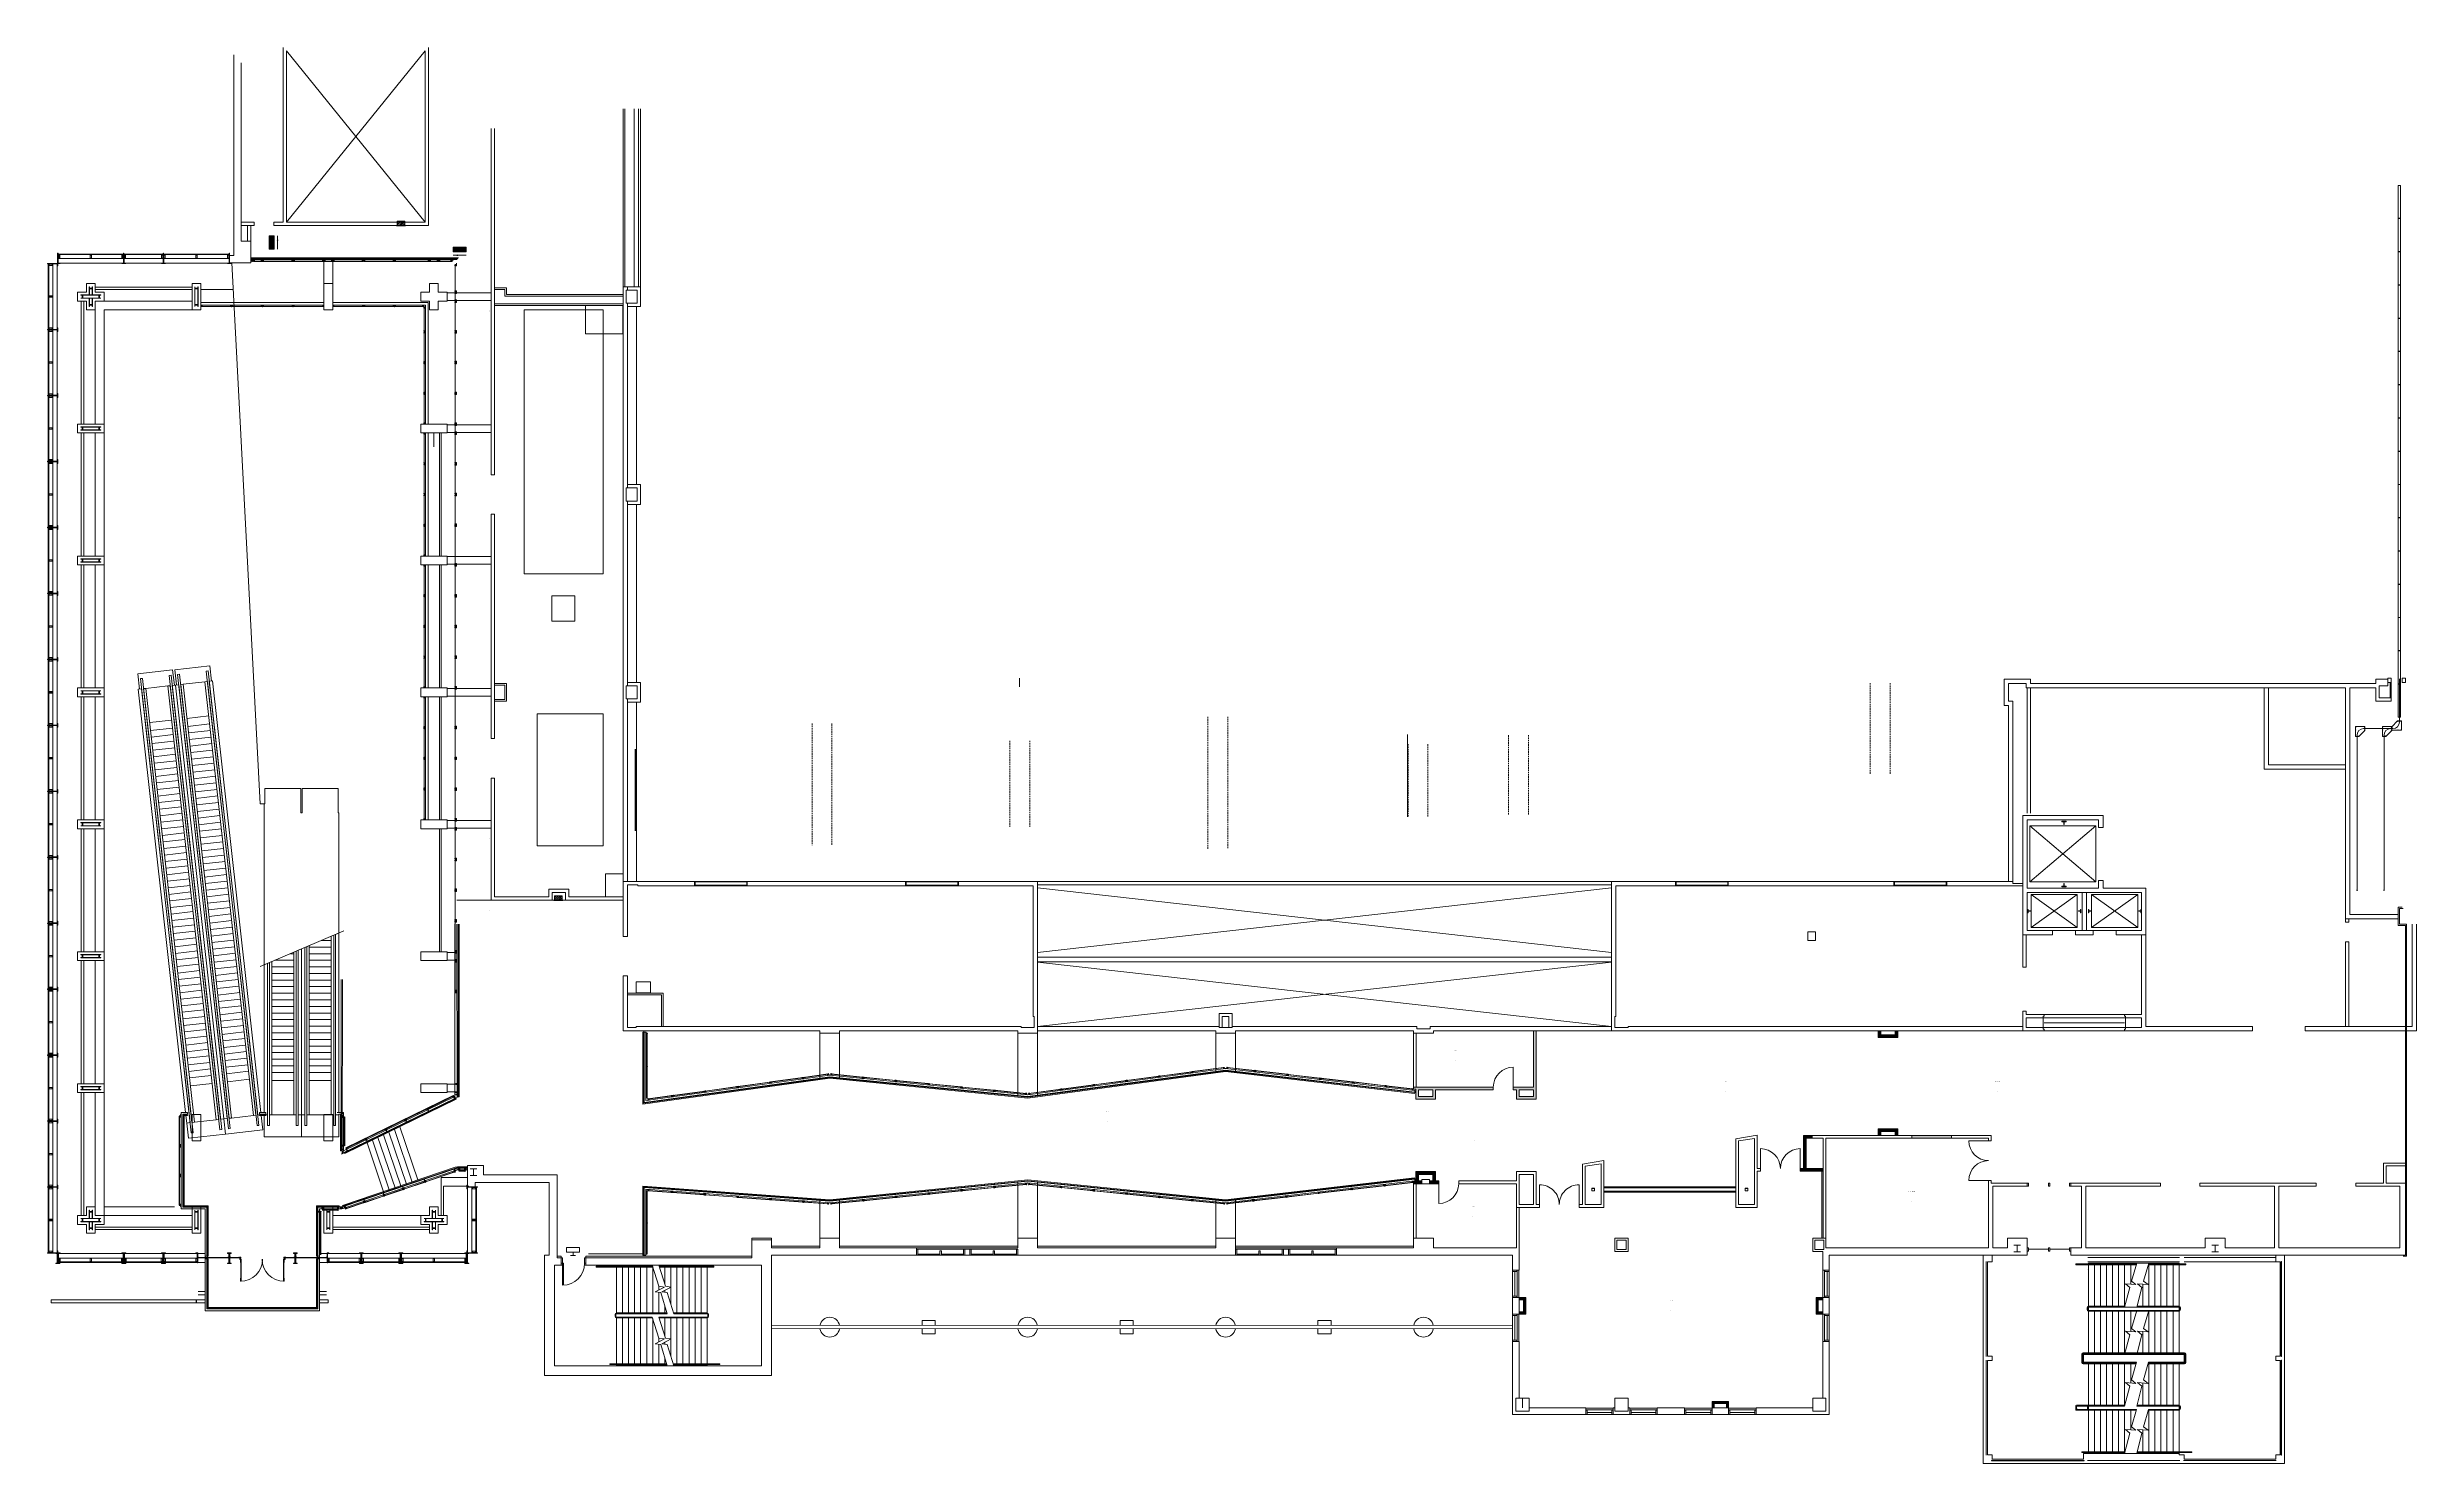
# Model space of a CAD drawing. Header units: inches. Extents: x -31774 to -27465, y 9140 to 11717.
import ezdxf

# ---------------------------------------------------------------- set-up
doc = ezdxf.new("R2010")
doc.units = ezdxf.units.IN
doc.header["$LTSCALE"] = 5.55
doc.header["$MEASUREMENT"] = 0
doc.header["$PDMODE"] = 1
doc.header["$PDSIZE"] = -2
doc.linetypes.add('HIDDEN2', pattern=[0.75, 0.5, -0.25])
doc.layers.get('0').update_dxf_attribs({"lineweight": 18})
for name, color, linetype, lineweight in [('00-A+P Awall Full 2nd Level', 8, 'Continuous', 18), ('00-A+P New Door', 2, 'Continuous', 18), ('00-A+P New Floor Line', 5, 'Continuous', 18), ('00-A+P New Rails', 2, 'Continuous', 18), ('00-A+P New steps', 5, 'Continuous', 18), ('00-A+P New Wall', 3, 'Continuous', 18), ('00-A+P NEW WALL HATCH', 253, 'Continuous', 18), ('00-RCP-Bridge Below', 4, 'Continuous', 18), ('A-CLNG-CTJT', 6, 'Continuous', 18), ('A-CLNG-DIFF', 2, 'Continuous', 18), ('A-CLNG-FINS', 8, 'Continuous', 18), ('A-COLS', 1, 'Continuous', 18), ('A-CONC-OPNG', 3, 'Continuous', 18), ('A-DETL-FINE', 2, 'Continuous', 18), ('A-DETL-MED1', 4, 'Continuous', 18), ('A-DOOR-JAMB', 6, 'Continuous', 18), ('A-EQPM-MECH', 6, 'Continuous', 18), ('A-FLOR-BYND', 8, 'Continuous', 18), ('A-FLOR-ESCL', 6, 'Continuous', 18), ('A-FLOR-EVTR', 6, 'Continuous', 18), ('A-FLOR-EXJT', 9, 'Continuous', 18), ('A-FLOR-HRAL', 5, 'Continuous', 18), ('A-FLOR-LEVL', 2, 'Continuous', 18), ('A-FLOR-OVHD', 5, 'Continuous', 18), ('A-FLOR-STRS', 2, 'Continuous', 18), ('A-FLOR-WALK', 6, 'Continuous', 18), ('A-GLAZ-FRAM', 5, 'Continuous', 18), ('a-glaz-full3', 8, 'Continuous', 18), ('A-GLAZ-MULL', 6, 'Continuous', 18), ('A-GLAZ-SILL', 9, 'Continuous', 18), ('A-GLAZING', 5, 'Continuous', 18), ('A-PRTN-CNTR', 2, 'Continuous', 18), ('A-PRTN-SPRT', 4, 'Continuous', 18), ('A-WALL-FNSH', 8, 'Continuous', 18), ('A-WALL-FULL', 8, 'Continuous', 18), ('A-WALL-FULL-ACC', 8, 'Continuous', 18), ('A-WALL-FULL-CMU', 4, 'Continuous', 18), ('A-WALL-OPER', 5, 'Continuous', 18), ('Beams', 4, 'Continuous', 18), ('E-EXIT-CLNG', 7, 'Continuous', 18), ('None', 7, 'Continuous', 5), ('P-EQPM', 7, 'Continuous', 18), ('P-EQPM-PATT', 8, 'Continuous', 18), ('S-COLS-CONC-01', 2, 'Continuous', 18), ('S-COLS-CONC-03', 2, 'Continuous', 18), ('S-COLS-CONC-05', 2, 'Continuous', 18), ('S-COLS-CONC-M', 2, 'Continuous', 18), ('S-COLS-STEL-01', 1, 'Continuous', 18), ('S-COLS-STEL-02', 1, 'Continuous', 18), ('S-COLS-STEL-03', 1, 'Continuous', 18), ('S-COLS-STEL-05', 8, 'Continuous', 18), ('S-COLS-STEL-M', 8, 'Continuous', 18)]:
    doc.layers.add(name, color=color, linetype=linetype, lineweight=lineweight)
doc.styles.add('@Arial Unicode MS', font='@Arial Unicode MS')
pattern_1 = [(45, (0, 0), (-0.08838834765, 0.08838834765), [])]

# ---------------------------------------------------------------- blocks, each defined once
blk = doc.blocks.new('screen2')
at = {"layer": 'A-GLAZ-FRAM'}
for p, q in [((0.4, 3), (0, 3)), ((0, 0.4), (0, 3)), ((0, 0.4), (2.4, 0.4)), ((0, 0.4), (0.4, 0.4)), ((0, 0), (2.4, 0)), ((0.4, 0.4), (0.4, 3)), ((1.2, 2.8), (2.4, 2.8)), ((1.2, 2.8), (2.4, 2.8)), ((1.2, 2.6), (1.2, 2.8)), ((1.2, 2.2), (1.2, 2.4)), ((1.2, 2.2), (2.4, 2.2)), ((1.4, 0.4), (1.4, 2.2)), ((2.2, 0.4), (2.2, 2.2)), ((2.4, 2.6), (2.4, 2.8)), ((2.4, 2.2), (2.4, 2.4)), ((2.4, 0), (2.4, 0.4)), ((53.8, 2.6), (53.8, 2.8)), ((55.1, 2.8), (53.8, 2.8)), ((55.1, 2.8), (53.8, 2.8)), ((53.8, 2.5), (54.1, 2.5)), ((53.8, 2.4), (53.8, 2.5)), ((53.8, 2.2), (53.8, 2.4)), ((55.1, 2.2), (53.8, 2.2)), ((53.8, 0.4), (58.3, 0.4)), ((53.8, 0.4), (53.8, 0)), ((53.8, 0), (58.3, 0)), ((54.1, 2.5), (54.1, 2.4)), ((54.1, 0.4), (54.1, 2.2)), ((54.8, 2.5), (54.8, 2.4)), ((55.1, 2.5), (54.8, 2.5)), ((54.8, 0.4), (54.8, 2.2)), ((55.1, 2.6), (55.1, 2.8)), ((55.1, 2.4), (55.1, 2.5)), ((55.1, 2.2), (55.1, 2.4)), ((56.3, 3), (55.9, 3)), ((55.9, 0.4), (55.9, 3)), ((55.9, 0.4), (56.3, 0.4)), ((56.3, 0.4), (56.3, 3)), ((57.1, 2.8), (58.3, 2.8)), ((57.1, 2.8), (58.3, 2.8)), ((57.1, 2.6), (57.1, 2.8)), ((57.1, 2.2), (57.1, 2.4)), ((57.1, 2.2), (58.3, 2.2)), ((57.3, 0.4), (57.3, 2.2)), ((58.1, 0.4), (58.1, 2.2)), ((58.3, 2.6), (58.3, 2.8)), ((58.3, 2.2), (58.3, 2.4)), ((58.3, 0), (58.3, 0.4)), ((109.7, 2.6), (109.7, 2.8)), ((111, 2.8), (109.7, 2.8)), ((111, 2.8), (109.7, 2.8)), ((109.7, 2.5), (110, 2.5)), ((109.7, 2.4), (109.7, 2.5)), ((109.7, 2.2), (109.7, 2.4)), ((111, 2.2), (109.7, 2.2)), ((109.7, 0.4), (114.2, 0.4)), ((109.7, 0.4), (109.7, 0)), ((109.7, 0), (114.2, 0)), ((110, 2.5), (110, 2.4)), ((110, 0.4), (110, 2.2)), ((110.7, 2.5), (110.7, 2.4)), ((111, 2.5), (110.7, 2.5)), ((110.7, 0.4), (110.7, 2.2)), ((111, 2.6), (111, 2.8)), ((111, 2.4), (111, 2.5)), ((111, 2.2), (111, 2.4)), ((112.2, 3), (111.8, 3)), ((111.8, 0.4), (111.8, 3)), ((111.8, 0.4), (112.2, 0.4)), ((112.2, 0.4), (112.2, 3)), ((113, 2.8), (114.2, 2.8)), ((113, 2.8), (114.2, 2.8)), ((113, 2.6), (113, 2.8)), ((113, 2.2), (113, 2.4)), ((113, 2.2), (114.2, 2.2)), ((113.2, 0.4), (113.2, 2.2)), ((114, 0.4), (114, 2.2)), ((114.2, 2.6), (114.2, 2.8)), ((114.2, 2.2), (114.2, 2.4)), ((114.2, 0), (114.2, 0.4)), ((165.7, 2.6), (165.7, 2.8)), ((166.9, 2.8), (165.7, 2.8)), ((166.9, 2.8), (165.7, 2.8)), ((165.7, 2.5), (165.9, 2.5)), ((165.7, 2.4), (165.7, 2.5)), ((165.7, 2.2), (165.7, 2.4)), ((166.9, 2.2), (165.7, 2.2)), ((165.7, 0.4), (170.2, 0.4)), ((165.7, 0.4), (165.7, 0)), ((165.7, 0), (170.2, 0)), ((165.9, 2.5), (165.9, 2.4)), ((165.9, 0.4), (165.9, 2.2)), ((166.7, 2.5), (166.7, 2.4)), ((166.9, 2.5), (166.7, 2.5)), ((166.7, 0.4), (166.7, 2.2)), ((166.9, 2.6), (166.9, 2.8)), ((166.9, 2.4), (166.9, 2.5)), ((166.9, 2.2), (166.9, 2.4)), ((168.1, 3), (167.7, 3)), ((167.7, 0.4), (167.7, 3)), ((167.7, 0.4), (168.1, 0.4)), ((168.1, 0.4), (168.1, 3)), ((168.9, 2.8), (170.2, 2.8)), ((168.9, 2.8), (170.2, 2.8)), ((168.9, 2.6), (168.9, 2.8)), ((168.9, 2.2), (168.9, 2.4)), ((168.9, 2.2), (170.2, 2.2)), ((169.2, 0.4), (169.2, 2.2)), ((169.9, 0.4), (169.9, 2.2)), ((170.2, 2.6), (170.2, 2.8)), ((170.2, 2.2), (170.2, 2.4)), ((170.2, 0), (170.2, 0.4)), ((221.6, 2.6), (221.6, 2.8)), ((222.8, 2.8), (221.6, 2.8)), ((222.8, 2.8), (221.6, 2.8)), ((221.6, 2.5), (221.8, 2.5)), ((221.6, 2.4), (221.6, 2.5)), ((221.6, 2.2), (221.6, 2.4)), ((222.8, 2.2), (221.6, 2.2)), ((221.6, 0.4), (224, 0.4)), ((221.6, 0.4), (221.6, 0)), ((221.6, 0), (224, 0)), ((221.8, 2.5), (221.8, 2.4)), ((221.8, 0.4), (221.8, 2.2)), ((222.6, 2.5), (222.6, 2.4)), ((222.8, 2.5), (222.6, 2.5)), ((222.6, 0.4), (222.6, 2.2)), ((222.8, 2.6), (222.8, 2.8)), ((222.8, 2.4), (222.8, 2.5)), ((222.8, 2.2), (222.8, 2.4)), ((224, 3), (223.6, 3)), ((223.6, 0.4), (223.6, 3)), ((223.6, 0.4), (224, 0.4)), ((224, 0.4), (224, 3))]:
    blk.add_line(p, q, dxfattribs=at)
for points in [[(1.6, 2.8), (1.3, 2.8), (1.3, 2.7), (1.4, 2.6), (1.4, 2.3), (1.5, 2.3), (1.5, 2.6), (1.6, 2.7)], [(2, 2.8), (2.4, 2.8), (2.4, 2.7), (2.3, 2.6), (2.3, 2.3), (2.1, 2.3), (2.1, 2.6), (2, 2.7)], [(54.3, 2.8), (54.6, 2.8), (54.6, 2.7), (54.5, 2.6), (54.5, 2.3), (54.4, 2.3), (54.4, 2.6), (54.3, 2.7)], [(57.5, 2.8), (57.2, 2.8), (57.2, 2.7), (57.3, 2.6), (57.3, 2.3), (57.4, 2.3), (57.4, 2.6), (57.5, 2.7)], [(58, 2.8), (58.3, 2.8), (58.3, 2.7), (58.2, 2.6), (58.2, 2.3), (58, 2.3), (58, 2.6), (58, 2.7)], [(110.2, 2.8), (110.5, 2.8), (110.5, 2.7), (110.4, 2.6), (110.4, 2.3), (110.3, 2.3), (110.3, 2.6), (110.2, 2.7)], [(113.4, 2.8), (113.1, 2.8), (113.1, 2.7), (113.2, 2.6), (113.2, 2.3), (113.3, 2.3), (113.3, 2.6), (113.4, 2.7)], [(113.9, 2.8), (114.2, 2.8), (114.2, 2.7), (114.1, 2.6), (114.1, 2.3), (114, 2.3), (114, 2.6), (113.9, 2.7)], [(166.1, 2.8), (166.4, 2.8), (166.4, 2.7), (166.3, 2.6), (166.3, 2.3), (166.2, 2.3), (166.2, 2.6), (166.1, 2.7)], [(169.3, 2.8), (169, 2.8), (169, 2.7), (169.1, 2.6), (169.1, 2.3), (169.2, 2.3), (169.2, 2.6), (169.3, 2.7)], [(169.8, 2.8), (170.1, 2.8), (170.1, 2.7), (170, 2.6), (170, 2.3), (169.9, 2.3), (169.9, 2.6), (169.8, 2.7)], [(222, 2.8), (222.3, 2.8), (222.3, 2.7), (222.2, 2.6), (222.2, 2.3), (222.1, 2.3), (222.1, 2.6), (222, 2.7)]]:
    blk.add_lwpolyline(points, close=True, dxfattribs=at)
for points in [[(1.5, 2.4), (1.6, 2.4), (1.6, 2.5), (1.8, 2.5)], [(2.1, 2.4), (2, 2.4), (2, 2.5), (1.8, 2.5)], [(57.4, 2.4), (57.5, 2.4), (57.5, 2.5), (57.7, 2.5)], [(58, 2.4), (58, 2.4), (58, 2.5), (57.7, 2.5)], [(113.3, 2.4), (113.4, 2.4), (113.4, 2.5), (113.6, 2.5)], [(114, 2.4), (113.9, 2.4), (113.9, 2.5), (113.6, 2.5)], [(169.2, 2.4), (169.3, 2.4), (169.3, 2.5), (169.5, 2.5)], [(169.9, 2.4), (169.8, 2.4), (169.8, 2.5), (169.5, 2.5)]]:
    blk.add_lwpolyline(points, dxfattribs=at)
at = {"layer": 'a-glaz-full3'}
for p, q in [((0.9, 2.4), (0.9, 2.6)), ((55.4, 2.6), (0.9, 2.6)), ((55.4, 2.6), (0.9, 2.6)), ((55.4, 2.4), (0.9, 2.4)), ((55.4, 2.4), (0.9, 2.4)), ((55.4, 2.4), (55.4, 2.6)), ((56.8, 2.4), (56.8, 2.6)), ((111.3, 2.6), (56.8, 2.6)), ((111.3, 2.6), (56.8, 2.6)), ((111.3, 2.4), (56.8, 2.4)), ((111.3, 2.4), (56.8, 2.4)), ((111.3, 2.4), (111.3, 2.6)), ((112.7, 2.4), (112.7, 2.6)), ((167.2, 2.6), (112.7, 2.6)), ((167.2, 2.6), (112.7, 2.6)), ((167.2, 2.4), (112.7, 2.4)), ((167.2, 2.4), (112.7, 2.4)), ((167.2, 2.4), (167.2, 2.6)), ((168.6, 2.4), (168.6, 2.6)), ((223.1, 2.6), (168.6, 2.6)), ((223.1, 2.6), (168.6, 2.6)), ((223.1, 2.4), (168.6, 2.4)), ((223.1, 2.4), (168.6, 2.4)), ((223.1, 2.4), (223.1, 2.6))]:
    blk.add_line(p, q, dxfattribs=at)
at = {"layer": 'A-GLAZ-SILL'}
for p, q in [((224, 0), (0, 0)), ((224, -5), (0, -5))]:
    blk.add_line(p, q, dxfattribs=at)
blk = doc.blocks.new('FX')
at = {"layer": 'P-EQPM-PATT', "linetype": 'Continuous', "lineweight": 18}
h = blk.add_hatch(dxfattribs=at)
h.set_pattern_fill('ANSI31', color=8, style=0, pattern_type=2)
h.set_pattern_definition([(-45, (-756.7211, -10597.938), (1.76776695, 1.76776695), [])])
h.paths.add_polyline_path([(0, 9.5), (-8, 9.5), (-8, -4.5), (0, -4.5)])
at = {"layer": 'P-EQPM'}
for p, q in [((0, -5.75), (0, 10.75)), ((0.5, 10.75), (0, 10.75)), ((0.5, -5.75), (0.5, 10.75)), ((0.5, -5.75), (0, -5.75))]:
    blk.add_line(p, q, dxfattribs=at)
blk.add_lwpolyline([(0, 9.5), (0, -4.5), (-8, -4.5), (-8, 9.5)], close=True, dxfattribs=at)
blk = doc.blocks.new('11-90-DT')
for p, q in [((-2, -8.5), (8.5, 2)), ((15, 2), (8.5, 2)), ((15, -16), (15, 2)), ((-2, -8.5), (-2, -16)), ((-2, -16), (15, -16))]:
    blk.add_line(p, q)
for centre, radius in [((9.4, 1.4), 0.265), ((14.6, 1.4), 0.265), ((-1.5, -9.4), 0.266), ((-1.5, -14.6), 0.266), ((14.5, -9.4), 0.265), ((14.5, -14.6), 0.265)]:
    blk.add_circle(centre, radius)
blk = doc.blocks.new('ExitB-C2')
blk.add_line((-15, -12), (-15, 12))
blk.add_lwpolyline([(-9, 12), (-9, -12), (0, -12), (0, 12)], close=True)
at = {"color": 7, "lineweight": 18}
for points in [[(-16.44, 3.36), (-13.56, 3.36), (-15, 12)], [(0, 12), (-9, 12), (0, -12), (-9, -12)]]:
    blk.add_solid(points, dxfattribs=at)
blk = doc.blocks.new('Group-1')
for p, q in [((0, 0), (1.9, 0)), ((0, 0), (0, -40)), ((1.9, -40), (1.9, 0))]:
    blk.add_line(p, q)
blk.add_arc((0, 0), 40, 270, 0)
blk = doc.blocks.new('AD05A_Sc1')
at = {"layer": 'A-WALL-FULL'}
blk.add_blockref('Group-1', (0, 0), dxfattribs=at)
blk = doc.blocks.new('W12XP')
for p, q in [((-6, 6), (6, 6)), ((0, -6), (0, 6)), ((-6, -6), (6, -6))]:
    blk.add_line(p, q)
at = {"linetype": 'Continuous'}
for p in [(-7.5, 0), (0, 11), (7.5, 0), (0, -11)]:
    blk.add_point(p, dxfattribs=at)
blk = doc.blocks.new('05-stltb5sq')
for points in [[(-2.5, -2.25), (-2.5, 2.25, -0.41421356), (-2.25, 2.5), (2.25, 2.5, -0.41421356), (2.5, 2.25), (2.5, -2.25, -0.41421356), (2.25, -2.5), (-2.25, -2.5, -0.41421356)], [(-2.25, -2.125), (-2.25, 2.125, -0.41421356), (-2.125, 2.25), (2.125, 2.25, -0.41421356), (2.25, 2.125), (2.25, -2.125, -0.41421356), (2.125, -2.25), (-2.125, -2.25, -0.41421356)]]:
    blk.add_lwpolyline(points, format="xyb", close=True)
at = {"linetype": 'Continuous'}
blk.add_point((0, 0), dxfattribs=at)
blk = doc.blocks.new('Group-2-1')
at = {"layer": '00-A+P NEW WALL HATCH'}
for p, q in [((466.6, -971.6), (466.6, -971.6)), ((466.6, -971.8), (466.8, -971.6)), ((466.6, -972), (467, -971.6)), ((466.6, -972.1), (467.2, -971.6)), ((466.6, -972.3), (467.3, -971.6)), ((466.6, -972.5), (467.5, -971.6)), ((466.6, -972.7), (467.7, -971.6)), ((466.6, -972.8), (467.9, -971.6)), ((466.6, -973), (468, -971.6)), ((466.6, -973.2), (468.2, -971.6)), ((466.6, -973.4), (468.4, -971.6)), ((466.6, -973.5), (468.6, -971.6)), ((466.6, -973.7), (468.8, -971.6)), ((466.6, -973.9), (468.9, -971.6)), ((466.6, -974.1), (469.1, -971.6)), ((466.6, -974.3), (469.3, -971.6)), ((466.6, -974.4), (469.5, -971.6)), ((466.6, -974.6), (469.6, -971.6)), ((466.6, -974.8), (469.8, -971.6)), ((466.6, -975), (470, -971.6)), ((466.6, -975.1), (470.2, -971.6)), ((466.6, -975.3), (470.3, -971.6)), ((466.6, -975.5), (470.5, -971.6)), ((466.7, -975.6), (470.7, -971.6)), ((466.9, -975.6), (470.9, -971.6)), ((467, -975.6), (471, -971.6)), ((467.2, -975.6), (471.2, -971.6)), ((467.4, -975.6), (471.4, -971.6)), ((467.6, -975.6), (471.6, -971.6)), ((467.8, -975.6), (471.8, -971.6)), ((467.9, -975.6), (471.9, -971.6)), ((468.1, -975.6), (472.1, -971.6)), ((468.3, -975.6), (472.3, -971.6)), ((468.5, -975.6), (472.5, -971.6)), ((468.6, -975.6), (472.6, -971.6)), ((468.8, -975.6), (472.7, -971.7)), ((469, -975.6), (472.7, -971.9)), ((469.2, -975.6), (472.7, -972)), ((469.3, -975.6), (472.7, -972.2)), ((469.5, -975.6), (472.7, -972.4)), ((469.7, -975.6), (472.7, -972.6)), ((469.9, -975.6), (472.7, -972.8)), ((470.1, -975.6), (472.7, -972.9)), ((470.2, -975.6), (472.7, -973.1)), ((470.4, -975.6), (472.7, -973.3)), ((470.6, -975.6), (472.7, -973.5)), ((470.8, -975.6), (472.7, -973.6)), ((470.9, -975.6), (472.7, -973.8)), ((471.1, -975.6), (472.7, -974)), ((471.3, -975.6), (472.7, -974.2)), ((471.5, -975.6), (472.7, -974.3)), ((471.6, -975.6), (472.7, -974.5)), ((471.8, -975.6), (472.7, -974.7)), ((472, -975.6), (472.7, -974.9)), ((472.2, -975.6), (472.7, -975.1)), ((472.4, -975.6), (472.7, -975.2)), ((472.5, -975.6), (472.7, -975.4)), ((472.7, -971.7), (472.8, -971.6)), ((472.7, -971.9), (473, -971.6)), ((472.7, -972), (473.2, -971.6)), ((472.7, -972.2), (473.3, -971.6)), ((472.7, -972.4), (473.5, -971.6)), ((472.7, -972.6), (473.7, -971.6)), ((472.7, -972.8), (473.9, -971.6)), ((472.7, -972.9), (474.1, -971.6)), ((472.7, -973.1), (474.2, -971.6)), ((472.7, -973.3), (474.4, -971.6)), ((472.7, -973.5), (474.6, -971.6)), ((472.7, -973.6), (474.8, -971.6)), ((472.7, -973.8), (474.9, -971.6)), ((472.7, -974), (475.1, -971.6)), ((472.7, -974.2), (475.3, -971.6)), ((472.7, -974.3), (475.5, -971.6)), ((472.7, -974.5), (475.6, -971.6)), ((472.7, -974.7), (475.8, -971.6)), ((472.7, -974.9), (476, -971.6)), ((472.7, -975.1), (476.2, -971.6)), ((472.7, -975.2), (476.4, -971.6)), ((472.7, -975.4), (476.5, -971.6)), ((472.7, -975.6), (476.7, -971.6)), ((472.7, -975.6), (472.7, -975.6)), ((472.9, -975.6), (476.9, -971.6)), ((473.1, -975.6), (477.1, -971.6)), ((473.2, -975.6), (477.2, -971.6)), ((473.4, -975.6), (477.4, -971.6)), ((473.6, -975.6), (477.6, -971.6)), ((473.8, -975.6), (477.8, -971.6)), ((473.9, -975.6), (477.9, -971.6)), ((474.1, -975.6), (478.1, -971.6)), ((474.3, -975.6), (478.3, -971.6)), ((474.5, -975.6), (478.5, -971.6)), ((474.7, -975.6), (478.7, -971.6)), ((474.7, -975.7), (478.7, -971.7)), ((474.7, -975.9), (478.7, -971.9)), ((474.7, -976.1), (478.7, -972.1)), ((474.7, -976.2), (478.7, -972.2)), ((474.7, -976.4), (478.7, -972.4)), ((474.7, -976.6), (478.7, -972.6)), ((474.7, -976.8), (478.7, -972.8)), ((474.7, -976.9), (478.7, -972.9)), ((474.7, -977.1), (478.7, -973.1)), ((474.7, -977.3), (478.7, -973.3)), ((474.7, -977.5), (478.7, -973.5)), ((474.7, -977.7), (478.7, -973.7)), ((474.7, -977.8), (478.7, -973.8)), ((474.7, -978), (478.7, -974)), ((474.7, -978.2), (478.7, -974.2)), ((474.7, -978.4), (478.7, -974.4)), ((474.7, -978.5), (478.7, -974.5)), ((474.7, -978.7), (478.7, -974.7)), ((474.7, -978.9), (478.7, -974.9)), ((474.7, -979.1), (478.7, -975.1)), ((474.7, -979.2), (478.7, -975.2)), ((474.7, -979.4), (478.7, -975.4)), ((474.7, -979.6), (478.7, -975.6)), ((474.7, -979.8), (478.7, -975.8)), ((474.7, -980), (478.7, -976)), ((474.7, -980.1), (478.7, -976.1)), ((474.7, -980.3), (478.7, -976.3)), ((474.7, -980.5), (478.7, -976.5)), ((474.7, -980.7), (478.7, -976.7)), ((474.7, -980.8), (478.7, -976.8)), ((474.7, -981), (478.7, -977)), ((474.7, -981.2), (478.7, -977.2)), ((474.7, -981.4), (478.7, -977.4)), ((474.7, -981.5), (478.7, -977.5)), ((474.7, -981.7), (478.7, -977.7)), ((474.7, -981.9), (478.7, -977.9)), ((474.7, -982.1), (478.7, -978.1)), ((474.7, -982.3), (478.7, -978.3)), ((474.7, -982.4), (478.7, -978.4)), ((474.7, -982.6), (478.7, -978.6)), ((474.7, -982.8), (478.7, -978.8)), ((474.7, -983), (478.7, -979)), ((474.7, -983.1), (478.7, -979.1)), ((474.7, -983.3), (478.7, -979.3)), ((474.7, -983.5), (478.7, -979.5)), ((474.7, -983.7), (478.7, -979.7)), ((474.7, -983.8), (478.7, -979.8)), ((474.7, -984), (478.7, -980)), ((474.7, -984.2), (478.7, -980.2)), ((474.7, -984.4), (478.7, -980.4)), ((474.7, -984.5), (478.7, -980.5)), ((474.7, -984.7), (478.7, -980.7)), ((474.7, -984.9), (478.7, -980.9)), ((474.7, -985.1), (478.7, -981.1)), ((474.7, -985.3), (478.7, -981.3)), ((474.7, -985.4), (478.7, -981.4)), ((474.7, -985.6), (478.7, -981.6)), ((474.7, -985.8), (478.7, -981.8)), ((474.7, -986), (478.7, -982)), ((474.7, -986.1), (478.7, -982.1)), ((474.7, -986.3), (478.7, -982.3)), ((474.7, -986.5), (478.7, -982.5)), ((474.7, -986.7), (478.7, -982.7)), ((474.7, -986.8), (478.7, -982.8)), ((474.7, -987), (478.7, -983)), ((474.7, -987.2), (478.7, -983.2)), ((474.7, -987.4), (478.7, -983.4)), ((474.7, -987.6), (478.7, -983.6)), ((474.7, -987.7), (478.7, -983.7)), ((474.7, -987.9), (478.7, -983.9)), ((474.7, -988.1), (478.7, -984.1)), ((474.7, -988.3), (478.7, -984.3)), ((474.7, -988.4), (478.7, -984.4)), ((474.7, -988.6), (478.7, -984.6)), ((474.7, -988.8), (478.7, -984.8)), ((474.7, -989), (478.7, -985)), ((474.7, -989.1), (478.7, -985.1)), ((474.7, -989.3), (478.7, -985.3)), ((474.7, -989.5), (478.7, -985.5)), ((474.7, -989.7), (478.7, -985.7)), ((474.7, -989.9), (478.7, -985.9)), ((474.7, -990), (478.7, -986)), ((474.7, -990.2), (478.7, -986.2)), ((474.7, -990.4), (478.7, -986.4)), ((474.7, -990.6), (478.7, -986.6)), ((474.7, -990.7), (478.7, -986.7)), ((474.7, -990.9), (478.7, -986.9)), ((474.7, -991.1), (478.7, -987.1)), ((474.7, -991.3), (478.7, -987.3)), ((474.7, -991.4), (478.7, -987.4)), ((474.7, -991.6), (478.7, -987.6)), ((474.7, -991.8), (478.7, -987.8)), ((474.7, -992), (478.7, -988)), ((474.7, -992.2), (478.7, -988.2)), ((474.7, -992.3), (478.7, -988.3)), ((474.7, -992.5), (478.7, -988.5)), ((474.7, -992.7), (478.7, -988.7)), ((474.7, -992.9), (478.7, -988.9)), ((474.7, -993), (478.7, -989)), ((474.7, -993.2), (478.7, -989.2)), ((474.7, -993.4), (478.7, -989.4)), ((474.7, -993.6), (478.7, -989.6)), ((474.7, -993.7), (478.7, -989.7)), ((474.7, -993.9), (478.7, -989.9)), ((474.7, -994.1), (478.7, -990.1)), ((474.7, -994.3), (478.7, -990.3)), ((474.7, -994.4), (478.7, -990.4)), ((474.7, -994.6), (478.7, -990.6)), ((474.7, -994.8), (478.7, -990.8)), ((474.7, -995), (478.7, -991)), ((466.6, -997.8), (466.8, -997.6)), ((466.6, -997.9), (467, -997.6)), ((466.6, -998.1), (467.1, -997.6)), ((466.6, -998.3), (467.3, -997.6)), ((466.6, -998.5), (467.5, -997.6)), ((466.6, -998.7), (467.7, -997.6)), ((466.6, -998.8), (467.9, -997.6)), ((466.6, -999), (468, -997.6)), ((466.6, -999.2), (468.2, -997.6)), ((466.6, -999.4), (468.4, -997.6)), ((466.6, -999.5), (468.6, -997.6)), ((466.6, -999.7), (468.7, -997.6)), ((466.6, -999.9), (468.9, -997.6)), ((466.6, -1000.1), (469.1, -997.6)), ((466.6, -1000.2), (469.3, -997.6)), ((466.6, -1000.4), (469.4, -997.6)), ((466.6, -1000.6), (469.6, -997.6)), ((466.6, -1000.8), (469.8, -997.6)), ((466.6, -1000.9), (470, -997.6)), ((466.6, -1001.1), (470.2, -997.6)), ((466.6, -1001.3), (470.3, -997.6)), ((466.6, -1001.5), (470.5, -997.6)), ((466.7, -1001.6), (470.7, -997.6)), ((466.9, -1001.6), (470.9, -997.6)), ((467, -1001.6), (471, -997.6)), ((467.2, -1001.6), (471.2, -997.6)), ((467.4, -1001.6), (471.4, -997.6)), ((467.6, -1001.6), (471.6, -997.6)), ((467.7, -1001.6), (471.7, -997.6)), ((467.9, -1001.6), (471.9, -997.6)), ((468.1, -1001.6), (472.1, -997.6)), ((468.3, -1001.6), (472.3, -997.6)), ((468.5, -1001.6), (472.5, -997.6)), ((468.6, -1001.6), (472.6, -997.6)), ((468.8, -1001.6), (472.7, -997.7)), ((469, -1001.6), (472.7, -997.9)), ((469.2, -1001.6), (472.7, -998)), ((469.3, -1001.6), (472.7, -998.2)), ((469.5, -1001.6), (472.7, -998.4)), ((469.7, -1001.6), (472.7, -998.6)), ((469.9, -1001.6), (472.7, -998.7)), ((470, -1001.6), (472.7, -998.9)), ((470.2, -1001.6), (472.7, -999.1)), ((470.4, -1001.6), (472.7, -999.3)), ((470.6, -1001.6), (472.7, -999.4)), ((470.7, -1001.6), (472.7, -999.6)), ((470.9, -1001.6), (472.7, -999.8)), ((471.1, -1001.6), (472.7, -1000)), ((471.3, -1001.6), (472.7, -1000.2)), ((471.5, -1001.6), (472.7, -1000.3)), ((471.6, -1001.6), (472.7, -1000.5)), ((471.8, -1001.6), (472.7, -1000.7)), ((472, -1001.6), (472.7, -1000.9)), ((472.2, -1001.6), (472.7, -1001)), ((472.3, -1001.6), (472.7, -1001.2)), ((472.5, -1001.6), (472.7, -1001.4)), ((472.7, -999.6), (478.7, -993.6)), ((472.7, -999.8), (478.7, -993.8)), ((472.7, -1000), (478.7, -994)), ((472.7, -1000.2), (478.7, -994.2)), ((472.7, -1000.3), (478.7, -994.3)), ((472.7, -1000.5), (478.7, -994.5)), ((472.7, -1000.7), (478.7, -994.7)), ((472.7, -1000.9), (478.7, -994.9)), ((472.7, -1001), (478.7, -995)), ((472.7, -1001.2), (478.7, -995.2)), ((472.7, -1001.4), (478.7, -995.4)), ((472.7, -1001.6), (478.7, -995.6)), ((472.7, -997.7), (472.8, -997.6)), ((472.7, -997.9), (473, -997.6)), ((472.7, -998), (473.2, -997.6)), ((472.7, -998.2), (473.3, -997.6)), ((472.7, -998.4), (473.5, -997.6)), ((472.7, -998.6), (473.7, -997.6)), ((472.7, -998.7), (473.9, -997.6)), ((472.7, -998.9), (474, -997.6)), ((472.7, -999.1), (474.2, -997.6)), ((472.7, -999.3), (474.4, -997.6)), ((472.7, -999.4), (474.6, -997.6)), ((472.7, -1001.6), (472.7, -1001.6)), ((472.9, -1001.6), (478.7, -995.8)), ((473, -1001.6), (478.7, -995.9)), ((473.2, -1001.6), (478.7, -996.1)), ((473.4, -1001.6), (478.7, -996.3)), ((473.6, -1001.6), (478.7, -996.5)), ((473.8, -1001.6), (478.7, -996.6)), ((473.9, -1001.6), (478.7, -996.8)), ((474.1, -1001.6), (478.7, -997)), ((474.3, -1001.6), (478.7, -997.2)), ((474.5, -1001.6), (478.7, -997.3)), ((474.6, -1001.6), (478.7, -997.5)), ((474.7, -995.2), (478.7, -991.2)), ((474.7, -995.3), (478.7, -991.3)), ((474.7, -995.5), (478.7, -991.5)), ((474.7, -995.7), (478.7, -991.7)), ((474.7, -995.9), (478.7, -991.9)), ((474.7, -996), (478.7, -992)), ((474.7, -996.2), (478.7, -992.2)), ((474.7, -996.4), (478.7, -992.4)), ((474.7, -996.6), (478.7, -992.6)), ((474.7, -996.7), (478.7, -992.7)), ((474.7, -996.9), (478.7, -992.9)), ((474.7, -997.1), (478.7, -993.1)), ((474.7, -997.3), (478.7, -993.3)), ((474.7, -997.5), (478.7, -993.5)), ((474.8, -1001.6), (478.7, -997.7)), ((475, -1001.6), (478.7, -997.9)), ((475.2, -1001.6), (478.7, -998)), ((475.3, -1001.6), (478.7, -998.2)), ((475.5, -1001.6), (478.7, -998.4)), ((475.7, -1001.6), (478.7, -998.6)), ((475.9, -1001.6), (478.7, -998.8)), ((476.1, -1001.6), (478.7, -998.9)), ((476.2, -1001.6), (478.7, -999.1)), ((476.4, -1001.6), (478.7, -999.3)), ((476.6, -1001.6), (478.7, -999.5)), ((476.8, -1001.6), (478.7, -999.6)), ((476.9, -1001.6), (478.7, -999.8)), ((477.1, -1001.6), (478.7, -1000)), ((477.3, -1001.6), (478.7, -1000.2)), ((477.5, -1001.6), (478.7, -1000.3)), ((477.6, -1001.6), (478.7, -1000.5)), ((477.8, -1001.6), (478.7, -1000.7)), ((478, -1001.6), (478.7, -1000.9)), ((478.2, -1001.6), (478.7, -1001.1)), ((478.3, -1001.6), (478.7, -1001.2)), ((478.5, -1001.6), (478.7, -1001.4)), ((478.7, -1001.6), (478.7, -1001.6))]:
    blk.add_line(p, q, dxfattribs=at)

msp = doc.modelspace()

# ---------------------------------------------------------------- hatches: boundary and pattern name
at = {"layer": '00-A+P NEW WALL HATCH', "linetype": 'Continuous', "lineweight": 0}
h = msp.add_hatch(color=253, dxfattribs=at)
h.paths.add_polyline_path([(-29066.1, 9927.5), (-29071.1, 9927.5), (-29071.1, 9825.5), (-29108.1, 9825.5), (-29108.1, 9820.5), (-29102.1, 9820.5), (-29102.1, 9803.5), (-29066.1, 9803.5)])
h.paths.add_polyline_path([(-29071.1, 9820.5), (-29071.1, 9808.5), (-29097.1, 9808.5), (-29097.1, 9820.5)])
for points in [[(-28423.2, 9920.5), (-28439.3, 9920.5), (-28439.3, 9927.5), (-28444.3, 9927.5), (-28444.3, 9915.5), (-28423.2, 9915.5)], [(-28408.3, 9927.5), (-28413.3, 9927.5), (-28413.3, 9920.5), (-28418.3, 9920.5), (-28418.3, 9915.5), (-28408.3, 9915.5)], [(-28423.2, 9749.4), (-28444.3, 9749.4), (-28444.3, 9737.4), (-28439.3, 9737.4), (-28439.3, 9744.4), (-28423.2, 9744.4)], [(-28408.3, 9749.4), (-28418.3, 9749.4), (-28418.3, 9744.4), (-28413.3, 9744.4), (-28413.3, 9737.4), (-28408.3, 9737.4)], [(-29284.2, 9670.5), (-29285, 9670.5), (-29285, 9658.5), (-29285, 9653.5), (-29289, 9653.5), (-29289, 9649.5), (-29284.2, 9649.5)], [(-29271, 9670.5), (-29284.2, 9670.5), (-29284.2, 9649.5), (-29274, 9649.5), (-29274, 9654.5), (-29280, 9654.5), (-29280, 9666.5), (-29271, 9666.5)], [(-29249, 9649.5), (-29243, 9649.5), (-29243, 9654.5), (-29249, 9654.5), (-29249, 9670.5), (-29271, 9670.5), (-29271, 9666.5), (-29254, 9666.5), (-29254, 9654.5), (-29260, 9654.5), (-29260, 9649.5)]]:
    msp.add_hatch(color=253, dxfattribs=at).paths.add_polyline_path(points)
h = msp.add_hatch(color=253, dxfattribs=at)
h.paths.add_polyline_path([(-29144.1, 9825.5), (-29280, 9825.5), (-29289, 9825.5), (-29289, 9821.5), (-29285, 9821.5), (-29285, 9803.5), (-29249, 9803.5), (-29249, 9820.5), (-29144.1, 9820.5)])
h.paths.add_polyline_path([(-29254, 9820.5), (-29254, 9808.5), (-29280, 9808.5), (-29280, 9820.5)])
at = {"layer": '00-A+P NEW WALL HATCH', "linetype": 'Continuous', "lineweight": 18}
h = msp.add_hatch(dxfattribs=at)
h.set_pattern_fill('ANSI31_1', color=253, style=0, pattern_type=2)
h.set_pattern_definition(pattern_1)
h.paths.add_polyline_path([(-28563.9, 9737.4), (-28579.9, 9737.4), (-28579.9, 9677.4), (-28585.9, 9677.4), (-28585.9, 9672.4), (-28551, 9672.4), (-28551, 9677.4), (-28574.9, 9677.4), (-28574.9, 9732.5), (-28563.9, 9732.5)])
h = msp.add_hatch(dxfattribs=at)
h.set_pattern_fill('ANSI31_1', color=253, style=0, pattern_type=2)
h.set_pattern_definition(pattern_1)
h.paths.add_polyline_path([(-28543.9, 9677.4), (-28551, 9677.4), (-28551, 9672.4), (-28543.9, 9672.4)])
h = msp.add_hatch(dxfattribs=at)
h.set_pattern_fill('ANSI31_1', color=253, style=0, pattern_type=2)
h.set_pattern_definition(pattern_1)
h.paths.add_polyline_path([(-28551, 9416.5), (-28553, 9416.5), (-28553, 9438.5), (-28551, 9438.5), (-28551, 9442.5), (-28557, 9442.5), (-28557, 9412.5), (-28551, 9412.5)])
h = msp.add_hatch(dxfattribs=at)
h.set_pattern_fill('ANSI31_1', color=253, style=0, pattern_type=2)
h.set_pattern_definition(pattern_1)
h.paths.add_polyline_path([(-28545, 9442.5), (-28551, 9442.5), (-28551, 9438.5), (-28545, 9438.5)])
h = msp.add_hatch(dxfattribs=at)
h.set_pattern_fill('ANSI31_1', color=253, style=0, pattern_type=2)
h.set_pattern_definition(pattern_1)
h.paths.add_polyline_path([(-28545, 9416.5), (-28551, 9416.5), (-28551, 9412.5), (-28545, 9412.5)])
h = msp.add_hatch(dxfattribs=at)
h.set_pattern_fill('ANSI31_1', color=253, style=0, pattern_type=2)
h.set_pattern_definition(pattern_1)
h.paths.add_polyline_path([(-28731, 9253.5), (-28746.1, 9253.5), (-28746.1, 9247.5), (-28742.1, 9247.5), (-28742.1, 9249.5), (-28731, 9249.5)])
h = msp.add_hatch(dxfattribs=at)
h.set_pattern_fill('ANSI31_1', color=253, style=0, pattern_type=2)
h.set_pattern_definition(pattern_1)
h.paths.add_polyline_path([(-28742.1, 9247.5), (-28746.1, 9247.5), (-28746.1, 9241.5), (-28742.1, 9241.5)])
h = msp.add_hatch(dxfattribs=at)
h.set_pattern_fill('ANSI31_1', color=253, style=0, pattern_type=2)
h.set_pattern_definition(pattern_1)
h.paths.add_polyline_path([(-28716.1, 9253.5), (-28731, 9253.5), (-28731, 9249.5), (-28720.1, 9249.5), (-28720.1, 9247.5), (-28716.1, 9247.5)])
h = msp.add_hatch(dxfattribs=at)
h.set_pattern_fill('ANSI31_1', color=253, style=0, pattern_type=2)
h.set_pattern_definition(pattern_1)
h.paths.add_polyline_path([(-28716.1, 9247.5), (-28720.1, 9247.5), (-28720.1, 9241.5), (-28716.1, 9241.5)])

# ---------------------------------------------------------------- linework, layer by layer
at = {"color": 5, "linetype": 'HIDDEN2', "lineweight": 18}
for p, q in [((-28458.4, 10395.3), (-28458.4, 10561.4)), ((-28422.4, 10395.3), (-28422.4, 10561.4)), ((-30383.2, 10486.9), (-30383.2, 10265.8)), ((-30347.2, 10266.2), (-30347.2, 10487.6)), ((-29663.2, 10258.8), (-29663.2, 10499)), ((-29627.2, 10260.1), (-29627.2, 10499.3)), ((-30023.2, 10455.2), (-30023.2, 10298.6)), ((-29987.2, 10298.6), (-29987.2, 10455.6)), ((-29299.2, 10449.4), (-29299.2, 10317.4)), ((-29263.2, 10317.4), (-29263.2, 10449.4)), ((-29116.2, 10465.4), (-29116.2, 10321.4)), ((-29080.2, 10321.4), (-29080.2, 10465.4))]:
    msp.add_line(p, q, dxfattribs=at)
at = {"layer": '00-A+P Awall Full 2nd Level'}
for p, q in [((-29289, 9825.5), (-29289, 9923.5)), ((-29284.2, 9825.5), (-29284.2, 9923.5)), ((-28563.9, 9737.4), (-28382.7, 9737.4)), ((-28563.9, 9732.5), (-28563.9, 9737.4)), ((-28563.9, 9732.5), (-28543.9, 9732.5)), ((-28543.9, 9550.5), (-28543.9, 9732.5)), ((-28539, 9732.5), (-28382.7, 9732.5)), ((-28539, 9732.5), (-28539, 9550.5)), ((-28310.7, 9732.5), (-28310.7, 9737.4)), ((-28310.7, 9737.4), (-28308.7, 9737.4)), ((-28310.7, 9732.5), (-28243.2, 9732.5)), ((-28308.7, 9737.4), (-28238.3, 9737.4)), ((-28243.2, 9732.5), (-28243.2, 9727.6)), ((-28243.2, 9727.6), (-28238.3, 9727.6)), ((-28238.3, 9737.4), (-28238.3, 9727.6)), ((-28243.2, 9655.6), (-28243.2, 9644.8)), ((-28243.2, 9655.6), (-28238.3, 9655.6)), ((-28238.3, 9655.6), (-28238.3, 9650.8)), ((-29289, 9550.5), (-29289, 9649.5)), ((-29284.2, 9550.5), (-29284.2, 9649.5)), ((-28243.2, 9533), (-28243.2, 9644.8)), ((-28173, 9650.8), (-28238.3, 9650.8)), ((-28173, 9644.8), (-28235.2, 9644.8)), ((-28235.2, 9533), (-28235.2, 9644.8)), ((-28173, 9644.8), (-28173, 9650.8)), ((-29102.1, 9533), (-29102.1, 9606.5)), ((-29097.1, 9492.5), (-29097.1, 9606.5)), ((-30457, 9550.5), (-30493, 9550.5)), ((-30493, 9515), (-30493, 9550.5)), ((-30493, 9547.5), (-30457, 9547.5)), ((-30457, 9547.5), (-30493, 9547.5)), ((-30457, 9547.5), (-30457, 9550.5)), ((-30457, 9547.5), (-30457, 9533)), ((-30369, 9536), (-30457, 9536)), ((-30457, 9533), (-30369, 9533)), ((-30369, 9533), (-30457, 9533)), ((-30369, 9533), (-30369, 9550.5)), ((-30369, 9550.5), (-30333, 9550.5)), ((-30367, 9550.5), (-30369, 9550.5)), ((-30333, 9550.5), (-30335, 9550.5)), ((-30333, 9550.5), (-30333, 9533)), ((-30009, 9536), (-30333, 9536)), ((-30333, 9533), (-30193, 9533)), ((-30009, 9533), (-30333, 9533)), ((-30193, 9533), (-30193, 9519.5)), ((-30193, 9533), (-30009, 9533)), ((-30108, 9530.5), (-30190.5, 9530.5)), ((-30094, 9530.5), (-30011.5, 9530.5)), ((-30009, 9533), (-30009, 9550.5)), ((-30009, 9550.5), (-29973, 9550.5)), ((-30007, 9550.5), (-30009, 9550.5)), ((-29973, 9550.5), (-29975, 9550.5)), ((-29973, 9550.5), (-29973, 9533)), ((-29649, 9536), (-29973, 9536)), ((-29973, 9533), (-29649, 9533)), ((-29649, 9533), (-29973, 9533)), ((-29647, 9550.5), (-29649, 9550.5)), ((-29613, 9550.5), (-29615, 9550.5)), ((-29289, 9536), (-29613, 9536)), ((-29429, 9533), (-29613, 9533)), ((-29613, 9533), (-29613, 9519.5)), ((-29289, 9533), (-29613, 9533)), ((-29528, 9530.5), (-29610.5, 9530.5)), ((-29514, 9530.5), (-29431.5, 9530.5)), ((-29429, 9533), (-29289, 9533)), ((-29429, 9533), (-29429, 9519.5)), ((-29253, 9533), (-29102.1, 9533)), ((-28545, 9492.5), (-28545, 9526.5)), ((-28539, 9533), (-28243.2, 9533)), ((-28235.2, 9533), (-28209, 9533)), ((-28209, 9533), (-28209, 9550.5)), ((-28209, 9550.5), (-28173, 9550.5)), ((-28197, 9537.5), (-28185, 9537.5)), ((-28197, 9525.5), (-28185, 9525.5)), ((-28191, 9525.5), (-28191, 9537.5)), ((-30869.8, 9519.5), (-30869.8, 9300.5)), ((-30869.8, 9519.5), (-30861.3, 9519.5)), ((-30851.8, 9501.5), (-30851.8, 9318.5)), ((-30835, 9501.5), (-30851.8, 9501.5)), ((-30839.4, 9518), (-30847, 9518)), ((-30847, 9515), (-30839.4, 9515)), ((-30475, 9501.5), (-30797.1, 9501.5)), ((-30493, 9518), (-30794.4, 9518)), ((-30794.4, 9515), (-30493, 9515)), ((-30775.8, 9499.5), (-30673.2, 9499.5)), ((-30775.8, 9498), (-30775.8, 9499.5)), ((-30775.8, 9498), (-30672.8, 9498)), ((-30739, 9501), (-30673.7, 9501)), ((-30739, 9501), (-30739, 9413)), ((-30728, 9501), (-30728, 9413)), ((-30717, 9501), (-30717, 9413)), ((-30706, 9501), (-30706, 9413)), ((-30695, 9501), (-30695, 9413)), ((-30684, 9501), (-30684, 9413)), ((-30673, 9498.9), (-30673, 9413)), ((-30661.7, 9501), (-30574, 9501)), ((-30661.2, 9499.5), (-30562, 9499.5)), ((-30660.8, 9498), (-30562, 9498)), ((-30651, 9501), (-30651, 9466.2)), ((-30640, 9501), (-30640, 9430.2)), ((-30629, 9501), (-30629, 9413)), ((-30618, 9501), (-30618, 9413)), ((-30607, 9501), (-30607, 9413)), ((-30596, 9501), (-30596, 9413)), ((-30585, 9501), (-30585, 9413)), ((-30574, 9501), (-30574, 9413)), ((-30562, 9498), (-30562, 9499.5)), ((-30475, 9318.5), (-30475, 9501.5)), ((-30457, 9300.5), (-30457, 9519.5)), ((-30457, 9519.5), (-30009, 9519.5)), ((-30190.5, 9521.5), (-30150.5, 9521.5)), ((-30150.5, 9519.5), (-30190.5, 9519.5)), ((-30108, 9521.5), (-30148, 9521.5)), ((-30148, 9519.5), (-30108, 9519.5)), ((-30094, 9521.5), (-30054, 9521.5)), ((-30054, 9519.5), (-30094, 9519.5)), ((-30011.5, 9521.5), (-30051.5, 9521.5)), ((-30051.5, 9519.5), (-30011.5, 9519.5)), ((-30009, 9519.5), (-29613, 9519.5)), ((-29613, 9519.5), (-29109.1, 9519.5)), ((-29610.5, 9521.5), (-29570.5, 9521.5)), ((-29570.5, 9519.5), (-29610.5, 9519.5)), ((-29528, 9521.5), (-29568, 9521.5)), ((-29568, 9519.5), (-29528, 9519.5)), ((-29514, 9521.5), (-29474, 9521.5)), ((-29474, 9519.5), (-29514, 9519.5)), ((-29431.5, 9521.5), (-29471.5, 9521.5)), ((-29471.5, 9519.5), (-29431.5, 9519.5)), ((-29253, 9519.5), (-29289, 9519.5)), ((-29109.1, 9519.5), (-29109.1, 9492.5)), ((-29097.1, 9492.5), (-29109.1, 9492.5)), ((-29101.1, 9492.5), (-29109.1, 9492.5)), ((-29109.1, 9492.5), (-29109.1, 9490)), ((-29109.1, 9445), (-29109.1, 9490)), ((-29109.1, 9490), (-29101.1, 9490)), ((-29105.1, 9445), (-29105.1, 9490)), ((-29101.1, 9490), (-29101.1, 9492.5)), ((-28545, 9492.5), (-28533, 9492.5)), ((-28541, 9490), (-28541, 9492.5)), ((-28541, 9492.5), (-28533, 9492.5)), ((-28533, 9490), (-28541, 9490)), ((-28537, 9445), (-28537, 9490)), ((-28533, 9492), (-28533, 9519.5)), ((-28533, 9519.5), (-28173, 9519.5)), ((-28533, 9492.5), (-28533, 9490)), ((-28533, 9445), (-28533, 9490)), ((-30662, 9462.9), (-30662, 9456.2)), ((-30662, 9451.9), (-30662, 9413)), ((-30651, 9455.7), (-30651, 9452.1)), ((-29109.1, 9442.5), (-29109.1, 9445)), ((-29109.1, 9445), (-29101.1, 9445)), ((-29097.1, 9442.5), (-29109.1, 9442.5)), ((-29101.1, 9442.5), (-29109.1, 9442.5)), ((-29109.1, 9412.5), (-29109.1, 9442.5)), ((-29101.1, 9445), (-29101.1, 9442.5)), ((-29097.1, 9442.5), (-29097.1, 9412.5)), ((-28545, 9442.5), (-28533, 9442.5)), ((-28545, 9412.5), (-28545, 9442.5)), ((-28541, 9445), (-28541, 9442.5)), ((-28533, 9445), (-28541, 9445)), ((-28541, 9442.5), (-28533, 9442.5)), ((-28533, 9442.5), (-28533, 9445)), ((-28533, 9412.5), (-28533, 9442.5)), ((-30741.5, 9411.6), (-30741.5, 9408.4)), ((-30740.5, 9413), (-30646.8, 9413)), ((-30740.5, 9407), (-30740.5, 9413)), ((-30740.5, 9407), (-30740.5, 9413)), ((-30740.5, 9407), (-30673.8, 9407)), ((-30740, 9411.5), (-30740, 9408.5)), ((-30647.2, 9414.5), (-30739, 9414.5)), ((-30739, 9407), (-30739, 9319)), ((-30739, 9405.5), (-30673.4, 9405.5)), ((-30728, 9407), (-30728, 9319)), ((-30717, 9407), (-30717, 9319)), ((-30706, 9407), (-30706, 9319)), ((-30695, 9407), (-30695, 9319)), ((-30684, 9407), (-30684, 9319)), ((-30673, 9404.4), (-30673, 9319)), ((-30661.8, 9407), (-30572.5, 9407)), ((-30661.4, 9405.5), (-30574.5, 9405.5)), ((-30651, 9426.9), (-30651, 9413)), ((-30651, 9407), (-30651, 9371.7)), ((-30640, 9407), (-30640, 9335.7)), ((-30574, 9414.5), (-30635.2, 9414.5)), ((-30634.8, 9413), (-30572.5, 9413)), ((-30629, 9407), (-30629, 9319)), ((-30618, 9407), (-30618, 9319)), ((-30607, 9407), (-30607, 9319)), ((-30596, 9407), (-30596, 9319)), ((-30585, 9407), (-30585, 9319)), ((-30574, 9407), (-30574, 9319)), ((-30573, 9411.5), (-30573, 9407)), ((-30572.5, 9413), (-30572.5, 9407)), ((-30571.5, 9411.6), (-30571.5, 9408.4)), ((-29097.1, 9412.5), (-29109.1, 9412.5)), ((-29101.1, 9412.5), (-29109.1, 9412.5)), ((-29109.1, 9412.5), (-29109.1, 9410)), ((-29109.1, 9410), (-29101.1, 9410)), ((-29109.1, 9365), (-29109.1, 9410)), ((-29105.1, 9365), (-29105.1, 9410)), ((-29101.1, 9410), (-29101.1, 9412.5)), ((-28545, 9412.5), (-28533, 9412.5)), ((-28541, 9410), (-28541, 9412.5)), ((-28541, 9412.5), (-28533, 9412.5)), ((-28533, 9410), (-28541, 9410)), ((-28537, 9365), (-28537, 9410)), ((-28533, 9412.5), (-28533, 9410)), ((-28533, 9365), (-28533, 9410)), ((-30662, 9368.4), (-30662, 9361.7)), ((-30662, 9357.4), (-30662, 9319)), ((-30651, 9361.2), (-30651, 9357.6)), ((-29109.1, 9392), (-30457, 9391.5)), ((-29109.1, 9386), (-30457, 9385.5)), ((-29109.1, 9362.5), (-29109.1, 9365)), ((-29109.1, 9365), (-29101.1, 9365)), ((-29109.1, 9229.5), (-29109.1, 9362.5)), ((-29097.1, 9362.5), (-29109.1, 9362.5)), ((-29101.1, 9362.5), (-29109.1, 9362.5)), ((-29101.1, 9365), (-29101.1, 9362.5)), ((-29097.1, 9362.5), (-29097.1, 9259.5)), ((-28545, 9362.5), (-28545, 9259.5)), ((-28545, 9362.5), (-28533, 9362.5)), ((-28541, 9365), (-28541, 9362.5)), ((-28533, 9365), (-28541, 9365)), ((-28541, 9362.5), (-28533, 9362.5)), ((-28533, 9362.5), (-28533, 9365)), ((-28533, 9229.5), (-28533, 9362.5)), ((-30475, 9318.5), (-30851.8, 9318.5)), ((-30751, 9322), (-30751, 9320.5)), ((-30647.9, 9322), (-30751, 9322)), ((-30751, 9320.5), (-30647.4, 9320.5)), ((-30739, 9319), (-30646.9, 9319)), ((-30651, 9332.4), (-30651, 9319)), ((-30551, 9322), (-30635.9, 9322)), ((-30635.4, 9320.5), (-30551, 9320.5)), ((-30634.9, 9319), (-30574, 9319)), ((-30551, 9320.5), (-30551, 9322)), ((-30457, 9300.5), (-30869.8, 9300.5)), ((-28976, 9229.5), (-29109.1, 9229.5)), ((-29097.1, 9259.5), (-29091.1, 9259.5)), ((-29091.1, 9259.5), (-29091.1, 9241.5)), ((-28976, 9241.5), (-29079, 9241.5)), ((-28982, 9241.5), (-29026.6, 9241.5)), ((-28976, 9241.5), (-28976, 9229.5)), ((-28928.5, 9233.5), (-28973.5, 9233.5)), ((-28973.5, 9229.5), (-28928.5, 9229.5)), ((-28923, 9241.5), (-28926, 9241.5)), ((-28926, 9229.5), (-28926, 9241.5)), ((-28926, 9229.5), (-28896, 9229.5)), ((-28896, 9241.5), (-28899, 9241.5)), ((-28896, 9229.5), (-28896, 9241.5)), ((-28893.5, 9233.5), (-28848.5, 9233.5)), ((-28848.5, 9229.5), (-28893.5, 9229.5)), ((-28846, 9241.5), (-28846, 9229.5)), ((-28846, 9241.5), (-28796.1, 9241.5)), ((-28846, 9229.5), (-28796.1, 9229.5)), ((-28796.1, 9241.5), (-28796.1, 9229.5)), ((-28748.6, 9233.5), (-28793.6, 9233.5)), ((-28793.6, 9229.5), (-28748.6, 9229.5)), ((-28746.1, 9241.5), (-28716.1, 9241.5)), ((-28746.1, 9229.5), (-28746.1, 9241.5)), ((-28746.1, 9229.5), (-28716.1, 9229.5)), ((-28716.1, 9229.5), (-28716.1, 9241.5)), ((-28713.6, 9233.5), (-28668.6, 9233.5)), ((-28668.6, 9229.5), (-28713.6, 9229.5)), ((-28615.6, 9229.5), (-28666.6, 9229.5)), ((-28666.5, 9229.5), (-28533, 9229.5)), ((-28615.6, 9241.5), (-28666.1, 9241.5)), ((-28666.1, 9241.5), (-28563, 9241.5)), ((-28666.1, 9241.5), (-28666.1, 9229.5))]:
    msp.add_line(p, q, dxfattribs=at)
for points in [[(-28173, 9650.8), (-28173, 9644.8), (-28170.5, 9644.8), (-28170.5, 9650.8)], [(-30190.5, 9519.5), (-30190.5, 9530.5), (-30193, 9530.5), (-30193, 9519.5)], [(-30148, 9519.5), (-30148, 9527.3), (-30150.5, 9527.3), (-30150.5, 9519.5)], [(-30105.5, 9519.5), (-30105.5, 9530.5), (-30108, 9530.5), (-30108, 9519.5)], [(-30105.5, 9519.5), (-30105.5, 9530.5), (-30108, 9530.5), (-30108, 9519.5)], [(-30105.5, 9530.5), (-30096.5, 9530.5), (-30096.5, 9519.5), (-30105.5, 9519.5)], [(-30096.5, 9519.5), (-30096.5, 9530.5), (-30094, 9530.5), (-30094, 9519.5)], [(-30054, 9519.5), (-30054, 9527.3), (-30051.5, 9527.3), (-30051.5, 9519.5)], [(-30011.5, 9519.5), (-30011.5, 9530.5), (-30009, 9530.5), (-30009, 9519.5)], [(-29610.5, 9519.5), (-29610.5, 9530.5), (-29613, 9530.5), (-29613, 9519.5)], [(-29568, 9519.5), (-29568, 9527.3), (-29570.5, 9527.3), (-29570.5, 9519.5)], [(-29525.5, 9519.5), (-29525.5, 9530.5), (-29528, 9530.5), (-29528, 9519.5)], [(-29516.5, 9530.5), (-29525.5, 9530.5), (-29525.5, 9519.5), (-29516.5, 9519.5)], [(-29516.5, 9519.5), (-29516.5, 9530.5), (-29514, 9530.5), (-29514, 9519.5)], [(-29516.5, 9519.5), (-29516.5, 9530.5), (-29514, 9530.5), (-29514, 9519.5)], [(-29474, 9519.5), (-29474, 9527.3), (-29471.5, 9527.3), (-29471.5, 9519.5)], [(-29431.5, 9519.5), (-29431.5, 9530.5), (-29429, 9530.5), (-29429, 9519.5)], [(-28923, 9526.5), (-28899, 9526.5), (-28899, 9550.5), (-28923, 9550.5)], [(-28919.4, 9530.1), (-28902.7, 9530.1), (-28902.7, 9546.9), (-28919.4, 9546.9)], [(-28559.4, 9530.1), (-28559.4, 9546.9), (-28542.7, 9546.9), (-28542.7, 9530.1)], [(-29103, 9235.5), (-29103, 9259.5), (-29079, 9259.5), (-29079, 9235.5)], [(-28973.5, 9229.5), (-28976, 9229.5), (-28976, 9237.5), (-28973.5, 9237.5)], [(-28928.5, 9229.5), (-28926, 9229.5), (-28926, 9237.5), (-28928.5, 9237.5)], [(-28899, 9235.5), (-28899, 9259.5), (-28923, 9259.5), (-28923, 9235.5)], [(-28893.5, 9229.5), (-28896, 9229.5), (-28896, 9237.5), (-28893.5, 9237.5)], [(-28848.5, 9229.5), (-28846, 9229.5), (-28846, 9237.5), (-28848.5, 9237.5)], [(-28793.6, 9229.5), (-28796.1, 9229.5), (-28796.1, 9237.5), (-28793.6, 9237.5)], [(-28748.6, 9229.5), (-28746.1, 9229.5), (-28746.1, 9237.5), (-28748.6, 9237.5)], [(-28713.6, 9229.5), (-28716.1, 9229.5), (-28716.1, 9237.5), (-28713.6, 9237.5)], [(-28668.6, 9229.5), (-28666.1, 9229.5), (-28666.1, 9237.5), (-28668.6, 9237.5)], [(-28539, 9235.5), (-28539, 9259.5), (-28563, 9259.5), (-28563, 9235.5)]]:
    msp.add_lwpolyline(points, close=True, dxfattribs=at)
for points in [[(-29649, 9533), (-29649, 9550.5), (-29613, 9550.5), (-29613, 9533)], [(-29289, 9533), (-29289, 9550.5), (-29253, 9550.5), (-29253, 9533)], [(-28545, 9526.5), (-28563, 9526.5), (-28563, 9550.5), (-28539, 9550.5), (-28539, 9533)], [(-30673.8, 9501.5), (-30662, 9462.9), (-30651.6, 9461.6), (-30668.7, 9452.8), (-30658.5, 9451.5), (-30646.8, 9413)], [(-30661.8, 9501.5), (-30650, 9462.9), (-30639.6, 9461.6), (-30656.7, 9452.8), (-30646.5, 9451.5), (-30634.8, 9413)], [(-30673.8, 9407), (-30662, 9368.4), (-30651.6, 9367.1), (-30668.7, 9358.3), (-30658.5, 9357), (-30646.8, 9318.5)], [(-30661.8, 9407), (-30650, 9368.4), (-30639.6, 9367.1), (-30656.7, 9358.3), (-30646.5, 9357), (-30634.8, 9318.5)], [(-30183, 9391.5), (-30183, 9400.5), (-30159, 9400.5), (-30159, 9391.5)], [(-29823, 9391.5), (-29823, 9400.5), (-29799, 9400.5), (-29799, 9391.5)], [(-29463, 9391.5), (-29463, 9400.5), (-29439, 9400.5), (-29439, 9391.5)], [(-30159, 9385.5), (-30159, 9376.5), (-30183, 9376.5), (-30183, 9385.5)], [(-29799, 9385.5), (-29799, 9376.5), (-29823, 9376.5), (-29823, 9385.5)], [(-29439, 9385.5), (-29439, 9376.5), (-29463, 9376.5), (-29463, 9385.5)]]:
    msp.add_lwpolyline(points, dxfattribs=at)
for centre, radius, start, end in [((-30738.5, 9411.5), 3, 90, 180), ((-30738.5, 9408.5), 3, 180, 270), ((-30738.5, 9411.5), 1.5, 90, 180), ((-30738.5, 9408.5), 1.5, 180, 270), ((-30574.5, 9411.5), 3, 0, 90), ((-30574.5, 9411.5), 1.5, 0, 90), ((-30574.5, 9408.5), 3, 270, 0), ((-30574.5, 9408.5), 1.5, 270, 0), ((-30351, 9388.5), 18, 9.5941, 170.4059), ((-29991, 9388.5), 18, 9.5941, 170.4059), ((-29631, 9388.5), 18, 9.5941, 170.4059), ((-29271, 9388.5), 18, 9.5941, 170.4059), ((-30351, 9388.5), 18, 189.5941, 350.4059), ((-29991, 9388.5), 18, 189.5941, 350.4059), ((-29631, 9388.5), 18, 189.5941, 350.4059), ((-29271, 9388.5), 18, 189.5941, 350.4059)]:
    msp.add_arc(centre, radius, start, end, dxfattribs=at)
at = {"layer": '00-A+P New Door'}
for p, q in [((-29108.1, 9825.5), (-29108.1, 9861.5)), ((-28657.9, 9677.4), (-28657.9, 9713.4)), ((-28585.9, 9677.4), (-28585.9, 9713.4)), ((-28243.2, 9727.6), (-28279.2, 9727.6)), ((-28243.2, 9655.6), (-28279.2, 9655.6)), ((-29243, 9649.5), (-29243, 9613.5)), ((-29060.1, 9611.5), (-29060.1, 9647.5)), ((-28988.1, 9611.5), (-28988.1, 9647.5)), ((-28703, 9643.9), (-28943, 9643.9)), ((-28703, 9641.9), (-28943, 9641.9)), ((-28703, 9635.9), (-28943, 9635.9)), ((-28703, 9633.9), (-28943, 9633.9))]:
    msp.add_line(p, q, dxfattribs=at)
for points in [[(-29100.6, 9442.5), (-29097.6, 9442.5), (-29097.6, 9492.5), (-29100.6, 9492.5)], [(-28544.5, 9442.5), (-28541.5, 9442.5), (-28541.5, 9492.5), (-28544.5, 9492.5)], [(-29100.6, 9362.5), (-29097.6, 9362.5), (-29097.6, 9412.5), (-29100.6, 9412.5)], [(-28544.5, 9362.5), (-28541.5, 9362.5), (-28541.5, 9412.5), (-28544.5, 9412.5)], [(-28926, 9237.9), (-28926, 9240.9), (-28976, 9240.9), (-28976, 9237.9)], [(-28846, 9237.9), (-28846, 9240.9), (-28896, 9240.9), (-28896, 9237.9)], [(-28746.1, 9237.9), (-28746.1, 9240.9), (-28796.1, 9240.9), (-28796.1, 9237.9)], [(-28666.1, 9237.9), (-28666.1, 9240.9), (-28716.1, 9240.9), (-28716.1, 9237.9)]]:
    msp.add_lwpolyline(points, close=True, dxfattribs=at)
for centre, radius, start, end in [((-29108.1, 9825.5), 36, 90, 180), ((-28657.9, 9677.4), 36, 0, 90), ((-28585.9, 9677.4), 36, 90, 180), ((-28243.2, 9727.6), 36, 180, 270), ((-28243.2, 9655.6), 36, 90, 180), ((-29243, 9649.5), 36, 270, 360), ((-29059.9, 9611.7), 35.9, 359.8036, 90.0814), ((-28988.2, 9611.7), 35.9, 89.9186, 180.1964)]:
    msp.add_arc(centre, radius, start, end, dxfattribs=at)
at = {"layer": '00-A+P New Floor Line', "color": 2, "lineweight": 18}
for p, q in [((-30369, 9841), (-30369, 9923.5)), ((-30333, 9841.7), (-30333, 9923.5)), ((-30009, 9809.3), (-30009, 9923.5)), ((-29973, 9809.9), (-29973, 9923.5)), ((-29649, 9853.1), (-29649, 9923.5)), ((-29613, 9853.4), (-29613, 9923.5)), ((-30369, 9550.5), (-30369, 9619.8)), ((-30333, 9550.5), (-30333, 9620.3)), ((-30009, 9550.5), (-30009, 9652.7)), ((-29973, 9550.5), (-29973, 9652.7)), ((-29649, 9550.5), (-29649, 9620.3)), ((-29613, 9550.5), (-29613, 9620.6))]:
    msp.add_line(p, q, dxfattribs=at)
at = {"layer": '00-A+P New Floor Line'}
for p, q in [((-30369, 9841), (-30689, 9796.7)), ((-30333, 9841.7), (-30009, 9809.3)), ((-29973, 9809.9), (-29649, 9853.1)), ((-29285, 9815.5), (-29613, 9853.4)), ((-31239, 9703.5), (-31029, 9806)), ((-31239, 9607.5), (-31029, 9678.4)), ((-29285, 9658.5), (-29613, 9620.6)), ((-29613, 9620.6), (-29291.7, 9657.8)), ((-30369, 9619.8), (-30689, 9643.3)), ((-30369, 9619.8), (-30689, 9643.3)), ((-30333, 9620.3), (-30009, 9652.7)), ((-29973, 9652.7), (-29649, 9620.3))]:
    msp.add_line(p, q, dxfattribs=at)
at = {"layer": '00-A+P New Floor Line', "color": 8, "lineweight": 18}
msp.add_line((-31009.8, 9678.4), (-31029, 9678.4), dxfattribs=at)
at = {"layer": '00-A+P New Rails', "color": 2, "lineweight": 18}
for p, q in [((-30351, 9841.5), (-30691, 9794.5)), ((-30351, 9843), (-30689.5, 9796.2)), ((-30519.4, 9826.4), (-30520.7, 9826.3)), ((-30520.6, 9826.1), (-30520.7, 9826.3)), ((-30520.6, 9826.1), (-30519.4, 9826.3)), ((-30520.6, 9825.6), (-30519.3, 9825.8)), ((-30519.3, 9825.7), (-30520.6, 9825.5)), ((-30520.6, 9825.5), (-30520.6, 9825.6)), ((-30520.1, 9824.1), (-30520.3, 9825.5)), ((-30519.4, 9824.2), (-30519.6, 9825.6)), ((-30519.4, 9826.3), (-30519.4, 9826.4)), ((-30519.3, 9825.7), (-30519.3, 9825.8)), ((-30519, 9826.3), (-30519.1, 9826.3)), ((-30519, 9825.9), (-30519, 9826.3)), ((-30519, 9825.8), (-30519, 9825.9)), ((-30518.5, 9826.9), (-30518.9, 9826.9)), ((-30518.9, 9826.9), (-30518.9, 9826.9)), ((-30518.9, 9826.9), (-30518.6, 9824.6)), ((-30518.2, 9824.7), (-30518.5, 9826.9)), ((-30518.3, 9826.4), (-30518.2, 9826.5)), ((-30518.2, 9826), (-30518.3, 9826.4)), ((-30518.2, 9826), (-30518.2, 9826)), ((-30517.9, 9826.6), (-30516.7, 9826.8)), ((-30516.7, 9826.7), (-30517.9, 9826.5)), ((-30517.9, 9826.5), (-30517.9, 9826.6)), ((-30516.6, 9826.2), (-30517.8, 9826)), ((-30517.8, 9825.9), (-30516.6, 9826.1)), ((-30517.8, 9825.9), (-30517.8, 9826)), ((-30517.4, 9824.4), (-30517.6, 9825.9)), ((-30516.6, 9824.5), (-30516.8, 9826)), ((-30516.7, 9826.7), (-30516.7, 9826.8)), ((-30516.6, 9826.1), (-30516.6, 9826.2)), ((-30460, 9834.6), (-30461.2, 9834.5)), ((-30461.2, 9834.4), (-30460, 9834.5)), ((-30461.2, 9834.4), (-30461.2, 9834.5)), ((-30461.1, 9833.9), (-30459.9, 9834)), ((-30459.9, 9833.9), (-30461.1, 9833.7)), ((-30461.1, 9833.7), (-30461.1, 9833.9)), ((-30460.7, 9832.3), (-30460.9, 9833.8)), ((-30459.5, 9832.4), (-30460.9, 9832.2)), ((-30460.9, 9831.9), (-30456.9, 9832.4)), ((-30456.9, 9832.4), (-30460.9, 9831.9)), ((-30460.9, 9831.9), (-30460.9, 9832.2)), ((-30459.9, 9832.4), (-30460.1, 9833.9)), ((-30460, 9834.5), (-30460, 9834.6)), ((-30459.9, 9833.9), (-30459.9, 9834)), ((-30459.6, 9834.5), (-30459.7, 9834.6)), ((-30459.5, 9834.1), (-30459.6, 9834.5)), ((-30459.6, 9834.1), (-30459.5, 9834.1)), ((-30459.1, 9835.1), (-30459.5, 9835.1)), ((-30459.5, 9835.1), (-30459.5, 9835.1)), ((-30459.5, 9835.1), (-30459.2, 9832.9)), ((-30458.8, 9832.9), (-30459.1, 9835.1)), ((-30458.8, 9834.6), (-30458.8, 9834.7)), ((-30458.8, 9834.2), (-30458.8, 9834.6)), ((-30458.8, 9834.2), (-30458.7, 9834.2)), ((-30458.5, 9834.9), (-30457.3, 9835)), ((-30457.2, 9834.9), (-30458.5, 9834.7)), ((-30458.5, 9834.7), (-30458.5, 9834.9)), ((-30457.2, 9834.4), (-30458.4, 9834.2)), ((-30458.4, 9834.1), (-30457.2, 9834.3)), ((-30458.4, 9834.1), (-30458.4, 9834.2)), ((-30457, 9832.8), (-30458.4, 9832.6)), ((-30457.9, 9832.7), (-30458.1, 9834.1)), ((-30457.2, 9832.8), (-30457.4, 9834.2)), ((-30457.2, 9834.9), (-30457.3, 9835)), ((-30457.2, 9834.3), (-30457.2, 9834.4)), ((-30456.9, 9832.4), (-30457, 9832.8)), ((-30400.6, 9842.9), (-30401.8, 9842.7)), ((-30401.8, 9842.6), (-30400.5, 9842.7)), ((-30401.8, 9842.6), (-30401.8, 9842.7)), ((-30401.7, 9842.1), (-30400.5, 9842.2)), ((-30400.4, 9842.1), (-30401.7, 9842)), ((-30401.7, 9842), (-30401.7, 9842.1)), ((-30400.1, 9840.7), (-30401.5, 9840.5)), ((-30401.4, 9840.1), (-30401.5, 9840.5)), ((-30401.2, 9840.5), (-30401.4, 9842)), ((-30401.4, 9840.1), (-30397.5, 9840.6)), ((-30397.5, 9840.6), (-30401.4, 9840.1)), ((-30400.5, 9840.6), (-30400.7, 9842.1)), ((-30400.5, 9842.7), (-30400.6, 9842.9)), ((-30400.4, 9842.1), (-30400.5, 9842.2)), ((-30400.2, 9842.7), (-30400.2, 9842.8)), ((-30400.1, 9842.4), (-30400.2, 9842.7)), ((-30400.2, 9842.3), (-30400.1, 9842.4)), ((-30399.7, 9843.4), (-30400, 9843.3)), ((-30400, 9843.3), (-30400, 9843.3)), ((-30400, 9843.3), (-30399.7, 9841.1)), ((-30399.4, 9841.1), (-30399.7, 9843.4)), ((-30399.4, 9842.8), (-30399.4, 9842.9)), ((-30399.4, 9842.5), (-30399.4, 9842.8)), ((-30399.4, 9842.5), (-30399.3, 9842.4)), ((-30399.1, 9843.1), (-30397.8, 9843.2)), ((-30399, 9843), (-30399.1, 9843.1)), ((-30397.8, 9843.1), (-30399, 9843)), ((-30397.7, 9842.6), (-30399, 9842.5)), ((-30399, 9842.3), (-30397.7, 9842.5)), ((-30399, 9842.3), (-30399, 9842.5)), ((-30397.5, 9841), (-30398.9, 9840.8)), ((-30398.5, 9840.9), (-30398.7, 9842.4)), ((-30397.8, 9841), (-30398, 9842.5)), ((-30397.8, 9843.1), (-30397.8, 9843.2)), ((-30397.7, 9842.5), (-30397.7, 9842.6)), ((-30397.5, 9840.6), (-30397.5, 9841)), ((-30354.3, 9849.3), (-30355.6, 9849.1)), ((-30355.5, 9849), (-30355.6, 9849.1)), ((-30355.5, 9849), (-30354.3, 9849.1)), ((-30355.5, 9848.5), (-30354.2, 9848.6)), ((-30355.4, 9848.4), (-30355.5, 9848.5)), ((-30354.2, 9848.5), (-30355.4, 9848.4)), ((-30355, 9846.9), (-30355.2, 9848.4)), ((-30353.8, 9847.1), (-30355.2, 9846.9)), ((-30355.2, 9846.5), (-30351.2, 9847)), ((-30351.2, 9847), (-30355.2, 9846.5)), ((-30355.2, 9846.5), (-30355.2, 9846.9)), ((-30354.3, 9847), (-30354.5, 9848.5)), ((-30354.3, 9849.1), (-30354.3, 9849.3)), ((-30354.2, 9848.5), (-30354.2, 9848.6)), ((-30353.9, 9849.1), (-30354, 9849.2)), ((-30353.9, 9848.8), (-30353.9, 9849.1)), ((-30353.9, 9848.7), (-30353.9, 9848.8)), ((-30353.4, 9849.8), (-30353.8, 9849.7)), ((-30353.8, 9849.7), (-30353.8, 9849.7)), ((-30353.8, 9849.7), (-30353.5, 9847.5)), ((-30353.1, 9847.5), (-30353.4, 9849.8)), ((-30351.3, 9847.4), (-30352.7, 9847.2)), ((-30351.2, 9847), (-30351.3, 9847.4)), ((-29991, 9807), (-30351, 9843)), ((-29991, 9805.5), (-30351, 9841.5)), ((-30350.9, 9847), (-30350.8, 9847.4)), ((-30350.9, 9847), (-30346.9, 9846.6)), ((-30346.9, 9846.6), (-30350.9, 9847)), ((-30349.4, 9847.3), (-30350.8, 9847.4)), ((-30348.8, 9849.8), (-30349, 9847.6)), ((-30348.4, 9849.8), (-30348.8, 9849.8)), ((-30348.8, 9849.8), (-30348.8, 9849.8)), ((-30348.6, 9847.6), (-30348.4, 9849.8)), ((-30348.3, 9848.8), (-30348.2, 9849.2)), ((-30348.3, 9848.8), (-30348.2, 9848.8)), ((-30346.8, 9847), (-30348.3, 9847.2)), ((-30348.2, 9849.2), (-30348.2, 9849.3)), ((-30347.9, 9849.4), (-30346.6, 9849.2)), ((-30347.9, 9849.2), (-30347.9, 9849.4)), ((-30346.6, 9849.1), (-30347.9, 9849.2)), ((-30346.7, 9848.6), (-30347.9, 9848.7)), ((-30347.9, 9848.6), (-30347.9, 9848.7)), ((-30347.9, 9848.6), (-30346.7, 9848.5)), ((-30347.8, 9847.1), (-30347.7, 9848.6)), ((-30347.1, 9847), (-30346.9, 9848.5)), ((-30346.9, 9846.6), (-30346.8, 9847)), ((-30346.7, 9848.5), (-30346.7, 9848.6)), ((-30346.6, 9849.1), (-30346.6, 9849.2)), ((-30291, 9841.4), (-30292.5, 9841.6)), ((-30292.5, 9841.2), (-30292.5, 9841.6)), ((-30292.5, 9841.2), (-30288.5, 9840.8)), ((-30288.5, 9840.8), (-30292.5, 9841.2)), ((-30292.3, 9843.7), (-30292.2, 9843.8)), ((-30292.3, 9843.7), (-30291, 9843.6)), ((-30292.3, 9843.2), (-30291.1, 9843.1)), ((-30292.3, 9843.1), (-30292.3, 9843.2)), ((-30291.1, 9842.9), (-30292.3, 9843.1)), ((-30291, 9843.7), (-30292.2, 9843.8)), ((-30292.2, 9841.5), (-30292.1, 9843)), ((-30291.5, 9841.5), (-30291.3, 9843)), ((-30291.1, 9842.9), (-30291.1, 9843.1)), ((-30291, 9843.6), (-30291, 9843.7)), ((-30290.6, 9843.5), (-30290.7, 9843.5)), ((-30290.7, 9843.1), (-30290.6, 9843.5)), ((-30290.7, 9843), (-30290.7, 9843.1)), ((-30290.4, 9844), (-30290.6, 9841.8)), ((-30290, 9844), (-30290.4, 9844)), ((-30290.4, 9844), (-30290.4, 9844)), ((-30290.3, 9841.7), (-30290, 9844)), ((-30289.9, 9843), (-30289.9, 9843.4)), ((-30289.9, 9843.4), (-30289.8, 9843.4)), ((-30289.9, 9843), (-30289.9, 9842.9)), ((-30288.5, 9841.2), (-30289.9, 9841.3)), ((-30288.3, 9842.8), (-30289.6, 9842.9)), ((-30289.6, 9842.8), (-30289.6, 9842.9)), ((-30289.6, 9842.8), (-30288.3, 9842.7)), ((-30289.5, 9843.5), (-30288.3, 9843.4)), ((-30289.5, 9843.4), (-30289.5, 9843.5)), ((-30288.3, 9843.3), (-30289.5, 9843.4)), ((-30289.5, 9841.3), (-30289.3, 9842.8)), ((-30288.7, 9841.2), (-30288.6, 9842.7)), ((-30288.5, 9840.8), (-30288.5, 9841.2)), ((-30288.3, 9843.3), (-30288.3, 9843.4)), ((-30288.3, 9842.7), (-30288.3, 9842.8)), ((-30231.3, 9835.5), (-30232.8, 9835.6)), ((-30232.8, 9835.2), (-30232.8, 9835.6)), ((-30232.8, 9835.2), (-30228.8, 9834.8)), ((-30228.8, 9834.8), (-30232.8, 9835.2)), ((-30232.6, 9837.7), (-30232.5, 9837.8)), ((-30232.6, 9837.7), (-30231.3, 9837.6)), ((-30232.6, 9837.2), (-30231.4, 9837.1)), ((-30232.6, 9837.1), (-30232.6, 9837.2)), ((-30231.4, 9837), (-30232.6, 9837.1)), ((-30231.3, 9837.7), (-30232.5, 9837.8)), ((-30232.5, 9835.6), (-30232.4, 9837.1)), ((-30231.8, 9835.5), (-30231.6, 9837)), ((-30231.4, 9837), (-30231.4, 9837.1)), ((-30231.3, 9837.6), (-30231.3, 9837.7)), ((-30230.9, 9837.5), (-30231, 9837.6)), ((-30231, 9837.1), (-30230.9, 9837.5)), ((-30231, 9837.1), (-30231, 9837.1)), ((-30230.7, 9838), (-30230.9, 9835.8)), ((-30230.3, 9838), (-30230.7, 9838)), ((-30230.7, 9838), (-30230.7, 9838)), ((-30230.5, 9835.8), (-30230.3, 9838)), ((-30230.2, 9837.4), (-30230.1, 9837.5)), ((-30230.2, 9837), (-30230.2, 9837.4)), ((-30230.2, 9837), (-30230.2, 9837)), ((-30228.8, 9835.2), (-30230.2, 9835.3)), ((-30228.6, 9836.8), (-30229.9, 9836.9)), ((-30229.9, 9836.8), (-30229.9, 9836.9)), ((-30229.9, 9836.8), (-30228.6, 9836.7)), ((-30229.8, 9837.6), (-30228.6, 9837.4)), ((-30229.8, 9837.4), (-30229.8, 9837.6)), ((-30228.6, 9837.3), (-30229.8, 9837.4)), ((-30229.8, 9835.3), (-30229.6, 9836.8)), ((-30229, 9835.2), (-30228.9, 9836.7)), ((-30228.8, 9834.8), (-30228.8, 9835.2)), ((-30228.6, 9837.3), (-30228.6, 9837.4)), ((-30228.6, 9836.7), (-30228.6, 9836.8)), ((-30171.6, 9829.5), (-30173.1, 9829.6)), ((-30173.1, 9829.3), (-30173.1, 9829.6)), ((-30173.1, 9829.3), (-30169.1, 9828.9)), ((-30169.1, 9828.9), (-30173.1, 9829.3)), ((-30172.9, 9831.7), (-30172.8, 9831.9)), ((-30172.9, 9831.7), (-30171.6, 9831.6)), ((-30172.9, 9831.2), (-30171.7, 9831.1)), ((-30172.9, 9831.1), (-30172.9, 9831.2)), ((-30171.7, 9831), (-30172.9, 9831.1)), ((-30171.6, 9831.7), (-30172.8, 9831.9)), ((-30172.8, 9829.6), (-30172.7, 9831.1)), ((-30172.1, 9829.5), (-30171.9, 9831)), ((-30171.7, 9831), (-30171.7, 9831.1)), ((-30171.6, 9831.6), (-30171.6, 9831.7)), ((-30171.2, 9831.5), (-30171.3, 9831.6)), ((-30171.3, 9831.1), (-30171.2, 9831.5)), ((-30171.3, 9831.1), (-30171.3, 9831.1)), ((-30171, 9832.1), (-30171.2, 9829.8)), ((-30170.6, 9832), (-30171, 9832.1)), ((-30171, 9832.1), (-30171, 9832.1)), ((-30170.8, 9829.8), (-30170.6, 9832)), ((-30170.5, 9831.4), (-30170.4, 9831.5)), ((-30170.5, 9831.1), (-30170.5, 9831.4)), ((-30170.5, 9831.1), (-30170.5, 9831)), ((-30169.1, 9829.2), (-30170.5, 9829.4)), ((-30168.9, 9830.8), (-30170.2, 9831)), ((-30170.2, 9830.8), (-30170.2, 9831)), ((-30170.2, 9830.8), (-30168.9, 9830.7)), ((-30170.1, 9831.6), (-30168.9, 9831.5)), ((-30170.1, 9831.5), (-30170.1, 9831.6)), ((-30168.9, 9831.3), (-30170.1, 9831.5)), ((-30170.1, 9829.3), (-30169.9, 9830.8)), ((-30169.3, 9829.3), (-30169.2, 9830.7)), ((-30169.1, 9828.9), (-30169.1, 9829.2)), ((-30168.9, 9831.3), (-30168.9, 9831.5)), ((-30168.9, 9830.7), (-30168.9, 9830.8)), ((-30111.9, 9825.8), (-30113.1, 9825.9)), ((-30113.1, 9825.8), (-30113.1, 9825.9)), ((-30113.1, 9825.8), (-30111.9, 9825.7)), ((-30111.9, 9825.7), (-30111.9, 9825.8)), ((-30111.5, 9825.6), (-30111.6, 9825.6)), ((-30111.6, 9825.2), (-30111.5, 9825.6)), ((-30111.3, 9826.1), (-30111.5, 9823.9)), ((-30110.9, 9826.1), (-30111.3, 9826.1)), ((-30111.3, 9826.1), (-30111.3, 9826.1)), ((-30111.1, 9823.8), (-30110.9, 9826.1)), ((-30110.8, 9825.1), (-30110.8, 9825.5)), ((-30110.8, 9825.5), (-30110.7, 9825.5)), ((-30110.4, 9825.6), (-30109.2, 9825.5)), ((-30110.4, 9825.5), (-30110.4, 9825.6)), ((-30109.2, 9825.4), (-30110.4, 9825.5)), ((-30109.2, 9825.4), (-30109.2, 9825.5)), ((-29631, 9855), (-29991, 9807)), ((-29631, 9853.5), (-29991, 9805.5)), ((-29871.7, 9829.6), (-29872.9, 9829.5)), ((-29872.9, 9829.3), (-29871.6, 9829.5)), ((-29872.9, 9829.3), (-29872.9, 9829.5)), ((-29872.8, 9828.8), (-29871.6, 9829)), ((-29871.6, 9828.9), (-29872.8, 9828.7)), ((-29872.8, 9828.7), (-29872.8, 9828.8)), ((-29871.2, 9827.4), (-29872.6, 9827.2)), ((-29872.5, 9826.9), (-29872.6, 9827.2)), ((-29872.3, 9827.3), (-29872.5, 9828.8)), ((-29872.5, 9826.9), (-29868.6, 9827.4)), ((-29868.6, 9827.4), (-29872.5, 9826.9)), ((-29871.6, 9827.4), (-29871.8, 9828.9)), ((-29871.6, 9829.5), (-29871.7, 9829.6)), ((-29871.6, 9828.9), (-29871.6, 9829)), ((-29871.3, 9829.5), (-29871.3, 9829.6)), ((-29871.2, 9829.1), (-29871.3, 9829.5)), ((-29871.3, 9829.1), (-29871.2, 9829.1)), ((-29870.8, 9830.1), (-29871.1, 9830.1)), ((-29871.1, 9830.1), (-29871.1, 9830.1)), ((-29871.1, 9830.1), (-29870.8, 9827.8)), ((-29870.5, 9827.9), (-29870.8, 9830.1)), ((-29870.5, 9829.6), (-29870.5, 9829.7)), ((-29870.5, 9829.2), (-29870.5, 9829.6)), ((-29870.5, 9829.2), (-29870.4, 9829.2)), ((-29870.2, 9829.8), (-29868.9, 9830)), ((-29868.9, 9829.9), (-29870.2, 9829.7)), ((-29870.2, 9829.7), (-29870.2, 9829.8)), ((-29868.8, 9829.4), (-29870.1, 9829.2)), ((-29870.1, 9829.1), (-29868.8, 9829.3)), ((-29870.1, 9829.1), (-29870.1, 9829.2)), ((-29868.6, 9827.8), (-29870.1, 9827.6)), ((-29869.6, 9827.6), (-29869.8, 9829.1)), ((-29868.9, 9827.7), (-29869.1, 9829.2)), ((-29868.9, 9829.9), (-29868.9, 9830)), ((-29868.8, 9829.3), (-29868.8, 9829.4)), ((-29868.6, 9827.4), (-29868.6, 9827.8)), ((-29812.2, 9837.6), (-29813.4, 9837.4)), ((-29813.4, 9837.3), (-29812.2, 9837.4)), ((-29813.4, 9837.3), (-29813.4, 9837.4)), ((-29813.3, 9836.8), (-29812.1, 9836.9)), ((-29812.1, 9836.8), (-29813.3, 9836.7)), ((-29813.3, 9836.7), (-29813.3, 9836.8)), ((-29812.9, 9835.2), (-29813.1, 9836.7)), ((-29811.7, 9835.4), (-29813.1, 9835.2)), ((-29813.1, 9834.8), (-29809.1, 9835.3)), ((-29809.1, 9835.3), (-29813.1, 9834.8)), ((-29813.1, 9834.8), (-29813.1, 9835.2)), ((-29812.1, 9835.3), (-29812.3, 9836.8)), ((-29812.2, 9837.4), (-29812.2, 9837.6)), ((-29812.1, 9836.8), (-29812.1, 9836.9)), ((-29811.8, 9837.4), (-29811.9, 9837.5)), ((-29811.7, 9837.1), (-29811.8, 9837.4)), ((-29811.8, 9837), (-29811.7, 9837.1)), ((-29811.3, 9838.1), (-29811.7, 9838)), ((-29811.7, 9838), (-29811.7, 9838)), ((-29811.7, 9838), (-29811.4, 9835.8)), ((-29811, 9835.8), (-29811.3, 9838.1)), ((-29811, 9837.5), (-29811, 9837.6)), ((-29811, 9837.2), (-29811, 9837.5)), ((-29811, 9837.2), (-29810.9, 9837.1)), ((-29810.7, 9837.8), (-29809.5, 9837.9)), ((-29809.4, 9837.8), (-29810.7, 9837.6)), ((-29810.7, 9837.6), (-29810.7, 9837.8)), ((-29809.4, 9837.3), (-29810.6, 9837.1)), ((-29810.6, 9837), (-29809.4, 9837.2)), ((-29810.6, 9837), (-29810.6, 9837.1)), ((-29809.2, 9835.7), (-29810.6, 9835.5)), ((-29810.1, 9835.6), (-29810.3, 9837.1)), ((-29809.4, 9835.7), (-29809.6, 9837.1)), ((-29809.4, 9837.8), (-29809.5, 9837.9)), ((-29809.4, 9837.2), (-29809.4, 9837.3)), ((-29809.1, 9835.3), (-29809.2, 9835.7)), ((-29752.7, 9845.5), (-29753.9, 9845.3)), ((-29753.9, 9845.2), (-29752.7, 9845.4)), ((-29753.9, 9845.2), (-29753.9, 9845.3)), ((-29753.9, 9844.7), (-29752.6, 9844.9)), ((-29753.8, 9844.6), (-29753.9, 9844.7)), ((-29752.6, 9844.7), (-29753.8, 9844.6)), ((-29753.4, 9843.1), (-29753.6, 9844.6)), ((-29752.2, 9843.3), (-29753.6, 9843.1)), ((-29753.6, 9842.7), (-29749.6, 9843.3)), ((-29749.6, 9843.3), (-29753.6, 9842.7)), ((-29753.6, 9842.7), (-29753.6, 9843.1)), ((-29752.7, 9843.2), (-29752.9, 9844.7)), ((-29752.7, 9845.4), (-29752.7, 9845.5)), ((-29752.6, 9844.7), (-29752.6, 9844.9)), ((-29752.3, 9845.4), (-29752.4, 9845.4)), ((-29752.3, 9845), (-29752.3, 9845.4)), ((-29752.3, 9844.9), (-29752.3, 9845)), ((-29751.8, 9846), (-29752.2, 9845.9)), ((-29752.2, 9845.9), (-29752.2, 9845.9)), ((-29752.2, 9845.9), (-29751.9, 9843.7)), ((-29751.5, 9843.8), (-29751.8, 9846)), ((-29751.5, 9845.1), (-29751.6, 9845.5)), ((-29751.6, 9845.5), (-29751.5, 9845.5)), ((-29751.5, 9845.1), (-29751.4, 9845)), ((-29751.2, 9845.7), (-29750, 9845.9)), ((-29750, 9845.7), (-29751.2, 9845.6)), ((-29751.2, 9845.6), (-29751.2, 9845.7)), ((-29749.9, 9845.2), (-29751.1, 9845.1)), ((-29751.1, 9844.9), (-29749.9, 9845.1)), ((-29751.1, 9844.9), (-29751.1, 9845.1)), ((-29749.7, 9843.6), (-29751.1, 9843.4)), ((-29750.7, 9843.5), (-29750.9, 9845)), ((-29749.9, 9843.6), (-29750.1, 9845.1)), ((-29750, 9845.7), (-29750, 9845.9)), ((-29749.9, 9845.1), (-29749.9, 9845.2)), ((-29749.6, 9843.3), (-29749.7, 9843.6)), ((-29693.2, 9853.4), (-29694.5, 9853.3)), ((-29694.5, 9853.1), (-29693.2, 9853.3)), ((-29694.5, 9853.1), (-29694.5, 9853.3)), ((-29694.4, 9852.6), (-29693.2, 9852.8)), ((-29693.1, 9852.7), (-29694.4, 9852.5)), ((-29694.4, 9852.5), (-29694.4, 9852.6)), ((-29692.8, 9851.2), (-29694.2, 9851)), ((-29694.1, 9850.7), (-29694.2, 9851)), ((-29693.9, 9851.1), (-29694.1, 9852.5)), ((-29694.1, 9850.7), (-29690.2, 9851.2)), ((-29690.2, 9851.2), (-29694.1, 9850.7)), ((-29693.2, 9851.2), (-29693.4, 9852.6)), ((-29693.2, 9853.3), (-29693.2, 9853.4)), ((-29693.1, 9852.7), (-29693.2, 9852.8)), ((-29692.8, 9853.3), (-29692.9, 9853.3)), ((-29692.8, 9852.9), (-29692.8, 9853.3)), ((-29692.8, 9852.8), (-29692.8, 9852.9)), ((-29692.4, 9853.9), (-29692.7, 9853.9)), ((-29692.7, 9853.9), (-29692.7, 9853.9)), ((-29692.7, 9853.9), (-29692.4, 9851.6)), ((-29692.1, 9851.7), (-29692.4, 9853.9)), ((-29692.1, 9853.4), (-29692, 9853.5)), ((-29692, 9853), (-29692.1, 9853.4)), ((-29692, 9853), (-29692, 9853)), ((-29691.7, 9853.6), (-29690.5, 9853.8)), ((-29690.5, 9853.7), (-29691.7, 9853.5)), ((-29691.7, 9853.5), (-29691.7, 9853.6)), ((-29690.4, 9853.2), (-29691.7, 9853)), ((-29691.6, 9852.9), (-29691.7, 9853)), ((-29691.6, 9852.9), (-29690.4, 9853)), ((-29690.2, 9851.6), (-29691.6, 9851.4)), ((-29691.2, 9851.4), (-29691.4, 9852.9)), ((-29690.5, 9851.5), (-29690.7, 9853)), ((-29690.5, 9853.7), (-29690.5, 9853.8)), ((-29690.4, 9853), (-29690.4, 9853.2)), ((-29690.2, 9851.2), (-29690.2, 9851.6)), ((-29634.3, 9861.3), (-29635.5, 9861.1)), ((-29635.5, 9861), (-29634.3, 9861.2)), ((-29635.5, 9861), (-29635.5, 9861.1)), ((-29635.5, 9860.5), (-29634.2, 9860.7)), ((-29635.4, 9860.4), (-29635.5, 9860.5)), ((-29634.2, 9860.5), (-29635.4, 9860.4)), ((-29635, 9858.9), (-29635.2, 9860.4)), ((-29633.8, 9859.1), (-29635.2, 9858.9)), ((-29635.2, 9858.5), (-29631.2, 9859)), ((-29631.2, 9859), (-29635.2, 9858.5)), ((-29635.2, 9858.5), (-29635.2, 9858.9)), ((-29634.3, 9859), (-29634.5, 9860.5)), ((-29634.3, 9861.2), (-29634.3, 9861.3)), ((-29634.2, 9860.5), (-29634.2, 9860.7)), ((-29633.9, 9861.1), (-29634, 9861.2)), ((-29633.9, 9860.8), (-29633.9, 9861.1)), ((-29633.9, 9860.7), (-29633.9, 9860.8)), ((-29633.4, 9861.8), (-29633.8, 9861.7)), ((-29633.8, 9861.7), (-29633.8, 9861.7)), ((-29633.8, 9861.7), (-29633.5, 9859.5)), ((-29633.1, 9859.5), (-29633.4, 9861.8)), ((-29631.3, 9859.4), (-29632.7, 9859.2)), ((-29631.2, 9859), (-29631.3, 9859.4)), ((-29287, 9815.3), (-29631, 9855)), ((-29287.2, 9813.8), (-29631, 9853.5)), ((-29630.9, 9859), (-29630.8, 9859.4)), ((-29630.9, 9859), (-29626.9, 9858.6)), ((-29626.9, 9858.6), (-29630.9, 9859)), ((-29629.4, 9859.2), (-29630.8, 9859.4)), ((-29628.7, 9861.8), (-29629, 9859.6)), ((-29628.3, 9861.8), (-29628.7, 9861.8)), ((-29628.7, 9861.8), (-29628.7, 9861.8)), ((-29628.6, 9859.5), (-29628.3, 9861.8)), ((-29628.3, 9860.8), (-29628.2, 9861.2)), ((-29628.3, 9860.8), (-29628.2, 9860.7)), ((-29626.8, 9858.9), (-29628.3, 9859.1)), ((-29628.2, 9861.2), (-29628.1, 9861.2)), ((-29626.7, 9860.6), (-29627.9, 9860.7)), ((-29627.9, 9860.6), (-29627.9, 9860.7)), ((-29627.9, 9860.6), (-29626.7, 9860.4)), ((-29627.8, 9861.3), (-29626.6, 9861.2)), ((-29627.8, 9861.2), (-29627.8, 9861.3)), ((-29626.6, 9861.1), (-29627.8, 9861.2)), ((-29627.8, 9859.1), (-29627.7, 9860.6)), ((-29627.1, 9859), (-29626.9, 9860.5)), ((-29626.9, 9858.6), (-29626.8, 9858.9)), ((-29626.7, 9860.4), (-29626.7, 9860.6)), ((-29626.6, 9861.1), (-29626.6, 9861.2)), ((-29578.5, 9853.4), (-29579.9, 9853.5)), ((-29579.9, 9853.1), (-29579.9, 9853.5)), ((-29579.9, 9853.1), (-29576, 9852.7)), ((-29576, 9852.7), (-29579.9, 9853.1)), ((-29579.7, 9855.6), (-29579.6, 9855.8)), ((-29579.7, 9855.6), (-29578.4, 9855.5)), ((-29579.7, 9855.1), (-29578.5, 9855)), ((-29579.7, 9855), (-29579.7, 9855.1)), ((-29578.5, 9854.9), (-29579.7, 9855)), ((-29578.4, 9855.6), (-29579.6, 9855.8)), ((-29579.6, 9853.5), (-29579.5, 9855)), ((-29578.9, 9853.4), (-29578.7, 9854.9)), ((-29578.5, 9854.9), (-29578.5, 9855)), ((-29578.4, 9855.5), (-29578.4, 9855.6)), ((-29578.2, 9855), (-29578.1, 9855)), ((-29577.8, 9855.9), (-29578.1, 9853.7)), ((-29578, 9855.4), (-29578.1, 9855.5)), ((-29578.1, 9855), (-29578, 9855.4)), ((-29577.4, 9855.9), (-29577.8, 9855.9)), ((-29577.8, 9855.9), (-29577.8, 9855.9)), ((-29577.7, 9853.6), (-29577.4, 9855.9)), ((-29577.3, 9855.3), (-29577.2, 9855.4)), ((-29577.3, 9854.9), (-29577.3, 9855.3)), ((-29577.3, 9854.9), (-29577.3, 9854.9)), ((-29575.9, 9853.1), (-29577.3, 9853.2)), ((-29575.7, 9854.7), (-29577, 9854.8)), ((-29577, 9854.7), (-29577, 9854.8)), ((-29577, 9854.7), (-29575.7, 9854.6)), ((-29576.9, 9855.4), (-29575.7, 9855.3)), ((-29576.9, 9855.3), (-29576.9, 9855.4)), ((-29575.7, 9855.2), (-29576.9, 9855.3)), ((-29576.9, 9853.2), (-29576.7, 9854.7)), ((-29576.2, 9853.1), (-29576, 9854.6)), ((-29576, 9852.7), (-29575.9, 9853.1)), ((-29575.7, 9855.2), (-29575.7, 9855.3)), ((-29575.7, 9854.6), (-29575.7, 9854.7)), ((-29518.9, 9846.5), (-29520.3, 9846.6)), ((-29520.3, 9846.3), (-29520.3, 9846.6)), ((-29520.3, 9846.3), (-29516.4, 9845.8)), ((-29516.4, 9845.8), (-29520.3, 9846.3)), ((-29520.1, 9848.2), (-29518.9, 9848.1)), ((-29520.1, 9848.1), (-29520.1, 9848.2)), ((-29518.9, 9848), (-29520.1, 9848.1)), ((-29518.8, 9848.7), (-29520, 9848.9)), ((-29520, 9848.7), (-29520, 9848.9)), ((-29520, 9848.7), (-29518.8, 9848.6)), ((-29520, 9846.6), (-29519.9, 9848.1)), ((-29519.3, 9846.5), (-29519.1, 9848)), ((-29518.9, 9848), (-29518.9, 9848.1)), ((-29518.8, 9848.6), (-29518.8, 9848.7)), ((-29518.6, 9848.1), (-29518.5, 9848.1)), ((-29518.4, 9848.5), (-29518.5, 9848.6)), ((-29518.5, 9848.1), (-29518.4, 9848.5)), ((-29518.2, 9849), (-29518.4, 9846.8)), ((-29517.8, 9849), (-29518.2, 9849)), ((-29518.2, 9849), (-29518.2, 9849)), ((-29518.1, 9846.8), (-29517.8, 9849)), ((-29517.7, 9848.4), (-29517.6, 9848.5)), ((-29517.7, 9848), (-29517.7, 9848.4)), ((-29517.7, 9848), (-29517.7, 9848)), ((-29516.3, 9846.2), (-29517.7, 9846.3)), ((-29516.1, 9847.8), (-29517.4, 9847.9)), ((-29517.4, 9847.8), (-29517.4, 9847.9)), ((-29517.4, 9847.8), (-29516.1, 9847.7)), ((-29517.3, 9848.6), (-29516.1, 9848.4)), ((-29517.3, 9848.4), (-29517.3, 9848.6)), ((-29516.1, 9848.3), (-29517.3, 9848.4)), ((-29517.3, 9846.3), (-29517.1, 9847.8)), ((-29516.6, 9846.2), (-29516.4, 9847.7)), ((-29516.4, 9845.8), (-29516.3, 9846.2)), ((-29516.1, 9848.3), (-29516.1, 9848.4)), ((-29516.1, 9847.7), (-29516.1, 9847.8)), ((-29459.3, 9839.6), (-29460.7, 9839.7)), ((-29460.7, 9839.4), (-29460.7, 9839.7)), ((-29460.7, 9839.4), (-29456.8, 9838.9)), ((-29456.8, 9838.9), (-29460.7, 9839.4)), ((-29460.5, 9841.4), (-29459.3, 9841.2)), ((-29460.5, 9841.2), (-29460.5, 9841.4)), ((-29459.3, 9841.1), (-29460.5, 9841.2)), ((-29459.2, 9841.8), (-29460.4, 9842)), ((-29460.4, 9841.9), (-29460.4, 9842)), ((-29460.4, 9841.9), (-29459.2, 9841.7)), ((-29460.4, 9839.7), (-29460.3, 9841.2)), ((-29459.7, 9839.6), (-29459.5, 9841.1)), ((-29459.3, 9841.1), (-29459.3, 9841.2)), ((-29459.2, 9841.7), (-29459.2, 9841.8)), ((-29459, 9841.2), (-29458.9, 9841.2)), ((-29458.8, 9841.6), (-29458.9, 9841.7)), ((-29458.9, 9841.2), (-29458.8, 9841.6)), ((-29458.6, 9842.1), (-29458.8, 9839.9)), ((-29458.2, 9842.1), (-29458.6, 9842.1)), ((-29458.6, 9842.1), (-29458.6, 9842.1)), ((-29458.5, 9839.9), (-29458.2, 9842.1)), ((-29458.1, 9841.5), (-29458, 9841.6)), ((-29458.1, 9841.1), (-29458.1, 9841.5)), ((-29458.1, 9841.1), (-29458.1, 9841.1)), ((-29456.7, 9839.3), (-29458.1, 9839.4)), ((-29456.5, 9840.9), (-29457.8, 9841)), ((-29457.8, 9840.9), (-29457.8, 9841)), ((-29457.8, 9840.9), (-29456.5, 9840.8)), ((-29457.7, 9841.7), (-29456.5, 9841.5)), ((-29457.7, 9841.5), (-29457.7, 9841.7)), ((-29456.5, 9841.4), (-29457.7, 9841.5)), ((-29457.7, 9839.4), (-29457.5, 9840.9)), ((-29457, 9839.3), (-29456.8, 9840.8)), ((-29456.8, 9838.9), (-29456.7, 9839.3)), ((-29456.5, 9841.4), (-29456.5, 9841.5)), ((-29456.5, 9840.8), (-29456.5, 9840.9)), ((-29399.7, 9832.7), (-29401.1, 9832.9)), ((-29401.1, 9832.5), (-29401.1, 9832.9)), ((-29401.1, 9832.5), (-29397.2, 9832)), ((-29397.2, 9832), (-29401.1, 9832.5)), ((-29400.9, 9834.5), (-29399.7, 9834.3)), ((-29400.9, 9834.3), (-29400.9, 9834.5)), ((-29399.7, 9834.2), (-29400.9, 9834.3)), ((-29399.6, 9834.9), (-29400.8, 9835.1)), ((-29400.8, 9835), (-29400.8, 9835.1)), ((-29400.8, 9835), (-29399.6, 9834.8)), ((-29400.8, 9832.8), (-29400.7, 9834.3)), ((-29400.1, 9832.7), (-29399.9, 9834.2)), ((-29399.7, 9834.2), (-29399.7, 9834.3)), ((-29399.6, 9834.8), (-29399.6, 9834.9)), ((-29399.2, 9834.7), (-29399.3, 9834.8)), ((-29399.3, 9834.3), (-29399.2, 9834.7)), ((-29399.3, 9834.3), (-29399.3, 9834.3)), ((-29399, 9835.2), (-29399.2, 9833)), ((-29398.6, 9835.2), (-29399, 9835.2)), ((-29399, 9835.2), (-29399, 9835.2)), ((-29398.9, 9833), (-29398.6, 9835.2)), ((-29398.5, 9834.6), (-29398.4, 9834.7)), ((-29398.5, 9834.3), (-29398.5, 9834.6)), ((-29398.5, 9834.3), (-29398.5, 9834.2)), ((-29397.1, 9832.4), (-29398.5, 9832.6)), ((-29396.9, 9834), (-29398.2, 9834.1)), ((-29398.2, 9834), (-29398.2, 9834.1)), ((-29398.2, 9834), (-29396.9, 9833.9)), ((-29398.1, 9834.8), (-29396.9, 9834.6)), ((-29398.1, 9834.6), (-29398.1, 9834.8)), ((-29396.9, 9834.5), (-29398.1, 9834.6)), ((-29398.1, 9832.5), (-29397.9, 9834)), ((-29397.4, 9832.4), (-29397.2, 9833.9)), ((-29397.2, 9832), (-29397.1, 9832.4)), ((-29396.9, 9834.5), (-29396.9, 9834.6)), ((-29396.9, 9833.9), (-29396.9, 9834)), ((-29340.1, 9825.8), (-29341.5, 9826)), ((-29341.5, 9825.6), (-29341.5, 9826)), ((-29341.5, 9825.6), (-29337.6, 9825.1)), ((-29337.6, 9825.1), (-29341.5, 9825.6)), ((-29341.3, 9827.6), (-29340.1, 9827.4)), ((-29341.3, 9827.4), (-29341.3, 9827.6)), ((-29340.1, 9827.3), (-29341.3, 9827.4)), ((-29340, 9828.1), (-29341.2, 9828.2)), ((-29341.2, 9828.1), (-29341.2, 9828.2)), ((-29341.2, 9828.1), (-29340, 9827.9)), ((-29341.2, 9825.9), (-29341.1, 9827.4)), ((-29340.5, 9825.8), (-29340.3, 9827.3)), ((-29340.1, 9827.3), (-29340.1, 9827.4)), ((-29340, 9827.9), (-29340, 9828.1)), ((-29339.6, 9827.8), (-29339.7, 9827.9)), ((-29339.7, 9827.4), (-29339.6, 9827.8)), ((-29339.7, 9827.4), (-29339.7, 9827.4)), ((-29339.4, 9828.4), (-29339.6, 9826.1)), ((-29339, 9828.3), (-29339.4, 9828.4)), ((-29339.4, 9828.4), (-29339.4, 9828.4)), ((-29339.3, 9826.1), (-29339, 9828.3)), ((-29338.9, 9827.7), (-29338.8, 9827.8)), ((-29338.9, 9827.4), (-29338.9, 9827.7)), ((-29338.9, 9827.4), (-29338.9, 9827.3)), ((-29337.5, 9825.5), (-29338.9, 9825.7)), ((-29337.3, 9827.1), (-29338.6, 9827.3)), ((-29338.6, 9827.1), (-29338.6, 9827.3)), ((-29338.6, 9827.1), (-29337.3, 9827)), ((-29338.5, 9827.9), (-29337.3, 9827.7)), ((-29338.5, 9827.8), (-29338.5, 9827.9)), ((-29337.3, 9827.6), (-29338.5, 9827.8)), ((-29338.5, 9825.6), (-29338.3, 9827.1)), ((-29337.8, 9825.5), (-29337.6, 9827)), ((-29337.6, 9825.1), (-29337.5, 9825.5)), ((-29337.3, 9827.6), (-29337.3, 9827.7)), ((-29337.3, 9827), (-29337.3, 9827.1)), ((-31031, 9804.5), (-31233.4, 9705.7)), ((-31030.4, 9803.1), (-31232.8, 9704.4)), ((-31083.7, 9786.2), (-31084.8, 9785.6)), ((-31084.7, 9785.5), (-31084.8, 9785.6)), ((-31084.7, 9785.5), (-31083.6, 9786.1)), ((-31084.5, 9785.1), (-31083.4, 9785.6)), ((-31083.3, 9785.5), (-31084.5, 9785)), ((-31084.5, 9785), (-31084.5, 9785.1)), ((-31083.6, 9783.7), (-31084.2, 9785.1)), ((-31082.5, 9784.2), (-31083.8, 9783.6)), ((-31083.6, 9783.3), (-31083.8, 9783.6)), ((-31083.6, 9786.1), (-31083.7, 9786.2)), ((-31082.9, 9784), (-31083.6, 9785.4)), ((-31083.6, 9783.3), (-31080, 9785)), ((-31080, 9785), (-31083.6, 9783.3)), ((-31083.3, 9785.5), (-31083.4, 9785.6)), ((-31083, 9786.9), (-31083.3, 9786.8)), ((-31083.3, 9786.8), (-31083.3, 9786.8)), ((-31083.3, 9786.8), (-31082.3, 9784.7)), ((-31083.2, 9786.2), (-31083.3, 9786.2)), ((-31083.1, 9785.8), (-31083.2, 9786.2)), ((-31083.1, 9785.8), (-31083.1, 9785.8)), ((-31082, 9784.9), (-31083, 9786.9)), ((-31082.6, 9786.5), (-31082.5, 9786.6)), ((-31082.4, 9786.2), (-31082.6, 9786.5)), ((-31082.4, 9786.2), (-31082.3, 9786.1)), ((-31082.3, 9786.8), (-31081.2, 9787.4)), ((-31081.1, 9787.3), (-31082.3, 9786.7)), ((-31082.3, 9786.7), (-31082.3, 9786.8)), ((-31080.9, 9786.8), (-31082, 9786.3)), ((-31082, 9786.2), (-31080.9, 9786.7)), ((-31082, 9786.2), (-31082, 9786.3)), ((-31081.1, 9784.9), (-31081.8, 9786.3)), ((-31080.2, 9785.4), (-31081.5, 9784.7)), ((-31081.1, 9787.3), (-31081.2, 9787.4)), ((-31080.4, 9785.3), (-31081.1, 9786.6)), ((-31080.9, 9786.7), (-31080.9, 9786.8)), ((-31080, 9785), (-31080.2, 9785.4)), ((-31036, 9809.2), (-31036.1, 9809.3)), ((-31035.8, 9808.9), (-31036, 9809.2)), ((-31035.8, 9808.8), (-31035.8, 9808.9)), ((-30681.8, 9801.7), (-30683.2, 9801.5)), ((-30683.2, 9801.1), (-30679.2, 9801.7)), ((-30679.2, 9801.7), (-30683.2, 9801.1)), ((-30683.2, 9801.1), (-30683.2, 9801.5)), ((-30681.4, 9804.4), (-30681.8, 9804.3)), ((-30681.8, 9804.3), (-30681.8, 9804.3)), ((-30681.8, 9804.3), (-30681.5, 9802.1)), ((-30681.1, 9802.2), (-30681.4, 9804.4)), ((-30681.1, 9803.5), (-30681.2, 9803.9)), ((-30681.2, 9803.9), (-30681.1, 9803.9)), ((-30681.1, 9803.9), (-30638, 9809.9)), ((-30681.1, 9803.4), (-30637.9, 9809.4)), ((-30681.1, 9803.5), (-30681.1, 9803.4)), ((-30680.8, 9804.1), (-30679.6, 9804.3)), ((-30679.6, 9804.1), (-30680.8, 9804)), ((-30680.8, 9804), (-30680.8, 9804.1)), ((-30679.5, 9803.6), (-30680.7, 9803.5)), ((-30680.7, 9803.3), (-30679.5, 9803.5)), ((-30680.7, 9803.3), (-30680.7, 9803.5)), ((-30679.3, 9802), (-30680.7, 9801.8)), ((-30680.3, 9801.9), (-30680.5, 9803.4)), ((-30679.5, 9802), (-30679.7, 9803.5)), ((-30679.6, 9804.1), (-30679.6, 9804.3)), ((-30679.5, 9803.5), (-30679.5, 9803.6)), ((-30679.2, 9801.7), (-30679.3, 9802)), ((-30638.3, 9810), (-30639.5, 9809.8)), ((-30639.5, 9809.7), (-30638.3, 9809.9)), ((-30639.5, 9809.7), (-30639.5, 9809.8)), ((-30639.4, 9809.2), (-30638.2, 9809.4)), ((-30638.2, 9809.2), (-30639.4, 9809.1)), ((-30639.4, 9809.1), (-30639.4, 9809.2)), ((-30639, 9807.6), (-30639.2, 9809.1)), ((-30637.8, 9807.8), (-30639.2, 9807.6)), ((-30639.2, 9807.2), (-30635.2, 9807.8)), ((-30635.2, 9807.8), (-30639.2, 9807.2)), ((-30639.2, 9807.2), (-30639.2, 9807.6)), ((-30638.2, 9807.7), (-30638.4, 9809.2)), ((-30638.3, 9809.9), (-30638.3, 9810)), ((-30638.2, 9809.2), (-30638.2, 9809.4)), ((-30637.9, 9809.8), (-30638, 9809.9)), ((-30637.8, 9809.5), (-30637.9, 9809.8)), ((-30637.9, 9809.4), (-30637.8, 9809.5)), ((-30637.4, 9810.5), (-30637.8, 9810.4)), ((-30637.8, 9810.4), (-30637.8, 9810.4)), ((-30637.8, 9810.4), (-30637.5, 9808.2)), ((-30637.1, 9808.2), (-30637.4, 9810.5)), ((-30637.1, 9809.9), (-30637.1, 9810)), ((-30637.1, 9809.6), (-30637.1, 9809.9)), ((-30637.1, 9809.6), (-30637, 9809.5)), ((-30636.8, 9810.2), (-30635.6, 9810.4)), ((-30635.5, 9810.2), (-30636.8, 9810.1)), ((-30636.8, 9810.1), (-30636.8, 9810.2)), ((-30635.5, 9809.7), (-30636.7, 9809.6)), ((-30636.7, 9809.4), (-30635.5, 9809.6)), ((-30636.7, 9809.4), (-30636.7, 9809.6)), ((-30635.3, 9808.1), (-30636.7, 9807.9)), ((-30636.2, 9808), (-30636.4, 9809.5)), ((-30635.5, 9808.1), (-30635.7, 9809.6)), ((-30635.5, 9810.2), (-30635.6, 9810.4)), ((-30635.5, 9809.6), (-30635.5, 9809.7)), ((-30635.2, 9807.8), (-30635.3, 9808.1)), ((-30578.9, 9818.2), (-30580.1, 9818)), ((-30580.1, 9817.9), (-30578.8, 9818.1)), ((-30580.1, 9817.9), (-30580.1, 9818)), ((-30580, 9817.4), (-30578.8, 9817.6)), ((-30578.7, 9817.5), (-30580, 9817.3)), ((-30580, 9817.3), (-30580, 9817.4)), ((-30578.4, 9816), (-30579.8, 9815.8)), ((-30579.7, 9815.4), (-30579.8, 9815.8)), ((-30579.5, 9815.8), (-30579.7, 9817.3)), ((-30579.7, 9815.4), (-30575.8, 9816)), ((-30575.8, 9816), (-30579.7, 9815.4)), ((-30578.8, 9815.9), (-30579, 9817.4)), ((-30578.8, 9818.1), (-30578.9, 9818.2)), ((-30578.7, 9817.5), (-30578.8, 9817.6)), ((-30578.5, 9818.1), (-30578.5, 9818.1)), ((-30578.4, 9817.7), (-30578.5, 9818.1)), ((-30578.5, 9817.6), (-30578.4, 9817.7)), ((-30578, 9818.7), (-30578.3, 9818.6)), ((-30578.3, 9818.6), (-30578.3, 9818.6)), ((-30578.3, 9818.6), (-30578, 9816.4)), ((-30577.7, 9816.5), (-30578, 9818.7)), ((-30577.7, 9817.8), (-30577.7, 9818.2)), ((-30577.7, 9818.2), (-30577.7, 9818.2)), ((-30577.7, 9817.8), (-30577.6, 9817.7)), ((-30577.4, 9818.4), (-30576.1, 9818.6)), ((-30577.3, 9818.3), (-30577.4, 9818.4)), ((-30576.1, 9818.5), (-30577.3, 9818.3)), ((-30576, 9818), (-30577.3, 9817.8)), ((-30577.3, 9817.7), (-30576, 9817.8)), ((-30577.3, 9817.7), (-30577.3, 9817.8)), ((-30575.8, 9816.3), (-30577.2, 9816.2)), ((-30576.8, 9816.2), (-30577, 9817.7)), ((-30576.1, 9816.3), (-30576.3, 9817.8)), ((-30576.1, 9818.5), (-30576.1, 9818.6)), ((-30576, 9817.8), (-30576, 9818)), ((-30575.8, 9816), (-30575.8, 9816.3)), ((-30518.9, 9824.2), (-30520.3, 9824)), ((-30520.3, 9823.7), (-30516.3, 9824.2)), ((-30516.3, 9824.2), (-30520.3, 9823.7)), ((-30520.3, 9823.7), (-30520.3, 9824)), ((-30516.4, 9824.6), (-30517.8, 9824.4)), ((-30516.3, 9824.2), (-30516.4, 9824.6)), ((-30111.9, 9823.5), (-30113.4, 9823.7)), ((-30113.4, 9823.3), (-30113.4, 9823.7)), ((-30113.4, 9823.3), (-30109.4, 9822.9)), ((-30109.4, 9822.9), (-30113.4, 9823.3)), ((-30113.2, 9825.3), (-30112, 9825.2)), ((-30113.2, 9825.2), (-30113.2, 9825.3)), ((-30112, 9825), (-30113.2, 9825.2)), ((-30113.1, 9823.6), (-30113, 9825.1)), ((-30112.4, 9823.6), (-30112.2, 9825.1)), ((-30112, 9825), (-30112, 9825.2)), ((-30111.6, 9825.1), (-30111.6, 9825.2)), ((-30110.8, 9825.1), (-30110.8, 9825)), ((-30109.4, 9823.3), (-30110.8, 9823.4)), ((-30109.2, 9824.9), (-30110.5, 9825)), ((-30110.5, 9824.9), (-30110.5, 9825)), ((-30110.5, 9824.9), (-30109.2, 9824.8)), ((-30110.4, 9823.4), (-30110.2, 9824.9)), ((-30109.6, 9823.3), (-30109.5, 9824.8)), ((-30109.4, 9822.9), (-30109.4, 9823.3)), ((-30109.2, 9824.8), (-30109.2, 9824.9)), ((-30052.2, 9817.5), (-30053.7, 9817.7)), ((-30053.7, 9817.3), (-30053.7, 9817.7)), ((-30053.7, 9817.3), (-30049.7, 9816.9)), ((-30049.7, 9816.9), (-30053.7, 9817.3)), ((-30053.5, 9819.3), (-30052.3, 9819.2)), ((-30053.5, 9819.2), (-30053.5, 9819.3)), ((-30052.3, 9819.1), (-30053.5, 9819.2)), ((-30052.2, 9819.8), (-30053.4, 9819.9)), ((-30053.4, 9819.8), (-30053.4, 9819.9)), ((-30053.4, 9819.8), (-30052.2, 9819.7)), ((-30053.4, 9817.7), (-30053.3, 9819.2)), ((-30052.7, 9817.6), (-30052.5, 9819.1)), ((-30052.3, 9819.1), (-30052.3, 9819.2)), ((-30052.2, 9819.7), (-30052.2, 9819.8)), ((-30051.8, 9819.6), (-30051.9, 9819.6)), ((-30051.9, 9819.2), (-30051.8, 9819.6)), ((-30051.9, 9819.2), (-30051.9, 9819.2)), ((-30051.6, 9820.1), (-30051.8, 9817.9)), ((-30051.2, 9820.1), (-30051.6, 9820.1)), ((-30051.6, 9820.1), (-30051.6, 9820.1)), ((-30051.4, 9817.8), (-30051.2, 9820.1)), ((-30051.1, 9819.5), (-30051, 9819.6)), ((-30051.1, 9819.1), (-30051.1, 9819.5)), ((-30051.1, 9819.1), (-30051.1, 9819.1)), ((-30049.7, 9817.3), (-30051.1, 9817.4)), ((-30049.5, 9818.9), (-30050.8, 9819)), ((-30050.8, 9818.9), (-30050.8, 9819)), ((-30050.8, 9818.9), (-30049.5, 9818.8)), ((-30050.7, 9819.7), (-30049.5, 9819.5)), ((-30050.7, 9819.5), (-30050.7, 9819.7)), ((-30049.5, 9819.4), (-30050.7, 9819.5)), ((-30050.7, 9817.4), (-30050.5, 9818.9)), ((-30049.9, 9817.3), (-30049.8, 9818.8)), ((-30049.7, 9816.9), (-30049.7, 9817.3)), ((-30049.5, 9819.4), (-30049.5, 9819.5)), ((-30049.5, 9818.8), (-30049.5, 9818.9)), ((-29995.2, 9811.8), (-29993.8, 9811.7)), ((-29995.2, 9811.5), (-29995.2, 9811.8)), ((-29995.1, 9813.3), (-29995, 9813.5)), ((-29993.8, 9813.2), (-29995.1, 9813.3)), ((-29995, 9814), (-29995, 9814.1)), ((-29993.7, 9814), (-29995, 9814.1)), ((-29995, 9814), (-29993.8, 9813.8)), ((-29995, 9813.5), (-29993.8, 9813.3)), ((-29995, 9811.8), (-29994.8, 9813.3)), ((-29994.2, 9811.7), (-29994.1, 9813.2)), ((-29993.8, 9813.8), (-29993.7, 9814)), ((-29993.8, 9813.2), (-29993.8, 9813.3)), ((-29993.4, 9813.4), (-29993.5, 9813.3)), ((-29993.4, 9812), (-29993.1, 9814.3)), ((-29993.4, 9813.7), (-29993.4, 9813.8)), ((-29993.4, 9813.4), (-29993.4, 9813.7)), ((-29993.1, 9814.3), (-29992.8, 9814.2)), ((-29992.8, 9814.2), (-29993, 9812)), ((-29992.8, 9814.2), (-29992.8, 9814.2)), ((-29992.7, 9811.6), (-29991.2, 9811.4)), ((-29991.3, 9811.1), (-29991.2, 9811.4)), ((-29989.4, 9811.7), (-29990.9, 9811.5)), ((-29990.8, 9811.1), (-29990.9, 9811.5)), ((-29990.8, 9811.1), (-29986.8, 9811.6)), ((-29986.8, 9811.6), (-29990.8, 9811.1)), ((-29989, 9814.4), (-29989.4, 9814.3)), ((-29989.4, 9814.3), (-29989.1, 9812.1)), ((-29988.7, 9812.1), (-29989, 9814.4)), ((-29988.8, 9813.8), (-29988.7, 9813.9)), ((-29988.7, 9813.5), (-29988.8, 9813.8)), ((-29988.7, 9813.5), (-29988.7, 9813.4)), ((-29988.4, 9814.1), (-29987.2, 9814.2)), ((-29987.2, 9814.1), (-29988.4, 9813.9)), ((-29988.4, 9813.9), (-29988.4, 9814.1)), ((-29987.1, 9813.6), (-29988.3, 9813.4)), ((-29988.3, 9813.3), (-29987.1, 9813.5)), ((-29988.3, 9813.3), (-29988.3, 9813.4)), ((-29986.9, 9812), (-29988.3, 9811.8)), ((-29987.9, 9811.9), (-29988.1, 9813.4)), ((-29987.1, 9812), (-29987.3, 9813.5)), ((-29987.2, 9814.1), (-29987.2, 9814.2)), ((-29987.1, 9813.5), (-29987.1, 9813.6)), ((-29986.8, 9811.6), (-29986.9, 9812)), ((-29931.1, 9821.7), (-29932.4, 9821.5)), ((-29932.4, 9821.4), (-29931.1, 9821.6)), ((-29932.4, 9821.4), (-29932.4, 9821.5)), ((-29932.3, 9820.9), (-29931, 9821.1)), ((-29931, 9821), (-29932.3, 9820.8)), ((-29932.3, 9820.8), (-29932.3, 9820.9)), ((-29930.6, 9819.5), (-29932.1, 9819.3)), ((-29932, 9818.9), (-29932.1, 9819.3)), ((-29931.8, 9819.3), (-29932, 9820.8)), ((-29932, 9818.9), (-29928.1, 9819.5)), ((-29928.1, 9819.5), (-29932, 9818.9)), ((-29931.1, 9819.4), (-29931.3, 9820.9)), ((-29931.1, 9821.6), (-29931.1, 9821.7)), ((-29931, 9821), (-29931, 9821.1)), ((-29930.7, 9821.6), (-29930.8, 9821.6)), ((-29930.7, 9821.2), (-29930.7, 9821.6)), ((-29930.7, 9821.1), (-29930.7, 9821.2)), ((-29930.2, 9822.2), (-29930.6, 9822.1)), ((-29930.6, 9822.1), (-29930.6, 9822.1)), ((-29930.6, 9822.1), (-29930.3, 9819.9)), ((-29930, 9820), (-29930.2, 9822.2)), ((-29929.9, 9821.3), (-29930, 9821.7)), ((-29930, 9821.7), (-29929.9, 9821.7)), ((-29929.9, 9821.3), (-29929.9, 9821.2)), ((-29929.6, 9821.9), (-29928.4, 9822.1)), ((-29928.4, 9821.9), (-29929.6, 9821.8)), ((-29929.6, 9821.8), (-29929.6, 9821.9)), ((-29928.3, 9821.4), (-29929.6, 9821.3)), ((-29929.5, 9821.2), (-29929.6, 9821.3)), ((-29929.5, 9821.2), (-29928.3, 9821.3)), ((-29928.1, 9819.8), (-29929.5, 9819.6)), ((-29929.1, 9819.7), (-29929.3, 9821.2)), ((-29928.4, 9819.8), (-29928.6, 9821.3)), ((-29928.4, 9821.9), (-29928.4, 9822.1)), ((-29928.3, 9821.3), (-29928.3, 9821.4)), ((-29928.1, 9819.5), (-29928.1, 9819.8)), ((-29292.4, 9819.9), (-29292.3, 9820.3)), ((-29290.2, 9819.7), (-29292.4, 9819.9)), ((-29290.9, 9820.1), (-29292.3, 9820.3)), ((-29292.2, 9821.9), (-29290.9, 9821.7)), ((-29292.2, 9821.8), (-29292.2, 9821.9)), ((-29290.9, 9821.6), (-29292.2, 9821.8)), ((-29290.8, 9822.4), (-29292.1, 9822.5)), ((-29292.1, 9822.4), (-29292.1, 9822.5)), ((-29292.1, 9822.4), (-29290.9, 9822.2)), ((-29292.1, 9820.2), (-29291.9, 9821.7)), ((-29291.3, 9820.2), (-29291.2, 9821.7)), ((-29290.9, 9822.2), (-29290.8, 9822.4)), ((-29290.9, 9821.6), (-29290.9, 9821.7)), ((-29290.6, 9821.7), (-29290.5, 9821.8)), ((-29290.2, 9822.7), (-29290.5, 9820.4)), ((-29290.5, 9822.1), (-29290.5, 9822.2)), ((-29290.5, 9821.8), (-29290.5, 9822.1)), ((-29289.9, 9822.6), (-29290.2, 9822.7)), ((-29290.2, 9822.7), (-29290.2, 9822.7)), ((-29290.2, 9819.7), (-29289.9, 9822.6)), ((-31159.5, 9749.1), (-31160.7, 9748.6)), ((-31160.6, 9748.5), (-31160.7, 9748.6)), ((-31160.6, 9748.5), (-31159.5, 9749)), ((-31160.4, 9748), (-31159.3, 9748.6)), ((-31160.3, 9747.9), (-31160.4, 9748)), ((-31159.2, 9748.5), (-31160.3, 9747.9)), ((-31159.4, 9746.7), (-31160.1, 9748)), ((-31158.4, 9747.2), (-31159.7, 9746.6)), ((-31159.5, 9746.2), (-31159.7, 9746.6)), ((-31159.5, 9749), (-31159.5, 9749.1)), ((-31159.5, 9746.2), (-31155.9, 9748)), ((-31155.9, 9748), (-31159.5, 9746.2)), ((-31158.8, 9747), (-31159.4, 9748.4)), ((-31159.2, 9748.5), (-31159.3, 9748.6)), ((-31158.9, 9749.9), (-31159.2, 9749.7)), ((-31159.2, 9749.7), (-31159.2, 9749.7)), ((-31159.2, 9749.7), (-31158.2, 9747.7)), ((-31159.1, 9749.1), (-31159.2, 9749.2)), ((-31159, 9748.8), (-31159.1, 9749.1)), ((-31159, 9748.7), (-31159, 9748.8)), ((-31157.9, 9747.9), (-31158.9, 9749.9)), ((-31158.4, 9749.5), (-31158.4, 9749.6)), ((-31158.3, 9749.1), (-31158.4, 9749.5)), ((-31158.3, 9749.1), (-31158.2, 9749.1)), ((-31158.2, 9749.8), (-31157.1, 9750.4)), ((-31158.1, 9749.7), (-31158.2, 9749.8)), ((-31157, 9750.2), (-31158.1, 9749.7)), ((-31156.8, 9749.8), (-31157.9, 9749.2)), ((-31157.9, 9749.1), (-31156.7, 9749.7)), ((-31157.9, 9749.1), (-31157.9, 9749.2)), ((-31157, 9747.9), (-31157.6, 9749.2)), ((-31156.1, 9748.3), (-31157.4, 9747.7)), ((-31157, 9750.2), (-31157.1, 9750.4)), ((-31156.3, 9748.2), (-31157, 9749.6)), ((-31156.7, 9749.7), (-31156.8, 9749.8)), ((-31155.9, 9748), (-31156.1, 9748.3)), ((-31124, 9766.5), (-31125.1, 9766)), ((-31125, 9765.8), (-31125.1, 9766)), ((-31125, 9765.8), (-31123.9, 9766.4)), ((-31124.8, 9765.4), (-31123.7, 9765.9)), ((-31123.6, 9765.8), (-31124.8, 9765.3)), ((-31124.8, 9765.3), (-31124.8, 9765.4)), ((-31123.9, 9764), (-31124.5, 9765.4)), ((-31122.8, 9764.6), (-31124.1, 9763.9)), ((-31123.9, 9763.6), (-31124.1, 9763.9)), ((-31123.9, 9766.4), (-31124, 9766.5)), ((-31123.2, 9764.4), (-31123.9, 9765.7)), ((-31123.9, 9763.6), (-31120.3, 9765.4)), ((-31120.3, 9765.4), (-31123.9, 9763.6)), ((-31123.6, 9765.8), (-31123.7, 9765.9)), ((-31123.3, 9767.3), (-31123.6, 9767.1)), ((-31123.6, 9767.1), (-31123.6, 9767.1)), ((-31123.6, 9767.1), (-31122.6, 9765.1)), ((-31123.5, 9766.5), (-31123.6, 9766.5)), ((-31123.4, 9766.2), (-31123.5, 9766.5)), ((-31123.4, 9766.1), (-31123.4, 9766.2)), ((-31122.3, 9765.2), (-31123.3, 9767.3)), ((-31122.9, 9766.8), (-31122.8, 9766.9)), ((-31122.7, 9766.5), (-31122.9, 9766.8)), ((-31122.7, 9766.5), (-31122.6, 9766.5)), ((-31122.6, 9767.2), (-31121.5, 9767.7)), ((-31121.4, 9767.6), (-31122.6, 9767.1)), ((-31122.6, 9767.1), (-31122.6, 9767.2)), ((-31121.2, 9767.2), (-31122.3, 9766.6)), ((-31122.3, 9766.5), (-31121.2, 9767)), ((-31122.3, 9766.5), (-31122.3, 9766.6)), ((-31121.4, 9765.3), (-31122.1, 9766.6)), ((-31120.5, 9765.7), (-31121.8, 9765.1)), ((-31121.4, 9767.6), (-31121.5, 9767.7)), ((-31120.7, 9765.6), (-31121.4, 9766.9)), ((-31121.2, 9767), (-31121.2, 9767.2)), ((-31120.3, 9765.4), (-31120.5, 9765.7)), ((-31230.5, 9714.4), (-31195.2, 9731.6)), ((-31230.5, 9714.3), (-31230.5, 9714.4)), ((-31230.3, 9714), (-31230.5, 9714.3)), ((-31230.3, 9713.9), (-31194.9, 9731.2)), ((-31230.3, 9714.6), (-31229.1, 9715.2)), ((-31230.2, 9714.5), (-31230.3, 9714.6)), ((-31230.3, 9714), (-31230.3, 9713.9)), ((-31229.1, 9715.1), (-31230.2, 9714.5)), ((-31228.9, 9714.6), (-31230, 9714.1)), ((-31229.9, 9714), (-31230, 9714.1)), ((-31229.9, 9714), (-31228.8, 9714.5)), ((-31229, 9712.7), (-31229.7, 9714.1)), ((-31229.1, 9715.1), (-31229.1, 9715.2)), ((-31228.4, 9713), (-31229, 9714.4)), ((-31228.8, 9714.5), (-31228.9, 9714.6)), ((-31195.5, 9731.6), (-31196.6, 9731.1)), ((-31196.6, 9730.9), (-31195.4, 9731.5)), ((-31196.6, 9730.9), (-31196.6, 9731.1)), ((-31196.3, 9730.5), (-31195.2, 9731)), ((-31195.2, 9730.9), (-31196.3, 9730.4)), ((-31196.3, 9730.4), (-31196.3, 9730.5)), ((-31195.4, 9729.1), (-31196.1, 9730.5)), ((-31194.3, 9729.7), (-31195.6, 9729)), ((-31195.5, 9728.7), (-31195.6, 9729)), ((-31195.4, 9731.5), (-31195.5, 9731.6)), ((-31195.5, 9728.7), (-31191.9, 9730.4)), ((-31191.9, 9730.4), (-31195.5, 9728.7)), ((-31194.7, 9729.5), (-31195.4, 9730.8)), ((-31195.1, 9731.6), (-31195.2, 9731.6)), ((-31195.2, 9730.9), (-31195.2, 9731)), ((-31194.8, 9732.3), (-31195.1, 9732.2)), ((-31195.1, 9732.2), (-31195.1, 9732.2)), ((-31195.1, 9732.2), (-31194.2, 9730.2)), ((-31194.9, 9731.3), (-31195.1, 9731.6)), ((-31194.9, 9731.2), (-31194.9, 9731.3)), ((-31193.8, 9730.3), (-31194.8, 9732.3)), ((-31194.4, 9731.9), (-31194.4, 9732)), ((-31194.2, 9731.6), (-31194.4, 9731.9)), ((-31194.2, 9731.6), (-31194.1, 9731.6)), ((-31194.1, 9732.3), (-31193, 9732.8)), ((-31193, 9732.7), (-31194.1, 9732.1)), ((-31194.1, 9732.1), (-31194.1, 9732.3)), ((-31192.7, 9732.2), (-31193.9, 9731.7)), ((-31193.8, 9731.6), (-31193.9, 9731.7)), ((-31193.8, 9731.6), (-31192.7, 9732.1)), ((-31192.9, 9730.3), (-31193.6, 9731.7)), ((-31192, 9730.8), (-31193.3, 9730.2)), ((-31193, 9732.7), (-31193, 9732.8)), ((-31192.3, 9730.7), (-31192.9, 9732)), ((-31192.7, 9732.1), (-31192.7, 9732.2)), ((-31191.9, 9730.4), (-31192, 9730.8)), ((-31237.3, 9610.2), (-31030.6, 9680)), ((-31236.9, 9608.7), (-31030.2, 9678.6)), ((-31085.6, 9655.6), (-31089.4, 9654.3)), ((-31089.4, 9654.3), (-31085.6, 9655.6)), ((-31089.4, 9654.3), (-31089.3, 9653.9)), ((-31089.3, 9653.9), (-31087.9, 9654.4)), ((-31087.9, 9654.4), (-31089.3, 9653.9)), ((-31089.1, 9654), (-31088.6, 9652.6)), ((-31088.4, 9654.3), (-31087.9, 9652.8)), ((-31087.5, 9654.2), (-31086.7, 9652)), ((-31086.4, 9652.2), (-31087.1, 9654.3)), ((-31086.9, 9654.8), (-31085.5, 9655.2)), ((-31032.4, 9671.5), (-31086.5, 9653.2)), ((-31086.5, 9654.9), (-31086, 9653.5)), ((-31086.5, 9653.2), (-31086.5, 9653.1)), ((-31086.5, 9653.1), (-31086.4, 9652.7)), ((-31032.3, 9671), (-31086.3, 9652.7)), ((-31086.2, 9653.4), (-31085, 9653.8)), ((-31085, 9653.7), (-31086.2, 9653.3)), ((-31086.2, 9653.4), (-31086.2, 9653.3)), ((-31084.8, 9653.2), (-31086, 9652.8)), ((-31086, 9652.7), (-31084.8, 9653.1)), ((-31085.8, 9655.1), (-31085.3, 9653.7)), ((-31085.6, 9655.6), (-31085.5, 9655.2)), ((-31085, 9653.8), (-31085, 9653.7)), ((-31084.8, 9653.2), (-31084.8, 9653.1)), ((-31034.2, 9672.6), (-31033.7, 9671.2)), ((-31032.8, 9671.5), (-31034, 9671.1)), ((-31034, 9671.1), (-31033.9, 9671)), ((-31033.9, 9671), (-31032.7, 9671.4)), ((-31033.8, 9670.5), (-31032.6, 9670.9)), ((-31033.8, 9670.5), (-31033.7, 9670.4)), ((-31032.5, 9670.8), (-31033.7, 9670.4)), ((-31033.5, 9672.8), (-31033, 9671.4)), ((-31032.8, 9671.5), (-31032.7, 9671.4)), ((-31032.6, 9670.9), (-31032.5, 9670.8)), ((-31032.4, 9671.5), (-31032.4, 9671.4)), ((-31032.4, 9671.4), (-31032.2, 9671.1)), ((-31032.2, 9671.1), (-31032.3, 9671)), ((-31028, 9680.4), (-31028, 9678.9)), ((-31028, 9680.4), (-31011.4, 9680.4)), ((-31028, 9678.9), (-31011.4, 9678.9)), ((-31024.7, 9672.8), (-31024.6, 9672.9)), ((-31024.7, 9672.8), (-31024.7, 9672.4)), ((-31024.7, 9672.4), (-31024.6, 9672.4)), ((-31024.6, 9672.9), (-31014.9, 9672.9)), ((-31024.6, 9672.4), (-31014.9, 9672.4)), ((-31024.3, 9673), (-31023, 9673)), ((-31024.3, 9673), (-31024.3, 9672.9)), ((-31023, 9672.9), (-31024.3, 9672.9)), ((-31023, 9672.4), (-31024.3, 9672.4)), ((-31024.3, 9672.4), (-31024.3, 9672.3)), ((-31024.3, 9672.3), (-31023, 9672.3)), ((-31024, 9674.5), (-31024, 9673)), ((-31023.3, 9674.5), (-31023.3, 9673)), ((-31023, 9673), (-31023, 9672.9)), ((-31023, 9672.4), (-31023, 9672.3)), ((-31016.4, 9673), (-31016.4, 9672.9)), ((-31015.2, 9673), (-31016.4, 9673)), ((-31016.4, 9672.9), (-31015.2, 9672.9)), ((-31016.4, 9672.4), (-31015.2, 9672.4)), ((-31016.4, 9672.4), (-31016.4, 9672.3)), ((-31015.2, 9672.3), (-31016.4, 9672.3)), ((-31016.2, 9674.5), (-31016.2, 9673)), ((-31015.4, 9674.5), (-31015.4, 9673)), ((-31015.2, 9673), (-31015.2, 9672.9)), ((-31015.2, 9672.4), (-31015.2, 9672.3)), ((-31014.8, 9672.8), (-31014.9, 9672.9)), ((-31014.8, 9672.4), (-31014.9, 9672.4)), ((-31014.8, 9672.8), (-31014.8, 9672.4)), ((-31011.4, 9680.4), (-31011.4, 9678.9)), ((-29991, 9656.5), (-30351.1, 9620.5)), ((-29991, 9655), (-30351.1, 9619)), ((-29991, 9656.5), (-29631.1, 9620.5)), ((-29991, 9655), (-29631.1, 9619)), ((-29631.1, 9620.5), (-29287.2, 9660.3)), ((-29631.1, 9619), (-29287, 9658.8)), ((-29289.7, 9654.4), (-29291.8, 9654.2)), ((-29291.8, 9654.2), (-29291.8, 9653.8)), ((-29290.4, 9654), (-29291.8, 9653.8)), ((-29291.5, 9653.9), (-29291.4, 9652.4)), ((-29290.8, 9653.9), (-29290.6, 9652.4)), ((-29289.7, 9651.4), (-29290, 9653.7)), ((-29289.7, 9654.4), (-29289.3, 9651.5)), ((-31197.3, 9615.8), (-31231.2, 9604.3)), ((-31197.1, 9615.3), (-31231.1, 9603.8)), ((-31195.6, 9618.4), (-31199.4, 9617.2)), ((-31199.4, 9617.2), (-31195.6, 9618.4)), ((-31199.4, 9617.2), (-31199.3, 9616.8)), ((-31199.3, 9616.8), (-31197.9, 9617.3)), ((-31199.1, 9616.9), (-31198.6, 9615.5)), ((-31197.6, 9615.8), (-31198.8, 9615.4)), ((-31198.8, 9615.3), (-31197.6, 9615.7)), ((-31198.8, 9615.4), (-31198.8, 9615.3)), ((-31198.6, 9614.8), (-31197.4, 9615.2)), ((-31197.4, 9615.1), (-31198.6, 9614.7)), ((-31198.6, 9614.8), (-31198.6, 9614.7)), ((-31198.3, 9617.1), (-31197.9, 9615.7)), ((-31197.6, 9615.8), (-31197.6, 9615.7)), ((-31197.5, 9617), (-31196.7, 9614.9)), ((-31197.4, 9615.2), (-31197.4, 9615.1)), ((-31197.3, 9615.8), (-31197.2, 9615.7)), ((-31197.2, 9615.7), (-31197.1, 9615.4)), ((-31196.4, 9615), (-31197.1, 9617.1)), ((-31197.1, 9615.4), (-31197.1, 9615.3)), ((-31196.9, 9617.6), (-31195.5, 9618.1)), ((-31196.7, 9614.9), (-31196.4, 9615)), ((-31196.7, 9614.9), (-31196.7, 9614.9)), ((-31161.7, 9627.8), (-31196.5, 9616)), ((-31196.5, 9616), (-31196.5, 9616)), ((-31196.5, 9616), (-31196.4, 9615.6)), ((-31196.4, 9617.8), (-31196, 9616.3)), ((-31196.4, 9615.6), (-31196.3, 9615.6)), ((-31196.4, 9615), (-31196.4, 9615)), ((-31161.6, 9627.3), (-31196.3, 9615.6)), ((-31196.2, 9616.3), (-31195, 9616.7)), ((-31195, 9616.5), (-31196.2, 9616.1)), ((-31196.2, 9616.3), (-31196.2, 9616.1)), ((-31194.8, 9616.1), (-31196, 9615.7)), ((-31196, 9615.6), (-31194.8, 9616)), ((-31196, 9615.7), (-31196, 9615.6)), ((-31195.7, 9618), (-31195.3, 9616.6)), ((-31195.6, 9618.4), (-31195.5, 9618.1)), ((-31195, 9616.7), (-31195, 9616.5)), ((-31194.8, 9616.1), (-31194.8, 9616)), ((-31160, 9630.5), (-31163.8, 9629.2)), ((-31163.8, 9629.2), (-31160, 9630.5)), ((-31163.8, 9629.2), (-31163.7, 9628.8)), ((-31163.7, 9628.8), (-31162.3, 9629.3)), ((-31163.5, 9628.9), (-31163, 9627.5)), ((-31162, 9627.8), (-31163.2, 9627.4)), ((-31163.2, 9627.3), (-31162, 9627.7)), ((-31163.2, 9627.4), (-31163.2, 9627.3)), ((-31163, 9626.8), (-31161.8, 9627.2)), ((-31161.8, 9627.1), (-31163, 9626.7)), ((-31163, 9626.8), (-31163, 9626.7)), ((-31162.8, 9629.1), (-31162.3, 9627.7)), ((-31162, 9627.8), (-31162, 9627.7)), ((-31161.9, 9629), (-31161.2, 9626.9)), ((-31161.8, 9627.2), (-31161.8, 9627.1)), ((-31161.7, 9627.8), (-31161.6, 9627.7)), ((-31161.6, 9627.7), (-31161.5, 9627.4)), ((-31161.5, 9627.4), (-31161.6, 9627.3)), ((-31160.8, 9627), (-31161.5, 9629.2)), ((-31161.3, 9629.6), (-31159.9, 9630.1)), ((-31161.2, 9626.9), (-31160.8, 9627)), ((-31161.2, 9626.9), (-31161.2, 9626.9)), ((-31126.7, 9639.6), (-31160.9, 9628.1)), ((-31160.9, 9629.8), (-31160.4, 9628.4)), ((-31160.9, 9628.1), (-31160.9, 9628)), ((-31160.9, 9628), (-31160.8, 9627.6)), ((-31160.8, 9627.6), (-31160.7, 9627.6)), ((-31160.8, 9627), (-31160.8, 9627)), ((-31126.6, 9639.1), (-31160.7, 9627.6)), ((-31160.6, 9628.3), (-31159.4, 9628.7)), ((-31159.4, 9628.6), (-31160.6, 9628.2)), ((-31160.6, 9628.3), (-31160.6, 9628.2)), ((-31159.2, 9628.1), (-31160.4, 9627.7)), ((-31160.4, 9627.6), (-31159.2, 9628)), ((-31160.4, 9627.7), (-31160.4, 9627.6)), ((-31160.2, 9630), (-31159.7, 9628.6)), ((-31160, 9630.5), (-31159.9, 9630.1)), ((-31159.4, 9628.7), (-31159.4, 9628.6)), ((-31159.2, 9628.1), (-31159.2, 9628)), ((-31125, 9642.3), (-31128.8, 9641)), ((-31128.8, 9641), (-31125, 9642.3)), ((-31128.8, 9641), (-31128.7, 9640.6)), ((-31128.7, 9640.6), (-31127.4, 9641.1)), ((-31128.5, 9640.7), (-31128, 9639.3)), ((-31127.1, 9639.6), (-31128.2, 9639.2)), ((-31128.2, 9639.1), (-31127, 9639.5)), ((-31128.2, 9639.2), (-31128.2, 9639.1)), ((-31128, 9638.6), (-31126.9, 9639)), ((-31126.8, 9638.9), (-31128, 9638.5)), ((-31128, 9638.6), (-31128, 9638.5)), ((-31127.8, 9641), (-31127.3, 9639.5)), ((-31127.1, 9639.6), (-31127, 9639.5)), ((-31126.9, 9640.9), (-31126.2, 9638.7)), ((-31126.9, 9639), (-31126.8, 9638.9)), ((-31126.7, 9639.6), (-31126.6, 9639.6)), ((-31126.6, 9639.6), (-31126.5, 9639.2)), ((-31126.5, 9639.2), (-31126.6, 9639.1)), ((-31125.8, 9638.8), (-31126.5, 9641)), ((-31126.3, 9641.5), (-31124.9, 9641.9)), ((-31126.2, 9638.7), (-31125.8, 9638.8)), ((-31126.2, 9638.7), (-31126.2, 9638.7)), ((-31087.3, 9652.9), (-31125.9, 9639.9)), ((-31125.9, 9641.6), (-31125.4, 9640.2)), ((-31125.9, 9639.9), (-31125.9, 9639.8)), ((-31125.9, 9639.8), (-31125.8, 9639.4)), ((-31125.8, 9639.4), (-31125.7, 9639.4)), ((-31125.8, 9638.8), (-31125.8, 9638.8)), ((-31087.1, 9652.4), (-31125.7, 9639.4)), ((-31125.6, 9640.1), (-31124.4, 9640.5)), ((-31124.4, 9640.4), (-31125.6, 9640)), ((-31125.6, 9640.1), (-31125.6, 9640)), ((-31124.2, 9639.9), (-31125.4, 9639.5)), ((-31125.4, 9639.4), (-31124.2, 9639.8)), ((-31125.4, 9639.5), (-31125.4, 9639.4)), ((-31125.2, 9641.8), (-31124.7, 9640.4)), ((-31125, 9642.3), (-31124.9, 9641.9)), ((-31124.4, 9640.5), (-31124.4, 9640.4)), ((-31124.2, 9639.9), (-31124.2, 9639.8)), ((-31087.6, 9652.9), (-31088.8, 9652.5)), ((-31088.8, 9652.4), (-31087.6, 9652.8)), ((-31088.8, 9652.5), (-31088.8, 9652.4)), ((-31088.6, 9651.9), (-31087.4, 9652.3)), ((-31087.4, 9652.2), (-31088.6, 9651.8)), ((-31088.6, 9651.9), (-31088.6, 9651.8)), ((-31087.6, 9652.9), (-31087.6, 9652.8)), ((-31087.4, 9652.3), (-31087.4, 9652.2)), ((-31087.3, 9652.9), (-31087.2, 9652.9)), ((-31087.2, 9652.9), (-31087.1, 9652.5)), ((-31087.1, 9652.5), (-31087.1, 9652.4)), ((-31086.7, 9652), (-31086.4, 9652.2)), ((-31086.4, 9652.2), (-31086.7, 9652)), ((-31086.7, 9652), (-31086.7, 9652)), ((-31086.4, 9652.7), (-31086.3, 9652.7)), ((-31086.4, 9652.2), (-31086.4, 9652.2)), ((-31086, 9652.8), (-31086, 9652.7)), ((-30351.1, 9620.5), (-30691, 9645.4)), ((-30351.1, 9619), (-30689.5, 9643.8)), ((-30683.7, 9639.3), (-30679.7, 9639)), ((-30679.7, 9639), (-30683.7, 9639.3)), ((-30683.7, 9639.3), (-30683.7, 9638.9)), ((-30682.3, 9638.8), (-30683.7, 9638.9)), ((-30682.1, 9636.2), (-30681.9, 9638.4)), ((-30681.7, 9636.2), (-30682.1, 9636.2)), ((-30682.1, 9636.2), (-30682.1, 9636.2)), ((-30681.5, 9638.4), (-30681.7, 9636.2)), ((-30681.4, 9637.1), (-30681.5, 9636.7)), ((-30681.5, 9636.7), (-30681.4, 9636.6)), ((-30681.4, 9637.1), (-30638.7, 9634.1)), ((-30681.4, 9637.1), (-30681.4, 9637.1)), ((-30681.4, 9636.6), (-30638.7, 9633.6)), ((-30679.7, 9638.6), (-30681.1, 9638.7)), ((-30681.1, 9637.2), (-30679.8, 9637.1)), ((-30681.1, 9637.2), (-30681.1, 9637.1)), ((-30679.8, 9637), (-30681.1, 9637.1)), ((-30679.9, 9636.5), (-30681.1, 9636.6)), ((-30681.1, 9636.6), (-30681.1, 9636.5)), ((-30681.1, 9636.5), (-30679.9, 9636.4)), ((-30680.7, 9638.7), (-30680.8, 9637.2)), ((-30679.9, 9638.7), (-30680.1, 9637.2)), ((-30679.9, 9636.5), (-30679.9, 9636.4)), ((-30679.8, 9637.1), (-30679.8, 9637)), ((-30679.7, 9639), (-30679.7, 9638.6)), ((-30640.2, 9633.7), (-30640.3, 9633.6)), ((-30639, 9633.5), (-30640.3, 9633.6)), ((-30639, 9634.2), (-30640.2, 9634.3)), ((-30640.2, 9634.3), (-30640.2, 9634.2)), ((-30640.2, 9634.2), (-30639, 9634.1)), ((-30640.2, 9633.7), (-30639, 9633.6)), ((-30640.1, 9636.2), (-30636.1, 9635.9)), ((-30636.1, 9635.9), (-30640.1, 9636.2)), ((-30640.1, 9636.2), (-30640.1, 9635.8)), ((-30638.7, 9635.7), (-30640.1, 9635.8)), ((-30639.8, 9635.8), (-30640, 9634.3)), ((-30639.1, 9635.7), (-30639.2, 9634.2)), ((-30639, 9634.2), (-30639, 9634.1)), ((-30639, 9633.6), (-30639, 9633.5)), ((-30638.7, 9634.1), (-30638.6, 9634)), ((-30638.6, 9633.6), (-30638.7, 9633.6)), ((-30638.6, 9634), (-30638.6, 9633.6)), ((-30638.5, 9633.1), (-30638.3, 9635.3)), ((-30638.1, 9633), (-30638.5, 9633.1)), ((-30638.5, 9633.1), (-30638.5, 9633.1)), ((-30637.9, 9635.3), (-30638.1, 9633)), ((-30637.8, 9634), (-30637.9, 9633.6)), ((-30637.9, 9633.6), (-30637.8, 9633.5)), ((-30637.8, 9634), (-30578.8, 9629.7)), ((-30637.8, 9634), (-30637.8, 9634)), ((-30637.8, 9633.5), (-30578.9, 9629.2)), ((-30636.1, 9635.5), (-30637.5, 9635.6)), ((-30637.5, 9634.1), (-30636.2, 9634)), ((-30637.5, 9634.1), (-30637.5, 9634)), ((-30636.2, 9633.9), (-30637.5, 9634)), ((-30636.3, 9633.4), (-30637.5, 9633.5)), ((-30637.5, 9633.5), (-30637.5, 9633.4)), ((-30637.5, 9633.4), (-30636.3, 9633.3)), ((-30637.1, 9635.6), (-30637.2, 9634.1)), ((-30636.4, 9635.5), (-30636.5, 9634)), ((-30636.3, 9633.4), (-30636.3, 9633.3)), ((-30636.2, 9634), (-30636.2, 9633.9)), ((-30636.1, 9635.9), (-30636.1, 9635.5)), ((-30579.1, 9629.8), (-30580.4, 9629.9)), ((-30580.4, 9629.9), (-30580.4, 9629.8)), ((-30580.4, 9629.8), (-30579.1, 9629.7)), ((-30580.4, 9629.3), (-30579.2, 9629.2)), ((-30580.4, 9629.3), (-30580.4, 9629.2)), ((-30579.2, 9629.1), (-30580.4, 9629.2)), ((-30580.2, 9631.8), (-30580.3, 9631.4)), ((-30578.8, 9631.3), (-30580.3, 9631.4)), ((-30580.2, 9631.8), (-30576.2, 9631.5)), ((-30576.2, 9631.5), (-30580.2, 9631.8)), ((-30580, 9631.4), (-30580.1, 9629.9)), ((-30579.3, 9631.4), (-30579.4, 9629.9)), ((-30579.2, 9629.2), (-30579.2, 9629.1)), ((-30579.1, 9629.8), (-30579.1, 9629.7)), ((-30578.8, 9629.3), (-30578.9, 9629.2)), ((-30578.8, 9629.7), (-30578.8, 9629.6)), ((-30578.8, 9629.6), (-30578.8, 9629.3)), ((-30578.6, 9628.7), (-30578.5, 9630.9)), ((-30578.3, 9628.6), (-30578.6, 9628.7)), ((-30578.6, 9628.7), (-30578.6, 9628.7)), ((-30578.1, 9630.9), (-30578.3, 9628.6)), ((-30578, 9629.6), (-30578, 9629.2)), ((-30578, 9629.6), (-30577.9, 9629.6)), ((-30578, 9629.2), (-30578, 9629.1)), ((-30578, 9629.1), (-30519, 9624.8)), ((-30577.9, 9629.6), (-30519, 9625.3)), ((-30576.3, 9631.1), (-30577.7, 9631.2)), ((-30576.4, 9629), (-30577.7, 9629.1)), ((-30577.7, 9629.1), (-30577.7, 9629)), ((-30577.7, 9629), (-30576.4, 9628.9)), ((-30577.6, 9629.7), (-30576.4, 9629.6)), ((-30577.6, 9629.7), (-30577.6, 9629.6)), ((-30576.4, 9629.5), (-30577.6, 9629.6)), ((-30577.3, 9631.2), (-30577.4, 9629.7)), ((-30576.5, 9631.2), (-30576.6, 9629.7)), ((-30576.4, 9629.6), (-30576.4, 9629.5)), ((-30576.4, 9629), (-30576.4, 9628.9)), ((-30576.2, 9631.5), (-30576.3, 9631.1)), ((-30520.6, 9624.9), (-30519.3, 9624.8)), ((-30520.6, 9624.9), (-30520.6, 9624.8)), ((-30519.3, 9624.7), (-30520.6, 9624.8)), ((-30519.3, 9625.5), (-30520.5, 9625.5)), ((-30520.5, 9625.5), (-30520.5, 9625.4)), ((-30520.5, 9625.4), (-30519.3, 9625.3)), ((-30520.4, 9627.4), (-30516.4, 9627.1)), ((-30516.4, 9627.1), (-30520.4, 9627.4)), ((-30520.4, 9627.4), (-30520.4, 9627)), ((-30519, 9626.9), (-30520.4, 9627)), ((-30520.2, 9627), (-30520.3, 9625.5)), ((-30519.4, 9627), (-30519.5, 9625.5)), ((-30519.3, 9625.5), (-30519.3, 9625.3)), ((-30519.3, 9624.8), (-30519.3, 9624.7)), ((-30519, 9625.3), (-30518.9, 9625.2)), ((-30518.9, 9624.9), (-30519, 9624.8)), ((-30518.9, 9625.2), (-30518.9, 9624.9)), ((-30518.8, 9624.3), (-30518.6, 9626.5)), ((-30518.4, 9624.3), (-30518.8, 9624.3)), ((-30518.8, 9624.3), (-30518.8, 9624.3)), ((-30518.3, 9626.5), (-30518.4, 9624.3)), ((-30518.2, 9625.2), (-30518.2, 9624.8)), ((-30518.2, 9625.2), (-30518.1, 9625.2)), ((-30518.2, 9624.8), (-30518.1, 9624.7)), ((-30518.1, 9625.2), (-30459.1, 9620.9)), ((-30518.1, 9624.7), (-30459.2, 9620.4)), ((-30516.4, 9626.7), (-30517.9, 9626.9)), ((-30517.8, 9625.3), (-30516.5, 9625.2)), ((-30517.8, 9625.3), (-30517.8, 9625.2)), ((-30516.5, 9625.1), (-30517.8, 9625.2)), ((-30516.6, 9624.6), (-30517.8, 9624.7)), ((-30517.8, 9624.7), (-30517.8, 9624.6)), ((-30517.8, 9624.6), (-30516.6, 9624.5)), ((-30517.4, 9626.8), (-30517.5, 9625.3)), ((-30516.7, 9626.8), (-30516.8, 9625.3)), ((-30516.6, 9624.6), (-30516.6, 9624.5)), ((-30516.5, 9625.2), (-30516.5, 9625.1)), ((-30516.4, 9627.1), (-30516.4, 9626.7)), ((-30459.4, 9621.1), (-30460.7, 9621.2)), ((-30460.7, 9621.2), (-30460.7, 9621)), ((-30460.7, 9621), (-30459.4, 9620.9)), ((-30460.7, 9620.5), (-30459.5, 9620.4)), ((-30460.7, 9620.5), (-30460.7, 9620.4)), ((-30459.5, 9620.3), (-30460.7, 9620.4)), ((-30460.5, 9623), (-30460.6, 9622.6)), ((-30459.1, 9622.5), (-30460.6, 9622.6)), ((-30460.5, 9623), (-30456.6, 9622.7)), ((-30456.6, 9622.7), (-30460.5, 9623)), ((-30460.3, 9622.6), (-30460.4, 9621.1)), ((-30459.6, 9622.6), (-30459.7, 9621.1)), ((-30459.5, 9620.4), (-30459.5, 9620.3)), ((-30459.4, 9621.1), (-30459.4, 9620.9)), ((-30459.1, 9620.5), (-30459.2, 9620.4)), ((-30459.1, 9620.9), (-30459.1, 9620.8)), ((-30459.1, 9620.8), (-30459.1, 9620.5)), ((-30459, 9619.9), (-30458.8, 9622.1)), ((-30458.6, 9619.9), (-30459, 9619.9)), ((-30459, 9619.9), (-30459, 9619.9)), ((-30458.4, 9622.1), (-30458.6, 9619.9)), ((-30458.3, 9620.8), (-30458.4, 9620.4)), ((-30458.4, 9620.4), (-30458.3, 9620.4)), ((-30458.3, 9620.9), (-30399.3, 9616.5)), ((-30458.3, 9620.8), (-30458.3, 9620.9)), ((-30458.3, 9620.4), (-30399.3, 9616)), ((-30456.6, 9622.4), (-30458, 9622.5)), ((-30457.9, 9621), (-30458, 9620.8)), ((-30456.7, 9620.7), (-30458, 9620.8)), ((-30456.7, 9620.2), (-30458, 9620.3)), ((-30458, 9620.3), (-30458, 9620.2)), ((-30458, 9620.2), (-30456.8, 9620.1)), ((-30457.9, 9621), (-30456.7, 9620.9)), ((-30457.6, 9622.4), (-30457.7, 9620.9)), ((-30456.8, 9622.4), (-30456.9, 9620.9)), ((-30456.7, 9620.2), (-30456.8, 9620.1)), ((-30456.7, 9620.9), (-30456.7, 9620.7)), ((-30456.6, 9622.7), (-30456.6, 9622.4)), ((-30400.8, 9616.8), (-30400.9, 9616.6)), ((-30400.9, 9616.6), (-30399.6, 9616.5)), ((-30400.9, 9616.1), (-30399.6, 9616.1)), ((-30400.9, 9616.1), (-30400.9, 9616)), ((-30399.7, 9615.9), (-30400.9, 9616)), ((-30399.6, 9616.7), (-30400.8, 9616.8)), ((-30400.7, 9618.6), (-30396.7, 9618.3)), ((-30396.7, 9618.3), (-30400.7, 9618.6)), ((-30400.7, 9618.6), (-30400.7, 9618.3)), ((-30399.3, 9618.2), (-30400.7, 9618.3)), ((-30400.5, 9618.2), (-30400.6, 9616.7)), ((-30399.7, 9618.2), (-30399.8, 9616.7)), ((-30399.6, 9616.1), (-30399.7, 9615.9)), ((-30399.6, 9616.7), (-30399.6, 9616.5)), ((-30399.3, 9616.5), (-30399.2, 9616.5)), ((-30399.2, 9616.5), (-30399.3, 9616.1)), ((-30399.3, 9616.1), (-30399.3, 9616)), ((-30399.1, 9615.5), (-30399, 9617.8)), ((-30398.7, 9615.5), (-30399.1, 9615.5)), ((-30399.1, 9615.5), (-30399.1, 9615.5)), ((-30398.6, 9617.7), (-30398.7, 9615.5)), ((-30398.5, 9616.4), (-30398.4, 9616.5)), ((-30398.5, 9616.4), (-30398.5, 9616)), ((-30398.5, 9616), (-30353.8, 9612.7)), ((-30398.5, 9616), (-30398.5, 9616)), ((-30398.4, 9616.5), (-30353.8, 9613.2)), ((-30396.7, 9618), (-30398.2, 9618.1)), ((-30398.1, 9615.9), (-30398.2, 9615.8)), ((-30398.2, 9615.8), (-30396.9, 9615.7)), ((-30398.1, 9616.6), (-30396.9, 9616.5)), ((-30398.1, 9616.6), (-30398.1, 9616.4)), ((-30396.9, 9616.3), (-30398.1, 9616.4)), ((-30396.9, 9615.8), (-30398.1, 9615.9)), ((-30397.7, 9618), (-30397.9, 9616.5)), ((-30397, 9618), (-30397.1, 9616.5)), ((-30396.9, 9616.5), (-30396.9, 9616.3)), ((-30396.9, 9615.8), (-30396.9, 9615.7)), ((-30396.7, 9618.3), (-30396.7, 9618)), ((-30354.1, 9613.3), (-30355.4, 9613.4)), ((-30355.4, 9613.4), (-30355.4, 9613.3)), ((-30355.4, 9613.3), (-30354.1, 9613.2)), ((-30355.4, 9612.8), (-30354.2, 9612.7)), ((-30355.4, 9612.8), (-30355.4, 9612.7)), ((-30354.2, 9612.6), (-30355.4, 9612.7)), ((-30355.2, 9615.3), (-30351.2, 9615)), ((-30351.2, 9615), (-30355.2, 9615.3)), ((-30355.2, 9615.3), (-30355.2, 9614.9)), ((-30353.8, 9614.8), (-30355.2, 9614.9)), ((-30355, 9614.9), (-30355.1, 9613.4)), ((-30354.2, 9614.9), (-30354.4, 9613.4)), ((-30354.2, 9612.7), (-30354.2, 9612.6)), ((-30354.1, 9613.3), (-30354.1, 9613.2)), ((-30353.8, 9613.2), (-30353.7, 9613.1)), ((-30353.7, 9613.1), (-30353.8, 9612.7)), ((-30353.8, 9612.7), (-30353.8, 9612.7)), ((-30353.6, 9612.2), (-30353.5, 9614.4)), ((-30353.3, 9612.1), (-30353.6, 9612.2)), ((-30353.6, 9612.2), (-30353.6, 9612.2)), ((-30353.1, 9614.4), (-30353.3, 9612.1)), ((-30351.3, 9614.6), (-30352.7, 9614.7)), ((-30351.2, 9615), (-30351.3, 9614.6)), ((-30350.9, 9615), (-30346.9, 9615.4)), ((-30346.9, 9615.4), (-30350.9, 9615)), ((-30350.9, 9615), (-30350.8, 9614.6)), ((-30349.4, 9614.8), (-30350.8, 9614.6)), ((-30348.8, 9612.2), (-30349, 9614.4)), ((-30348.4, 9612.2), (-30348.8, 9612.2)), ((-30348.8, 9612.2), (-30348.8, 9612.2)), ((-30348.6, 9614.5), (-30348.4, 9612.2)), ((-30346.8, 9615), (-30348.3, 9614.9)), ((-30348.3, 9613.2), (-30348.2, 9613.3)), ((-30348.3, 9613.2), (-30348.2, 9612.8)), ((-30348.2, 9612.8), (-30348.2, 9612.8)), ((-30347.9, 9613.4), (-30346.7, 9613.5)), ((-30346.7, 9613.4), (-30347.9, 9613.3)), ((-30347.9, 9613.4), (-30347.9, 9613.3)), ((-30346.6, 9612.9), (-30347.9, 9612.8)), ((-30347.9, 9612.7), (-30346.6, 9612.8)), ((-30347.9, 9612.8), (-30347.9, 9612.7)), ((-30347.8, 9614.9), (-30347.7, 9613.4)), ((-30347.1, 9615), (-30346.9, 9613.5)), ((-30346.9, 9615.4), (-30346.8, 9615)), ((-30346.7, 9613.5), (-30346.7, 9613.4)), ((-30346.6, 9612.9), (-30346.6, 9612.8)), ((-30292.1, 9620.9), (-30288.1, 9621.3)), ((-30288.1, 9621.3), (-30292.1, 9620.9)), ((-30292.1, 9620.9), (-30292.1, 9620.5)), ((-30290.6, 9620.7), (-30292.1, 9620.5)), ((-30290.7, 9619.1), (-30291.9, 9619)), ((-30291.9, 9618.9), (-30290.6, 9619)), ((-30291.9, 9619), (-30291.9, 9618.9)), ((-30291.8, 9620.5), (-30291.7, 9619)), ((-30291.8, 9618.4), (-30290.6, 9618.5)), ((-30290.6, 9618.4), (-30291.8, 9618.3)), ((-30291.8, 9618.4), (-30291.8, 9618.3)), ((-30291.1, 9620.6), (-30290.9, 9619.1)), ((-30290.7, 9619.1), (-30290.6, 9619)), ((-30290.6, 9618.5), (-30290.6, 9618.4)), ((-30290.3, 9619), (-30290.3, 9619)), ((-30290.3, 9619), (-30290.2, 9618.6)), ((-30290.2, 9618.6), (-30290.3, 9618.5)), ((-30290, 9618.1), (-30290.2, 9620.3)), ((-30289.6, 9618.1), (-30290, 9618.1)), ((-30290, 9618.1), (-30290, 9618.1)), ((-30289.8, 9620.4), (-30289.6, 9618.1)), ((-30288.1, 9620.9), (-30289.5, 9620.8)), ((-30289.5, 9619.1), (-30289.5, 9618.7)), ((-30289.5, 9619.1), (-30289.5, 9619.1)), ((-30289.5, 9618.7), (-30289.4, 9618.6)), ((-30289.2, 9619.3), (-30287.9, 9619.4)), ((-30287.9, 9619.3), (-30289.2, 9619.2)), ((-30289.2, 9619.3), (-30289.2, 9619.2)), ((-30289.1, 9620.8), (-30288.9, 9619.3)), ((-30287.9, 9618.8), (-30289.1, 9618.7)), ((-30289.1, 9618.5), (-30287.8, 9618.7)), ((-30289.1, 9618.7), (-30289.1, 9618.5)), ((-30288.3, 9620.9), (-30288.2, 9619.4)), ((-30288.1, 9621.3), (-30288.1, 9620.9)), ((-30287.9, 9619.4), (-30287.9, 9619.3)), ((-30287.9, 9618.8), (-30287.8, 9618.7)), ((-30232.4, 9626.9), (-30228.4, 9627.2)), ((-30228.4, 9627.2), (-30232.4, 9626.9)), ((-30232.4, 9626.9), (-30232.4, 9626.5)), ((-30230.9, 9626.6), (-30232.4, 9626.5)), ((-30231, 9625.1), (-30232.2, 9625)), ((-30232.2, 9624.9), (-30230.9, 9625)), ((-30232.2, 9625), (-30232.2, 9624.9)), ((-30232.1, 9626.5), (-30232, 9625)), ((-30232.1, 9624.4), (-30230.9, 9624.5)), ((-30230.9, 9624.4), (-30232.1, 9624.2)), ((-30232.1, 9624.4), (-30232.1, 9624.2)), ((-30231.4, 9626.6), (-30231.2, 9625.1)), ((-30231, 9625.1), (-30230.9, 9625)), ((-30230.9, 9624.5), (-30230.9, 9624.4)), ((-30230.6, 9625), (-30230.6, 9625)), ((-30230.6, 9625), (-30230.5, 9624.6)), ((-30230.5, 9624.6), (-30230.6, 9624.5)), ((-30230.3, 9624), (-30230.5, 9626.3)), ((-30229.9, 9624.1), (-30230.3, 9624)), ((-30230.3, 9624), (-30230.3, 9624)), ((-30230.1, 9626.3), (-30229.9, 9624.1)), ((-30228.4, 9626.9), (-30229.8, 9626.7)), ((-30229.8, 9625), (-30229.8, 9625.1)), ((-30229.8, 9625), (-30229.8, 9624.7)), ((-30229.8, 9624.7), (-30229.7, 9624.6)), ((-30229.5, 9625.3), (-30228.2, 9625.4)), ((-30228.2, 9625.3), (-30229.5, 9625.1)), ((-30229.5, 9625.3), (-30229.5, 9625.1)), ((-30229.4, 9626.8), (-30229.2, 9625.3)), ((-30228.2, 9624.8), (-30229.4, 9624.6)), ((-30229.4, 9624.5), (-30228.1, 9624.6)), ((-30229.4, 9624.6), (-30229.4, 9624.5)), ((-30228.6, 9626.9), (-30228.5, 9625.4)), ((-30228.4, 9627.2), (-30228.4, 9626.9)), ((-30228.2, 9625.4), (-30228.2, 9625.3)), ((-30228.2, 9624.8), (-30228.1, 9624.6)), ((-30172.7, 9632.8), (-30168.7, 9633.2)), ((-30168.7, 9633.2), (-30172.7, 9632.8)), ((-30172.7, 9632.8), (-30172.6, 9632.4)), ((-30171.2, 9632.6), (-30172.6, 9632.4)), ((-30171.3, 9631.1), (-30172.5, 9631)), ((-30172.5, 9630.8), (-30171.2, 9631)), ((-30172.5, 9631), (-30172.5, 9630.8)), ((-30172.4, 9632.5), (-30172.2, 9631)), ((-30172.4, 9630.3), (-30171.2, 9630.5)), ((-30171.2, 9630.3), (-30172.4, 9630.2)), ((-30172.4, 9630.3), (-30172.4, 9630.2)), ((-30171.7, 9632.5), (-30171.5, 9631.1)), ((-30171.3, 9631.1), (-30171.2, 9631)), ((-30171.2, 9630.5), (-30171.2, 9630.3)), ((-30170.9, 9631), (-30170.9, 9630.9)), ((-30170.9, 9630.9), (-30170.8, 9630.6)), ((-30170.8, 9630.6), (-30170.9, 9630.5)), ((-30170.6, 9630), (-30170.8, 9632.3)), ((-30170.2, 9630.1), (-30170.6, 9630)), ((-30170.6, 9630), (-30170.6, 9630)), ((-30170.4, 9632.3), (-30170.2, 9630.1)), ((-30168.7, 9632.8), (-30170.1, 9632.7)), ((-30170.1, 9631), (-30170.1, 9631.1)), ((-30170.1, 9631), (-30170.1, 9630.6)), ((-30170.1, 9630.6), (-30170, 9630.6)), ((-30169.8, 9631.2), (-30168.5, 9631.4)), ((-30169.8, 9631.2), (-30169.7, 9631.1)), ((-30169.7, 9632.7), (-30169.5, 9631.3)), ((-30168.5, 9631.2), (-30169.7, 9631.1)), ((-30168.5, 9630.7), (-30169.7, 9630.6)), ((-30169.7, 9630.5), (-30168.4, 9630.6)), ((-30169.7, 9630.6), (-30169.7, 9630.5)), ((-30168.9, 9632.8), (-30168.8, 9631.3)), ((-30168.7, 9633.2), (-30168.7, 9632.8)), ((-30168.5, 9631.4), (-30168.5, 9631.2)), ((-30168.5, 9630.7), (-30168.4, 9630.6)), ((-30113, 9638.8), (-30109, 9639.2)), ((-30109, 9639.2), (-30113, 9638.8)), ((-30113, 9638.8), (-30112.9, 9638.4)), ((-30111.5, 9638.6), (-30112.9, 9638.4)), ((-30111.6, 9637.1), (-30112.8, 9636.9)), ((-30112.8, 9636.8), (-30111.5, 9636.9)), ((-30112.8, 9636.9), (-30112.8, 9636.8)), ((-30112.7, 9638.4), (-30112.5, 9637)), ((-30112.7, 9636.3), (-30111.5, 9636.4)), ((-30111.5, 9636.3), (-30112.7, 9636.2)), ((-30112.7, 9636.3), (-30112.7, 9636.2)), ((-30112, 9638.5), (-30111.8, 9637)), ((-30111.6, 9637.1), (-30111.5, 9636.9)), ((-30111.5, 9636.4), (-30111.5, 9636.3)), ((-30111.2, 9637), (-30111.2, 9636.9)), ((-30111.2, 9636.9), (-30111.1, 9636.5)), ((-30111.1, 9636.5), (-30111.2, 9636.5)), ((-30110.9, 9636), (-30111.1, 9638.2)), ((-30110.5, 9636), (-30110.9, 9636)), ((-30110.9, 9636), (-30110.9, 9636)), ((-30110.7, 9638.3), (-30110.5, 9636)), ((-30109, 9638.8), (-30110.4, 9638.7)), ((-30110.4, 9637), (-30110.4, 9636.6)), ((-30110.4, 9637), (-30110.4, 9637)), ((-30110.4, 9636.6), (-30110.3, 9636.5)), ((-30110.1, 9637.2), (-30108.8, 9637.3)), ((-30110.1, 9637.2), (-30110, 9637.1)), ((-30110, 9638.7), (-30109.8, 9637.2)), ((-30108.8, 9637.2), (-30110, 9637.1)), ((-30108.8, 9636.7), (-30110, 9636.6)), ((-30110, 9636.5), (-30108.7, 9636.6)), ((-30110, 9636.6), (-30110, 9636.5)), ((-30109.2, 9638.8), (-30109.1, 9637.3)), ((-30109, 9639.2), (-30109, 9638.8)), ((-30108.8, 9637.3), (-30108.8, 9637.2)), ((-30108.8, 9636.7), (-30108.7, 9636.6)), ((-30053.3, 9644.8), (-30049.3, 9645.2)), ((-30049.3, 9645.2), (-30053.3, 9644.8)), ((-30053.3, 9644.8), (-30053.2, 9644.4)), ((-30051.8, 9644.5), (-30053.2, 9644.4)), ((-30051.9, 9643), (-30053.1, 9642.9)), ((-30053.1, 9642.8), (-30051.8, 9642.9)), ((-30053.1, 9642.9), (-30053.1, 9642.8)), ((-30053, 9644.4), (-30052.8, 9642.9)), ((-30053, 9642.3), (-30051.8, 9642.4)), ((-30051.8, 9642.3), (-30053, 9642.2)), ((-30053, 9642.3), (-30053, 9642.2)), ((-30052.2, 9644.5), (-30052.1, 9643)), ((-30051.9, 9643), (-30051.8, 9642.9)), ((-30051.8, 9642.4), (-30051.8, 9642.3)), ((-30051.5, 9642.9), (-30051.5, 9642.9)), ((-30051.5, 9642.9), (-30051.4, 9642.5)), ((-30051.4, 9642.5), (-30051.5, 9642.4)), ((-30051.2, 9642), (-30051.4, 9644.2)), ((-30050.8, 9642), (-30051.2, 9642)), ((-30051.2, 9642), (-30051.2, 9642)), ((-30051, 9644.2), (-30050.8, 9642)), ((-30049.3, 9644.8), (-30050.7, 9644.6)), ((-30050.7, 9642.9), (-30050.7, 9643)), ((-30050.7, 9642.9), (-30050.7, 9642.6)), ((-30050.7, 9642.6), (-30050.6, 9642.5)), ((-30050.4, 9643.2), (-30049.1, 9643.3)), ((-30050.4, 9643.2), (-30050.3, 9643)), ((-30050.3, 9644.7), (-30050.1, 9643.2)), ((-30049.1, 9643.2), (-30050.3, 9643)), ((-30049.1, 9642.7), (-30050.3, 9642.5)), ((-30050.3, 9642.4), (-30049, 9642.5)), ((-30050.3, 9642.5), (-30050.3, 9642.4)), ((-30049.5, 9644.8), (-30049.4, 9643.3)), ((-30049.3, 9645.2), (-30049.3, 9644.8)), ((-30049.1, 9643.3), (-30049.1, 9643.2)), ((-30049.1, 9642.7), (-30049, 9642.5)), ((-29991.3, 9651), (-29995.3, 9650.6)), ((-29995.3, 9650.6), (-29991.3, 9651)), ((-29995.3, 9650.6), (-29995.2, 9650.2)), ((-29995.2, 9650.2), (-29993.8, 9650.3)), ((-29993.8, 9648.8), (-29995.1, 9648.7)), ((-29995.1, 9648.6), (-29993.8, 9648.7)), ((-29995.1, 9648.7), (-29995.1, 9648.6)), ((-29995, 9650.2), (-29994.8, 9648.7)), ((-29995, 9648.1), (-29993.8, 9648.2)), ((-29995, 9648.1), (-29995, 9648)), ((-29993.8, 9648.1), (-29995, 9648)), ((-29994.2, 9650.3), (-29994.1, 9648.8)), ((-29993.8, 9648.8), (-29993.8, 9648.7)), ((-29993.8, 9648.2), (-29993.8, 9648.1)), ((-29993.4, 9648.7), (-29993.5, 9648.7)), ((-29993.4, 9648.3), (-29993.5, 9648.2)), ((-29993.4, 9650), (-29993.2, 9647.8)), ((-29993.4, 9648.7), (-29993.4, 9648.3)), ((-29993.2, 9647.8), (-29992.8, 9647.8)), ((-29992.8, 9647.8), (-29993, 9650)), ((-29992.8, 9647.8), (-29992.8, 9647.8)), ((-29992.7, 9650.4), (-29991.2, 9650.6)), ((-29991.3, 9651), (-29991.2, 9650.6)), ((-29990.8, 9651), (-29986.8, 9650.6)), ((-29986.8, 9650.6), (-29990.8, 9651)), ((-29990.8, 9651), (-29990.8, 9650.6)), ((-29989.4, 9650.4), (-29990.8, 9650.6)), ((-29989.3, 9647.8), (-29989.1, 9650)), ((-29988.9, 9647.8), (-29989.3, 9647.8)), ((-29989.3, 9647.8), (-29989.3, 9647.8)), ((-29988.7, 9650), (-29988.9, 9647.8)), ((-29988.6, 9648.7), (-29988.7, 9648.3)), ((-29988.7, 9648.3), (-29988.6, 9648.2)), ((-29988.6, 9648.7), (-29988.6, 9648.7)), ((-29986.9, 9650.2), (-29988.3, 9650.3)), ((-29988.2, 9648.8), (-29988.3, 9648.7)), ((-29987, 9648.6), (-29988.3, 9648.7)), ((-29987.1, 9648.1), (-29988.3, 9648.2)), ((-29988.3, 9648.2), (-29988.3, 9648.1)), ((-29988.3, 9648.1), (-29987.1, 9648)), ((-29988.2, 9648.8), (-29987, 9648.7)), ((-29987.8, 9650.3), (-29988, 9648.8)), ((-29987.1, 9650.2), (-29987.3, 9648.7)), ((-29987.1, 9648.1), (-29987.1, 9648)), ((-29987, 9648.7), (-29987, 9648.6)), ((-29986.8, 9650.6), (-29986.9, 9650.2)), ((-29932.7, 9642.6), (-29931.4, 9642.5)), ((-29932.7, 9642.6), (-29932.7, 9642.5)), ((-29931.4, 9642.4), (-29932.7, 9642.5)), ((-29931.4, 9643.1), (-29932.6, 9643.3)), ((-29932.6, 9643.3), (-29932.6, 9643.1)), ((-29932.6, 9643.1), (-29931.4, 9643)), ((-29932.4, 9645.1), (-29932.5, 9644.8)), ((-29931, 9644.6), (-29932.5, 9644.8)), ((-29932.4, 9645.1), (-29928.4, 9644.7)), ((-29928.4, 9644.7), (-29932.4, 9645.1)), ((-29932.2, 9644.7), (-29932.4, 9643.2)), ((-29931.5, 9644.7), (-29931.6, 9643.2)), ((-29931.4, 9643.1), (-29931.4, 9643)), ((-29931.4, 9642.5), (-29931.4, 9642.4)), ((-29931.1, 9643), (-29931, 9642.9)), ((-29931, 9642.9), (-29931.1, 9642.5)), ((-29931.1, 9642.5), (-29931.1, 9642.5)), ((-29930.9, 9642), (-29930.7, 9644.2)), ((-29930.5, 9641.9), (-29930.9, 9642)), ((-29930.9, 9642), (-29930.9, 9642)), ((-29930.3, 9644.2), (-29930.5, 9641.9)), ((-29930.3, 9642.8), (-29930.2, 9642.9)), ((-29930.3, 9642.8), (-29930.3, 9642.5)), ((-29930.3, 9642.5), (-29930.3, 9642.4)), ((-29929.9, 9642.4), (-29930, 9642.2)), ((-29930, 9642.2), (-29928.7, 9642.1)), ((-29928.5, 9644.4), (-29929.9, 9644.5)), ((-29929.9, 9643), (-29928.6, 9642.9)), ((-29929.9, 9643), (-29929.9, 9642.9)), ((-29928.6, 9642.7), (-29929.9, 9642.9)), ((-29928.7, 9642.2), (-29929.9, 9642.4)), ((-29929.5, 9644.5), (-29929.6, 9643)), ((-29928.7, 9644.4), (-29928.9, 9642.9)), ((-29928.7, 9642.2), (-29928.7, 9642.1)), ((-29928.6, 9642.9), (-29928.6, 9642.7)), ((-29928.4, 9644.7), (-29928.5, 9644.4)), ((-29873, 9636.7), (-29871.7, 9636.5)), ((-29873, 9636.7), (-29873, 9636.5)), ((-29871.7, 9636.4), (-29873, 9636.5)), ((-29871.7, 9637.2), (-29872.9, 9637.3)), ((-29872.9, 9637.3), (-29872.9, 9637.2)), ((-29872.9, 9637.2), (-29871.7, 9637)), ((-29872.7, 9639.2), (-29872.8, 9638.8)), ((-29871.3, 9638.6), (-29872.8, 9638.8)), ((-29872.7, 9639.2), (-29868.7, 9638.8)), ((-29868.7, 9638.8), (-29872.7, 9639.2)), ((-29872.5, 9638.8), (-29872.7, 9637.3)), ((-29871.8, 9638.7), (-29871.9, 9637.2)), ((-29871.7, 9637.2), (-29871.7, 9637)), ((-29871.7, 9636.5), (-29871.7, 9636.4)), ((-29871.4, 9637), (-29871.3, 9636.9)), ((-29871.3, 9636.9), (-29871.4, 9636.6)), ((-29871.4, 9636.6), (-29871.4, 9636.5)), ((-29871.2, 9636), (-29871, 9638.2)), ((-29870.8, 9636), (-29871.2, 9636)), ((-29871.2, 9636), (-29871.2, 9636)), ((-29870.6, 9638.2), (-29870.8, 9636)), ((-29870.6, 9636.9), (-29870.6, 9636.5)), ((-29870.6, 9636.9), (-29870.5, 9636.9)), ((-29870.6, 9636.5), (-29870.5, 9636.4)), ((-29868.8, 9638.4), (-29870.2, 9638.5)), ((-29870.2, 9637), (-29868.9, 9636.9)), ((-29870.2, 9637), (-29870.2, 9636.9)), ((-29868.9, 9636.8), (-29870.2, 9636.9)), ((-29869, 9636.3), (-29870.2, 9636.4)), ((-29870.2, 9636.4), (-29870.2, 9636.3)), ((-29870.2, 9636.3), (-29869, 9636.1)), ((-29869.8, 9638.5), (-29869.9, 9637)), ((-29869, 9638.4), (-29869.2, 9636.9)), ((-29869, 9636.3), (-29869, 9636.1)), ((-29868.9, 9636.9), (-29868.9, 9636.8)), ((-29868.7, 9638.8), (-29868.8, 9638.4)), ((-29813.3, 9630.7), (-29812, 9630.6)), ((-29813.3, 9630.7), (-29813.3, 9630.6)), ((-29812, 9630.4), (-29813.3, 9630.6)), ((-29812, 9631.2), (-29813.2, 9631.3)), ((-29813.2, 9631.3), (-29813.2, 9631.2)), ((-29813.2, 9631.2), (-29812, 9631.1)), ((-29813, 9633.2), (-29813.1, 9632.8)), ((-29811.6, 9632.7), (-29813.1, 9632.8)), ((-29813, 9633.2), (-29809, 9632.8)), ((-29809, 9632.8), (-29813, 9633.2)), ((-29812.8, 9632.8), (-29813, 9631.3)), ((-29812.1, 9632.7), (-29812.2, 9631.2)), ((-29812, 9631.2), (-29812, 9631.1)), ((-29812, 9630.6), (-29812, 9630.4)), ((-29811.7, 9631), (-29811.6, 9631)), ((-29811.6, 9630.6), (-29811.7, 9630.5)), ((-29811.6, 9631), (-29811.6, 9630.6)), ((-29811.5, 9630), (-29811.3, 9632.3)), ((-29811.1, 9630), (-29811.5, 9630)), ((-29811.5, 9630), (-29811.5, 9630)), ((-29810.9, 9632.2), (-29811.1, 9630)), ((-29810.9, 9630.9), (-29810.8, 9631)), ((-29810.9, 9630.9), (-29810.9, 9630.5)), ((-29810.9, 9630.5), (-29810.8, 9630.5)), ((-29809.1, 9632.4), (-29810.5, 9632.6)), ((-29810.5, 9631), (-29809.2, 9630.9)), ((-29810.5, 9631), (-29810.5, 9630.9)), ((-29809.2, 9630.8), (-29810.5, 9630.9)), ((-29809.3, 9630.3), (-29810.5, 9630.4)), ((-29810.5, 9630.4), (-29810.5, 9630.3)), ((-29810.5, 9630.3), (-29809.3, 9630.2)), ((-29810.1, 9632.5), (-29810.2, 9631)), ((-29809.3, 9632.4), (-29809.5, 9630.9)), ((-29809.3, 9630.3), (-29809.3, 9630.2)), ((-29809.2, 9630.9), (-29809.2, 9630.8)), ((-29809, 9632.8), (-29809.1, 9632.4)), ((-29753.6, 9624.7), (-29752.3, 9624.6)), ((-29753.6, 9624.7), (-29753.6, 9624.6)), ((-29752.3, 9624.5), (-29753.6, 9624.6)), ((-29752.3, 9625.2), (-29753.5, 9625.3)), ((-29753.5, 9625.3), (-29753.5, 9625.2)), ((-29753.5, 9625.2), (-29752.3, 9625.1)), ((-29753.3, 9627.2), (-29753.4, 9626.8)), ((-29751.9, 9626.7), (-29753.4, 9626.8)), ((-29753.3, 9627.2), (-29749.3, 9626.8)), ((-29749.3, 9626.8), (-29753.3, 9627.2)), ((-29753.1, 9626.8), (-29753.3, 9625.3)), ((-29752.4, 9626.7), (-29752.5, 9625.2)), ((-29752.3, 9625.2), (-29752.3, 9625.1)), ((-29752.3, 9624.6), (-29752.3, 9624.5)), ((-29752, 9625.1), (-29751.9, 9625)), ((-29751.9, 9624.6), (-29752, 9624.6)), ((-29751.9, 9625), (-29751.9, 9624.6)), ((-29751.8, 9624), (-29751.6, 9626.3)), ((-29751.4, 9624), (-29751.8, 9624)), ((-29751.8, 9624), (-29751.8, 9624)), ((-29751.2, 9626.2), (-29751.4, 9624)), ((-29751.2, 9624.9), (-29751.1, 9625)), ((-29751.2, 9624.9), (-29751.2, 9624.6)), ((-29751.2, 9624.6), (-29751.1, 9624.5)), ((-29749.4, 9626.4), (-29750.8, 9626.6)), ((-29750.8, 9625.1), (-29749.5, 9624.9)), ((-29750.8, 9625.1), (-29750.8, 9624.9)), ((-29749.5, 9624.8), (-29750.8, 9624.9)), ((-29749.6, 9624.3), (-29750.8, 9624.5)), ((-29750.8, 9624.5), (-29750.8, 9624.3)), ((-29750.8, 9624.3), (-29749.6, 9624.2)), ((-29750.4, 9626.5), (-29750.5, 9625)), ((-29749.6, 9626.5), (-29749.8, 9625)), ((-29749.6, 9624.3), (-29749.6, 9624.2)), ((-29749.5, 9624.9), (-29749.5, 9624.8)), ((-29749.3, 9626.8), (-29749.4, 9626.4)), ((-29693.9, 9618.8), (-29692.6, 9618.6)), ((-29693.9, 9618.8), (-29693.9, 9618.6)), ((-29692.6, 9618.5), (-29693.9, 9618.6)), ((-29692.6, 9619.3), (-29693.8, 9619.4)), ((-29693.8, 9619.4), (-29693.8, 9619.3)), ((-29693.8, 9619.3), (-29692.6, 9619.1)), ((-29693.6, 9621.2), (-29693.7, 9620.9)), ((-29692.2, 9620.7), (-29693.7, 9620.9)), ((-29693.6, 9621.2), (-29689.6, 9620.8)), ((-29689.6, 9620.8), (-29693.6, 9621.2)), ((-29693.4, 9620.8), (-29693.6, 9619.4)), ((-29692.7, 9620.8), (-29692.8, 9619.3)), ((-29692.6, 9619.3), (-29692.6, 9619.1)), ((-29692.6, 9618.6), (-29692.6, 9618.5)), ((-29692.3, 9619.1), (-29692.2, 9619)), ((-29692.2, 9618.7), (-29692.3, 9618.6)), ((-29692.2, 9619), (-29692.2, 9618.7)), ((-29692.1, 9618.1), (-29691.9, 9620.3)), ((-29691.7, 9618), (-29692.1, 9618.1)), ((-29692.1, 9618.1), (-29692.1, 9618.1)), ((-29691.5, 9620.3), (-29691.7, 9618)), ((-29691.5, 9619), (-29691.5, 9618.6)), ((-29691.5, 9619), (-29691.4, 9619)), ((-29691.5, 9618.6), (-29691.4, 9618.5)), ((-29689.7, 9620.5), (-29691.1, 9620.6)), ((-29691.1, 9619.1), (-29689.8, 9619)), ((-29691.1, 9619.1), (-29691.1, 9619)), ((-29689.8, 9618.9), (-29691.1, 9619)), ((-29689.9, 9618.4), (-29691.1, 9618.5)), ((-29691.1, 9618.5), (-29691.1, 9618.4)), ((-29691.1, 9618.4), (-29689.9, 9618.2)), ((-29690.7, 9620.6), (-29690.8, 9619.1)), ((-29689.9, 9620.5), (-29690.1, 9619)), ((-29689.9, 9618.4), (-29689.9, 9618.2)), ((-29689.8, 9619), (-29689.8, 9618.9)), ((-29689.6, 9620.8), (-29689.7, 9620.5)), ((-29635.5, 9612.9), (-29634.2, 9612.8)), ((-29635.5, 9612.9), (-29635.5, 9612.8)), ((-29634.2, 9612.7), (-29635.5, 9612.8)), ((-29634.2, 9613.4), (-29635.4, 9613.5)), ((-29635.4, 9613.5), (-29635.4, 9613.4)), ((-29635.4, 9613.4), (-29634.2, 9613.3)), ((-29635.2, 9615.4), (-29631.2, 9615)), ((-29631.2, 9615), (-29635.2, 9615.4)), ((-29635.2, 9615.4), (-29635.2, 9615)), ((-29633.8, 9614.9), (-29635.2, 9615)), ((-29635, 9615), (-29635.1, 9613.5)), ((-29634.3, 9614.9), (-29634.4, 9613.4)), ((-29634.2, 9613.4), (-29634.2, 9613.3)), ((-29634.2, 9612.8), (-29634.2, 9612.7)), ((-29633.9, 9613.3), (-29633.8, 9613.2)), ((-29633.8, 9612.8), (-29633.9, 9612.8)), ((-29633.8, 9613.2), (-29633.8, 9612.8)), ((-29633.7, 9612.2), (-29633.5, 9614.5)), ((-29633.3, 9612.2), (-29633.7, 9612.2)), ((-29633.7, 9612.2), (-29633.7, 9612.2)), ((-29633.1, 9614.4), (-29633.3, 9612.2)), ((-29631.3, 9614.6), (-29632.7, 9614.8)), ((-29631.2, 9615), (-29631.3, 9614.6)), ((-29630.9, 9615), (-29626.9, 9615.5)), ((-29626.9, 9615.5), (-29630.9, 9615)), ((-29630.9, 9615), (-29630.8, 9614.6)), ((-29629.4, 9614.8), (-29630.8, 9614.6)), ((-29628.7, 9612.2), (-29629, 9614.5)), ((-29628.3, 9612.3), (-29628.7, 9612.2)), ((-29628.7, 9612.2), (-29628.7, 9612.2)), ((-29628.6, 9614.5), (-29628.3, 9612.3)), ((-29626.8, 9615.1), (-29628.3, 9614.9)), ((-29628.3, 9613.2), (-29628.2, 9613.3)), ((-29628.3, 9613.2), (-29628.2, 9612.9)), ((-29628.2, 9612.9), (-29628.1, 9612.8)), ((-29627.9, 9613.5), (-29626.7, 9613.6)), ((-29626.7, 9613.5), (-29627.9, 9613.3)), ((-29627.9, 9613.5), (-29627.9, 9613.3)), ((-29627.8, 9615), (-29627.7, 9613.5)), ((-29626.6, 9613), (-29627.8, 9612.8)), ((-29627.8, 9612.7), (-29626.6, 9612.9)), ((-29627.8, 9612.8), (-29627.8, 9612.7)), ((-29627.1, 9615.1), (-29626.9, 9613.6)), ((-29626.9, 9615.5), (-29626.8, 9615.1)), ((-29626.7, 9613.6), (-29626.7, 9613.5)), ((-29626.6, 9613), (-29626.6, 9612.9)), ((-29582.4, 9620.6), (-29578.4, 9621.1)), ((-29578.4, 9621.1), (-29582.4, 9620.6)), ((-29582.4, 9620.6), (-29582.3, 9620.2)), ((-29580.9, 9620.4), (-29582.3, 9620.2)), ((-29580.9, 9618.9), (-29582.2, 9618.7)), ((-29582.2, 9618.7), (-29582.1, 9618.6)), ((-29582.1, 9620.3), (-29581.9, 9618.8)), ((-29582.1, 9618.6), (-29580.9, 9618.8)), ((-29582.1, 9618.1), (-29580.8, 9618.3)), ((-29580.8, 9618.1), (-29582.1, 9618)), ((-29582.1, 9618.1), (-29582.1, 9618)), ((-29581.3, 9620.3), (-29581.2, 9618.9)), ((-29580.9, 9618.9), (-29580.9, 9618.8)), ((-29580.8, 9618.3), (-29580.8, 9618.1)), ((-29580.6, 9618.8), (-29580.5, 9618.7)), ((-29580.2, 9617.8), (-29580.5, 9620.1)), ((-29580.5, 9618.7), (-29580.5, 9618.4)), ((-29580.5, 9618.4), (-29580.5, 9618.3)), ((-29579.9, 9617.9), (-29580.2, 9617.8)), ((-29580.2, 9617.8), (-29580.2, 9617.8)), ((-29580.1, 9620.1), (-29579.9, 9617.9)), ((-29578.4, 9620.7), (-29579.8, 9620.5)), ((-29579.8, 9618.8), (-29579.7, 9618.9)), ((-29579.8, 9618.8), (-29579.7, 9618.5)), ((-29579.7, 9618.5), (-29579.7, 9618.4)), ((-29579.4, 9619.1), (-29578.2, 9619.2)), ((-29578.2, 9619.1), (-29579.4, 9618.9)), ((-29579.4, 9619.1), (-29579.4, 9618.9)), ((-29578.1, 9618.6), (-29579.4, 9618.4)), ((-29579.4, 9618.4), (-29579.3, 9618.3)), ((-29579.3, 9620.6), (-29579.2, 9619.1)), ((-29579.3, 9618.3), (-29578.1, 9618.5)), ((-29578.6, 9620.7), (-29578.4, 9619.2)), ((-29578.4, 9621.1), (-29578.4, 9620.7)), ((-29578.2, 9619.2), (-29578.2, 9619.1)), ((-29578.1, 9618.6), (-29578.1, 9618.5)), ((-29522.8, 9627.5), (-29518.8, 9628)), ((-29518.8, 9628), (-29522.8, 9627.5)), ((-29522.8, 9627.5), (-29522.7, 9627.1)), ((-29521.3, 9627.3), (-29522.7, 9627.1)), ((-29521.3, 9625.8), (-29522.6, 9625.6)), ((-29522.6, 9625.6), (-29522.5, 9625.5)), ((-29522.5, 9627.2), (-29522.3, 9625.7)), ((-29522.5, 9625.5), (-29521.3, 9625.7)), ((-29522.5, 9625), (-29521.2, 9625.2)), ((-29521.2, 9625), (-29522.5, 9624.9)), ((-29522.5, 9625), (-29522.5, 9624.9)), ((-29521.7, 9627.2), (-29521.6, 9625.7)), ((-29521.3, 9625.8), (-29521.3, 9625.7)), ((-29521.2, 9625.2), (-29521.2, 9625)), ((-29521, 9625.7), (-29520.9, 9625.6)), ((-29520.6, 9624.7), (-29520.9, 9627)), ((-29520.9, 9625.6), (-29520.9, 9625.3)), ((-29520.9, 9625.3), (-29520.9, 9625.2)), ((-29520.2, 9624.8), (-29520.6, 9624.7)), ((-29520.6, 9624.7), (-29520.6, 9624.7)), ((-29520.5, 9627), (-29520.2, 9624.8)), ((-29518.8, 9627.6), (-29520.2, 9627.4)), ((-29520.2, 9625.7), (-29520.1, 9625.8)), ((-29520.2, 9625.7), (-29520.1, 9625.3)), ((-29520.1, 9625.3), (-29520.1, 9625.3)), ((-29519.8, 9626), (-29518.6, 9626.1)), ((-29518.6, 9626), (-29519.8, 9625.8)), ((-29519.8, 9626), (-29519.8, 9625.8)), ((-29519.7, 9627.5), (-29519.6, 9626)), ((-29518.5, 9625.5), (-29519.7, 9625.3)), ((-29519.7, 9625.2), (-29518.5, 9625.3)), ((-29519.7, 9625.3), (-29519.7, 9625.2)), ((-29519, 9627.6), (-29518.8, 9626.1)), ((-29518.8, 9628), (-29518.8, 9627.6)), ((-29518.6, 9626.1), (-29518.6, 9626)), ((-29518.5, 9625.5), (-29518.5, 9625.3)), ((-29463.2, 9634.4), (-29459.2, 9634.8)), ((-29459.2, 9634.8), (-29463.2, 9634.4)), ((-29463.2, 9634.4), (-29463.1, 9634)), ((-29461.7, 9634.2), (-29463.1, 9634)), ((-29462.9, 9634), (-29462.7, 9632.6)), ((-29461.7, 9632.7), (-29462.9, 9632.5)), ((-29462.9, 9632.4), (-29461.7, 9632.5)), ((-29462.9, 9632.5), (-29462.9, 9632.4)), ((-29462.9, 9631.9), (-29461.6, 9632)), ((-29461.6, 9631.9), (-29462.9, 9631.8)), ((-29462.9, 9631.9), (-29462.9, 9631.8)), ((-29462.1, 9634.1), (-29462, 9632.6)), ((-29461.7, 9632.7), (-29461.7, 9632.5)), ((-29461.6, 9632), (-29461.6, 9631.9)), ((-29461.4, 9632.6), (-29461.3, 9632.5)), ((-29461, 9631.6), (-29461.3, 9633.9)), ((-29461.3, 9632.5), (-29461.3, 9632.2)), ((-29461.3, 9632.2), (-29461.3, 9632.1)), ((-29460.6, 9631.7), (-29461, 9631.6)), ((-29461, 9631.6), (-29461, 9631.6)), ((-29460.9, 9633.9), (-29460.6, 9631.7)), ((-29459.1, 9634.5), (-29460.6, 9634.3)), ((-29460.6, 9632.6), (-29460.5, 9632.7)), ((-29460.6, 9632.6), (-29460.5, 9632.2)), ((-29460.5, 9632.2), (-29460.5, 9632.2)), ((-29460.2, 9632.8), (-29459, 9633)), ((-29459, 9632.9), (-29460.2, 9632.7)), ((-29460.2, 9632.8), (-29460.2, 9632.7)), ((-29460.1, 9634.4), (-29460, 9632.9)), ((-29458.9, 9632.4), (-29460.1, 9632.2)), ((-29460.1, 9632.1), (-29458.9, 9632.2)), ((-29460.1, 9632.2), (-29460.1, 9632.1)), ((-29459.4, 9634.4), (-29459.2, 9633)), ((-29459.2, 9634.8), (-29459.1, 9634.5)), ((-29459, 9633), (-29459, 9632.9)), ((-29458.9, 9632.4), (-29458.9, 9632.2)), ((-29403.6, 9641.3), (-29399.6, 9641.7)), ((-29399.6, 9641.7), (-29403.6, 9641.3)), ((-29403.6, 9641.3), (-29403.5, 9640.9)), ((-29402.1, 9641.1), (-29403.5, 9640.9)), ((-29403.3, 9640.9), (-29403.1, 9639.4)), ((-29402.1, 9639.6), (-29403.3, 9639.4)), ((-29403.3, 9639.3), (-29402.1, 9639.4)), ((-29403.3, 9639.4), (-29403.3, 9639.3)), ((-29403.3, 9638.8), (-29402, 9638.9)), ((-29402, 9638.8), (-29403.3, 9638.7)), ((-29403.3, 9638.8), (-29403.3, 9638.7)), ((-29402.5, 9641), (-29402.4, 9639.5)), ((-29402.1, 9639.6), (-29402.1, 9639.4)), ((-29402, 9638.9), (-29402, 9638.8)), ((-29401.8, 9639.5), (-29401.7, 9639.4)), ((-29401.4, 9638.5), (-29401.7, 9640.7)), ((-29401.7, 9639.4), (-29401.7, 9639)), ((-29401.7, 9639), (-29401.7, 9639)), ((-29401, 9638.5), (-29401.4, 9638.5)), ((-29401.4, 9638.5), (-29401.4, 9638.5)), ((-29401.3, 9640.8), (-29401, 9638.5)), ((-29399.5, 9641.4), (-29401, 9641.2)), ((-29401, 9639.5), (-29400.9, 9639.6)), ((-29401, 9639.5), (-29400.9, 9639.1)), ((-29400.9, 9639.1), (-29400.9, 9639.1)), ((-29400.6, 9639.7), (-29399.4, 9639.9)), ((-29399.4, 9639.8), (-29400.6, 9639.6)), ((-29400.6, 9639.7), (-29400.6, 9639.6)), ((-29400.5, 9641.3), (-29400.4, 9639.8)), ((-29399.3, 9639.3), (-29400.5, 9639.1)), ((-29400.5, 9639), (-29399.3, 9639.1)), ((-29400.5, 9639.1), (-29400.5, 9639)), ((-29399.8, 9641.3), (-29399.6, 9639.8)), ((-29399.6, 9641.7), (-29399.5, 9641.4)), ((-29399.4, 9639.9), (-29399.4, 9639.8)), ((-29399.3, 9639.3), (-29399.3, 9639.1)), ((-29344, 9648.2), (-29340, 9648.6)), ((-29340, 9648.6), (-29344, 9648.2)), ((-29344, 9648.2), (-29343.9, 9647.8)), ((-29342.5, 9648), (-29343.9, 9647.8)), ((-29343.7, 9647.8), (-29343.5, 9646.3)), ((-29342.5, 9646.4), (-29343.7, 9646.3)), ((-29343.7, 9646.2), (-29342.5, 9646.3)), ((-29343.7, 9646.3), (-29343.7, 9646.2)), ((-29343.7, 9645.7), (-29342.4, 9645.8)), ((-29342.4, 9645.7), (-29343.7, 9645.6)), ((-29343.7, 9645.7), (-29343.7, 9645.6)), ((-29342.9, 9647.9), (-29342.7, 9646.4)), ((-29342.5, 9646.4), (-29342.5, 9646.3)), ((-29342.4, 9645.8), (-29342.4, 9645.7)), ((-29342.2, 9646.4), (-29342.1, 9646.3)), ((-29341.8, 9645.4), (-29342.1, 9647.6)), ((-29342.1, 9646.3), (-29342.1, 9645.9)), ((-29342.1, 9645.9), (-29342.1, 9645.9)), ((-29341.4, 9645.4), (-29341.8, 9645.4)), ((-29341.8, 9645.4), (-29341.8, 9645.4)), ((-29341.7, 9647.7), (-29341.4, 9645.4)), ((-29339.9, 9648.3), (-29341.4, 9648.1)), ((-29341.4, 9646.4), (-29341.3, 9646.5)), ((-29341.4, 9646.4), (-29341.3, 9646)), ((-29341.3, 9646), (-29341.2, 9646)), ((-29341, 9646.6), (-29339.8, 9646.8)), ((-29339.8, 9646.6), (-29341, 9646.5)), ((-29341, 9646.6), (-29341, 9646.5)), ((-29340.9, 9648.1), (-29340.8, 9646.7)), ((-29339.7, 9646.1), (-29340.9, 9646)), ((-29340.9, 9645.9), (-29339.7, 9646)), ((-29340.9, 9646), (-29340.9, 9645.9)), ((-29340.2, 9648.2), (-29340, 9646.7)), ((-29340, 9648.6), (-29339.9, 9648.3)), ((-29339.8, 9646.8), (-29339.8, 9646.6)), ((-29339.7, 9646.1), (-29339.7, 9646)), ((-29290.4, 9652.5), (-29291.6, 9652.3)), ((-29291.6, 9652.2), (-29290.4, 9652.4)), ((-29291.6, 9652.3), (-29291.6, 9652.2)), ((-29291.6, 9651.7), (-29290.3, 9651.9)), ((-29291.6, 9651.7), (-29291.5, 9651.6)), ((-29290.3, 9651.7), (-29291.5, 9651.6)), ((-29290.4, 9652.5), (-29290.4, 9652.4)), ((-29290.3, 9651.9), (-29290.3, 9651.7)), ((-29290.1, 9652.4), (-29290, 9652.3)), ((-29290, 9652.3), (-29289.9, 9652)), ((-29289.9, 9652), (-29290, 9651.9)), ((-29289.3, 9651.5), (-29289.7, 9651.4)), ((-29289.7, 9651.4), (-29289.7, 9651.4)), ((-31231.2, 9604.3), (-31231.3, 9604.2)), ((-31231.3, 9604.2), (-31231.1, 9603.9)), ((-31231.2, 9606), (-31230.7, 9604.6)), ((-31231.1, 9603.9), (-31231.1, 9603.8)), ((-31231, 9604.5), (-31229.8, 9604.9)), ((-31231, 9604.5), (-31230.9, 9604.4)), ((-31229.8, 9604.8), (-31230.9, 9604.4)), ((-31229.6, 9604.3), (-31230.8, 9603.9)), ((-31230.8, 9603.9), (-31230.7, 9603.8)), ((-31230.7, 9603.8), (-31229.6, 9604.2)), ((-31230.5, 9606.3), (-31230, 9604.8)), ((-31229.8, 9604.9), (-31229.8, 9604.8)), ((-31229.6, 9604.3), (-31229.6, 9604.2))]:
    msp.add_line(p, q, dxfattribs=at)
at = {"layer": '00-A+P New Rails', "color": 1, "lineweight": 18}
for p, q in [((-30351.1, 9844), (-30688.5, 9797.3)), ((-30351.1, 9847.1), (-30685.5, 9800.8)), ((-29991.1, 9811.1), (-30351.1, 9847.1)), ((-29991.1, 9808), (-30351.1, 9844)), ((-29631.1, 9859.1), (-29991.1, 9811.1)), ((-29631.1, 9856), (-29991.1, 9808)), ((-29286.6, 9819.2), (-29631.1, 9859.1)), ((-29286.9, 9816.3), (-29631.1, 9856)), ((-31031.5, 9805.4), (-31238.5, 9704.4)), ((-31032.8, 9808.1), (-31235.5, 9709.2)), ((-31036.1, 9809.8), (-31230.9, 9714.7)), ((-31036.4, 9809.2), (-31037.5, 9808.7)), ((-31037.5, 9808.6), (-31036.3, 9809.1)), ((-31037.5, 9808.6), (-31037.5, 9808.7)), ((-31037.3, 9808.1), (-31036.1, 9808.7)), ((-31037.2, 9808), (-31037.3, 9808.1)), ((-31036.1, 9808.6), (-31037.2, 9808)), ((-31036.3, 9806.8), (-31037, 9808.1)), ((-31036.3, 9809.1), (-31036.4, 9809.2)), ((-31035.6, 9807.1), (-31036.3, 9808.5)), ((-31036.1, 9808.6), (-31036.1, 9808.7)), ((-31032.8, 9808.1), (-31031.5, 9805.4)), ((-29286.9, 9816.3), (-29286.6, 9819.2)), ((-31235.5, 9709.2), (-31238.5, 9704.4)), ((-31238.9, 9607), (-31029, 9677.9)), ((-31238.4, 9604), (-31028.5, 9674.9)), ((-31029, 9677.9), (-31011.4, 9677.9)), ((-31028.5, 9674.9), (-31011.4, 9674.9)), ((-31011.4, 9677.9), (-31011.4, 9674.9)), ((-29991, 9654), (-30351, 9618)), ((-29991, 9654), (-29631, 9618)), ((-29631, 9618), (-29286.9, 9657.8)), ((-29631, 9615), (-29286.6, 9654.8)), ((-29286.6, 9654.8), (-29286.9, 9657.8)), ((-30351, 9618), (-30688.5, 9642.8)), ((-30351, 9615), (-30685.5, 9639.5)), ((-29991, 9651), (-30351, 9615)), ((-29991, 9651), (-29631, 9615)), ((-31238.9, 9607), (-31238.4, 9604))]:
    msp.add_line(p, q, dxfattribs=at)
at = {"layer": '00-A+P New Rails'}
for p, q in [((-30519.1, 9826.3), (-30577.7, 9818.2)), ((-30519, 9825.8), (-30577.6, 9817.7)), ((-30459.7, 9834.6), (-30518.2, 9826.5)), ((-30459.6, 9834.1), (-30518.2, 9826)), ((-30400.2, 9842.8), (-30458.8, 9834.7)), ((-30400.2, 9842.3), (-30458.7, 9834.2)), ((-30354, 9849.2), (-30399.4, 9842.9)), ((-30399.3, 9842.4), (-30353.9, 9848.7)), ((-30348.2, 9849.3), (-30290.7, 9843.5)), ((-30290.7, 9843), (-30348.2, 9848.8)), ((-30231, 9837.1), (-30289.9, 9842.9)), ((-30231, 9837.6), (-30289.8, 9843.4)), ((-30171.3, 9831.1), (-30230.2, 9837)), ((-30171.3, 9831.6), (-30230.1, 9837.5)), ((-30111.6, 9825.1), (-30170.5, 9831)), ((-30111.6, 9825.6), (-30170.4, 9831.5)), ((-30051.9, 9819.6), (-30110.7, 9825.5)), ((-29871.3, 9829.6), (-29929.9, 9821.7)), ((-29871.3, 9829.1), (-29929.9, 9821.2)), ((-29811.9, 9837.5), (-29870.5, 9829.7)), ((-29811.8, 9837), (-29870.4, 9829.2)), ((-29752.4, 9845.4), (-29811, 9837.6)), ((-29752.3, 9844.9), (-29810.9, 9837.1)), ((-29692.9, 9853.3), (-29751.5, 9845.5)), ((-29692.8, 9852.8), (-29751.4, 9845)), ((-29634, 9861.2), (-29692, 9853.5)), ((-29633.9, 9860.7), (-29692, 9853)), ((-29578.2, 9855), (-29628.2, 9860.7)), ((-29578.1, 9855.5), (-29628.1, 9861.2)), ((-29518.6, 9848.1), (-29577.3, 9854.9)), ((-29518.5, 9848.6), (-29577.2, 9855.4)), ((-29459, 9841.2), (-29517.7, 9848)), ((-29458.9, 9841.7), (-29517.6, 9848.5)), ((-29399.3, 9834.3), (-29458.1, 9841.1)), ((-29399.3, 9834.8), (-29458, 9841.6)), ((-29339.7, 9827.4), (-29398.5, 9834.2)), ((-29339.7, 9827.9), (-29398.4, 9834.7)), ((-29338.9, 9827.3), (-29290.6, 9821.7)), ((-29338.8, 9827.8), (-29290.5, 9822.2)), ((-31083.3, 9786.2), (-31122.8, 9766.9)), ((-31083.1, 9785.8), (-31122.6, 9766.5)), ((-31036.1, 9809.3), (-31082.5, 9786.6)), ((-31035.8, 9808.8), (-31082.3, 9786.1)), ((-31030.4, 9803.1), (-31031, 9804.5)), ((-30578.5, 9818.1), (-30637.1, 9810)), ((-30578.5, 9817.6), (-30637, 9809.5)), ((-30051.9, 9819.2), (-30110.8, 9825)), ((-30051.1, 9819.1), (-29993.5, 9813.3)), ((-29993.5, 9813.8), (-30051, 9819.6)), ((-29988.7, 9813.9), (-29930.8, 9821.6)), ((-29988.7, 9813.4), (-29930.7, 9821.1)), ((-29287.2, 9813.8), (-29287, 9815.3)), ((-31159.2, 9749.2), (-31194.4, 9732)), ((-31159, 9748.7), (-31194.1, 9731.6)), ((-31123.6, 9766.5), (-31158.4, 9749.6)), ((-31123.4, 9766.1), (-31158.2, 9749.1)), ((-31123.6, 9766.5), (-31124.2, 9766.2)), ((-31123.4, 9766.1), (-31124, 9765.8)), ((-31233.4, 9705.7), (-31232.8, 9704.4)), ((-31030.2, 9678.6), (-31030.6, 9680)), ((-29287, 9658.8), (-29287.2, 9660.3)), ((-31237.3, 9610.2), (-31236.9, 9608.7)), ((-30348.2, 9613.3), (-30290.3, 9619)), ((-30348.2, 9612.8), (-30290.3, 9618.5)), ((-30289.5, 9619.1), (-30230.6, 9625)), ((-30289.4, 9618.6), (-30230.6, 9624.5)), ((-30229.8, 9625.1), (-30170.9, 9631)), ((-30229.7, 9624.6), (-30170.9, 9630.5)), ((-30170.1, 9631.1), (-30111.2, 9637)), ((-30170, 9630.6), (-30111.2, 9636.5)), ((-30110.4, 9637), (-30051.5, 9642.9)), ((-30051.5, 9642.4), (-30110.3, 9636.5)), ((-30050.7, 9643), (-29993.5, 9648.7)), ((-29993.5, 9648.2), (-30050.6, 9642.5)), ((-29931.1, 9643), (-29988.6, 9648.7)), ((-29931.1, 9642.5), (-29988.6, 9648.2)), ((-29871.4, 9636.5), (-29930.3, 9642.4)), ((-29871.4, 9637), (-29930.2, 9642.9)), ((-29811.7, 9631), (-29870.5, 9636.9)), ((-29811.7, 9630.5), (-29870.5, 9636.4)), ((-29752, 9625.1), (-29810.8, 9631)), ((-29752, 9624.6), (-29810.8, 9630.5)), ((-29692.3, 9619.1), (-29751.1, 9625)), ((-29692.3, 9618.6), (-29751.1, 9624.5)), ((-29691.4, 9619), (-29633.9, 9613.3)), ((-29691.4, 9618.5), (-29633.9, 9612.8)), ((-29628.2, 9613.3), (-29580.6, 9618.8)), ((-29580.5, 9618.3), (-29628.1, 9612.8)), ((-29521, 9625.7), (-29579.7, 9618.9)), ((-29520.9, 9625.2), (-29579.7, 9618.4)), ((-29461.4, 9632.6), (-29520.1, 9625.8)), ((-29461.3, 9632.1), (-29520.1, 9625.3)), ((-29401.8, 9639.5), (-29460.5, 9632.7)), ((-29401.7, 9639), (-29460.5, 9632.2)), ((-29342.2, 9646.4), (-29400.9, 9639.6)), ((-29342.1, 9645.9), (-29400.9, 9639.1)), ((-29290.1, 9652.4), (-29341.3, 9646.5)), ((-29290, 9651.9), (-29341.2, 9646))]:
    msp.add_line(p, q, dxfattribs=at)
at = {"layer": '00-A+P New Rails', "color": 3, "lineweight": 18}
for p, q in [((-31035.2, 9807.3), (-31036.5, 9806.7)), ((-31036.4, 9806.3), (-31036.5, 9806.7)), ((-31036.4, 9806.3), (-31032.8, 9808.1)), ((-31032.8, 9808.1), (-31036.4, 9806.3)), ((-31035.7, 9810), (-31036.1, 9809.8)), ((-31036.1, 9809.8), (-31036.1, 9809.8)), ((-31036.1, 9809.8), (-31035.1, 9807.8)), ((-31034.7, 9808), (-31035.7, 9810)), ((-31032.9, 9808.4), (-31034.2, 9807.8)), ((-31032.8, 9808.1), (-31032.9, 9808.4)), ((-31230.4, 9712), (-31231.7, 9711.4)), ((-31231.6, 9711.1), (-31231.7, 9711.4)), ((-31231.6, 9711.1), (-31228, 9712.8)), ((-31228, 9712.8), (-31231.6, 9711.1)), ((-31230.9, 9714.7), (-31231.3, 9714.6)), ((-31231.3, 9714.6), (-31231.3, 9714.6)), ((-31231.3, 9714.6), (-31230.3, 9712.5)), ((-31229.9, 9712.7), (-31230.9, 9714.7)), ((-31228.1, 9713.2), (-31229.4, 9712.5)), ((-31228, 9712.8), (-31228.1, 9713.2)), ((-31030.8, 9674.1), (-31034.6, 9672.9)), ((-31034.6, 9672.9), (-31030.8, 9674.1)), ((-31034.6, 9672.9), (-31034.4, 9672.5)), ((-31034.4, 9672.5), (-31033.1, 9673)), ((-31032.6, 9672.7), (-31031.9, 9670.6)), ((-31031.5, 9670.7), (-31032.2, 9672.8)), ((-31032, 9673.3), (-31030.6, 9673.8)), ((-31031.9, 9670.6), (-31031.5, 9670.7)), ((-31031.5, 9670.7), (-31031.5, 9670.7)), ((-31030.8, 9674.1), (-31030.6, 9673.8)), ((-31027, 9674.9), (-31023, 9674.9)), ((-31023, 9674.9), (-31027, 9674.9)), ((-31027, 9674.9), (-31027, 9674.5)), ((-31025.6, 9674.5), (-31027, 9674.5)), ((-31025.2, 9675.4), (-31025.2, 9675.4)), ((-31025.2, 9671.9), (-31025.2, 9674.1)), ((-31024.9, 9671.9), (-31025.2, 9671.9)), ((-31025.2, 9671.9), (-31025.2, 9671.9)), ((-31024.9, 9674.1), (-31024.9, 9671.9)), ((-31023, 9674.5), (-31024.5, 9674.5)), ((-31023, 9674.9), (-31023, 9674.5)), ((-31016.4, 9674.9), (-31012.4, 9674.9)), ((-31012.4, 9674.9), (-31016.4, 9674.9)), ((-31016.4, 9674.9), (-31016.4, 9674.5)), ((-31015, 9674.5), (-31016.4, 9674.5)), ((-31014.6, 9675.4), (-31014.6, 9675.4)), ((-31014.6, 9671.9), (-31014.6, 9674.1)), ((-31014.2, 9671.9), (-31014.6, 9671.9)), ((-31014.6, 9671.9), (-31014.6, 9671.9)), ((-31014.2, 9674.1), (-31014.2, 9671.9)), ((-31012.4, 9674.5), (-31013.9, 9674.5)), ((-31012.4, 9674.9), (-31012.4, 9674.5)), ((-31230.4, 9606.7), (-31234.2, 9605.4)), ((-31234.2, 9605.4), (-31230.4, 9606.7)), ((-31234.2, 9605.4), (-31234.1, 9605.1)), ((-31234.1, 9605.1), (-31232.7, 9605.5)), ((-31232.2, 9605.3), (-31231.5, 9603.2)), ((-31231.1, 9603.3), (-31231.9, 9605.4)), ((-31231.6, 9605.9), (-31230.3, 9606.3)), ((-31231.5, 9603.2), (-31231.1, 9603.3)), ((-31231.1, 9603.3), (-31231.1, 9603.3)), ((-31230.4, 9606.7), (-31230.3, 9606.3))]:
    msp.add_line(p, q, dxfattribs=at)
at = {"layer": '00-A+P New Rails', "color": 8, "lineweight": 18}
msp.add_line((-31029, 9677.9), (-31028.5, 9674.9), dxfattribs=at)
at = {"layer": '00-A+P New Rails', "color": 2, "lineweight": 18}
for points in [[(-31082.1, 9780.1), (-31082.2, 9780.4), (-31081, 9781.1, 0.414213), (-31080.8, 9781.6), (-31081.8, 9783.6), (-31081.4, 9783.8), (-31080.4, 9781.7, 0.414213), (-31079.9, 9781.6), (-31078.7, 9782.2), (-31078.5, 9781.9), (-31082.1, 9780.1), (-31078.5, 9781.9)], [(-31158, 9743.1), (-31158.1, 9743.4), (-31156.8, 9744, 0.414213), (-31156.7, 9744.5), (-31157.7, 9746.6), (-31157.3, 9746.7), (-31156.3, 9744.7, 0.414213), (-31155.8, 9744.5), (-31154.5, 9745.2), (-31154.4, 9744.8), (-31158, 9743.1), (-31154.4, 9744.8)], [(-31122.4, 9760.4), (-31122.6, 9760.8), (-31121.3, 9761.4, 0.414213), (-31121.1, 9761.9), (-31122.1, 9763.9), (-31121.7, 9764.1), (-31120.8, 9762.1, 0.414213), (-31120.3, 9761.9), (-31119, 9762.5), (-31118.8, 9762.2), (-31122.4, 9760.4), (-31118.8, 9762.2)], [(-31193.9, 9725.5), (-31194.1, 9725.9), (-31192.8, 9726.5, 0.414213), (-31192.6, 9727), (-31193.6, 9729), (-31193.3, 9729.2), (-31192.3, 9727.2, 0.414213), (-31191.8, 9727), (-31190.5, 9727.6), (-31190.3, 9727.3), (-31193.9, 9725.5), (-31190.3, 9727.3)], [(-31086.8, 9658.9), (-31086.6, 9658.6), (-31088, 9658.1, 0.414213), (-31088.2, 9657.6), (-31087.5, 9655.5), (-31087.9, 9655.4), (-31088.6, 9657.5, 0.414213), (-31089.1, 9657.7), (-31090.4, 9657.3), (-31090.6, 9657.6), (-31086.8, 9658.9), (-31090.6, 9657.6)], [(-31196.7, 9621.8), (-31196.6, 9621.4), (-31198, 9621, 0.414213), (-31198.2, 9620.5), (-31197.5, 9618.4), (-31197.9, 9618.2), (-31198.6, 9620.4, 0.414213), (-31199.1, 9620.6), (-31200.4, 9620.1), (-31200.5, 9620.5), (-31196.7, 9621.8), (-31200.5, 9620.5)], [(-31161.2, 9633.8), (-31161, 9633.4), (-31162.4, 9633, 0.414213), (-31162.6, 9632.5), (-31161.9, 9630.4), (-31162.3, 9630.3), (-31163, 9632.4, 0.414213), (-31163.5, 9632.6), (-31164.8, 9632.2), (-31165, 9632.5), (-31161.2, 9633.8), (-31165, 9632.5)], [(-31126.2, 9645.6), (-31126.1, 9645.3), (-31127.4, 9644.8, 0.414213), (-31127.7, 9644.3), (-31126.9, 9642.2), (-31127.3, 9642.1), (-31128, 9644.2, 0.414213), (-31128.5, 9644.4), (-31129.8, 9644), (-31130, 9644.3), (-31126.2, 9645.6), (-31130, 9644.3)]]:
    msp.add_lwpolyline(points, format="xyb", dxfattribs=at)
at = {"layer": '00-A+P New Rails', "color": 3, "lineweight": 18}
for points in [[(-31034.8, 9803.2), (-31035, 9803.5), (-31033.7, 9804.1, 0.414213), (-31033.5, 9804.6), (-31034.5, 9806.7), (-31034.2, 9806.8), (-31033.2, 9804.8, 0.414213), (-31032.7, 9804.6), (-31031.4, 9805.3), (-31031.2, 9804.9), (-31034.8, 9803.2), (-31031.2, 9804.9)], [(-31230, 9707.9), (-31230.2, 9708.2), (-31228.9, 9708.9, 0.414213), (-31228.7, 9709.4), (-31229.7, 9711.4), (-31229.4, 9711.5), (-31228.4, 9709.5, 0.414213), (-31227.9, 9709.4), (-31226.6, 9710), (-31226.4, 9709.6), (-31230, 9707.9), (-31226.4, 9709.6)], [(-31031.9, 9677.5), (-31031.8, 9677.1), (-31033.1, 9676.7, 0.414213), (-31033.4, 9676.2), (-31032.7, 9674.1), (-31033, 9673.9), (-31033.7, 9676.1, 0.414213), (-31034.2, 9676.3), (-31035.6, 9675.8), (-31035.7, 9676.2), (-31031.9, 9677.5), (-31035.7, 9676.2)], [(-31023, 9678.4), (-31023, 9678), (-31024.5, 9678, 0.414213), (-31024.9, 9677.7), (-31024.9, 9675.4), (-31025.2, 9675.4), (-31025.2, 9677.7, 0.414213), (-31025.6, 9678), (-31027, 9678), (-31027, 9678.4), (-31023, 9678.4), (-31027, 9678.4)], [(-31012.4, 9678.4), (-31012.4, 9678), (-31013.9, 9678, 0.414213), (-31014.2, 9677.7), (-31014.2, 9675.4), (-31014.6, 9675.4), (-31014.6, 9677.7, 0.414213), (-31015, 9678), (-31016.4, 9678), (-31016.4, 9678.4), (-31012.4, 9678.4), (-31016.4, 9678.4)], [(-31231.5, 9610), (-31231.4, 9609.7), (-31232.8, 9609.2, 0.414213), (-31233, 9608.7), (-31232.3, 9606.6), (-31232.6, 9606.5), (-31233.4, 9608.6, 0.414213), (-31233.8, 9608.9), (-31235.2, 9608.4), (-31235.3, 9608.8), (-31231.5, 9610), (-31235.3, 9608.8)]]:
    msp.add_lwpolyline(points, format="xyb", dxfattribs=at)
at = {"layer": '00-A+P New Rails'}
msp.add_lwpolyline([(-31029, 9811), (-31029, 9811.7), (-31031, 9811.7), (-31031, 9811)], close=True, dxfattribs=at)
at = {"layer": '00-A+P New Rails', "color": 2, "lineweight": 18}
for points in [[(-31033.6, 9673.2), (-31032.8, 9673.4), (-31033.5, 9675.3), (-31034.2, 9675.1)], [(-31031.8, 9673.8), (-31032.5, 9673.6), (-31033.1, 9675.4), (-31032.4, 9675.7)], [(-31026, 9674.9), (-31025.2, 9674.9), (-31025.2, 9676.9), (-31026, 9676.9)], [(-31024.1, 9674.9), (-31024.9, 9674.9), (-31024.9, 9676.9), (-31024.1, 9676.9)], [(-31015.4, 9674.9), (-31014.6, 9674.9), (-31014.6, 9676.9), (-31015.4, 9676.9)], [(-31013.5, 9674.9), (-31014.2, 9674.9), (-31014.2, 9676.9), (-31013.5, 9676.9)], [(-31236.2, 9604.7), (-31236.9, 9604.5), (-31237.6, 9606.4), (-31236.8, 9606.6)], [(-31232.5, 9606), (-31233.2, 9605.8), (-31233.8, 9607.7), (-31233.1, 9607.9)], [(-31231.4, 9606.4), (-31232.1, 9606.1), (-31232.7, 9608), (-31232, 9608.3)]]:
    msp.add_lwpolyline(points, close=True, dxfattribs=at)
for centre, start, end in [((-30459.5, 9832.8), 277.8774, 7.8774), ((-30458.4, 9833), 187.8775, 277.8774), ((-30400.1, 9841), 277.8774, 7.8774), ((-30399, 9841.2), 187.8775, 277.8774), ((-30353.9, 9847.4), 277.8774, 7.8774), ((-30352.8, 9847.6), 187.8775, 277.8774), ((-30349.3, 9847.6), 264.2894, 354.2894), ((-30348.2, 9847.5), 174.2895, 264.2894), ((-30291, 9841.8), 264.2894, 354.2894), ((-30289.9, 9841.7), 174.2895, 264.2894), ((-30231.3, 9835.8), 264.2894, 354.2894), ((-30230.2, 9835.7), 174.2895, 264.2894), ((-30171.6, 9829.9), 264.2894, 354.2894), ((-30170.5, 9829.7), 174.2895, 264.2894), ((-29871.2, 9827.8), 277.5947, 7.5947), ((-29870.1, 9827.9), 187.5947, 277.5946), ((-29811.7, 9835.7), 277.5947, 7.5947), ((-29810.6, 9835.9), 187.5947, 277.5946), ((-29752.3, 9843.7), 277.5947, 7.5947), ((-29751.2, 9843.8), 187.5947, 277.5946), ((-29692.8, 9851.6), 277.5947, 7.5947), ((-29691.7, 9851.7), 187.5947, 277.5946), ((-29633.9, 9859.4), 277.5947, 7.5947), ((-29632.8, 9859.6), 187.5947, 277.5946), ((-29629.3, 9859.6), 263.4055, 353.4055), ((-29628.2, 9859.5), 173.4056, 263.4055), ((-29578.4, 9853.7), 263.4055, 353.4055), ((-29577.3, 9853.6), 173.4056, 263.4055), ((-29518.8, 9846.8), 263.4055, 353.4055), ((-29517.7, 9846.7), 173.4056, 263.4055), ((-29459.2, 9839.9), 263.4055, 353.4055), ((-29458.1, 9839.8), 173.4056, 263.4055), ((-29399.6, 9833.1), 263.4055, 353.4055), ((-29398.5, 9832.9), 173.4056, 263.4055), ((-29340, 9826.2), 263.4055, 353.4055), ((-29338.9, 9826), 173.4056, 263.4055), ((-31082.7, 9784.6), 296.0162, 26.0162), ((-31081.7, 9785.1), 206.0163, 296.0162), ((-30681.9, 9802.1), 277.8774, 7.8774), ((-30680.8, 9802.2), 187.8775, 277.8774), ((-30637.8, 9808.1), 277.8774, 7.8774), ((-30636.7, 9808.3), 187.8775, 277.8774), ((-30578.4, 9816.4), 277.8774, 7.8774), ((-30577.3, 9816.5), 187.8775, 277.8774), ((-30519, 9824.6), 277.8774, 7.8774), ((-30517.9, 9824.7), 187.8775, 277.8774), ((-30111.9, 9823.9), 264.2894, 354.2894), ((-30110.8, 9823.8), 174.2895, 264.2894), ((-30052.2, 9817.9), 264.2894, 354.2894), ((-30051.1, 9817.8), 174.2895, 264.2894), ((-29993.7, 9812.1), 264.2894, 354.2893), ((-29992.6, 9812), 174.2894, 264.2894), ((-29989.5, 9812), 277.5947, 7.5947), ((-29988.4, 9812.2), 187.5947, 277.5946), ((-29930.7, 9819.9), 277.5947, 7.5947), ((-29929.6, 9820), 187.5947, 277.5946), ((-29290.9, 9820.5), 263.4055, 353.4055), ((-31158.5, 9747.5), 296.0162, 26.0162), ((-31157.5, 9748), 206.0163, 296.0162), ((-31123, 9764.9), 296.0162, 26.0162), ((-31122, 9765.4), 206.0163, 296.0162), ((-31194.5, 9730), 296.0162, 26.0162), ((-31193.5, 9730.5), 206.0163, 296.0162), ((-31087.8, 9654), 18.658, 108.6579), ((-31086.8, 9654.4), 108.6579, 198.6579), ((-29290.3, 9653.6), 6.5945, 96.5945), ((-31197.8, 9616.9), 18.658, 108.6579), ((-31196.7, 9617.3), 108.6579, 198.6579), ((-31162.2, 9628.9), 18.658, 108.6579), ((-31161.2, 9629.3), 108.6579, 198.6579), ((-31127.2, 9640.7), 18.658, 108.6579), ((-31126.2, 9641.1), 108.6579, 198.6579), ((-30682.3, 9638.4), 355.8058, 85.8057), ((-30681.2, 9638.4), 85.8058, 175.8057), ((-30638.7, 9635.3), 355.8058, 85.8057), ((-30637.6, 9635.3), 85.8058, 175.8057), ((-30578.8, 9630.9), 355.8058, 85.8057), ((-30577.7, 9630.9), 85.8058, 175.8057), ((-30519, 9626.6), 355.8058, 85.8057), ((-30517.9, 9626.5), 85.8058, 175.8057), ((-30459.2, 9622.2), 355.8058, 85.8057), ((-30458, 9622.1), 85.8058, 175.8057), ((-30399.3, 9617.8), 355.8058, 85.8057), ((-30398.2, 9617.7), 85.8058, 175.8057), ((-30353.8, 9614.4), 355.8058, 85.8057), ((-30352.7, 9614.4), 85.8058, 175.8057), ((-30349.3, 9614.4), 5.7106, 95.7106), ((-30348.2, 9614.5), 95.7106, 185.7105), ((-30290.6, 9620.3), 5.7106, 95.7106), ((-30289.5, 9620.4), 95.7106, 185.7105), ((-30230.9, 9626.2), 5.7106, 95.7106), ((-30229.8, 9626.4), 95.7106, 185.7105), ((-30171.2, 9632.2), 5.7106, 95.7106), ((-30170.1, 9632.3), 95.7106, 185.7105), ((-30111.5, 9638.2), 5.7106, 95.7106), ((-30110.4, 9638.3), 95.7106, 185.7105), ((-30051.8, 9644.2), 5.7106, 95.7106), ((-30050.7, 9644.3), 95.7106, 185.7105), ((-29993.8, 9650), 5.7107, 95.7106), ((-29992.6, 9650.1), 95.7106, 185.7106), ((-29989.4, 9650.1), 354.2894, 84.2894), ((-29988.3, 9650), 84.2894, 174.2893), ((-29931.1, 9644.2), 354.2894, 84.2894), ((-29930, 9644.1), 84.2894, 174.2893), ((-29871.4, 9638.3), 354.2894, 84.2894), ((-29870.2, 9638.2), 84.2894, 174.2893), ((-29811.7, 9632.3), 354.2894, 84.2894), ((-29810.5, 9632.2), 84.2894, 174.2893), ((-29752, 9626.3), 354.2894, 84.2894), ((-29750.8, 9626.2), 84.2894, 174.2893), ((-29692.3, 9620.4), 354.2894, 84.2894), ((-29691.1, 9620.2), 84.2894, 174.2893), ((-29633.9, 9614.5), 354.2894, 84.2894), ((-29632.7, 9614.4), 84.2894, 174.2893), ((-29629.3, 9614.4), 6.5945, 96.5945), ((-29628.2, 9614.6), 96.5945, 186.5944), ((-29580.9, 9620), 6.5945, 96.5945), ((-29579.7, 9620.2), 96.5945, 186.5944), ((-29521.3, 9626.9), 6.5945, 96.5945), ((-29520.1, 9627), 96.5945, 186.5944), ((-29461.6, 9633.8), 6.5945, 96.5945), ((-29460.5, 9633.9), 96.5945, 186.5944), ((-29402, 9640.7), 6.5945, 96.5945), ((-29400.9, 9640.8), 96.5945, 186.5944), ((-29342.4, 9647.6), 6.5945, 96.5945), ((-29341.3, 9647.7), 96.5945, 186.5944)]:
    msp.add_arc(centre, 0.375, start, end, dxfattribs=at)
at = {"layer": '00-A+P New Rails', "color": 3, "lineweight": 18}
for centre, start, end in [((-31035.4, 9807.6), 296.0162, 26.0162), ((-31034.4, 9808.1), 206.0163, 296.0162), ((-31230.6, 9712.4), 296.0162, 26.0162), ((-31229.6, 9712.9), 206.0163, 296.0162), ((-31033, 9672.6), 18.658, 108.6579), ((-31031.9, 9673), 108.6579, 198.6579), ((-31025.6, 9674.1), 360, 90), ((-31024.5, 9674.1), 90, 179.9999), ((-31015, 9674.1), 360, 90), ((-31013.9, 9674.1), 90, 179.9999), ((-31232.6, 9605.2), 18.658, 108.6579), ((-31231.5, 9605.5), 108.6579, 198.6579)]:
    msp.add_arc(centre, 0.375, start, end, dxfattribs=at)
at = {"layer": '00-A+P New steps'}
for p, q in [((-31130.6, 9643.6), (-31163.3, 9740.5)), ((-31120.2, 9647.1), (-31153.4, 9745.3)), ((-31109.8, 9650.6), (-31143.4, 9750.2)), ((-31099.6, 9654.8), (-31133.4, 9755)), ((-31161.9, 9633), (-31193.2, 9725.9)), ((-31151.5, 9636.5), (-31183.3, 9730.7)), ((-31141, 9640), (-31173.3, 9735.6))]:
    msp.add_line(p, q, dxfattribs=at)
at = {"layer": '00-A+P New Wall'}
for p, q in [((-29071.1, 9927.5), (-29071.1, 9825.5)), ((-29066.1, 9927.5), (-29066.1, 9803.5)), ((-28444.3, 9927.5), (-28444.3, 9915.5)), ((-28444.3, 9915.5), (-28408.3, 9915.5)), ((-28439.3, 9927.5), (-28439.3, 9920.5)), ((-28439.3, 9920.5), (-28413.3, 9920.5)), ((-28413.3, 9927.5), (-28413.3, 9920.5)), ((-28408.3, 9927.5), (-28408.3, 9915.5)), ((-29289, 9821.5), (-29289, 9825.5)), ((-29289, 9825.5), (-29280, 9825.5)), ((-29144.1, 9825.5), (-29280, 9825.5)), ((-29144.1, 9820.5), (-29144.1, 9825.5)), ((-29108.1, 9820.5), (-29108.1, 9825.5)), ((-29071.1, 9825.5), (-29108.1, 9825.5)), ((-29289, 9821.5), (-29285, 9821.5)), ((-29285, 9821.5), (-29285, 9803.5)), ((-29285, 9803.5), (-29249, 9803.5)), ((-29280, 9820.5), (-29280, 9808.5)), ((-29254, 9820.5), (-29280, 9820.5)), ((-29280, 9808.5), (-29254, 9808.5)), ((-29254, 9820.5), (-29254, 9808.5)), ((-29249, 9820.5), (-29249, 9803.5)), ((-29144.1, 9820.5), (-29249, 9820.5)), ((-29102.1, 9820.5), (-29108.1, 9820.5)), ((-29102.1, 9820.5), (-29102.1, 9803.5)), ((-29102.1, 9803.5), (-29066.1, 9803.5)), ((-29097.1, 9820.5), (-29097.1, 9808.5)), ((-29071.1, 9820.5), (-29097.1, 9820.5)), ((-29097.1, 9808.5), (-29071.1, 9808.5)), ((-29071.1, 9820.5), (-29071.1, 9808.5)), ((-28444.3, 9749.4), (-28408.3, 9749.4)), ((-28444.3, 9737.4), (-28444.3, 9749.4)), ((-28439.3, 9744.4), (-28413.3, 9744.4)), ((-28439.3, 9737.4), (-28439.3, 9744.4)), ((-28413.3, 9737.4), (-28413.3, 9744.4)), ((-28408.3, 9737.4), (-28408.3, 9749.4)), ((-28703, 9731.5), (-28663.9, 9737.9)), ((-28703, 9606.5), (-28703, 9731.5)), ((-28698, 9727.3), (-28668.9, 9732.1)), ((-28698, 9611.5), (-28698, 9727.3)), ((-28668.9, 9611.5), (-28668.9, 9732.1)), ((-28663.9, 9677.4), (-28663.9, 9737.9)), ((-28563.9, 9737.4), (-28579.9, 9737.4)), ((-28579.9, 9677.4), (-28579.9, 9737.4)), ((-28563.9, 9737.4), (-28579.9, 9737.4)), ((-28563.9, 9732.5), (-28574.9, 9732.5)), ((-28574.9, 9677.4), (-28574.9, 9732.5)), ((-28574.9, 9732.5), (-28563.9, 9732.5)), ((-28563.9, 9732.5), (-28563.9, 9737.4)), ((-28563.9, 9732.5), (-28563.9, 9737.4)), ((-28563.9, 9732.5), (-28563.9, 9737.4)), ((-28382.7, 9737.4), (-28310.7, 9737.4)), ((-28382.7, 9732.5), (-28382.7, 9737.4)), ((-28382.7, 9732.5), (-28310.7, 9732.5)), ((-28310.7, 9737.4), (-28310.7, 9732.5)), ((-29289, 9649.5), (-29289, 9653.5)), ((-29289, 9653.5), (-29285, 9653.5)), ((-29285, 9671.5), (-29249, 9671.5)), ((-29285, 9653.5), (-29285, 9671.5)), ((-29280, 9654.5), (-29280, 9666.5)), ((-29280, 9666.5), (-29254, 9666.5)), ((-29280, 9654.5), (-29274, 9654.5)), ((-29274, 9654.5), (-29274, 9649.5)), ((-29260, 9654.5), (-29254, 9654.5)), ((-29260, 9654.5), (-29260, 9649.5)), ((-29254, 9654.5), (-29254, 9666.5)), ((-29249, 9654.5), (-29249, 9671.5)), ((-29243, 9654.5), (-29249, 9654.5)), ((-29243, 9654.5), (-29243, 9649.5)), ((-29207, 9654.5), (-29102.1, 9654.5)), ((-29207, 9654.5), (-29207, 9649.5)), ((-29102.1, 9671.5), (-29066.1, 9671.5)), ((-29102.1, 9654.5), (-29102.1, 9671.5)), ((-29097.1, 9666.5), (-29071.1, 9666.5)), ((-29097.1, 9611.5), (-29097.1, 9666.5)), ((-29071.1, 9611.5), (-29071.1, 9666.5)), ((-29066.1, 9611.5), (-29066.1, 9671.5)), ((-28982.1, 9685.4), (-28943, 9691.9)), ((-28982.1, 9685.4), (-28982.1, 9611.5)), ((-28977.1, 9681.2), (-28948, 9686)), ((-28977.1, 9681.2), (-28977.1, 9611.5)), ((-28948, 9611.5), (-28948, 9686)), ((-28943, 9606.5), (-28943, 9691.9)), ((-28663.9, 9677.4), (-28657.9, 9677.4)), ((-28663.9, 9606.5), (-28663.9, 9672.4)), ((-28663.9, 9672.4), (-28657.9, 9672.4)), ((-28657.9, 9672.4), (-28657.9, 9677.4)), ((-28657.9, 9677.4), (-28657.9, 9672.4)), ((-28585.9, 9672.4), (-28585.9, 9677.4)), ((-28585.9, 9677.4), (-28579.9, 9677.4)), ((-28585.9, 9677.4), (-28585.9, 9672.4)), ((-28585.9, 9672.4), (-28543.9, 9672.4)), ((-28574.9, 9677.4), (-28543.9, 9677.4)), ((-28543.9, 9677.4), (-28543.9, 9672.4)), ((-29289, 9649.5), (-29274, 9649.5)), ((-29260, 9649.5), (-29249, 9649.5)), ((-29243, 9649.5), (-29249, 9649.5)), ((-29207, 9649.5), (-29102.1, 9649.5)), ((-29102.1, 9606.5), (-29102.1, 9649.5)), ((-29071.1, 9611.5), (-29097.1, 9611.5)), ((-29060.1, 9611.5), (-29066.1, 9611.5)), ((-29060.1, 9606.5), (-29060.1, 9611.5)), ((-28988.1, 9606.5), (-28988.1, 9611.5)), ((-28982.1, 9611.5), (-28988.1, 9611.5)), ((-28948, 9611.5), (-28977.1, 9611.5)), ((-28668.9, 9611.5), (-28698, 9611.5)), ((-29060.1, 9606.5), (-29102.1, 9606.5)), ((-28943, 9606.5), (-28988.1, 9606.5)), ((-28663.9, 9606.5), (-28703, 9606.5)), ((-29097.1, 9442.5), (-29085, 9442.5)), ((-29097.1, 9438.5), (-29089, 9438.5)), ((-29089, 9438.5), (-29089, 9416.5)), ((-29085, 9442.5), (-29085, 9412.5)), ((-28545, 9442.5), (-28557, 9442.5)), ((-28557, 9412.5), (-28557, 9442.5)), ((-28545, 9438.5), (-28553, 9438.5)), ((-28553, 9416.5), (-28553, 9438.5)), ((-29097.1, 9416.5), (-29089, 9416.5)), ((-29097.1, 9412.5), (-29085, 9412.5)), ((-28545, 9412.5), (-28557, 9412.5)), ((-28545, 9416.5), (-28553, 9416.5)), ((-28746.1, 9253.5), (-28746.1, 9241.5)), ((-28746.1, 9253.5), (-28716.1, 9253.5)), ((-28742.1, 9249.5), (-28742.1, 9241.5)), ((-28742.1, 9249.5), (-28720.1, 9249.5)), ((-28720.1, 9249.5), (-28720.1, 9241.5)), ((-28716.1, 9253.5), (-28716.1, 9241.5))]:
    msp.add_line(p, q, dxfattribs=at)
at = {"layer": '00-A+P New Wall', "color": 1, "lineweight": 18}
for p, q in [((-29260, 9657.5), (-29274, 9657.5)), ((-29274, 9649.5), (-29274, 9657.5)), ((-29260, 9649.5), (-29260, 9657.5)), ((-29260, 9649.5), (-29274, 9649.5))]:
    msp.add_line(p, q, dxfattribs=at)
at = {"layer": '00-A+P New Wall'}
for points in [[(-28546.7, 9550.5), (-28543.9, 9550.5), (-28543.9, 9672.4), (-28546.7, 9672.4)], [(-28965, 9636.4), (-28960, 9636.4), (-28960, 9641.4), (-28965, 9641.4)]]:
    msp.add_lwpolyline(points, close=True, dxfattribs=at)
at = {"layer": '00-A+P NEW WALL HATCH', "color": 253, "linetype": 'Continuous'}
for points in [[(-28418.3, 9920.5), (-28423.2, 9920.5), (-28418.3, 9915.5), (-28423.2, 9915.5)], [(-28418.3, 9749.4), (-28423.2, 9749.4), (-28418.3, 9744.4), (-28423.2, 9744.4)], [(-28310.7, 9737.4), (-28382.7, 9737.4), (-28310.7, 9732.5), (-28382.7, 9732.5)], [(-29285, 9671.5), (-29249, 9671.5), (-29285, 9670.5), (-29249, 9670.5)], [(-28543.9, 9672.4), (-28546.7, 9672.4), (-28543.9, 9550.5), (-28546.7, 9550.5)]]:
    msp.add_solid(points, dxfattribs=at)
at = {"layer": '00-RCP-Bridge Below'}
for p, q in [((-30369, 9841), (-30689, 9796.7)), ((-30009, 9809.3), (-30333, 9841.7)), ((-29649, 9853.1), (-29973, 9809.9)), ((-29649, 9853.1), (-29973, 9809.9)), ((-29285, 9815.5), (-29613, 9853.4)), ((-29285, 9658.5), (-29613, 9620.6)), ((-30369, 9619.8), (-30689, 9643.3)), ((-30369, 9619.8), (-30689, 9643.3)), ((-30333, 9620.3), (-30009, 9652.7)), ((-29649, 9620.3), (-29973, 9652.7))]:
    msp.add_line(p, q, dxfattribs=at)
at = {"layer": 'A-CLNG-CTJT'}
for p, q in [((-30967, 11270.5), (-31029, 11270.5)), ((-30967, 11256.5), (-31029, 11256.5)), ((-30967, 11030.5), (-31029, 11030.5)), ((-30967, 11016.5), (-31029, 11016.5)), ((-30967, 10790.5), (-31029, 10790.5)), ((-30967, 10776.5), (-31029, 10776.5)), ((-30967, 10550.5), (-31029, 10550.5)), ((-30967, 10536.5), (-31029, 10536.5)), ((-30967, 10310.5), (-31029, 10310.5)), ((-30967, 10296.5), (-31029, 10296.5)), ((-30967, 10165.5), (-31029, 10165.5)), ((-30967, 10165.5), (-31029, 10165.5))]:
    msp.add_line(p, q, dxfattribs=at)
at = {"layer": 'A-CLNG-DIFF'}
for points in [[(-31058, 10791.5), (-31061, 10791.5), (-31061, 11015.5), (-31058, 11015.5)], [(-31058, 10551.5), (-31061, 10551.5), (-31061, 10775.5), (-31058, 10775.5)], [(-31058, 10311.5), (-31061, 10311.5), (-31061, 10535.5), (-31058, 10535.5)]]:
    msp.add_lwpolyline(points, close=True, dxfattribs=at)
at = {"layer": 'A-CLNG-FINS'}
msp.add_line((-30009, 9808.8), (-30009, 9927.5), dxfattribs=at)
at = {"layer": 'A-COLS'}
for p, q in [((-27837, 9537.5), (-27825, 9537.5)), ((-27837, 9525.5), (-27825, 9525.5)), ((-27831, 9525.5), (-27831, 9537.5))]:
    msp.add_line(p, q, dxfattribs=at)
at = {"layer": 'A-COLS', "linetype": 'Continuous'}
for points in [[(-31713, 11266.1), (-31713, 11266.5), (-31677, 11266.5), (-31677, 11266.1), (-31679.5, 11266.1), (-31679.5, 11260.9), (-31677, 11260.9), (-31677, 11260.5), (-31713, 11260.5), (-31713, 11260.9), (-31710.5, 11260.9), (-31710.5, 11266.1)], [(-31709.5, 11266.1), (-31680.5, 11266.1), (-31680.5, 11260.9), (-31709.5, 11260.9)], [(-31698, 11281.5), (-31697.7, 11281.5), (-31697.7, 11279), (-31692.4, 11279), (-31692.4, 11281.5), (-31692, 11281.5), (-31692, 11266.5), (-31692.4, 11266.5), (-31692.4, 11278), (-31697.7, 11278), (-31697.7, 11266.5), (-31698, 11266.5)], [(-31698, 11245.5), (-31698, 11260.5), (-31697.7, 11260.5), (-31697.7, 11249), (-31692.4, 11249), (-31692.4, 11260.5), (-31692, 11260.5), (-31692, 11245.5), (-31692.4, 11245.5), (-31692.4, 11248), (-31697.7, 11248), (-31697.7, 11245.5)], [(-31500.4, 11281.5), (-31500, 11281.5), (-31500, 11245.5), (-31500.4, 11245.5), (-31500.4, 11248), (-31505.7, 11248), (-31505.7, 11245.5), (-31506, 11245.5), (-31506, 11281.5), (-31505.7, 11281.5), (-31505.7, 11279), (-31500.4, 11279)], [(-31500.4, 11278), (-31500.4, 11249), (-31505.7, 11249), (-31505.7, 11278), (-31500.4, 11278)], [(-31713, 11026.1), (-31713, 11026.5), (-31677, 11026.5), (-31677, 11026.1), (-31679.5, 11026.1), (-31679.5, 11020.9), (-31677, 11020.9), (-31677, 11020.5), (-31713, 11020.5), (-31713, 11020.9), (-31710.5, 11020.9), (-31710.5, 11026.1)], [(-31709.5, 11026.1), (-31680.5, 11026.1), (-31680.5, 11020.9), (-31709.5, 11020.9), (-31709.5, 11026.1)], [(-31713, 10786.1), (-31713, 10786.5), (-31677, 10786.5), (-31677, 10786.1), (-31679.5, 10786.1), (-31679.5, 10780.9), (-31677, 10780.9), (-31677, 10780.5), (-31713, 10780.5), (-31713, 10780.9), (-31710.5, 10780.9), (-31710.5, 10786.1)], [(-31709.5, 10786.1), (-31680.5, 10786.1), (-31680.5, 10780.9), (-31709.5, 10780.9), (-31709.5, 10786.1)], [(-31713, 10546.1), (-31713, 10546.5), (-31677, 10546.5), (-31677, 10546.1), (-31679.5, 10546.1), (-31679.5, 10540.9), (-31677, 10540.9), (-31677, 10540.5), (-31713, 10540.5), (-31713, 10540.9), (-31710.5, 10540.9), (-31710.5, 10546.1)], [(-31709.5, 10546.1), (-31680.5, 10546.1), (-31680.5, 10540.9), (-31709.5, 10540.9), (-31709.5, 10546.1)], [(-31713, 10306.1), (-31713, 10306.5), (-31677, 10306.5), (-31677, 10306.1), (-31679.5, 10306.1), (-31679.5, 10300.9), (-31677, 10300.9), (-31677, 10300.5), (-31713, 10300.5), (-31713, 10300.9), (-31710.5, 10300.9), (-31710.5, 10306.1)], [(-31709.5, 10306.1), (-31680.5, 10306.1), (-31680.5, 10300.9), (-31709.5, 10300.9), (-31709.5, 10306.1)], [(-31713, 10066.1), (-31713, 10066.5), (-31677, 10066.5), (-31677, 10066.1), (-31679.5, 10066.1), (-31679.5, 10060.9), (-31677, 10060.9), (-31677, 10060.5), (-31713, 10060.5), (-31713, 10060.9), (-31710.5, 10060.9), (-31710.5, 10066.1)], [(-31709.5, 10066.1), (-31680.5, 10066.1), (-31680.5, 10060.9), (-31709.5, 10060.9), (-31709.5, 10066.1)], [(-31713, 9826.1), (-31713, 9826.5), (-31677, 9826.5), (-31677, 9826.1), (-31679.5, 9826.1), (-31679.5, 9820.9), (-31677, 9820.9), (-31677, 9820.5), (-31713, 9820.5), (-31713, 9820.9), (-31710.5, 9820.9), (-31710.5, 9826.1)], [(-31709.5, 9826.1), (-31680.5, 9826.1), (-31680.5, 9820.9), (-31709.5, 9820.9), (-31709.5, 9826.1)], [(-31713, 9580.9), (-31713, 9580.5), (-31677, 9580.5), (-31677, 9580.9), (-31679.5, 9580.9), (-31679.5, 9586.1), (-31677, 9586.1), (-31677, 9586.5), (-31713, 9586.5), (-31713, 9586.1), (-31710.5, 9586.1), (-31710.5, 9580.9)], [(-31709.5, 9580.9), (-31680.5, 9580.9), (-31680.5, 9586.1), (-31709.5, 9586.1)], [(-31698, 9601.5), (-31698, 9586.5), (-31697.7, 9586.5), (-31697.7, 9598), (-31692.4, 9598), (-31692.4, 9586.5), (-31692, 9586.5), (-31692, 9601.5), (-31692.4, 9601.5), (-31692.4, 9599), (-31697.7, 9599), (-31697.7, 9601.5)], [(-31698, 9565.5), (-31697.7, 9565.5), (-31697.7, 9568), (-31692.4, 9568), (-31692.4, 9565.5), (-31692, 9565.5), (-31692, 9580.5), (-31692.4, 9580.5), (-31692.4, 9569), (-31697.7, 9569), (-31697.7, 9580.5), (-31698, 9580.5)], [(-31505.7, 9565.5), (-31506, 9565.5), (-31506, 9601.5), (-31505.7, 9601.5), (-31505.7, 9599), (-31500.4, 9599), (-31500.4, 9601.5), (-31500, 9601.5), (-31500, 9565.5), (-31500.4, 9565.5), (-31500.4, 9568), (-31505.7, 9568)], [(-31505.7, 9569), (-31505.7, 9598), (-31500.4, 9598), (-31500.4, 9569), (-31505.7, 9569)], [(-31265.7, 9565.5), (-31266, 9565.5), (-31266, 9601.5), (-31265.7, 9601.5), (-31265.7, 9599), (-31260.4, 9599), (-31260.4, 9601.5), (-31260, 9601.5), (-31260, 9565.5), (-31260.4, 9565.5), (-31260.4, 9568), (-31265.7, 9568)], [(-31265.7, 9569), (-31265.7, 9598), (-31260.4, 9598), (-31260.4, 9569), (-31265.7, 9569)], [(-31053, 9580.9), (-31053, 9580.5), (-31089, 9580.5), (-31089, 9580.9), (-31086.5, 9580.9), (-31086.5, 9586.1), (-31089, 9586.1), (-31089, 9586.5), (-31053, 9586.5), (-31053, 9586.1), (-31055.5, 9586.1), (-31055.5, 9580.9)], [(-31056.5, 9580.9), (-31085.5, 9580.9), (-31085.5, 9586.1), (-31056.5, 9586.1)], [(-31068, 9601.5), (-31068, 9586.5), (-31068.4, 9586.5), (-31068.4, 9598), (-31073.7, 9598), (-31073.7, 9586.5), (-31074, 9586.5), (-31074, 9601.5), (-31073.7, 9601.5), (-31073.7, 9599), (-31068.4, 9599), (-31068.4, 9601.5)], [(-31068, 9565.5), (-31068.4, 9565.5), (-31068.4, 9568), (-31073.7, 9568), (-31073.7, 9565.5), (-31074, 9565.5), (-31074, 9580.5), (-31073.7, 9580.5), (-31073.7, 9569), (-31068.4, 9569), (-31068.4, 9580.5), (-31068, 9580.5)], [(-31446.5, 9523.5), (-31446.5, 9522.8), (-31444, 9522.8), (-31444, 9505.3), (-31446.5, 9505.3), (-31446.5, 9504.5), (-31439.5, 9504.5), (-31439.5, 9505.3), (-31442, 9505.3), (-31442, 9522.8), (-31439.5, 9522.8), (-31439.5, 9523.5), (-31446.5, 9523.5)], [(-31442.4, 9505.3), (-31443.7, 9505.3), (-31443.7, 9522.8), (-31442.4, 9522.8), (-31442.4, 9505.3)], [(-31326.5, 9523.5), (-31326.5, 9522.8), (-31324, 9522.8), (-31324, 9505.3), (-31326.5, 9505.3), (-31326.5, 9504.5), (-31319.5, 9504.5), (-31319.5, 9505.3), (-31322, 9505.3), (-31322, 9522.8), (-31319.5, 9522.8), (-31319.5, 9523.5), (-31326.5, 9523.5)], [(-31322.4, 9505.3), (-31323.7, 9505.3), (-31323.7, 9522.8), (-31322.4, 9522.8), (-31322.4, 9505.3)]]:
    msp.add_lwpolyline(points, close=True, dxfattribs=at)
at = {"layer": 'A-COLS'}
for points in [[(-31511, 9727.5), (-31511, 9775.5), (-31495, 9775.5), (-31495, 9727.5), (-31511, 9727.5)], [(-31271, 9727.5), (-31271, 9775.5), (-31255, 9775.5), (-31255, 9727.5), (-31271, 9727.5)]]:
    msp.add_lwpolyline(points, close=True, dxfattribs=at)
at = {"layer": 'A-CONC-OPNG'}
for points in [[(-30727.5, 11195.6), (-30727.5, 11247.6), (-30795.5, 11247.6), (-30795.5, 11195.6)], [(-30814.6, 10672.9), (-30814.6, 10718.9), (-30856.6, 10718.9), (-30856.6, 10672.9)], [(-30727, 10171.5), (-30727, 10213.5), (-30759, 10213.5), (-30759, 10171.5)], [(-28558, 10092), (-28558, 10108), (-28572, 10108), (-28572, 10092)]]:
    msp.add_lwpolyline(points, close=True, dxfattribs=at)
at = {"layer": 'A-CONC-OPNG', "color": 8, "lineweight": 18}
msp.add_lwpolyline([(-30677, 10017), (-30703, 10017), (-30703, 9997), (-30677, 9997)], close=True, dxfattribs=at)
at = {"layer": 'A-DETL-FINE'}
for p, q in [((-30006.1, 10569.4), (-30006.1, 10553.5)), ((-30705.1, 10440.4), (-30705.1, 10291.4)), ((-30704.1, 10440.4), (-30704.1, 10291.4))]:
    msp.add_line(p, q, dxfattribs=at)
at = {"layer": 'A-DETL-MED1'}
for points in [[(-27710.8, 9508), (-27710.8, 9335), (-27710.5, 9335), (-27710.5, 9508)], [(-27710.8, 9155.5), (-27710.8, 9328.5), (-27710.5, 9328.5), (-27710.5, 9155.5)], [(-27895.1, 9145.9), (-28063.2, 9145.9), (-28063.2, 9145.7), (-27895.1, 9145.7)], [(-27888.6, 9145.9), (-27720.4, 9145.9), (-27720.4, 9145.7), (-27888.6, 9145.7)]]:
    msp.add_lwpolyline(points, close=True, dxfattribs=at)
at = {"layer": 'A-DOOR-JAMB'}
for points in [[(-27511, 10561.5), (-27511, 10569.5), (-27517, 10569.5), (-27517, 10561.5)], [(-27485, 10561.5), (-27485, 10569.5), (-27491, 10569.5), (-27491, 10561.5)]]:
    msp.add_lwpolyline(points, close=True, dxfattribs=at)
at = {"layer": 'A-EQPM-MECH'}
for points in [[(-30763, 10759.3), (-30763, 11239.3), (-30907, 11239.3), (-30907, 10759.3)], [(-30763, 10264.5), (-30763, 10504.5), (-30883, 10504.5), (-30883, 10264.5)]]:
    msp.add_lwpolyline(points, close=True, dxfattribs=at)
at = {"layer": 'A-FLOR-BYND'}
for p, q in [((-31087, 11399), (-31339, 11711)), ((-31087, 11710.6), (-31339, 11399)), ((-30695, 11281.5), (-30695, 11605.5)), ((-31712.5, 11031.5), (-31712.5, 11255.5)), ((-31708, 11031.5), (-31708, 11255.5)), ((-31511, 11281), (-31687, 11281)), ((-31511, 11276.5), (-31687, 11276.5)), ((-31511, 11255.5), (-31671, 11255.5)), ((-31437, 11276.5), (-31495, 11276.5)), ((-31687, 11239.5), (-31687, 11031.5)), ((-31671, 11031.5), (-31671, 11239.5)), ((-31671, 11239.5), (-31511, 11239.5)), ((-30702.5, 10921.5), (-30702.5, 11245.5)), ((-31712.5, 10791.5), (-31712.5, 11015.5)), ((-31708, 10791.5), (-31708, 11015.5)), ((-31687, 11015.5), (-31687, 10791.5)), ((-31671, 10791.5), (-31671, 11015.5)), ((-30702.5, 10561.5), (-30702.5, 10885.5)), ((-31712.5, 10551.5), (-31712.5, 10775.5)), ((-31708, 10551.5), (-31708, 10775.5)), ((-31687, 10775.5), (-31687, 10551.5)), ((-31671, 10775.5), (-31671, 10551.5)), ((-31487.4, 10562.7), (-31527.2, 10558.3)), ((-31712.5, 10311.5), (-31712.5, 10535.5)), ((-31708, 10311.5), (-31708, 10535.5)), ((-31687, 10535.5), (-31687, 10311.5)), ((-31671, 10535.5), (-31671, 10311.5)), ((-31594.8, 10550.8), (-31555, 10555.2)), ((-30702.5, 10199.5), (-30702.5, 10525.5)), ((-31587.8, 10488.6), (-31548.1, 10493.1)), ((-31586.2, 10474.2), (-31546.4, 10478.6)), ((-31480.5, 10500.6), (-31520.2, 10496.2)), ((-31478.9, 10486.2), (-31518.6, 10481.7)), ((-31477.5, 10474.2), (-31517.3, 10469.8)), ((-31584.9, 10462.2), (-31545.1, 10466.7)), ((-31583.5, 10450.3), (-31543.8, 10454.8)), ((-31582.2, 10438.4), (-31542.4, 10442.8)), ((-31580.9, 10426.5), (-31541.1, 10430.9)), ((-31476.2, 10462.3), (-31516, 10457.9)), ((-31474.9, 10450.4), (-31514.6, 10445.9)), ((-31473.5, 10438.5), (-31513.3, 10434)), ((-31579.5, 10414.5), (-31539.8, 10419)), ((-31578.2, 10402.6), (-31538.5, 10407.1)), ((-31576.9, 10390.7), (-31537.1, 10395.1)), ((-31472.2, 10426.5), (-31512, 10422.1)), ((-31470.9, 10414.6), (-31510.6, 10410.2)), ((-31469.5, 10402.7), (-31509.3, 10398.2)), ((-31468.2, 10390.8), (-31508, 10386.3)), ((-31575.5, 10378.8), (-31535.8, 10383.2)), ((-31574.2, 10366.8), (-31534.5, 10371.3)), ((-31572.9, 10354.9), (-31533.1, 10359.4)), ((-31571.5, 10343), (-31531.8, 10347.4)), ((-31466.9, 10378.8), (-31506.6, 10374.4)), ((-31465.5, 10366.9), (-31505.3, 10362.5)), ((-31464.2, 10355), (-31504, 10350.5)), ((-31462.9, 10343.1), (-31502.6, 10338.6)), ((-31570.2, 10331.1), (-31530.5, 10335.5)), ((-31568.9, 10319.1), (-31529.1, 10323.6)), ((-31567.6, 10307.2), (-31527.8, 10311.7)), ((-31566.2, 10295.3), (-31526.5, 10299.7)), ((-31461.5, 10331.1), (-31501.3, 10326.7)), ((-31460.2, 10319.2), (-31500, 10314.8)), ((-31458.9, 10307.3), (-31498.6, 10302.8)), ((-31712.5, 10071.5), (-31712.5, 10295.5)), ((-31708, 10071.5), (-31708, 10295.5)), ((-31687, 10295.5), (-31687, 10071.5)), ((-31671, 10295.5), (-31671, 10071.5)), ((-31564.9, 10283.4), (-31525.1, 10287.8)), ((-31563.6, 10271.4), (-31523.8, 10275.9)), ((-31562.2, 10259.5), (-31522.5, 10263.9)), ((-31457.6, 10295.3), (-31497.3, 10290.9)), ((-31456.2, 10283.4), (-31496, 10279)), ((-31454.9, 10271.5), (-31494.6, 10267.1)), ((-31453.6, 10259.6), (-31493.3, 10255.1)), ((-31560.9, 10247.6), (-31521.1, 10252)), ((-31559.6, 10235.7), (-31519.8, 10240.1)), ((-31558.2, 10223.7), (-31518.5, 10228.2)), ((-31556.9, 10211.8), (-31517.1, 10216.2)), ((-31452.2, 10247.6), (-31492, 10243.2)), ((-31450.9, 10235.7), (-31490.6, 10231.3)), ((-31449.6, 10223.8), (-31489.3, 10219.4)), ((-31555.6, 10199.9), (-31515.8, 10204.3)), ((-31554.2, 10188), (-31514.5, 10192.4)), ((-31552.9, 10176), (-31513.1, 10180.5)), ((-31448.2, 10211.9), (-31488, 10207.4)), ((-31446.9, 10199.9), (-31486.7, 10195.5)), ((-31445.6, 10188), (-31485.3, 10183.6)), ((-31444.2, 10176.1), (-31484, 10171.6)), ((-29973, 10070.4), (-28929, 10187.6)), ((-29973, 10187.6), (-28929, 10070.4)), ((-31551.6, 10164.1), (-31511.8, 10168.5)), ((-31550.2, 10152.2), (-31510.5, 10156.6)), ((-31548.9, 10140.2), (-31509.2, 10144.7)), ((-31547.6, 10128.3), (-31507.8, 10132.8)), ((-31442.9, 10164.2), (-31482.7, 10159.7)), ((-31441.6, 10152.2), (-31481.3, 10147.8)), ((-31440.2, 10140.3), (-31480, 10135.9)), ((-31438.9, 10128.4), (-31478.7, 10123.9)), ((-31032.9, 10130), (-31030.2, 10130)), ((-31032.9, 10128.8), (-31032.9, 10130)), ((-31030.2, 10128.8), (-31032.9, 10128.8)), ((-31032.8, 10127.8), (-31030.2, 10127.8)), ((-31032.8, 10127.4), (-31032.8, 10127.8)), ((-31030.2, 10127.4), (-31032.8, 10127.4)), ((-31032.7, 10128.8), (-31032.7, 10130)), ((-31032, 10128.8), (-31032, 10130)), ((-31031.9, 10128.8), (-31031.9, 10130)), ((-31030.4, 10128.8), (-31030.4, 10130)), ((-31030.2, 10130), (-31030.2, 10128.8)), ((-31030.2, 10129.9), (-31029.8, 10129.9)), ((-31030.2, 10125.4), (-31030.2, 10129.9)), ((-31030.2, 10127.8), (-31030.2, 10127.4)), ((-31029.8, 10129.9), (-31029.8, 10125.4)), ((-31029.8, 10127.9), (-31029, 10127.9)), ((-31029.8, 10127.4), (-31029.8, 10127.9)), ((-31029, 10127.4), (-31029.8, 10127.4)), ((-31546.2, 10116.4), (-31506.5, 10120.8)), ((-31544.9, 10104.5), (-31505.2, 10108.9)), ((-31543.6, 10092.5), (-31503.8, 10097)), ((-31542.2, 10080.6), (-31502.5, 10085.1)), ((-31437.6, 10116.5), (-31477.3, 10112)), ((-31436.2, 10104.5), (-31476, 10100.1)), ((-31434.9, 10092.6), (-31474.7, 10088.2)), ((-31032.9, 10126.4), (-31030.2, 10126.4)), ((-31032.9, 10125.2), (-31032.9, 10126.4)), ((-31030.2, 10125.2), (-31032.9, 10125.2)), ((-31032.7, 10126.4), (-31032.7, 10125.2)), ((-31032, 10126.4), (-31032, 10125.2)), ((-31031.9, 10126.4), (-31031.9, 10125.2)), ((-31030.4, 10126.4), (-31030.4, 10125.2)), ((-31030.2, 10126.4), (-31030.2, 10125.2)), ((-31029.8, 10125.4), (-31030.2, 10125.4)), ((-31028.9, 9806.6), (-31029, 10121.8)), ((-31712.5, 9831.5), (-31712.5, 10055.5)), ((-31708, 9831.5), (-31708, 10055.5)), ((-31687, 10055.5), (-31687, 9831.5)), ((-31671, 10055.5), (-31671, 9831.5)), ((-31540.9, 10068.7), (-31501.2, 10073.1)), ((-31539.6, 10056.8), (-31499.8, 10061.2)), ((-31538.2, 10044.8), (-31498.5, 10049.3)), ((-31433.6, 10080.7), (-31473.3, 10076.2)), ((-31432.2, 10068.8), (-31472, 10064.3)), ((-31430.9, 10056.8), (-31470.7, 10052.4)), ((-31429.6, 10044.9), (-31469.3, 10040.5)), ((-31047, 10070.5), (-31029, 10070.5)), ((-31047, 10056.5), (-31029, 10056.5)), ((-31032.9, 10074.1), (-31030.2, 10074.1)), ((-31032.9, 10072.9), (-31032.9, 10074.1)), ((-31030.2, 10072.9), (-31032.9, 10072.9)), ((-31032.9, 10070.5), (-31030.2, 10070.5)), ((-31032.9, 10069.3), (-31032.9, 10070.5)), ((-31030.2, 10069.3), (-31032.9, 10069.3)), ((-31032.9, 10057.7), (-31030.2, 10057.7)), ((-31032.9, 10056.5), (-31032.9, 10057.7)), ((-31030.2, 10056.5), (-31032.9, 10056.5)), ((-31032.9, 10054.1), (-31030.2, 10054.1)), ((-31032.9, 10052.9), (-31032.9, 10054.1)), ((-31030.2, 10052.9), (-31032.9, 10052.9)), ((-31032.8, 10071.9), (-31030.2, 10071.9)), ((-31032.8, 10071.5), (-31032.8, 10071.9)), ((-31030.2, 10071.5), (-31032.8, 10071.5)), ((-31032.8, 10055.5), (-31030.2, 10055.5)), ((-31032.8, 10055.1), (-31032.8, 10055.5)), ((-31030.2, 10055.1), (-31032.8, 10055.1)), ((-31032.7, 10072.9), (-31032.7, 10074.1)), ((-31032.7, 10070.5), (-31032.7, 10069.3)), ((-31032.7, 10056.5), (-31032.7, 10057.7)), ((-31032.7, 10054.1), (-31032.7, 10052.9)), ((-31032, 10072.9), (-31032, 10074.1)), ((-31032, 10070.5), (-31032, 10069.3)), ((-31032, 10056.5), (-31032, 10057.7)), ((-31032, 10054.1), (-31032, 10052.9)), ((-31031.9, 10072.9), (-31031.9, 10074.1)), ((-31031.9, 10070.5), (-31031.9, 10069.3)), ((-31031.9, 10056.5), (-31031.9, 10057.7)), ((-31031.9, 10054.1), (-31031.9, 10052.9)), ((-31030.4, 10072.9), (-31030.4, 10074.1)), ((-31030.4, 10070.5), (-31030.4, 10069.3)), ((-31030.4, 10056.5), (-31030.4, 10057.7)), ((-31030.4, 10054.1), (-31030.4, 10052.9)), ((-31030.2, 10074.1), (-31030.2, 10072.9)), ((-31030.2, 10073.9), (-31029.8, 10073.9)), ((-31030.2, 10069.4), (-31030.2, 10073.9)), ((-31030.2, 10071.9), (-31030.2, 10071.5)), ((-31030.2, 10070.5), (-31030.2, 10069.3)), ((-31029.8, 10069.4), (-31030.2, 10069.4)), ((-31030.2, 10057.7), (-31030.2, 10056.5)), ((-31030.2, 10057.6), (-31029.8, 10057.6)), ((-31030.2, 10053.1), (-31030.2, 10057.6)), ((-31030.2, 10055.5), (-31030.2, 10055.1)), ((-31030.2, 10054.1), (-31030.2, 10052.9)), ((-31029.8, 10053.1), (-31030.2, 10053.1)), ((-31029.8, 10073.9), (-31029.8, 10069.4)), ((-31029.8, 10071.9), (-31029, 10071.9)), ((-31029.8, 10071.4), (-31029.8, 10071.9)), ((-31029, 10071.4), (-31029.8, 10071.4)), ((-31029.8, 10057.6), (-31029.8, 10053.1)), ((-31029.8, 10055.6), (-31029, 10055.6)), ((-31029.8, 10055.1), (-31029.8, 10055.6)), ((-31029, 10055.1), (-31029.8, 10055.1)), ((-29973, 9935.5), (-28929, 10052.7)), ((-29973, 10052.7), (-28929, 9935.5)), ((-31536.9, 10032.9), (-31497.2, 10037.4)), ((-31535.6, 10021), (-31495.8, 10025.4)), ((-31534.3, 10009.1), (-31494.5, 10013.5)), ((-31532.9, 9997.1), (-31493.2, 10001.6)), ((-31428.3, 10033), (-31468, 10028.5)), ((-31426.9, 10021.1), (-31466.7, 10016.6)), ((-31425.6, 10009.1), (-31465.3, 10004.7)), ((-31032.9, 10001.8), (-31030.2, 10001.8)), ((-31032.9, 10000.6), (-31032.9, 10001.8)), ((-31030.2, 10000.6), (-31032.9, 10000.6)), ((-31032.9, 9998.2), (-31030.2, 9998.2)), ((-31032.9, 9997), (-31032.9, 9998.2)), ((-31032.8, 9999.6), (-31030.2, 9999.6)), ((-31032.8, 9999.2), (-31032.8, 9999.6)), ((-31030.2, 9999.2), (-31032.8, 9999.2)), ((-31032.7, 10000.6), (-31032.7, 10001.8)), ((-31032.7, 9998.2), (-31032.7, 9997)), ((-31032, 10000.6), (-31032, 10001.8)), ((-31032, 9998.2), (-31032, 9997)), ((-31031.9, 10000.6), (-31031.9, 10001.8)), ((-31031.9, 9998.2), (-31031.9, 9997)), ((-31030.4, 10000.6), (-31030.4, 10001.8)), ((-31030.4, 9998.2), (-31030.4, 9997)), ((-31030.2, 10001.8), (-31030.2, 10000.6)), ((-31030.2, 10001.7), (-31029.8, 10001.7)), ((-31030.2, 9997.2), (-31030.2, 10001.7)), ((-31030.2, 9999.6), (-31030.2, 9999.2)), ((-31030.2, 9998.2), (-31030.2, 9997)), ((-31029.8, 10001.7), (-31029.8, 9997.2)), ((-31029.8, 9999.7), (-31029, 9999.7)), ((-31029.8, 9999.2), (-31029.8, 9999.7)), ((-31029, 9999.2), (-31029.8, 9999.2)), ((-31531.6, 9985.2), (-31491.8, 9989.7)), ((-31530.3, 9973.3), (-31490.5, 9977.7)), ((-31528.9, 9961.4), (-31489.2, 9965.8)), ((-31424.3, 9997.2), (-31464, 9992.8)), ((-31422.9, 9985.3), (-31462.7, 9980.8)), ((-31421.6, 9973.3), (-31461.3, 9968.9)), ((-31420.3, 9961.4), (-31460, 9957)), ((-31030.2, 9997), (-31032.9, 9997)), ((-31029.8, 9997.2), (-31030.2, 9997.2)), ((-31527.6, 9949.4), (-31487.8, 9953.9)), ((-31526.3, 9937.5), (-31486.5, 9941.9)), ((-31524.9, 9925.6), (-31485.2, 9930)), ((-31523.6, 9913.7), (-31483.8, 9918.1)), ((-31418.9, 9949.5), (-31458.7, 9945.1)), ((-31417.6, 9937.6), (-31457.3, 9933.1)), ((-31416.3, 9925.6), (-31456, 9921.2)), ((-31414.9, 9913.7), (-31454.7, 9909.3)), ((-30691, 9925.3), (-30691, 9794.5)), ((-30689.5, 9925.3), (-30691, 9925.3)), ((-30689.5, 9925.3), (-30689.5, 9796.2)), ((-30688.5, 9925.3), (-30688.5, 9797.3)), ((-30685.5, 9925.3), (-30688.5, 9925.3)), ((-30685.5, 9925.3), (-30685.5, 9800.8)), ((-30685.5, 9921), (-30685.5, 9925)), ((-30685.5, 9925), (-30685.5, 9921)), ((-30685.5, 9925), (-30685.1, 9925)), ((-30685.5, 9921), (-30685.1, 9921)), ((-30685.1, 9925), (-30685.1, 9923.6)), ((-30685.1, 9922.4), (-30685.1, 9921)), ((-30685.1, 9922), (-30683.6, 9922)), ((-30685.1, 9921.3), (-30683.6, 9921.3)), ((-30684.8, 9923.2), (-30682.5, 9923.2)), ((-30682.5, 9922.8), (-30684.8, 9922.8)), ((-30683.6, 9922.3), (-30683.6, 9921)), ((-30683.6, 9922.3), (-30683.5, 9922.3)), ((-30683.6, 9921), (-30683.5, 9921)), ((-30683.5, 9922.6), (-30683.5, 9922.6)), ((-30683.5, 9922.6), (-30683.1, 9922.6)), ((-30683.5, 9863), (-30683.5, 9922.6)), ((-30683.5, 9921), (-30683.5, 9922.3)), ((-30683.1, 9922.6), (-30683, 9922.6)), ((-30683, 9922.6), (-30683, 9863)), ((-30683, 9921), (-30683, 9922.3)), ((-30683, 9922.3), (-30682.9, 9922.3)), ((-30683, 9921), (-30682.9, 9921)), ((-30682.9, 9922.3), (-30682.9, 9921)), ((-30682.5, 9923.2), (-30682.5, 9922.8)), ((-31522.3, 9901.7), (-31482.5, 9906.2)), ((-31520.9, 9889.8), (-31481.2, 9894.2)), ((-31519.6, 9877.9), (-31479.8, 9882.3)), ((-31518.3, 9866), (-31478.5, 9870.4)), ((-31413.6, 9901.8), (-31453.4, 9897.4)), ((-31412.3, 9889.9), (-31452, 9885.4)), ((-31410.9, 9877.9), (-31450.7, 9873.5)), ((-31516.9, 9854), (-31477.2, 9858.5)), ((-31515.6, 9842.1), (-31475.9, 9846.5)), ((-31514, 9827.6), (-31474.2, 9832.1)), ((-31409.6, 9866), (-31449.4, 9861.6)), ((-31408.3, 9854.1), (-31448, 9849.7)), ((-31406.7, 9839.6), (-31446.4, 9835.2)), ((-31047, 9830.5), (-31029, 9830.5)), ((-30685.5, 9860.5), (-30685.5, 9864.5)), ((-30685.5, 9864.5), (-30685.5, 9860.5)), ((-30685.5, 9864.5), (-30685.1, 9864.5)), ((-30685.5, 9860.5), (-30685.5, 9864.5)), ((-30685.5, 9864.5), (-30685.5, 9860.5)), ((-30685.5, 9864.5), (-30685.1, 9864.5)), ((-30685.5, 9860.5), (-30685.1, 9860.5)), ((-30685.5, 9860.5), (-30685.1, 9860.5)), ((-30685.1, 9864.5), (-30685.1, 9863.1)), ((-30685.1, 9864.5), (-30685.1, 9863.1)), ((-30685.1, 9864.3), (-30683.6, 9864.3)), ((-30685.1, 9864.3), (-30683.6, 9864.3)), ((-30685.1, 9863.5), (-30683.6, 9863.5)), ((-30685.1, 9863.5), (-30683.6, 9863.5)), ((-30685.1, 9862), (-30685.1, 9860.5)), ((-30685.1, 9862), (-30685.1, 9860.5)), ((-30685.1, 9861.5), (-30683.6, 9861.5)), ((-30685.1, 9861.5), (-30683.6, 9861.5)), ((-30685.1, 9860.8), (-30683.6, 9860.8)), ((-30685.1, 9860.8), (-30683.6, 9860.8)), ((-30684.8, 9862.7), (-30682.5, 9862.7)), ((-30684.8, 9862.7), (-30682.5, 9862.7)), ((-30682.5, 9862.3), (-30684.8, 9862.3)), ((-30682.5, 9862.3), (-30684.8, 9862.3)), ((-30683.6, 9864.5), (-30683.5, 9864.5)), ((-30683.6, 9863.3), (-30683.6, 9864.5)), ((-30683.6, 9864.5), (-30683.5, 9864.5)), ((-30683.6, 9863.3), (-30683.6, 9864.5)), ((-30683.6, 9863.3), (-30683.5, 9863.3)), ((-30683.6, 9863.3), (-30683.5, 9863.3)), ((-30683.6, 9861.8), (-30683.6, 9860.5)), ((-30683.6, 9861.8), (-30683.5, 9861.8)), ((-30683.6, 9861.8), (-30683.6, 9860.5)), ((-30683.6, 9861.8), (-30683.5, 9861.8)), ((-30683.6, 9860.5), (-30683.5, 9860.5)), ((-30683.6, 9860.5), (-30683.5, 9860.5)), ((-30683.5, 9864.5), (-30683.5, 9863.3)), ((-30683.5, 9864.5), (-30683.5, 9863.3)), ((-30683.5, 9862.9), (-30683.5, 9863)), ((-30683.5, 9862.9), (-30683.5, 9863)), ((-30683.5, 9862.9), (-30683.1, 9862.9)), ((-30683.5, 9862.9), (-30683.1, 9862.9)), ((-30683.5, 9862.1), (-30683.5, 9862.2)), ((-30683.5, 9862.2), (-30683.1, 9862.2)), ((-30683.5, 9862.1), (-30683.5, 9862.2)), ((-30683.5, 9862.2), (-30683.1, 9862.2)), ((-30683.5, 9805.2), (-30683.5, 9862.1)), ((-30683.5, 9860.5), (-30683.5, 9861.8)), ((-30683.5, 9860.5), (-30683.5, 9861.8)), ((-30683.1, 9862.9), (-30683, 9863)), ((-30683.1, 9862.9), (-30683, 9863)), ((-30683.1, 9862.2), (-30683, 9862.1)), ((-30683.1, 9862.2), (-30683, 9862.1)), ((-30683, 9864.5), (-30683, 9863.3)), ((-30683, 9864.5), (-30682.9, 9864.5)), ((-30683, 9864.5), (-30683, 9863.3)), ((-30683, 9864.5), (-30682.9, 9864.5)), ((-30683, 9863.3), (-30682.9, 9863.3)), ((-30683, 9863.3), (-30682.9, 9863.3)), ((-30683, 9805.2), (-30683, 9862.1)), ((-30683, 9860.5), (-30683, 9861.8)), ((-30683, 9861.8), (-30682.9, 9861.8)), ((-30683, 9860.5), (-30683, 9861.8)), ((-30683, 9861.8), (-30682.9, 9861.8)), ((-30683, 9860.5), (-30682.9, 9860.5)), ((-30683, 9860.5), (-30682.9, 9860.5)), ((-30682.9, 9863.3), (-30682.9, 9864.5)), ((-30682.9, 9863.3), (-30682.9, 9864.5)), ((-30682.9, 9861.8), (-30682.9, 9860.5)), ((-30682.9, 9861.8), (-30682.9, 9860.5)), ((-30682.5, 9862.7), (-30682.5, 9862.3)), ((-30682.5, 9862.7), (-30682.5, 9862.3)), ((-30682.5, 9862.3), (-30682.5, 9862.3)), ((-30682.5, 9862.3), (-30682.5, 9862.3)), ((-31712.5, 9591.5), (-31712.5, 9815.5)), ((-31708, 9591.5), (-31708, 9815.5)), ((-31687, 9815.5), (-31687, 9591.5)), ((-31671, 9815.5), (-31671, 9591.5)), ((-31047, 9816.5), (-31029, 9816.5)), ((-31028.9, 9806.6), (-31031.5, 9805.4)), ((-31025.3, 9807.7), (-31026.8, 9807.7)), ((-31522.2, 9775), (-31522.3, 9776)), ((-31506.6, 9761.5), (-31466.9, 9766)), ((-31399.3, 9773.5), (-31439, 9769.1)), ((-31385.4, 9775.5), (-31379.8, 9775.5)), ((-31385.4, 9775), (-31385.4, 9775.1)), ((-31009.8, 9660.8), (-31058, 9660.8)), ((-31058, 9644.8), (-31058, 9660.8)), ((-31058, 9644.8), (-31058, 9591.5)), ((-31007.4, 9644.8), (-31053.5, 9644.8)), ((-31053.5, 9591.5), (-31053.5, 9644.8)), ((-30691, 9645.4), (-30691, 9519.8)), ((-30689.5, 9643.8), (-30689.5, 9519.8)), ((-30688.5, 9642.8), (-30688.5, 9519.8)), ((-30685.5, 9639.5), (-30685.5, 9519.8)), ((-30685.5, 9633.9), (-30685.5, 9637.9)), ((-30685.5, 9637.9), (-30685.5, 9633.9)), ((-30685.5, 9637.9), (-30685.1, 9637.9)), ((-30685.5, 9633.9), (-30685.1, 9633.9)), ((-30685.1, 9637.9), (-30685.1, 9636.5)), ((-30685.1, 9636.5), (-30685.1, 9637.9)), ((-30685.1, 9635.3), (-30685.1, 9633.9)), ((-30685.1, 9634.9), (-30683.6, 9634.9)), ((-30685.1, 9634.1), (-30683.6, 9634.1)), ((-30684.8, 9636.1), (-30682.5, 9636.1)), ((-30682.5, 9635.7), (-30684.8, 9635.7)), ((-30683.6, 9635.1), (-30683.6, 9633.9)), ((-30683.6, 9635.1), (-30683.5, 9635.1)), ((-30683.6, 9633.9), (-30683.5, 9633.9)), ((-30683.5, 9635.5), (-30683.5, 9635.5)), ((-30683.5, 9635.5), (-30683.1, 9635.5)), ((-30683.5, 9635.5), (-30683.5, 9578.5)), ((-30683.5, 9633.9), (-30683.5, 9635.1)), ((-30683.1, 9635.5), (-30683, 9635.5)), ((-30683, 9635.5), (-30683, 9578.5)), ((-30683, 9633.9), (-30683, 9635.1)), ((-30683, 9635.1), (-30682.9, 9635.1)), ((-30683, 9633.9), (-30682.9, 9633.9)), ((-30682.9, 9635.1), (-30682.9, 9633.9)), ((-30682.5, 9636.1), (-30682.5, 9635.7)), ((-30682.5, 9635.7), (-30682.5, 9635.7)), ((-31687, 9570.5), (-31511, 9570.5)), ((-31671, 9607.5), (-31543, 9607.5)), ((-31671, 9591.5), (-31511, 9591.5)), ((-31279, 9600.6), (-31278.7, 9600.6)), ((-31279, 9596.6), (-31278.7, 9596.6)), ((-31277.2, 9596.6), (-31277, 9596.6)), ((-31276.5, 9596.6), (-31276.4, 9596.6)), ((-31271.6, 9604), (-31271.6, 9603.6)), ((-31271.6, 9602.1), (-31271.6, 9602)), ((-31271.6, 9601.5), (-31271.6, 9601.4)), ((-31255, 9591.5), (-31095, 9591.5)), ((-31255, 9570.5), (-31079, 9570.5)), ((-31243.6, 9608), (-31243.6, 9609.5)), ((-31243.5, 9604), (-31243.5, 9603.6)), ((-30685.5, 9576), (-30685.5, 9580)), ((-30685.5, 9580), (-30685.5, 9576)), ((-30685.5, 9580), (-30685.1, 9580)), ((-30685.5, 9576), (-30685.1, 9576)), ((-30685.1, 9580), (-30685.1, 9578.6)), ((-30685.1, 9579.8), (-30683.6, 9579.8)), ((-30685.1, 9579), (-30683.6, 9579)), ((-30685.1, 9577.5), (-30685.1, 9576)), ((-30685.1, 9577), (-30683.6, 9577)), ((-30685.1, 9576.3), (-30683.6, 9576.3)), ((-30684.8, 9578.2), (-30682.5, 9578.2)), ((-30682.5, 9577.8), (-30684.8, 9577.8)), ((-30683.6, 9580), (-30683.5, 9580)), ((-30683.6, 9578.8), (-30683.6, 9580)), ((-30683.6, 9578.8), (-30683.5, 9578.8)), ((-30683.6, 9577.3), (-30683.6, 9576)), ((-30683.6, 9577.3), (-30683.5, 9577.3)), ((-30683.6, 9576), (-30683.5, 9576)), ((-30683.5, 9580), (-30683.5, 9578.8)), ((-30683.5, 9578.4), (-30683.5, 9578.5)), ((-30683.5, 9578.4), (-30683.1, 9578.4)), ((-30683.5, 9577.6), (-30683.5, 9577.7)), ((-30683.5, 9577.7), (-30683.1, 9577.7)), ((-30683.5, 9522.5), (-30683.5, 9577.6)), ((-30683.5, 9576), (-30683.5, 9577.3)), ((-30683.1, 9578.4), (-30683, 9578.5)), ((-30683.1, 9577.7), (-30683, 9577.6)), ((-30683, 9580), (-30683, 9578.8)), ((-30683, 9580), (-30682.9, 9580)), ((-30683, 9578.8), (-30682.9, 9578.8)), ((-30683, 9522.5), (-30683, 9577.6)), ((-30683, 9576), (-30683, 9577.3)), ((-30683, 9577.3), (-30682.9, 9577.3)), ((-30683, 9576), (-30682.9, 9576)), ((-30682.9, 9578.8), (-30682.9, 9580)), ((-30682.9, 9577.3), (-30682.9, 9576)), ((-30682.5, 9578.2), (-30682.5, 9577.8)), ((-30682.5, 9577.8), (-30682.5, 9577.8)), ((-31687, 9566), (-31511, 9566)), ((-31255, 9566), (-31079, 9566)), ((-30685.5, 9520), (-30685.5, 9524)), ((-30685.5, 9524), (-30685.5, 9520)), ((-30685.5, 9524), (-30685.1, 9524)), ((-30685.1, 9524), (-30685.1, 9522.6)), ((-30685.1, 9523.8), (-30683.6, 9523.8)), ((-30683.6, 9524), (-30683.5, 9524)), ((-30683.6, 9522.8), (-30683.6, 9524)), ((-30683.5, 9524), (-30683.5, 9522.8)), ((-30683, 9524), (-30683, 9522.8)), ((-30683, 9524), (-30682.9, 9524)), ((-30682.9, 9522.8), (-30682.9, 9524)), ((-31500.6, 9522.5), (-31487, 9522.5)), ((-31500.6, 9506.2), (-31487, 9506.2)), ((-31487, 9514.7), (-31487, 9418.5)), ((-31486.8, 9517.5), (-31483.8, 9517.5)), ((-31486.8, 9512.7), (-31483.8, 9512.7)), ((-31483.8, 9512.7), (-31483.8, 9421.8)), ((-31483, 9422.5), (-31483, 9514.7)), ((-31283, 9422.5), (-31283, 9514.7)), ((-31282.3, 9512.7), (-31282.3, 9421.8)), ((-31282.3, 9512.7), (-31279.3, 9512.7)), ((-31265.6, 9522.5), (-31279, 9522.5)), ((-31279, 9514.7), (-31279, 9418.5)), ((-31265.6, 9506.2), (-31279, 9506.2)), ((-30689.5, 9519.8), (-30691, 9519.8)), ((-30685.5, 9519.8), (-30688.5, 9519.8)), ((-30685.5, 9520), (-30685.1, 9520)), ((-30685.1, 9523), (-30683.6, 9523)), ((-30685.1, 9521.5), (-30685.1, 9520)), ((-30684.8, 9522.2), (-30682.5, 9522.2)), ((-30682.5, 9521.8), (-30684.8, 9521.8)), ((-30683.6, 9522.8), (-30683.5, 9522.8)), ((-30683.5, 9522.4), (-30683.5, 9522.5)), ((-30683.5, 9522.4), (-30683.1, 9522.4)), ((-30683.1, 9522.4), (-30683, 9522.5)), ((-30683, 9522.8), (-30682.9, 9522.8)), ((-30682.5, 9522.2), (-30682.5, 9521.8)), ((-30682.5, 9521.8), (-30682.5, 9521.8)), ((-27705, 9519.5), (-27705, 9140.3)), ((-31487, 9453.6), (-31500, 9453.6)), ((-31487, 9447.6), (-31500, 9447.6)), ((-31266.4, 9453.6), (-31279, 9453.6)), ((-31266.4, 9447.6), (-31279, 9447.6)), ((-31487, 9418.5), (-31279, 9418.5)), ((-31282.3, 9421.8), (-31483.8, 9421.8)), ((-31483, 9422.5), (-31283, 9422.5))]:
    msp.add_line(p, q, dxfattribs=at)
at = {"layer": 'A-FLOR-BYND', "color": 5, "lineweight": 18}
for p, q in [((-31032.8, 9808.1), (-31032.8, 10122.2)), ((-31026.8, 9807.7), (-31026.8, 10121.8)), ((-31025.3, 9807.7), (-31025.3, 10121.8)), ((-30689, 9927.5), (-30689, 9796.7)), ((-31530.6, 9779), (-31530.6, 9604)), ((-31530.6, 9779), (-31519.3, 9779)), ((-31527.6, 9776), (-31527.6, 9607)), ((-31527.6, 9776), (-31519.3, 9776)), ((-31527.1, 9607.5), (-31527.1, 9775.5)), ((-31522.3, 9775.5), (-31527.1, 9775.5)), ((-31519.3, 9776), (-31519.3, 9779)), ((-31235.5, 9779), (-31246.8, 9779)), ((-31243.8, 9779), (-31235.5, 9779)), ((-31243.8, 9776), (-31241.2, 9776)), ((-31241.2, 9709.2), (-31241.2, 9776)), ((-31241, 9710.4), (-31241, 9772.7)), ((-31239.5, 9772.7), (-31241, 9772.7)), ((-31239.5, 9710.4), (-31239.5, 9772.7)), ((-31238.5, 9776), (-31235.5, 9779)), ((-31235.5, 9709.2), (-31235.5, 9779)), ((-31235.5, 9709.2), (-31235.5, 9779)), ((-31235.5, 9772.7), (-31235.5, 9768.7)), ((-31235.5, 9768.7), (-31235.5, 9772.7)), ((-31235.5, 9772.7), (-31235.1, 9772.7)), ((-31235.5, 9768.7), (-31235.1, 9768.7)), ((-31235.1, 9771.3), (-31235.1, 9772.7)), ((-31235.1, 9768.7), (-31235.1, 9770.1)), ((-31235.1, 9769.7), (-31233.6, 9769.7)), ((-31235.1, 9768.9), (-31233.6, 9768.9)), ((-31232.5, 9770.9), (-31234.7, 9770.9)), ((-31234.7, 9770.5), (-31232.5, 9770.5)), ((-31233.6, 9769.9), (-31233.6, 9768.7)), ((-31233.6, 9769.9), (-31233.5, 9769.9)), ((-31233.6, 9768.7), (-31233.5, 9768.7)), ((-31233.5, 9770.3), (-31233.5, 9719.4)), ((-31233.5, 9770.3), (-31233.4, 9770.3)), ((-31233.5, 9768.7), (-31233.5, 9769.9)), ((-31233.4, 9770.3), (-31233.1, 9770.3)), ((-31233.1, 9770.3), (-31233, 9770.3)), ((-31233, 9770.3), (-31233, 9719.4)), ((-31233, 9768.7), (-31233, 9769.9)), ((-31233, 9769.9), (-31232.9, 9769.9)), ((-31233, 9768.7), (-31232.9, 9768.7)), ((-31232.9, 9769.9), (-31232.9, 9768.7)), ((-31232.5, 9770.5), (-31232.5, 9770.9)), ((-31232.5, 9770.9), (-31232.5, 9770.9)), ((-31232.5, 9770.5), (-31232.5, 9770.5)), ((-31239.7, 9709.2), (-31241.2, 9709.2)), ((-31239.5, 9710.4), (-31241, 9710.4)), ((-31235.1, 9720.8), (-31233.6, 9720.8)), ((-31235.1, 9720), (-31233.6, 9720)), ((-31233.6, 9719.8), (-31233.6, 9721)), ((-31233.6, 9721), (-31233.5, 9721)), ((-31233.6, 9719.8), (-31233.5, 9719.8)), ((-31233.5, 9721), (-31233.5, 9719.8)), ((-31233.5, 9719.4), (-31233.4, 9719.4)), ((-31233.4, 9719.4), (-31233.1, 9719.4)), ((-31233.1, 9719.4), (-31233, 9719.4)), ((-31233, 9721), (-31233, 9719.8)), ((-31233, 9721), (-31232.9, 9721)), ((-31233, 9719.8), (-31232.9, 9719.8)), ((-31232.9, 9719.8), (-31232.9, 9721)), ((-31232.5, 9719.2), (-31232.5, 9719.2)), ((-30689, 9643.3), (-30689, 9518)), ((-31487, 9604), (-31530.6, 9604)), ((-31483.8, 9607), (-31527.6, 9607)), ((-31487, 9604), (-31487, 9515.5)), ((-31483.8, 9607), (-31483.8, 9517.5)), ((-31483, 9515.5), (-31483, 9607.5)), ((-31284.8, 9609.5), (-31284.8, 9517.5)), ((-31284.8, 9609.5), (-31243.6, 9609.5)), ((-31283.3, 9608), (-31283.3, 9517.5)), ((-31283.3, 9608), (-31243.6, 9608)), ((-31283, 9515.5), (-31283, 9607.5)), ((-31283, 9607.5), (-31239, 9607.5)), ((-31282.3, 9607), (-31282.3, 9517.5)), ((-31282.3, 9607), (-31238.9, 9607)), ((-31279, 9604), (-31279, 9515.5)), ((-31279, 9604), (-31238.4, 9604)), ((-31279, 9600.6), (-31279, 9596.6)), ((-31279, 9596.6), (-31279, 9600.6)), ((-31278.7, 9599.1), (-31278.7, 9600.6)), ((-31278.7, 9596.6), (-31278.7, 9598)), ((-31278.7, 9597.6), (-31277.2, 9597.6)), ((-31278.7, 9596.8), (-31277.2, 9596.8)), ((-31276, 9598.8), (-31278.3, 9598.8)), ((-31278.3, 9598.4), (-31276, 9598.4)), ((-31277.2, 9597.8), (-31277.2, 9596.6)), ((-31277.2, 9597.8), (-31277, 9597.8)), ((-31277, 9598.2), (-31276.6, 9598.2)), ((-31277, 9598.2), (-31277, 9598.1)), ((-31277, 9598.1), (-31277, 9520.2)), ((-31277, 9596.6), (-31277, 9597.8)), ((-31276.6, 9598.2), (-31276.5, 9598.1)), ((-31276.5, 9598.1), (-31276.5, 9520.2)), ((-31276.5, 9596.6), (-31276.5, 9597.8)), ((-31276.5, 9597.8), (-31276.4, 9597.8)), ((-31276.4, 9597.8), (-31276.4, 9596.6)), ((-31276, 9598.4), (-31276, 9598.8)), ((-31276, 9598.8), (-31276, 9598.8)), ((-31275.6, 9604), (-31271.6, 9604)), ((-31271.6, 9604), (-31275.6, 9604)), ((-31275.6, 9604), (-31275.6, 9603.6)), ((-31274.2, 9603.6), (-31275.6, 9603.6)), ((-31273.8, 9604.5), (-31273.8, 9604.5)), ((-31273.8, 9601), (-31273.8, 9603.2)), ((-31273.5, 9601), (-31273.8, 9601)), ((-31273.8, 9601), (-31273.8, 9601)), ((-31273.5, 9603.2), (-31273.5, 9601)), ((-31273.3, 9601.9), (-31273.2, 9602)), ((-31273.3, 9601.9), (-31273.3, 9601.5)), ((-31273.3, 9601.5), (-31273.2, 9601.5)), ((-31273.2, 9602), (-31246, 9602)), ((-31273.2, 9601.5), (-31246, 9601.5)), ((-31271.6, 9603.6), (-31273.1, 9603.6)), ((-31272.9, 9602.1), (-31271.6, 9602.1)), ((-31272.9, 9602.1), (-31272.9, 9602)), ((-31271.6, 9602), (-31272.9, 9602)), ((-31271.6, 9601.5), (-31272.9, 9601.5)), ((-31272.9, 9601.5), (-31272.9, 9601.4)), ((-31272.9, 9601.4), (-31271.6, 9601.4)), ((-31272.6, 9603.6), (-31272.6, 9602.1)), ((-31271.9, 9603.6), (-31271.9, 9602.1)), ((-31243.5, 9604), (-31247.5, 9604)), ((-31247.5, 9604), (-31243.5, 9604)), ((-31247.5, 9604), (-31247.5, 9603.6)), ((-31247.5, 9603.6), (-31246.1, 9603.6)), ((-31247.5, 9602.1), (-31247.5, 9602)), ((-31246.3, 9602.1), (-31247.5, 9602.1)), ((-31247.5, 9602), (-31246.3, 9602)), ((-31247.5, 9601.5), (-31246.3, 9601.5)), ((-31247.5, 9601.5), (-31247.5, 9601.4)), ((-31246.3, 9601.4), (-31247.5, 9601.4)), ((-31247.3, 9603.6), (-31247.3, 9602.1)), ((-31246.5, 9603.6), (-31246.5, 9602.1)), ((-31246.3, 9602.1), (-31246.3, 9602)), ((-31246.3, 9601.5), (-31246.3, 9601.4)), ((-31245.9, 9601.9), (-31246, 9602)), ((-31245.9, 9601.5), (-31246, 9601.5)), ((-31245.9, 9601.9), (-31245.9, 9601.5)), ((-31245.7, 9603.2), (-31245.7, 9601)), ((-31245.7, 9601), (-31245.3, 9601)), ((-31245.3, 9601), (-31245.3, 9603.2)), ((-31245.3, 9601), (-31245.3, 9601)), ((-31245, 9603.6), (-31243.5, 9603.6)), ((-31284.8, 9517.5), (-31283.3, 9517.5)), ((-31282.3, 9517.5), (-31279.3, 9517.5))]:
    msp.add_line(p, q, dxfattribs=at)
at = {"layer": 'A-FLOR-BYND'}
for points in [[(-31719, 11255.5), (-31719, 11271.5), (-31703, 11271.5), (-31703, 11287.5), (-31687, 11287.5), (-31687, 11271.5), (-31671, 11271.5), (-31671, 11255.5), (-31687, 11255.5), (-31687, 11239.5), (-31703, 11239.5), (-31703, 11255.5)], [(-31511, 11287.5), (-31495, 11287.5), (-31495, 11239.5), (-31511, 11239.5)], [(-31719, 11015.5), (-31719, 11031.5), (-31671, 11031.5), (-31671, 11015.5)], [(-31719, 10775.5), (-31719, 10791.5), (-31671, 10791.5), (-31671, 10775.5)], [(-31509, 9742.3), (-31601.3, 10569), (-31604.8, 10568.6), (-31512.5, 9741.9)], [(-31456.8, 9748.1), (-31549.1, 10574.8), (-31552.6, 10574.5), (-31460.3, 9747.7)], [(-31444.9, 9749.4), (-31537.2, 10576.2), (-31533.7, 10576.6), (-31441.4, 9749.8)], [(-31443.5, 9768.6), (-31531.6, 10557.8), (-31527.2, 10558.3), (-31439, 9769.1)], [(-31487.4, 10562.7), (-31399.3, 9773.5), (-31394.8, 9774), (-31482.9, 10563.2)], [(-31392.7, 9755.3), (-31485, 10582), (-31481.6, 10582.4), (-31389.2, 9755.7)], [(-31719, 10535.5), (-31719, 10551.5), (-31671, 10551.5), (-31671, 10535.5)], [(-31594.8, 10550.8), (-31506.6, 9761.5), (-31511.1, 9761), (-31599.2, 10550.3)], [(-31462.4, 9766.5), (-31550.5, 10555.7), (-31555, 10555.2), (-31466.9, 9766)], [(-31452.9, 9767.5), (-31541.1, 10556.8), (-31547, 10556.1), (-31458.9, 9766.9)], [(-31452.9, 9767.5), (-31541.1, 10556.8), (-31535.1, 10557.4), (-31447, 9768.2)], [(-31719, 10295.5), (-31719, 10311.5), (-31671, 10311.5), (-31671, 10295.5)], [(-31058, 10071.5), (-31061, 10071.5), (-31061, 10295.5), (-31058, 10295.5)], [(-31032.1, 10128.3), (-31032.1, 10182.8), (-31032.6, 10182.8), (-31032.6, 10128.3)], [(-31032.1, 10072.4), (-31032.1, 10126.9), (-31032.6, 10126.9), (-31032.6, 10072.4)], [(-31719, 10055.5), (-31719, 10071.5), (-31671, 10071.5), (-31671, 10055.5)], [(-31047, 10071.5), (-31095, 10071.5), (-31095, 10055.5), (-31047, 10055.5)], [(-31032.1, 10056), (-31032.1, 10071), (-31032.6, 10071), (-31032.6, 10056)], [(-31032.1, 10000.1), (-31032.1, 10054.6), (-31032.6, 10054.6), (-31032.6, 10000.1)], [(-31032.1, 10018.5), (-31032.1, 9998.7), (-31032.6, 9998.7), (-31032.6, 10018.5)], [(-31719, 9815.5), (-31719, 9831.5), (-31671, 9831.5), (-31671, 9815.5)], [(-31047, 9831.5), (-31095, 9831.5), (-31095, 9815.5), (-31047, 9815.5)], [(-31719, 9575.5), (-31719, 9591.5), (-31703, 9591.5), (-31703, 9607.5), (-31687, 9607.5), (-31687, 9591.5), (-31671, 9591.5), (-31671, 9575.5), (-31687, 9575.5), (-31687, 9559.5), (-31703, 9559.5), (-31703, 9575.5)], [(-31095, 9575.5), (-31095, 9591.5), (-31079, 9591.5), (-31079, 9607.5), (-31063, 9607.5), (-31063, 9591.5), (-31047, 9591.5), (-31047, 9575.5), (-31063, 9575.5), (-31063, 9559.5), (-31079, 9559.5), (-31079, 9575.5)]]:
    msp.add_lwpolyline(points, close=True, dxfattribs=at)
for points in [[(-31543.1, 10556.5), (-31546.2, 10584.4), (-31609.8, 10577.3), (-31606.7, 10549.4)], [(-31539.1, 10557), (-31542.2, 10584.8), (-31478.6, 10591.9), (-31475.5, 10564.1)], [(-31385.8, 9779), (-31473.5, 10564.3), (-31479.5, 10563.6), (-31391.3, 9774.4), (-31388.1, 9774.8)], [(-31522.6, 9779), (-31608.7, 10549.2), (-31602.7, 10549.9), (-31514.6, 9760.7), (-31520.5, 9760), (-31522, 9773.5)], [(-31452.9, 9767.5), (-31449.8, 9739.7), (-31517.4, 9732.2), (-31520.5, 9760)], [(-31452.9, 9767.5), (-31449.8, 9739.7), (-31382.3, 9747.3), (-31385.2, 9773.5)], [(-31385.8, 9775), (-31385.4, 9775.1), (-31385.5, 9776)]]:
    msp.add_lwpolyline(points, dxfattribs=at)
at = {"layer": 'A-FLOR-BYND', "color": 5, "lineweight": 18}
for points in [[(-31029, 9832), (-31029, 9831.3), (-31031, 9831.3), (-31031, 9832)], [(-31029, 9830.2), (-31029, 9830.9), (-31031, 9830.9), (-31031, 9830.2)], [(-31029, 9816.8), (-31029, 9816.1), (-31031, 9816.1), (-31031, 9816.8)], [(-31029, 9815), (-31029, 9815.7), (-31031, 9815.7), (-31031, 9815)], [(-31237.5, 9773.6), (-31237.5, 9772.8), (-31235.5, 9772.8), (-31235.5, 9773.6)], [(-31237.5, 9771.7), (-31237.5, 9772.5), (-31235.5, 9772.5), (-31235.5, 9771.7)], [(-31235.5, 9771.6), (-31235.5, 9770.9), (-31237.5, 9770.9), (-31237.5, 9771.6)], [(-31235.5, 9769.8), (-31235.5, 9770.5), (-31237.5, 9770.5), (-31237.5, 9769.8)], [(-31235.5, 9719.9), (-31235.5, 9719.2), (-31237.5, 9719.2), (-31237.5, 9719.9)], [(-31235.5, 9718.1), (-31235.5, 9718.8), (-31237.5, 9718.8), (-31237.5, 9718.1)], [(-31237.5, 9711.7), (-31237.5, 9712.5), (-31235.5, 9712.5), (-31235.5, 9711.7)], [(-31279, 9599.5), (-31279, 9598.8), (-31281, 9598.8), (-31281, 9599.5)], [(-31279, 9597.6), (-31279, 9598.4), (-31281, 9598.4), (-31281, 9597.6)], [(-31274.6, 9604), (-31273.8, 9604), (-31273.8, 9606), (-31274.6, 9606)], [(-31272.7, 9604), (-31273.5, 9604), (-31273.5, 9606), (-31272.7, 9606)], [(-31246.5, 9604), (-31245.7, 9604), (-31245.7, 9606), (-31246.5, 9606)], [(-31244.6, 9604), (-31245.3, 9604), (-31245.3, 9606), (-31244.6, 9606)], [(-31240.1, 9604), (-31240.9, 9604), (-31240.9, 9606), (-31240.1, 9606)]]:
    msp.add_lwpolyline(points, close=True, dxfattribs=at)
for points in [[(-31026.8, 9830.9), (-31029, 9830.9), (-31029, 9831.3), (-31026.8, 9831.3)], [(-31026.8, 9816.1), (-31029, 9816.1), (-31029, 9815.7), (-31026.8, 9815.7)], [(-31239.7, 9772.5), (-31237.5, 9772.5), (-31237.5, 9772.8), (-31239.7, 9772.8)]]:
    msp.add_lwpolyline(points, dxfattribs=at)
for points in [[(-31238.5, 9717), (-31238.1, 9717), (-31238.1, 9718.4, -0.414213), (-31237.7, 9718.8), (-31235.5, 9718.8), (-31235.5, 9719.2), (-31237.7, 9719.2, -0.414213), (-31238.1, 9719.6), (-31238.1, 9721), (-31238.5, 9721), (-31238.5, 9717), (-31238.5, 9721)], [(-31235.5, 9717), (-31235.1, 9717), (-31235.1, 9718.4, -0.414213), (-31234.7, 9718.8), (-31232.5, 9718.8), (-31232.5, 9719.2), (-31234.7, 9719.2, -0.414213), (-31235.1, 9719.6), (-31235.1, 9721), (-31235.5, 9721), (-31235.5, 9717), (-31235.5, 9721)], [(-31283, 9600.6), (-31282.7, 9600.6), (-31282.7, 9599.1, 0.414213), (-31282.3, 9598.8), (-31280, 9598.8), (-31280, 9598.4), (-31282.3, 9598.4, 0.414213), (-31282.7, 9598), (-31282.7, 9596.6), (-31283, 9596.6), (-31283, 9600.6), (-31283, 9596.6)], [(-31271.6, 9607.5), (-31271.6, 9607.1), (-31273.1, 9607.1, 0.414213), (-31273.5, 9606.8), (-31273.5, 9604.5), (-31273.8, 9604.5), (-31273.8, 9606.8, 0.414213), (-31274.2, 9607.1), (-31275.6, 9607.1), (-31275.6, 9607.5), (-31271.6, 9607.5), (-31275.6, 9607.5)], [(-31243.5, 9607.5), (-31243.5, 9607.1), (-31245, 9607.1, 0.414213), (-31245.3, 9606.8), (-31245.3, 9604.5), (-31245.7, 9604.5), (-31245.7, 9606.8, 0.414213), (-31246.1, 9607.1), (-31247.5, 9607.1), (-31247.5, 9607.5), (-31243.5, 9607.5), (-31247.5, 9607.5)]]:
    msp.add_lwpolyline(points, format="xyb", dxfattribs=at)
at = {"layer": 'A-FLOR-BYND'}
for centre, start, end in [((-30684.8, 9923.6), 180, 269.9999), ((-30684.8, 9922.4), 90, 180), ((-30684.8, 9863.1), 180, 269.9999), ((-30684.8, 9863.1), 180, 269.9999), ((-30684.8, 9862), 90, 180), ((-30684.8, 9862), 90, 180), ((-30684.8, 9636.5), 180, 269.9999), ((-30684.8, 9635.3), 90, 180), ((-30684.8, 9578.6), 180, 269.9999), ((-30684.8, 9577.5), 90, 180), ((-30684.8, 9522.6), 180, 269.9999), ((-30684.8, 9521.5), 90, 180)]:
    msp.add_arc(centre, 0.375, start, end, dxfattribs=at)
at = {"layer": 'A-FLOR-BYND', "color": 5, "lineweight": 18}
for centre, start, end in [((-31234.7, 9771.3), 180, 270), ((-31234.7, 9770.1), 90.0001, 180), ((-31278.3, 9599.1), 180, 270), ((-31278.3, 9598), 90.0001, 180), ((-31274.2, 9603.2), 360, 90), ((-31273.1, 9603.2), 90, 179.9999), ((-31246.1, 9603.2), 0.0001, 90), ((-31245, 9603.2), 90, 180)]:
    msp.add_arc(centre, 0.375, start, end, dxfattribs=at)
at = {"layer": 'A-FLOR-ESCL'}
for p, q in [((-31387.1, 10044.7), (-31234.8, 10109.5)), ((-31275.7, 10092.1), (-31257.8, 10092.1)), ((-31365.8, 10044.1), (-31325.8, 10044.1)), ((-31360.3, 10056.1), (-31325.8, 10056.1)), ((-31332.1, 10068.1), (-31325.8, 10068.1)), ((-31297.8, 10080.1), (-31257.8, 10080.1)), ((-31297.8, 10068.1), (-31257.8, 10068.1)), ((-31297.8, 10056.1), (-31257.8, 10056.1)), ((-31297.8, 10044.1), (-31257.8, 10044.1)), ((-31365.8, 10032.1), (-31325.8, 10032.1)), ((-31365.8, 10020.1), (-31325.8, 10020.1)), ((-31365.8, 10008.1), (-31325.8, 10008.1)), ((-31297.8, 10032.1), (-31257.8, 10032.1)), ((-31297.8, 10020.1), (-31257.8, 10020.1)), ((-31297.8, 10008.1), (-31257.8, 10008.1)), ((-31239.7, 9709.2), (-31239.7, 10021.4)), ((-31237.6, 9705.8), (-31237.5, 10021.4)), ((-31365.8, 9996.1), (-31325.8, 9996.1)), ((-31365.8, 9984.1), (-31325.8, 9984.1)), ((-31365.8, 9972.1), (-31325.8, 9972.1)), ((-31365.8, 9960.1), (-31325.8, 9960.1)), ((-31297.8, 9996.1), (-31257.8, 9996.1)), ((-31297.8, 9984.1), (-31257.8, 9984.1)), ((-31297.8, 9972.1), (-31257.8, 9972.1)), ((-31297.8, 9960.1), (-31257.8, 9960.1)), ((-31365.8, 9948.1), (-31325.8, 9948.1)), ((-31365.8, 9936.1), (-31325.8, 9936.1)), ((-31365.8, 9924.1), (-31325.8, 9924.1)), ((-31365.8, 9912.1), (-31325.8, 9912.1)), ((-31297.8, 9948.1), (-31257.8, 9948.1)), ((-31297.8, 9936.1), (-31257.8, 9936.1)), ((-31297.8, 9924.1), (-31257.8, 9924.1)), ((-31297.8, 9912.1), (-31257.8, 9912.1)), ((-31365.8, 9900.1), (-31325.8, 9900.1)), ((-31365.8, 9888.1), (-31325.8, 9888.1)), ((-31365.8, 9876.1), (-31325.8, 9876.1)), ((-31297.8, 9900.1), (-31257.8, 9900.1)), ((-31297.8, 9888.1), (-31257.8, 9888.1)), ((-31297.8, 9876.1), (-31257.8, 9876.1)), ((-31365.8, 9864.1), (-31325.8, 9864.1)), ((-31365.8, 9852.1), (-31325.8, 9852.1)), ((-31365.8, 9837.5), (-31325.8, 9837.5)), ((-31297.8, 9864.1), (-31257.8, 9864.1)), ((-31297.8, 9852.1), (-31257.8, 9852.1)), ((-31297.8, 9837.5), (-31257.8, 9837.5)), ((-31365.8, 9775), (-31325.8, 9775)), ((-31297.8, 9775), (-31257.8, 9775))]:
    msp.add_line(p, q, dxfattribs=at)
for points in [[(-31253.3, 10101.6), (-31253.3, 9775), (-31257.8, 9775), (-31257.8, 10099.7)], [(-31249.8, 10103.1), (-31249.8, 9755.5), (-31253.3, 9755.5), (-31253.3, 10101.6)], [(-31370.3, 10051.8), (-31370.3, 9755.5), (-31373.8, 9755.5), (-31373.8, 10050.3)], [(-31365.8, 9775), (-31365.8, 10053.7), (-31370.3, 10051.8), (-31370.3, 9775)], [(-31321.3, 10072.7), (-31321.3, 9775), (-31325.8, 9775), (-31325.8, 10070.7)], [(-31317.8, 10074.2), (-31317.8, 9755.5), (-31321.3, 9755.5), (-31321.3, 10072.7)], [(-31311.8, 10076.7), (-31311.8, 9775), (-31317.8, 9775), (-31317.8, 10074.2)], [(-31311.8, 10076.7), (-31311.8, 9775), (-31305.8, 9775), (-31305.8, 10079.3)], [(-31302.3, 10080.8), (-31302.3, 9755.5), (-31305.8, 9755.5), (-31305.8, 10079.3)], [(-31297.8, 9775), (-31297.8, 10082.7), (-31302.3, 10080.8), (-31302.3, 9775)]]:
    msp.add_lwpolyline(points, close=True, dxfattribs=at)
for points in [[(-31243.8, 9776), (-31243.8, 9775), (-31249.8, 9775), (-31249.8, 10103.1), (-31243.8, 10105.7), (-31243.8, 9779)], [(-31379.8, 9776), (-31379.8, 9775), (-31373.8, 9775), (-31373.8, 10050.3), (-31379.8, 10047.8), (-31379.8, 9779)], [(-31311.8, 9775), (-31311.8, 9735), (-31379.8, 9735), (-31379.8, 9773.5)], [(-31243.8, 9775), (-31243.8, 9735), (-31311.8, 9735), (-31311.8, 9775)]]:
    msp.add_lwpolyline(points, dxfattribs=at)
at = {"layer": 'A-FLOR-EVTR'}
for p, q in [((-28168, 10198.5), (-28168, 10300.5)), ((-28048, 10300.5), (-28168, 10300.5)), ((-28168, 10300.5), (-28048, 10198.5)), ((-28168, 10198.5), (-28048, 10300.5)), ((-28048, 10198.5), (-28048, 10300.5)), ((-28048, 10198.5), (-28168, 10198.5)), ((-28166, 10115.5), (-28082, 10175.5)), ((-28166, 10175.5), (-28082, 10115.5)), ((-27972, 10115.5), (-28056, 10175.5)), ((-27972, 10175.5), (-28056, 10115.5))]:
    msp.add_line(p, q, dxfattribs=at)
at = {"layer": 'A-FLOR-EVTR', "color": 8, "lineweight": 18}
for p, q in [((-28127, 10110.5), (-28085, 10110.5)), ((-28053, 10110.5), (-28011, 10110.5))]:
    msp.add_line(p, q, dxfattribs=at)
at = {"layer": 'A-FLOR-EVTR'}
for points in [[(-28102, 10309), (-28102, 10308.2), (-28105.7, 10308.2), (-28105.7, 10303), (-28106.4, 10303), (-28106.4, 10308.2), (-28110, 10308.2), (-28110, 10309)], [(-28082, 10115.5), (-28082, 10175.5), (-28166, 10175.5), (-28166, 10115.5)], [(-28102, 10190), (-28102, 10190.7), (-28105.7, 10190.7), (-28105.7, 10196), (-28106.4, 10196), (-28106.4, 10190.7), (-28110, 10190.7), (-28110, 10190)], [(-28056, 10115.5), (-28056, 10175.5), (-27972, 10175.5), (-27972, 10115.5)], [(-28171.7, 10142.5), (-28171.1, 10142.5), (-28171.1, 10145.2), (-28167.2, 10145.2), (-28167.2, 10145.8), (-28171.1, 10145.8), (-28171.1, 10148.5), (-28171.7, 10148.5)], [(-28075.4, 10142.5), (-28076, 10142.5), (-28076, 10145.2), (-28079.9, 10145.2), (-28079.9, 10145.8), (-28076, 10145.8), (-28076, 10148.5), (-28075.4, 10148.5)], [(-28061.7, 10142.5), (-28061.1, 10142.5), (-28061.1, 10145.2), (-28057.2, 10145.2), (-28057.2, 10145.8), (-28061.1, 10145.8), (-28061.1, 10148.5), (-28061.7, 10148.5)], [(-27965.4, 10142.5), (-27966, 10142.5), (-27966, 10145.2), (-27969.9, 10145.2), (-27969.9, 10145.8), (-27966, 10145.8), (-27966, 10148.5), (-27965.4, 10148.5)]]:
    msp.add_lwpolyline(points, close=True, dxfattribs=at)
at = {"layer": 'A-FLOR-EXJT'}
for p, q in [((-27498, 10119.5), (-27498, 10152.5)), ((-27491.1, 10152.5), (-27498, 10152.5)), ((-27496, 10121.5), (-27496, 10150.5)), ((-27489.1, 10150.5), (-27496, 10150.5)), ((-27485, 10119.5), (-27498, 10119.5)), ((-27483, 10121.5), (-27496, 10121.5)), ((-27485, 9519.5), (-27485, 10119.5)), ((-27483, 9517.5), (-27483, 10121.5)), ((-27489.1, 9519.5), (-27485, 9519.5)), ((-27489.1, 9517.5), (-27483, 9517.5))]:
    msp.add_line(p, q, dxfattribs=at)
at = {"layer": 'A-FLOR-HRAL'}
for p, q in [((-31026, 11334), (-31404, 11334)), ((-31027.5, 11332.5), (-31404, 11332.5)), ((-31402.1, 11327.2), (-31402.1, 11329.9)), ((-31402.1, 11329.9), (-31401, 11329.9)), ((-31401, 11329.7), (-31402.1, 11329.7)), ((-31401, 11328.2), (-31402.1, 11328.2)), ((-31401, 11328), (-31402.1, 11328)), ((-31401, 11327.4), (-31402.1, 11327.4)), ((-31401, 11327.2), (-31402.1, 11327.2)), ((-31402, 11329.9), (-31402, 11330.3)), ((-31402, 11330.3), (-31397.5, 11330.3)), ((-31397.5, 11329.9), (-31402, 11329.9)), ((-31401, 11329.9), (-31401, 11327.2)), ((-31400, 11330.3), (-31400, 11331)), ((-31399.5, 11330.3), (-31400, 11330.3)), ((-31400, 11327.3), (-31400, 11329.9)), ((-31400, 11329.9), (-31399.6, 11329.9)), ((-31399.6, 11327.3), (-31400, 11327.3)), ((-31399.6, 11329.9), (-31399.6, 11327.3)), ((-31399.5, 11331), (-31399.5, 11330.3)), ((-31398.6, 11327.2), (-31398.6, 11329.9)), ((-31398.6, 11329.9), (-31397.4, 11329.9)), ((-31398.6, 11329.7), (-31397.4, 11329.7)), ((-31398.6, 11328.2), (-31397.4, 11328.2)), ((-31398.6, 11328), (-31397.4, 11328)), ((-31398.6, 11327.4), (-31397.4, 11327.4)), ((-31397.4, 11327.2), (-31398.6, 11327.2)), ((-31397.5, 11330.3), (-31397.5, 11329.9)), ((-31397.4, 11329.9), (-31397.4, 11327.2)), ((-31385.4, 11327.2), (-31385.4, 11329.9)), ((-31385.4, 11329.9), (-31384.2, 11329.9)), ((-31384.2, 11329.7), (-31385.4, 11329.7)), ((-31384.2, 11328.2), (-31385.4, 11328.2)), ((-31384.2, 11328), (-31385.4, 11328)), ((-31384.2, 11327.4), (-31385.4, 11327.4)), ((-31384.2, 11327.2), (-31385.4, 11327.2)), ((-31385.3, 11329.9), (-31385.3, 11330.3)), ((-31385.3, 11330.3), (-31380.8, 11330.3)), ((-31380.8, 11329.9), (-31385.3, 11329.9)), ((-31384.2, 11329.9), (-31384.2, 11327.2)), ((-31383.3, 11330.3), (-31383.3, 11331)), ((-31382.8, 11330.3), (-31383.3, 11330.3)), ((-31383.2, 11327.3), (-31383.2, 11329.9)), ((-31383.2, 11329.9), (-31382.9, 11329.9)), ((-31382.9, 11327.3), (-31383.2, 11327.3)), ((-31382.9, 11329.9), (-31382.9, 11327.3)), ((-31382.8, 11331), (-31382.8, 11330.3)), ((-31381.9, 11327.2), (-31381.9, 11329.9)), ((-31381.9, 11329.9), (-31380.7, 11329.9)), ((-31381.9, 11329.7), (-31380.7, 11329.7)), ((-31381.9, 11328.2), (-31380.7, 11328.2)), ((-31381.9, 11328), (-31380.7, 11328)), ((-31381.9, 11327.4), (-31380.7, 11327.4)), ((-31380.7, 11327.2), (-31381.9, 11327.2)), ((-31380.8, 11330.3), (-31380.8, 11329.9)), ((-31380.7, 11329.9), (-31380.7, 11327.2)), ((-31329.5, 11327.2), (-31329.5, 11329.9)), ((-31329.5, 11329.9), (-31328.3, 11329.9)), ((-31328.3, 11329.7), (-31329.5, 11329.7)), ((-31328.3, 11328.2), (-31329.5, 11328.2)), ((-31328.3, 11328), (-31329.5, 11328)), ((-31328.3, 11327.4), (-31329.5, 11327.4)), ((-31328.3, 11327.2), (-31329.5, 11327.2)), ((-31329.4, 11329.9), (-31329.4, 11330.3)), ((-31329.4, 11330.3), (-31324.9, 11330.3)), ((-31324.9, 11329.9), (-31329.4, 11329.9)), ((-31328.3, 11329.9), (-31328.3, 11327.2)), ((-31327.4, 11330.3), (-31327.4, 11331)), ((-31326.9, 11330.3), (-31327.4, 11330.3)), ((-31327.3, 11327.3), (-31327.3, 11329.9)), ((-31327.3, 11329.9), (-31326.9, 11329.9)), ((-31326.9, 11327.3), (-31327.3, 11327.3)), ((-31326.9, 11331), (-31326.9, 11330.3)), ((-31326.9, 11329.9), (-31326.9, 11327.3)), ((-31325.9, 11327.2), (-31325.9, 11329.9)), ((-31325.9, 11329.9), (-31324.8, 11329.9)), ((-31325.9, 11329.7), (-31324.8, 11329.7)), ((-31325.9, 11328.2), (-31324.8, 11328.2)), ((-31325.9, 11328), (-31324.8, 11328)), ((-31325.9, 11327.4), (-31324.8, 11327.4)), ((-31324.8, 11327.2), (-31325.9, 11327.2)), ((-31324.9, 11330.3), (-31324.9, 11329.9)), ((-31324.8, 11329.9), (-31324.8, 11327.2)), ((-31272.4, 11329.9), (-31273.6, 11329.9)), ((-31273.6, 11329.9), (-31273.6, 11327.2)), ((-31272.4, 11329.7), (-31273.6, 11329.7)), ((-31272.4, 11328.2), (-31273.6, 11328.2)), ((-31272.4, 11328), (-31273.6, 11328)), ((-31272.4, 11327.4), (-31273.6, 11327.4)), ((-31273.6, 11327.2), (-31272.4, 11327.2)), ((-31269, 11330.3), (-31273.5, 11330.3)), ((-31273.5, 11330.3), (-31273.5, 11329.9)), ((-31273.5, 11329.9), (-31269, 11329.9)), ((-31272.4, 11327.2), (-31272.4, 11329.9)), ((-31271.5, 11331), (-31271.5, 11330.3)), ((-31271.5, 11330.3), (-31271, 11330.3)), ((-31271, 11329.9), (-31271.4, 11329.9)), ((-31271.4, 11329.9), (-31271.4, 11327.3)), ((-31271.4, 11327.3), (-31271, 11327.3)), ((-31271, 11330.3), (-31271, 11331)), ((-31271, 11327.3), (-31271, 11329.9)), ((-31268.9, 11329.9), (-31270, 11329.9)), ((-31270, 11329.9), (-31270, 11327.2)), ((-31270, 11329.7), (-31268.9, 11329.7)), ((-31270, 11328.2), (-31268.9, 11328.2)), ((-31270, 11328), (-31268.9, 11328)), ((-31270, 11327.4), (-31268.9, 11327.4)), ((-31270, 11327.2), (-31268.9, 11327.2)), ((-31269, 11329.9), (-31269, 11330.3)), ((-31268.9, 11327.2), (-31268.9, 11329.9)), ((-31256, 11329.9), (-31257.2, 11329.9)), ((-31257.2, 11329.9), (-31257.2, 11327.2)), ((-31256, 11329.7), (-31257.2, 11329.7)), ((-31256, 11328.2), (-31257.2, 11328.2)), ((-31256, 11328), (-31257.2, 11328)), ((-31256, 11327.4), (-31257.2, 11327.4)), ((-31257.2, 11327.2), (-31256, 11327.2)), ((-31252.6, 11330.3), (-31257.1, 11330.3)), ((-31257.1, 11330.3), (-31257.1, 11329.9)), ((-31257.1, 11329.9), (-31252.6, 11329.9)), ((-31256, 11327.2), (-31256, 11329.9)), ((-31255.1, 11331), (-31255.1, 11330.3)), ((-31255.1, 11330.3), (-31254.6, 11330.3)), ((-31254.7, 11329.9), (-31255, 11329.9)), ((-31255, 11329.9), (-31255, 11327.3)), ((-31255, 11327.3), (-31254.7, 11327.3)), ((-31254.7, 11327.3), (-31254.7, 11329.9)), ((-31254.6, 11330.3), (-31254.6, 11331)), ((-31252.5, 11329.9), (-31253.7, 11329.9)), ((-31253.7, 11329.9), (-31253.7, 11327.2)), ((-31253.7, 11329.7), (-31252.5, 11329.7)), ((-31253.7, 11328.2), (-31252.5, 11328.2)), ((-31253.7, 11328), (-31252.5, 11328)), ((-31253.7, 11327.4), (-31252.5, 11327.4)), ((-31253.7, 11327.2), (-31252.5, 11327.2)), ((-31252.6, 11329.9), (-31252.6, 11330.3)), ((-31252.5, 11327.2), (-31252.5, 11329.9)), ((-31200.1, 11329.9), (-31201.3, 11329.9)), ((-31201.3, 11329.9), (-31201.3, 11327.2)), ((-31200.1, 11329.7), (-31201.3, 11329.7)), ((-31200.1, 11328.2), (-31201.3, 11328.2)), ((-31200.1, 11328), (-31201.3, 11328)), ((-31200.1, 11327.4), (-31201.3, 11327.4)), ((-31201.3, 11327.2), (-31200.1, 11327.2)), ((-31196.7, 11330.3), (-31201.2, 11330.3)), ((-31201.2, 11330.3), (-31201.2, 11329.9)), ((-31201.2, 11329.9), (-31196.7, 11329.9)), ((-31200.1, 11327.2), (-31200.1, 11329.9)), ((-31199.2, 11331), (-31199.2, 11330.3)), ((-31199.2, 11330.3), (-31198.7, 11330.3)), ((-31198.8, 11329.9), (-31199.1, 11329.9)), ((-31199.1, 11329.9), (-31199.1, 11327.3)), ((-31199.1, 11327.3), (-31198.8, 11327.3)), ((-31198.8, 11327.3), (-31198.8, 11329.9)), ((-31198.7, 11330.3), (-31198.7, 11331)), ((-31196.6, 11329.9), (-31197.8, 11329.9)), ((-31197.8, 11329.9), (-31197.8, 11327.2)), ((-31197.8, 11329.7), (-31196.6, 11329.7)), ((-31197.8, 11328.2), (-31196.6, 11328.2)), ((-31197.8, 11328), (-31196.6, 11328)), ((-31197.8, 11327.4), (-31196.6, 11327.4)), ((-31197.8, 11327.2), (-31196.6, 11327.2)), ((-31196.7, 11329.9), (-31196.7, 11330.3)), ((-31196.6, 11327.2), (-31196.6, 11329.9)), ((-31144.2, 11329.9), (-31145.4, 11329.9)), ((-31145.4, 11329.9), (-31145.4, 11327.2)), ((-31144.2, 11329.7), (-31145.4, 11329.7)), ((-31144.2, 11328.2), (-31145.4, 11328.2)), ((-31144.2, 11328), (-31145.4, 11328)), ((-31144.2, 11327.4), (-31145.4, 11327.4)), ((-31145.4, 11327.2), (-31144.2, 11327.2)), ((-31140.8, 11330.3), (-31145.3, 11330.3)), ((-31145.3, 11330.3), (-31145.3, 11329.9)), ((-31145.3, 11329.9), (-31140.8, 11329.9)), ((-31144.2, 11327.2), (-31144.2, 11329.9)), ((-31143.3, 11331), (-31143.3, 11330.3)), ((-31143.3, 11330.3), (-31142.8, 11330.3)), ((-31142.9, 11329.9), (-31143.2, 11329.9)), ((-31143.2, 11329.9), (-31143.2, 11327.3)), ((-31143.2, 11327.3), (-31142.9, 11327.3)), ((-31142.9, 11327.3), (-31142.9, 11329.9)), ((-31142.8, 11330.3), (-31142.8, 11331)), ((-31140.7, 11329.9), (-31141.9, 11329.9)), ((-31141.9, 11329.9), (-31141.9, 11327.2)), ((-31141.9, 11329.7), (-31140.7, 11329.7)), ((-31141.9, 11328.2), (-31140.7, 11328.2)), ((-31141.9, 11328), (-31140.7, 11328)), ((-31141.9, 11327.4), (-31140.7, 11327.4)), ((-31141.9, 11327.2), (-31140.7, 11327.2)), ((-31140.8, 11329.9), (-31140.8, 11330.3)), ((-31140.7, 11327.2), (-31140.7, 11329.9)), ((-31080.4, 11329.9), (-31081.6, 11329.9)), ((-31081.6, 11329.9), (-31081.6, 11327.2)), ((-31080.4, 11329.7), (-31081.6, 11329.7)), ((-31080.4, 11328.2), (-31081.6, 11328.2)), ((-31080.4, 11328), (-31081.6, 11328)), ((-31080.4, 11327.4), (-31081.6, 11327.4)), ((-31081.6, 11327.2), (-31080.4, 11327.2)), ((-31077, 11330.3), (-31081.5, 11330.3)), ((-31081.5, 11330.3), (-31081.5, 11329.9)), ((-31081.5, 11329.9), (-31077, 11329.9)), ((-31080.4, 11327.2), (-31080.4, 11329.9)), ((-31079.5, 11331), (-31079.5, 11330.3)), ((-31079.5, 11330.3), (-31079, 11330.3)), ((-31079, 11329.9), (-31079.4, 11329.9)), ((-31079.4, 11329.9), (-31079.4, 11327.3)), ((-31079.4, 11327.3), (-31079, 11327.3)), ((-31079, 11330.3), (-31079, 11331)), ((-31079, 11327.3), (-31079, 11329.9)), ((-31076.9, 11329.9), (-31078, 11329.9)), ((-31078, 11329.9), (-31078, 11327.2)), ((-31078, 11329.7), (-31076.9, 11329.7)), ((-31078, 11328.2), (-31076.9, 11328.2)), ((-31078, 11328), (-31076.9, 11328)), ((-31078, 11327.4), (-31076.9, 11327.4)), ((-31078, 11327.2), (-31076.9, 11327.2)), ((-31077, 11329.9), (-31077, 11330.3)), ((-31076.9, 11327.2), (-31076.9, 11329.9)), ((-31064, 11329.9), (-31065.2, 11329.9)), ((-31065.2, 11329.9), (-31065.2, 11327.2)), ((-31064, 11329.7), (-31065.2, 11329.7)), ((-31064, 11328.2), (-31065.2, 11328.2)), ((-31064, 11328), (-31065.2, 11328)), ((-31064, 11327.4), (-31065.2, 11327.4)), ((-31065.2, 11327.2), (-31064, 11327.2)), ((-31060.6, 11330.3), (-31065.1, 11330.3)), ((-31065.1, 11330.3), (-31065.1, 11329.9)), ((-31065.1, 11329.9), (-31060.6, 11329.9)), ((-31064, 11327.2), (-31064, 11329.9)), ((-31063.1, 11331), (-31063.1, 11330.3)), ((-31063.1, 11330.3), (-31062.6, 11330.3)), ((-31062.7, 11329.9), (-31063, 11329.9)), ((-31063, 11329.9), (-31063, 11327.3)), ((-31063, 11327.3), (-31062.7, 11327.3)), ((-31062.7, 11327.3), (-31062.7, 11329.9)), ((-31062.6, 11330.3), (-31062.6, 11331)), ((-31060.5, 11329.9), (-31061.7, 11329.9)), ((-31061.7, 11329.9), (-31061.7, 11327.2)), ((-31061.7, 11329.7), (-31060.5, 11329.7)), ((-31061.7, 11328.2), (-31060.5, 11328.2)), ((-31061.7, 11328), (-31060.5, 11328)), ((-31061.7, 11327.4), (-31060.5, 11327.4)), ((-31061.7, 11327.2), (-31060.5, 11327.2)), ((-31060.6, 11329.9), (-31060.6, 11330.3)), ((-31060.5, 11327.2), (-31060.5, 11329.9)), ((-31039.2, 11329.9), (-31040.4, 11329.9)), ((-31040.4, 11329.9), (-31040.4, 11327.2)), ((-31039.2, 11329.7), (-31040.4, 11329.7)), ((-31039.2, 11328.2), (-31040.4, 11328.2)), ((-31039.2, 11328), (-31040.4, 11328)), ((-31039.2, 11327.4), (-31040.4, 11327.4)), ((-31040.4, 11327.2), (-31039.2, 11327.2)), ((-31035.8, 11330.3), (-31040.3, 11330.3)), ((-31040.3, 11330.3), (-31040.3, 11329.9)), ((-31040.3, 11329.9), (-31035.8, 11329.9)), ((-31039.2, 11327.2), (-31039.2, 11329.9)), ((-31038.3, 11331), (-31038.3, 11330.3)), ((-31038.3, 11330.3), (-31037.8, 11330.3)), ((-31037.9, 11329.9), (-31038.2, 11329.9)), ((-31038.2, 11329.9), (-31038.2, 11327.3)), ((-31038.2, 11327.3), (-31037.9, 11327.3)), ((-31037.9, 11327.3), (-31037.9, 11329.9)), ((-31037.8, 11330.3), (-31037.8, 11331)), ((-31035.8, 11329.9), (-31035.8, 11330.3)), ((-31032.9, 11320.8), (-31030.2, 11320.8)), ((-31032.9, 11319.6), (-31032.9, 11320.8)), ((-31030.2, 11319.6), (-31032.9, 11319.6)), ((-31032.8, 11322.2), (-31030.2, 11322.2)), ((-31032.8, 11321.8), (-31032.8, 11322.2)), ((-31030.2, 11321.8), (-31032.8, 11321.8)), ((-31032.7, 11320.8), (-31032.7, 11319.6)), ((-31032, 11320.8), (-31032, 11319.6)), ((-31031.9, 11320.8), (-31031.9, 11319.6)), ((-31030.4, 11320.8), (-31030.4, 11319.6)), ((-31030.2, 11324.3), (-31029.8, 11324.3)), ((-31030.2, 11319.8), (-31030.2, 11324.3)), ((-31030.2, 11322.2), (-31030.2, 11321.8)), ((-31030.2, 11320.8), (-31030.2, 11319.6)), ((-31029.8, 11319.8), (-31030.2, 11319.8)), ((-31029.8, 11324.3), (-31029.8, 11319.8)), ((-31029.8, 11322.3), (-31029, 11322.3)), ((-31029.8, 11321.8), (-31029.8, 11322.3)), ((-31029, 11321.8), (-31029.8, 11321.8)), ((-31032.9, 11274.1), (-31030.2, 11274.1)), ((-31032.9, 11272.9), (-31032.9, 11274.1)), ((-31030.2, 11272.9), (-31032.9, 11272.9)), ((-31032.9, 11270.5), (-31030.2, 11270.5)), ((-31032.9, 11269.3), (-31032.9, 11270.5)), ((-31030.2, 11269.3), (-31032.9, 11269.3)), ((-31032.9, 11257.7), (-31030.2, 11257.7)), ((-31032.9, 11256.5), (-31032.9, 11257.7)), ((-31030.2, 11256.5), (-31032.9, 11256.5)), ((-31032.9, 11254.1), (-31030.2, 11254.1)), ((-31032.9, 11252.9), (-31032.9, 11254.1)), ((-31030.2, 11252.9), (-31032.9, 11252.9)), ((-31032.8, 11271.9), (-31030.2, 11271.9)), ((-31032.8, 11271.5), (-31032.8, 11271.9)), ((-31030.2, 11271.5), (-31032.8, 11271.5)), ((-31032.8, 11255.5), (-31030.2, 11255.5)), ((-31032.8, 11255.1), (-31032.8, 11255.5)), ((-31030.2, 11255.1), (-31032.8, 11255.1)), ((-31032.7, 11272.9), (-31032.7, 11274.1)), ((-31032.7, 11270.5), (-31032.7, 11269.3)), ((-31032.7, 11256.5), (-31032.7, 11257.7)), ((-31032.7, 11254.1), (-31032.7, 11252.9)), ((-31032, 11272.9), (-31032, 11274.1)), ((-31032, 11270.5), (-31032, 11269.3)), ((-31032, 11256.5), (-31032, 11257.7)), ((-31032, 11254.1), (-31032, 11252.9)), ((-31031.9, 11272.9), (-31031.9, 11274.1)), ((-31031.9, 11270.5), (-31031.9, 11269.3)), ((-31031.9, 11256.5), (-31031.9, 11257.7)), ((-31031.9, 11254.1), (-31031.9, 11252.9)), ((-31030.4, 11272.9), (-31030.4, 11274.1)), ((-31030.4, 11270.5), (-31030.4, 11269.3)), ((-31030.4, 11256.5), (-31030.4, 11257.7)), ((-31030.4, 11254.1), (-31030.4, 11252.9)), ((-31030.2, 11274.1), (-31030.2, 11272.9)), ((-31030.2, 11273.9), (-31029.8, 11273.9)), ((-31030.2, 11269.4), (-31030.2, 11273.9)), ((-31030.2, 11271.9), (-31030.2, 11271.5)), ((-31030.2, 11270.5), (-31030.2, 11269.3)), ((-31029.8, 11269.4), (-31030.2, 11269.4)), ((-31030.2, 11257.7), (-31030.2, 11256.5)), ((-31030.2, 11257.6), (-31029.8, 11257.6)), ((-31030.2, 11253.1), (-31030.2, 11257.6)), ((-31030.2, 11255.5), (-31030.2, 11255.1)), ((-31030.2, 11254.1), (-31030.2, 11252.9)), ((-31029.8, 11253.1), (-31030.2, 11253.1)), ((-31029.8, 11273.9), (-31029.8, 11269.4)), ((-31029.8, 11271.9), (-31029, 11271.9)), ((-31029.8, 11271.4), (-31029.8, 11271.9)), ((-31029, 11271.4), (-31029.8, 11271.4)), ((-31029.8, 11257.6), (-31029.8, 11253.1)), ((-31029.8, 11255.6), (-31029, 11255.6)), ((-31029.8, 11255.1), (-31029.8, 11255.6)), ((-31029, 11255.1), (-31029.8, 11255.1)), ((-31032.9, 11201.8), (-31030.2, 11201.8)), ((-31032.9, 11200.6), (-31032.9, 11201.8)), ((-31030.2, 11200.6), (-31032.9, 11200.6)), ((-31032.9, 11198.2), (-31030.2, 11198.2)), ((-31032.9, 11197), (-31032.9, 11198.2)), ((-31030.2, 11197), (-31032.9, 11197)), ((-31032.8, 11199.6), (-31030.2, 11199.6)), ((-31032.8, 11199.2), (-31032.8, 11199.6)), ((-31030.2, 11199.2), (-31032.8, 11199.2)), ((-31032.7, 11200.6), (-31032.7, 11201.8)), ((-31032.7, 11198.2), (-31032.7, 11197)), ((-31032, 11200.6), (-31032, 11201.8)), ((-31032, 11198.2), (-31032, 11197)), ((-31031.9, 11200.6), (-31031.9, 11201.8)), ((-31031.9, 11198.2), (-31031.9, 11197)), ((-31030.4, 11200.6), (-31030.4, 11201.8)), ((-31030.4, 11198.2), (-31030.4, 11197)), ((-31030.2, 11201.8), (-31030.2, 11200.6)), ((-31030.2, 11201.7), (-31029.8, 11201.7)), ((-31030.2, 11197.2), (-31030.2, 11201.7)), ((-31030.2, 11199.6), (-31030.2, 11199.2)), ((-31030.2, 11198.2), (-31030.2, 11197)), ((-31029.8, 11197.2), (-31030.2, 11197.2)), ((-31029.8, 11201.7), (-31029.8, 11197.2)), ((-31029.8, 11199.7), (-31029, 11199.7)), ((-31029.8, 11199.2), (-31029.8, 11199.7)), ((-31029, 11199.2), (-31029.8, 11199.2)), ((-31032.9, 11145.9), (-31030.2, 11145.9)), ((-31032.9, 11144.7), (-31032.9, 11145.9)), ((-31030.2, 11144.7), (-31032.9, 11144.7)), ((-31032.9, 11142.3), (-31030.2, 11142.3)), ((-31032.9, 11141.1), (-31032.9, 11142.3)), ((-31030.2, 11141.1), (-31032.9, 11141.1)), ((-31032.8, 11143.7), (-31030.2, 11143.7)), ((-31032.8, 11143.3), (-31032.8, 11143.7)), ((-31030.2, 11143.3), (-31032.8, 11143.3)), ((-31032.7, 11144.7), (-31032.7, 11145.9)), ((-31032.7, 11142.3), (-31032.7, 11141.1)), ((-31032, 11144.7), (-31032, 11145.9)), ((-31032, 11142.3), (-31032, 11141.1)), ((-31031.9, 11144.7), (-31031.9, 11145.9)), ((-31031.9, 11142.3), (-31031.9, 11141.1)), ((-31030.4, 11144.7), (-31030.4, 11145.9)), ((-31030.4, 11142.3), (-31030.4, 11141.1)), ((-31030.2, 11145.9), (-31030.2, 11144.7)), ((-31030.2, 11145.8), (-31029.8, 11145.8)), ((-31030.2, 11141.3), (-31030.2, 11145.8)), ((-31030.2, 11143.7), (-31030.2, 11143.3)), ((-31030.2, 11142.3), (-31030.2, 11141.1)), ((-31029.8, 11141.3), (-31030.2, 11141.3)), ((-31029.8, 11145.8), (-31029.8, 11141.3)), ((-31029.8, 11143.8), (-31029, 11143.8)), ((-31029.8, 11143.3), (-31029.8, 11143.8)), ((-31029, 11143.3), (-31029.8, 11143.3)), ((-31032.9, 11090), (-31030.2, 11090)), ((-31032.9, 11088.8), (-31032.9, 11090)), ((-31030.2, 11088.8), (-31032.9, 11088.8)), ((-31032.9, 11086.4), (-31030.2, 11086.4)), ((-31032.9, 11085.2), (-31032.9, 11086.4)), ((-31030.2, 11085.2), (-31032.9, 11085.2)), ((-31032.8, 11087.8), (-31030.2, 11087.8)), ((-31032.8, 11087.4), (-31032.8, 11087.8)), ((-31030.2, 11087.4), (-31032.8, 11087.4)), ((-31032.7, 11088.8), (-31032.7, 11090)), ((-31032.7, 11086.4), (-31032.7, 11085.2)), ((-31032, 11088.8), (-31032, 11090)), ((-31032, 11086.4), (-31032, 11085.2)), ((-31031.9, 11088.8), (-31031.9, 11090)), ((-31031.9, 11086.4), (-31031.9, 11085.2)), ((-31030.4, 11088.8), (-31030.4, 11090)), ((-31030.4, 11086.4), (-31030.4, 11085.2)), ((-31030.2, 11090), (-31030.2, 11088.8)), ((-31030.2, 11089.9), (-31029.8, 11089.9)), ((-31030.2, 11085.4), (-31030.2, 11089.9)), ((-31030.2, 11087.8), (-31030.2, 11087.4)), ((-31030.2, 11086.4), (-31030.2, 11085.2)), ((-31029.8, 11085.4), (-31030.2, 11085.4)), ((-31029.8, 11089.9), (-31029.8, 11085.4)), ((-31029.8, 11087.9), (-31029, 11087.9)), ((-31029.8, 11087.4), (-31029.8, 11087.9)), ((-31029, 11087.4), (-31029.8, 11087.4)), ((-31032.9, 11034.1), (-31030.2, 11034.1)), ((-31032.9, 11032.9), (-31032.9, 11034.1)), ((-31030.2, 11032.9), (-31032.9, 11032.9)), ((-31032.7, 11032.9), (-31032.7, 11034.1)), ((-31032, 11032.9), (-31032, 11034.1)), ((-31031.9, 11032.9), (-31031.9, 11034.1)), ((-31030.4, 11032.9), (-31030.4, 11034.1)), ((-31030.2, 11034.1), (-31030.2, 11032.9)), ((-31030.2, 11033.9), (-31029.8, 11033.9)), ((-31030.2, 11029.4), (-31030.2, 11033.9)), ((-31029.8, 11033.9), (-31029.8, 11029.4)), ((-31032.9, 11030.5), (-31030.2, 11030.5)), ((-31032.9, 11029.3), (-31032.9, 11030.5)), ((-31030.2, 11029.3), (-31032.9, 11029.3)), ((-31032.9, 11017.7), (-31030.2, 11017.7)), ((-31032.9, 11016.5), (-31032.9, 11017.7)), ((-31030.2, 11016.5), (-31032.9, 11016.5)), ((-31032.9, 11014.1), (-31030.2, 11014.1)), ((-31032.9, 11012.9), (-31032.9, 11014.1)), ((-31030.2, 11012.9), (-31032.9, 11012.9)), ((-31032.8, 11031.9), (-31030.2, 11031.9)), ((-31032.8, 11031.5), (-31032.8, 11031.9)), ((-31030.2, 11031.5), (-31032.8, 11031.5)), ((-31032.8, 11015.5), (-31030.2, 11015.5)), ((-31032.8, 11015.1), (-31032.8, 11015.5)), ((-31030.2, 11015.1), (-31032.8, 11015.1)), ((-31032.7, 11030.5), (-31032.7, 11029.3)), ((-31032.7, 11016.5), (-31032.7, 11017.7)), ((-31032.7, 11014.1), (-31032.7, 11012.9)), ((-31032, 11030.5), (-31032, 11029.3)), ((-31032, 11016.5), (-31032, 11017.7)), ((-31032, 11014.1), (-31032, 11012.9)), ((-31031.9, 11030.5), (-31031.9, 11029.3)), ((-31031.9, 11016.5), (-31031.9, 11017.7)), ((-31031.9, 11014.1), (-31031.9, 11012.9)), ((-31030.4, 11030.5), (-31030.4, 11029.3)), ((-31030.4, 11016.5), (-31030.4, 11017.7)), ((-31030.4, 11014.1), (-31030.4, 11012.9)), ((-31030.2, 11031.9), (-31030.2, 11031.5)), ((-31030.2, 11030.5), (-31030.2, 11029.3)), ((-31029.8, 11029.4), (-31030.2, 11029.4)), ((-31030.2, 11017.7), (-31030.2, 11016.5)), ((-31030.2, 11017.6), (-31029.8, 11017.6)), ((-31030.2, 11013.1), (-31030.2, 11017.6)), ((-31030.2, 11015.5), (-31030.2, 11015.1)), ((-31030.2, 11014.1), (-31030.2, 11012.9)), ((-31029.8, 11013.1), (-31030.2, 11013.1)), ((-31029.8, 11031.9), (-31029, 11031.9)), ((-31029.8, 11031.4), (-31029.8, 11031.9)), ((-31029, 11031.4), (-31029.8, 11031.4)), ((-31029.8, 11017.6), (-31029.8, 11013.1)), ((-31029.8, 11015.6), (-31029, 11015.6)), ((-31029.8, 11015.1), (-31029.8, 11015.6)), ((-31029, 11015.1), (-31029.8, 11015.1)), ((-31032.9, 10961.8), (-31030.2, 10961.8)), ((-31032.9, 10960.6), (-31032.9, 10961.8)), ((-31030.2, 10960.6), (-31032.9, 10960.6)), ((-31032.9, 10958.2), (-31030.2, 10958.2)), ((-31032.9, 10957), (-31032.9, 10958.2)), ((-31030.2, 10957), (-31032.9, 10957)), ((-31032.8, 10959.6), (-31030.2, 10959.6)), ((-31032.8, 10959.2), (-31032.8, 10959.6)), ((-31030.2, 10959.2), (-31032.8, 10959.2)), ((-31032.7, 10960.6), (-31032.7, 10961.8)), ((-31032.7, 10958.2), (-31032.7, 10957)), ((-31032, 10960.6), (-31032, 10961.8)), ((-31032, 10958.2), (-31032, 10957)), ((-31031.9, 10960.6), (-31031.9, 10961.8)), ((-31031.9, 10958.2), (-31031.9, 10957)), ((-31030.4, 10960.6), (-31030.4, 10961.8)), ((-31030.4, 10958.2), (-31030.4, 10957)), ((-31030.2, 10961.8), (-31030.2, 10960.6)), ((-31030.2, 10961.7), (-31029.8, 10961.7)), ((-31030.2, 10957.2), (-31030.2, 10961.7)), ((-31030.2, 10959.6), (-31030.2, 10959.2)), ((-31030.2, 10958.2), (-31030.2, 10957)), ((-31029.8, 10957.2), (-31030.2, 10957.2)), ((-31029.8, 10961.7), (-31029.8, 10957.2)), ((-31029.8, 10959.7), (-31029, 10959.7)), ((-31029.8, 10959.2), (-31029.8, 10959.7)), ((-31029, 10959.2), (-31029.8, 10959.2)), ((-31032.9, 10905.9), (-31030.2, 10905.9)), ((-31032.9, 10904.7), (-31032.9, 10905.9)), ((-31030.2, 10904.7), (-31032.9, 10904.7)), ((-31032.8, 10903.7), (-31030.2, 10903.7)), ((-31032.8, 10903.3), (-31032.8, 10903.7)), ((-31030.2, 10903.3), (-31032.8, 10903.3)), ((-31032.7, 10904.7), (-31032.7, 10905.9)), ((-31032, 10904.7), (-31032, 10905.9)), ((-31031.9, 10904.7), (-31031.9, 10905.9)), ((-31030.4, 10904.7), (-31030.4, 10905.9)), ((-31030.2, 10905.9), (-31030.2, 10904.7)), ((-31030.2, 10905.8), (-31029.8, 10905.8)), ((-31030.2, 10901.3), (-31030.2, 10905.8)), ((-31030.2, 10903.7), (-31030.2, 10903.3)), ((-31029.8, 10905.8), (-31029.8, 10901.3)), ((-31029.8, 10903.8), (-31029, 10903.8)), ((-31029.8, 10903.3), (-31029.8, 10903.8)), ((-31029, 10903.3), (-31029.8, 10903.3)), ((-31032.9, 10902.3), (-31030.2, 10902.3)), ((-31032.9, 10901.1), (-31032.9, 10902.3)), ((-31030.2, 10901.1), (-31032.9, 10901.1)), ((-31032.7, 10902.3), (-31032.7, 10901.1)), ((-31032, 10902.3), (-31032, 10901.1)), ((-31031.9, 10902.3), (-31031.9, 10901.1)), ((-31030.4, 10902.3), (-31030.4, 10901.1)), ((-31030.2, 10902.3), (-31030.2, 10901.1)), ((-31029.8, 10901.3), (-31030.2, 10901.3)), ((-31032.9, 10850), (-31030.2, 10850)), ((-31032.9, 10848.8), (-31032.9, 10850)), ((-31030.2, 10848.8), (-31032.9, 10848.8)), ((-31032.9, 10846.4), (-31030.2, 10846.4)), ((-31032.9, 10845.2), (-31032.9, 10846.4)), ((-31030.2, 10845.2), (-31032.9, 10845.2)), ((-31032.8, 10847.8), (-31030.2, 10847.8)), ((-31032.8, 10847.4), (-31032.8, 10847.8)), ((-31030.2, 10847.4), (-31032.8, 10847.4)), ((-31032.7, 10848.8), (-31032.7, 10850)), ((-31032.7, 10846.4), (-31032.7, 10845.2)), ((-31032, 10848.8), (-31032, 10850)), ((-31032, 10846.4), (-31032, 10845.2)), ((-31031.9, 10848.8), (-31031.9, 10850)), ((-31031.9, 10846.4), (-31031.9, 10845.2)), ((-31030.4, 10848.8), (-31030.4, 10850)), ((-31030.4, 10846.4), (-31030.4, 10845.2)), ((-31030.2, 10850), (-31030.2, 10848.8)), ((-31030.2, 10849.9), (-31029.8, 10849.9)), ((-31030.2, 10845.4), (-31030.2, 10849.9)), ((-31030.2, 10847.8), (-31030.2, 10847.4)), ((-31030.2, 10846.4), (-31030.2, 10845.2)), ((-31029.8, 10845.4), (-31030.2, 10845.4)), ((-31029.8, 10849.9), (-31029.8, 10845.4)), ((-31029.8, 10847.9), (-31029, 10847.9)), ((-31029.8, 10847.4), (-31029.8, 10847.9)), ((-31029, 10847.4), (-31029.8, 10847.4)), ((-31032.9, 10777.7), (-31030.2, 10777.7)), ((-31032.9, 10776.5), (-31032.9, 10777.7)), ((-31030.2, 10776.5), (-31032.9, 10776.5)), ((-31032.9, 10774.1), (-31030.2, 10774.1)), ((-31032.9, 10772.9), (-31032.9, 10774.1)), ((-31032.8, 10775.5), (-31030.2, 10775.5)), ((-31032.8, 10775.1), (-31032.8, 10775.5)), ((-31030.2, 10775.1), (-31032.8, 10775.1)), ((-31032.7, 10776.5), (-31032.7, 10777.7)), ((-31032.7, 10774.1), (-31032.7, 10772.9)), ((-31032, 10776.5), (-31032, 10777.7)), ((-31032, 10774.1), (-31032, 10772.9)), ((-31031.9, 10776.5), (-31031.9, 10777.7)), ((-31031.9, 10774.1), (-31031.9, 10772.9)), ((-31030.4, 10776.5), (-31030.4, 10777.7)), ((-31030.4, 10774.1), (-31030.4, 10772.9)), ((-31030.2, 10777.7), (-31030.2, 10776.5)), ((-31030.2, 10777.6), (-31029.8, 10777.6)), ((-31030.2, 10773.1), (-31030.2, 10777.6)), ((-31030.2, 10775.5), (-31030.2, 10775.1)), ((-31030.2, 10774.1), (-31030.2, 10772.9)), ((-31029.8, 10777.6), (-31029.8, 10773.1)), ((-31029.8, 10775.6), (-31029, 10775.6)), ((-31029.8, 10775.1), (-31029.8, 10775.6)), ((-31029, 10775.1), (-31029.8, 10775.1)), ((-31030.2, 10772.9), (-31032.9, 10772.9)), ((-31029.8, 10773.1), (-31030.2, 10773.1)), ((-31032.9, 10721.8), (-31030.2, 10721.8)), ((-31032.9, 10720.6), (-31032.9, 10721.8)), ((-31030.2, 10720.6), (-31032.9, 10720.6)), ((-31032.9, 10718.2), (-31030.2, 10718.2)), ((-31032.9, 10717), (-31032.9, 10718.2)), ((-31030.2, 10717), (-31032.9, 10717)), ((-31032.8, 10719.6), (-31030.2, 10719.6)), ((-31032.8, 10719.2), (-31032.8, 10719.6)), ((-31030.2, 10719.2), (-31032.8, 10719.2)), ((-31032.7, 10720.6), (-31032.7, 10721.8)), ((-31032.7, 10718.2), (-31032.7, 10717)), ((-31032, 10720.6), (-31032, 10721.8)), ((-31032, 10718.2), (-31032, 10717)), ((-31031.9, 10720.6), (-31031.9, 10721.8)), ((-31031.9, 10718.2), (-31031.9, 10717)), ((-31030.4, 10720.6), (-31030.4, 10721.8)), ((-31030.4, 10718.2), (-31030.4, 10717)), ((-31030.2, 10721.8), (-31030.2, 10720.6)), ((-31030.2, 10721.7), (-31029.8, 10721.7)), ((-31030.2, 10717.2), (-31030.2, 10721.7)), ((-31030.2, 10719.6), (-31030.2, 10719.2)), ((-31030.2, 10718.2), (-31030.2, 10717)), ((-31029.8, 10717.2), (-31030.2, 10717.2)), ((-31029.8, 10721.7), (-31029.8, 10717.2)), ((-31029.8, 10719.7), (-31029, 10719.7)), ((-31029.8, 10719.2), (-31029.8, 10719.7)), ((-31029, 10719.2), (-31029.8, 10719.2)), ((-31032.9, 10665.9), (-31030.2, 10665.9)), ((-31032.9, 10664.7), (-31032.9, 10665.9)), ((-31030.2, 10664.7), (-31032.9, 10664.7)), ((-31032.9, 10662.3), (-31030.2, 10662.3)), ((-31032.9, 10661.1), (-31032.9, 10662.3)), ((-31030.2, 10661.1), (-31032.9, 10661.1)), ((-31032.8, 10663.7), (-31030.2, 10663.7)), ((-31032.8, 10663.3), (-31032.8, 10663.7)), ((-31030.2, 10663.3), (-31032.8, 10663.3)), ((-31032.7, 10664.7), (-31032.7, 10665.9)), ((-31032.7, 10662.3), (-31032.7, 10661.1)), ((-31032, 10664.7), (-31032, 10665.9)), ((-31032, 10662.3), (-31032, 10661.1)), ((-31031.9, 10664.7), (-31031.9, 10665.9)), ((-31031.9, 10662.3), (-31031.9, 10661.1)), ((-31030.4, 10664.7), (-31030.4, 10665.9)), ((-31030.4, 10662.3), (-31030.4, 10661.1)), ((-31030.2, 10665.9), (-31030.2, 10664.7)), ((-31030.2, 10665.8), (-31029.8, 10665.8)), ((-31030.2, 10661.3), (-31030.2, 10665.8)), ((-31030.2, 10663.7), (-31030.2, 10663.3)), ((-31030.2, 10662.3), (-31030.2, 10661.1)), ((-31029.8, 10661.3), (-31030.2, 10661.3)), ((-31029.8, 10665.8), (-31029.8, 10661.3)), ((-31029.8, 10663.8), (-31029, 10663.8)), ((-31029.8, 10663.3), (-31029.8, 10663.8)), ((-31029, 10663.3), (-31029.8, 10663.3)), ((-31032.9, 10610), (-31030.2, 10610)), ((-31032.9, 10608.8), (-31032.9, 10610)), ((-31030.2, 10608.8), (-31032.9, 10608.8)), ((-31032.9, 10606.4), (-31030.2, 10606.4)), ((-31032.9, 10605.2), (-31032.9, 10606.4)), ((-31030.2, 10605.2), (-31032.9, 10605.2)), ((-31032.8, 10607.8), (-31030.2, 10607.8)), ((-31032.8, 10607.4), (-31032.8, 10607.8)), ((-31030.2, 10607.4), (-31032.8, 10607.4)), ((-31032.7, 10608.8), (-31032.7, 10610)), ((-31032.7, 10606.4), (-31032.7, 10605.2)), ((-31032, 10608.8), (-31032, 10610)), ((-31032, 10606.4), (-31032, 10605.2)), ((-31031.9, 10608.8), (-31031.9, 10610)), ((-31031.9, 10606.4), (-31031.9, 10605.2)), ((-31030.4, 10608.8), (-31030.4, 10610)), ((-31030.4, 10606.4), (-31030.4, 10605.2)), ((-31030.2, 10610), (-31030.2, 10608.8)), ((-31030.2, 10609.9), (-31029.8, 10609.9)), ((-31030.2, 10605.4), (-31030.2, 10609.9)), ((-31030.2, 10607.8), (-31030.2, 10607.4)), ((-31030.2, 10606.4), (-31030.2, 10605.2)), ((-31029.8, 10605.4), (-31030.2, 10605.4)), ((-31029.8, 10609.9), (-31029.8, 10605.4)), ((-31029.8, 10607.9), (-31029, 10607.9)), ((-31029.8, 10607.4), (-31029.8, 10607.9)), ((-31029, 10607.4), (-31029.8, 10607.4)), ((-31032.9, 10554.1), (-31030.2, 10554.1)), ((-31032.9, 10552.9), (-31032.9, 10554.1)), ((-31030.2, 10552.9), (-31032.9, 10552.9)), ((-31032.9, 10550.5), (-31030.2, 10550.5)), ((-31032.9, 10549.3), (-31032.9, 10550.5)), ((-31030.2, 10549.3), (-31032.9, 10549.3)), ((-31032.8, 10551.9), (-31030.2, 10551.9)), ((-31032.8, 10551.5), (-31032.8, 10551.9)), ((-31030.2, 10551.5), (-31032.8, 10551.5)), ((-31032.7, 10552.9), (-31032.7, 10554.1)), ((-31032.7, 10550.5), (-31032.7, 10549.3)), ((-31032, 10552.9), (-31032, 10554.1)), ((-31032, 10550.5), (-31032, 10549.3)), ((-31031.9, 10552.9), (-31031.9, 10554.1)), ((-31031.9, 10550.5), (-31031.9, 10549.3)), ((-31030.4, 10552.9), (-31030.4, 10554.1)), ((-31030.4, 10550.5), (-31030.4, 10549.3)), ((-31030.2, 10554.1), (-31030.2, 10552.9)), ((-31030.2, 10553.9), (-31029.8, 10553.9)), ((-31030.2, 10549.4), (-31030.2, 10553.9)), ((-31030.2, 10551.9), (-31030.2, 10551.5)), ((-31030.2, 10550.5), (-31030.2, 10549.3)), ((-31029.8, 10549.4), (-31030.2, 10549.4)), ((-31029.8, 10553.9), (-31029.8, 10549.4)), ((-31029.8, 10551.9), (-31029, 10551.9)), ((-31029.8, 10551.4), (-31029.8, 10551.9)), ((-31029, 10551.4), (-31029.8, 10551.4)), ((-31032.9, 10481.8), (-31030.2, 10481.8)), ((-31032.9, 10480.6), (-31032.9, 10481.8)), ((-31030.2, 10480.6), (-31032.9, 10480.6)), ((-31032.9, 10478.2), (-31030.2, 10478.2)), ((-31032.9, 10477), (-31032.9, 10478.2)), ((-31030.2, 10477), (-31032.9, 10477)), ((-31032.8, 10479.6), (-31030.2, 10479.6)), ((-31032.8, 10479.2), (-31032.8, 10479.6)), ((-31030.2, 10479.2), (-31032.8, 10479.2)), ((-31032.7, 10480.6), (-31032.7, 10481.8)), ((-31032.7, 10478.2), (-31032.7, 10477)), ((-31032, 10480.6), (-31032, 10481.8)), ((-31032, 10478.2), (-31032, 10477)), ((-31031.9, 10480.6), (-31031.9, 10481.8)), ((-31031.9, 10478.2), (-31031.9, 10477)), ((-31030.4, 10480.6), (-31030.4, 10481.8)), ((-31030.4, 10478.2), (-31030.4, 10477)), ((-31030.2, 10481.8), (-31030.2, 10480.6)), ((-31030.2, 10481.7), (-31029.8, 10481.7)), ((-31030.2, 10477.2), (-31030.2, 10481.7)), ((-31030.2, 10479.6), (-31030.2, 10479.2)), ((-31030.2, 10478.2), (-31030.2, 10477)), ((-31029.8, 10477.2), (-31030.2, 10477.2)), ((-31029.8, 10481.7), (-31029.8, 10477.2)), ((-31029.8, 10479.7), (-31029, 10479.7)), ((-31029.8, 10479.2), (-31029.8, 10479.7)), ((-31029, 10479.2), (-31029.8, 10479.2)), ((-31032.9, 10425.9), (-31030.2, 10425.9)), ((-31032.9, 10424.7), (-31032.9, 10425.9)), ((-31030.2, 10424.7), (-31032.9, 10424.7)), ((-31032.9, 10422.3), (-31030.2, 10422.3)), ((-31032.9, 10421.1), (-31032.9, 10422.3)), ((-31030.2, 10421.1), (-31032.9, 10421.1)), ((-31032.8, 10423.7), (-31030.2, 10423.7)), ((-31032.8, 10423.3), (-31032.8, 10423.7)), ((-31030.2, 10423.3), (-31032.8, 10423.3)), ((-31032.7, 10424.7), (-31032.7, 10425.9)), ((-31032.7, 10422.3), (-31032.7, 10421.1)), ((-31032, 10424.7), (-31032, 10425.9)), ((-31032, 10422.3), (-31032, 10421.1)), ((-31031.9, 10424.7), (-31031.9, 10425.9)), ((-31031.9, 10422.3), (-31031.9, 10421.1)), ((-31030.4, 10424.7), (-31030.4, 10425.9)), ((-31030.4, 10422.3), (-31030.4, 10421.1)), ((-31030.2, 10425.9), (-31030.2, 10424.7)), ((-31030.2, 10425.8), (-31029.8, 10425.8)), ((-31030.2, 10421.3), (-31030.2, 10425.8)), ((-31030.2, 10423.7), (-31030.2, 10423.3)), ((-31030.2, 10422.3), (-31030.2, 10421.1)), ((-31029.8, 10421.3), (-31030.2, 10421.3)), ((-31029.8, 10425.8), (-31029.8, 10421.3)), ((-31029.8, 10423.8), (-31029, 10423.8)), ((-31029.8, 10423.3), (-31029.8, 10423.8)), ((-31029, 10423.3), (-31029.8, 10423.3)), ((-31032.9, 10370), (-31030.2, 10370)), ((-31032.9, 10368.8), (-31032.9, 10370)), ((-31030.2, 10368.8), (-31032.9, 10368.8)), ((-31032.9, 10366.4), (-31030.2, 10366.4)), ((-31032.9, 10365.2), (-31032.9, 10366.4)), ((-31030.2, 10365.2), (-31032.9, 10365.2)), ((-31032.8, 10367.8), (-31030.2, 10367.8)), ((-31032.8, 10367.4), (-31032.8, 10367.8)), ((-31030.2, 10367.4), (-31032.8, 10367.4)), ((-31032.7, 10368.8), (-31032.7, 10370)), ((-31032.7, 10366.4), (-31032.7, 10365.2)), ((-31032, 10368.8), (-31032, 10370)), ((-31032, 10366.4), (-31032, 10365.2)), ((-31031.9, 10368.8), (-31031.9, 10370)), ((-31031.9, 10366.4), (-31031.9, 10365.2)), ((-31030.4, 10368.8), (-31030.4, 10370)), ((-31030.4, 10366.4), (-31030.4, 10365.2)), ((-31030.2, 10370), (-31030.2, 10368.8)), ((-31030.2, 10369.9), (-31029.8, 10369.9)), ((-31030.2, 10365.4), (-31030.2, 10369.9)), ((-31030.2, 10367.8), (-31030.2, 10367.4)), ((-31030.2, 10366.4), (-31030.2, 10365.2)), ((-31029.8, 10365.4), (-31030.2, 10365.4)), ((-31029.8, 10369.9), (-31029.8, 10365.4)), ((-31029.8, 10367.9), (-31029, 10367.9)), ((-31029.8, 10367.4), (-31029.8, 10367.9)), ((-31029, 10367.4), (-31029.8, 10367.4)), ((-31032.9, 10314.1), (-31030.2, 10314.1)), ((-31032.9, 10312.9), (-31032.9, 10314.1)), ((-31030.2, 10312.9), (-31032.9, 10312.9)), ((-31032.9, 10310.5), (-31030.2, 10310.5)), ((-31032.9, 10309.3), (-31032.9, 10310.5)), ((-31030.2, 10309.3), (-31032.9, 10309.3)), ((-31032.8, 10311.9), (-31030.2, 10311.9)), ((-31032.8, 10311.5), (-31032.8, 10311.9)), ((-31030.2, 10311.5), (-31032.8, 10311.5)), ((-31032.7, 10312.9), (-31032.7, 10314.1)), ((-31032.7, 10310.5), (-31032.7, 10309.3)), ((-31032, 10312.9), (-31032, 10314.1)), ((-31032, 10310.5), (-31032, 10309.3)), ((-31031.9, 10312.9), (-31031.9, 10314.1)), ((-31031.9, 10310.5), (-31031.9, 10309.3)), ((-31030.4, 10312.9), (-31030.4, 10314.1)), ((-31030.4, 10310.5), (-31030.4, 10309.3)), ((-31030.2, 10314.1), (-31030.2, 10312.9)), ((-31030.2, 10313.9), (-31029.8, 10313.9)), ((-31030.2, 10309.4), (-31030.2, 10313.9)), ((-31030.2, 10311.9), (-31030.2, 10311.5)), ((-31030.2, 10310.5), (-31030.2, 10309.3)), ((-31029.8, 10309.4), (-31030.2, 10309.4)), ((-31029.8, 10313.9), (-31029.8, 10309.4)), ((-31029.8, 10311.9), (-31029, 10311.9)), ((-31029.8, 10311.4), (-31029.8, 10311.9)), ((-31029, 10311.4), (-31029.8, 10311.4)), ((-31032.9, 10297.7), (-31030.2, 10297.7)), ((-31032.9, 10296.5), (-31032.9, 10297.7)), ((-31030.2, 10296.5), (-31032.9, 10296.5)), ((-31032.9, 10294.1), (-31030.2, 10294.1)), ((-31032.9, 10292.9), (-31032.9, 10294.1)), ((-31030.2, 10292.9), (-31032.9, 10292.9)), ((-31032.8, 10295.5), (-31030.2, 10295.5)), ((-31032.8, 10295.1), (-31032.8, 10295.5)), ((-31030.2, 10295.1), (-31032.8, 10295.1)), ((-31032.7, 10296.5), (-31032.7, 10297.7)), ((-31032.7, 10294.1), (-31032.7, 10292.9)), ((-31032, 10296.5), (-31032, 10297.7)), ((-31032, 10294.1), (-31032, 10292.9)), ((-31031.9, 10296.5), (-31031.9, 10297.7)), ((-31031.9, 10294.1), (-31031.9, 10292.9)), ((-31030.4, 10296.5), (-31030.4, 10297.7)), ((-31030.4, 10294.1), (-31030.4, 10292.9)), ((-31030.2, 10297.7), (-31030.2, 10296.5)), ((-31030.2, 10297.6), (-31029.8, 10297.6)), ((-31030.2, 10293.1), (-31030.2, 10297.6)), ((-31030.2, 10295.5), (-31030.2, 10295.1)), ((-31030.2, 10294.1), (-31030.2, 10292.9)), ((-31029.8, 10293.1), (-31030.2, 10293.1)), ((-31029.8, 10297.6), (-31029.8, 10293.1)), ((-31029.8, 10295.6), (-31029, 10295.6)), ((-31029.8, 10295.1), (-31029.8, 10295.6)), ((-31029, 10295.1), (-31029.8, 10295.1)), ((-31032.9, 10241.8), (-31030.2, 10241.8)), ((-31032.9, 10240.6), (-31032.9, 10241.8)), ((-31030.2, 10240.6), (-31032.9, 10240.6)), ((-31032.9, 10238.2), (-31030.2, 10238.2)), ((-31032.9, 10237), (-31032.9, 10238.2)), ((-31030.2, 10237), (-31032.9, 10237)), ((-31032.8, 10239.6), (-31030.2, 10239.6)), ((-31032.8, 10239.2), (-31032.8, 10239.6)), ((-31030.2, 10239.2), (-31032.8, 10239.2)), ((-31032.7, 10240.6), (-31032.7, 10241.8)), ((-31032.7, 10238.2), (-31032.7, 10237)), ((-31032, 10240.6), (-31032, 10241.8)), ((-31032, 10238.2), (-31032, 10237)), ((-31031.9, 10240.6), (-31031.9, 10241.8)), ((-31031.9, 10238.2), (-31031.9, 10237)), ((-31030.4, 10240.6), (-31030.4, 10241.8)), ((-31030.4, 10238.2), (-31030.4, 10237)), ((-31030.2, 10241.8), (-31030.2, 10240.6)), ((-31030.2, 10241.7), (-31029.8, 10241.7)), ((-31030.2, 10237.2), (-31030.2, 10241.7)), ((-31030.2, 10239.6), (-31030.2, 10239.2)), ((-31030.2, 10238.2), (-31030.2, 10237)), ((-31029.8, 10237.2), (-31030.2, 10237.2)), ((-31029.8, 10241.7), (-31029.8, 10237.2)), ((-31029.8, 10239.7), (-31029, 10239.7)), ((-31029.8, 10239.2), (-31029.8, 10239.7)), ((-31029, 10239.2), (-31029.8, 10239.2)), ((-31032.9, 10185.9), (-31030.2, 10185.9)), ((-31032.9, 10184.7), (-31032.9, 10185.9)), ((-31030.2, 10184.7), (-31032.9, 10184.7)), ((-31032.9, 10182.3), (-31030.2, 10182.3)), ((-31032.9, 10181.1), (-31032.9, 10182.3)), ((-31030.2, 10181.1), (-31032.9, 10181.1)), ((-31032.8, 10183.7), (-31030.2, 10183.7)), ((-31032.8, 10183.3), (-31032.8, 10183.7)), ((-31030.2, 10183.3), (-31032.8, 10183.3)), ((-31032.7, 10184.7), (-31032.7, 10185.9)), ((-31032.7, 10182.3), (-31032.7, 10181.1)), ((-31032, 10184.7), (-31032, 10185.9)), ((-31032, 10182.3), (-31032, 10181.1)), ((-31031.9, 10184.7), (-31031.9, 10185.9)), ((-31031.9, 10182.3), (-31031.9, 10181.1)), ((-31030.4, 10184.7), (-31030.4, 10185.9)), ((-31030.4, 10182.3), (-31030.4, 10181.1)), ((-31030.2, 10185.9), (-31030.2, 10184.7)), ((-31030.2, 10185.8), (-31029.8, 10185.8)), ((-31030.2, 10181.3), (-31030.2, 10185.8)), ((-31030.2, 10183.7), (-31030.2, 10183.3)), ((-31030.2, 10182.3), (-31030.2, 10181.1)), ((-31029.8, 10181.3), (-31030.2, 10181.3)), ((-31029.8, 10185.8), (-31029.8, 10181.3)), ((-31029.8, 10183.8), (-31029, 10183.8)), ((-31029.8, 10183.3), (-31029.8, 10183.8)), ((-31029, 10183.3), (-31029.8, 10183.3)), ((-30689.5, 9925.3), (-30691, 9925.3)), ((-31534.4, 9770.6), (-31531.7, 9770.6)), ((-31531.7, 9770.7), (-31531.3, 9770.7)), ((-31376.8, 9779), (-31388.3, 9779)), ((-31388.3, 9776), (-31388.3, 9779)), ((-31376.8, 9776), (-31388.3, 9776)), ((-31377.6, 9775), (-31387.5, 9775)), ((-31377.6, 9773.5), (-31387.5, 9773.5)), ((-31376.8, 9776), (-31376.8, 9779)), ((-31482.8, 9517.5), (-31481.3, 9517.5)), ((-31482.8, 9512.7), (-31481.3, 9512.7)), ((-31482.8, 9512.7), (-31482.8, 9422.8)), ((-31481.3, 9512.7), (-31481.3, 9424.3)), ((-31284.8, 9512.7), (-31283.3, 9512.7)), ((-31284.8, 9512.7), (-31284.8, 9424.3)), ((-31283.3, 9512.7), (-31283.3, 9422.8)), ((-28084.7, 9502), (-28084.7, 9503.5)), ((-28064.2, 9493), (-28064.2, 9493)), ((-27884.7, 9502), (-27884.7, 9503.5)), ((-31283.3, 9422.8), (-31482.8, 9422.8)), ((-31284.8, 9424.3), (-31481.3, 9424.3)), ((-28064.2, 9423.6), (-28064.2, 9420.5)), ((-28062.7, 9423.5), (-28062.7, 9420.5)), ((-27895.7, 9423.5), (-27895.7, 9420.5)), ((-27894.2, 9423.6), (-27894.2, 9420.5)), ((-28084.7, 9239), (-28084.7, 9245)), ((-28083.2, 9240.5), (-28083.2, 9243.5)), ((-28063.2, 9245), (-28081.7, 9245)), ((-28063.2, 9239), (-28081.7, 9239)), ((-27895.7, 9243.5), (-27895.7, 9240.5)), ((-27894.2, 9243.6), (-27894.2, 9240.5)), ((-28073.7, 9160.5), (-28073.7, 9162)), ((-27873.7, 9162), (-27873.7, 9160.5))]:
    msp.add_line(p, q, dxfattribs=at)
at = {"layer": 'A-FLOR-HRAL', "color": 5, "lineweight": 18}
for p, q in [((-31531.7, 9771.8), (-31534.4, 9771.8)), ((-31534.4, 9771.8), (-31534.4, 9770.6)), ((-31531.7, 9773.2), (-31534.3, 9773.2)), ((-31534.3, 9773.2), (-31534.3, 9772.8)), ((-31534.3, 9772.8), (-31531.7, 9772.8)), ((-31534.2, 9765.9), (-31534.2, 9772.3)), ((-31534.2, 9772.3), (-31533.7, 9772.3)), ((-31534.2, 9771.8), (-31534.2, 9770.6)), ((-31534.2, 9724.7), (-31534.2, 9767)), ((-31533.7, 9772.3), (-31533.7, 9765.9)), ((-31533.7, 9724.7), (-31533.7, 9767)), ((-31533.6, 9771.8), (-31533.6, 9770.6)), ((-31533.4, 9771.8), (-31533.4, 9770.6)), ((-31531.9, 9771.8), (-31531.9, 9770.6)), ((-31531.3, 9775.2), (-31531.7, 9775.2)), ((-31531.7, 9775.2), (-31531.7, 9770.7)), ((-31531.7, 9772.8), (-31531.7, 9773.2)), ((-31531.7, 9770.6), (-31531.7, 9771.8)), ((-31531.3, 9770.7), (-31531.3, 9775.2)), ((-31530.6, 9773.2), (-31531.3, 9773.2)), ((-31531.3, 9773.2), (-31531.3, 9772.7)), ((-31530.6, 9773.2), (-31531.3, 9773.2)), ((-31531.3, 9773.2), (-31531.3, 9772.7)), ((-31531.3, 9772.7), (-31530.6, 9772.7)), ((-31531.3, 9772.7), (-31530.6, 9772.7)), ((-31526.6, 9775), (-31526.6, 9608)), ((-31526.6, 9775), (-31520, 9775)), ((-31525.1, 9773.5), (-31525.1, 9609.5)), ((-31525.1, 9773.5), (-31520, 9773.5)), ((-31534.4, 9721), (-31531.7, 9721)), ((-31534.4, 9719.9), (-31534.4, 9721)), ((-31531.7, 9719.9), (-31534.4, 9719.9)), ((-31534.4, 9717.5), (-31531.7, 9717.5)), ((-31534.4, 9716.3), (-31534.4, 9717.5)), ((-31531.7, 9716.3), (-31534.4, 9716.3)), ((-31534.3, 9718.9), (-31531.7, 9718.9)), ((-31534.3, 9718.5), (-31534.3, 9718.9)), ((-31531.7, 9718.5), (-31534.3, 9718.5)), ((-31534.2, 9725.7), (-31534.2, 9719.4)), ((-31534.2, 9719.9), (-31534.2, 9721)), ((-31534.2, 9719.4), (-31533.7, 9719.4)), ((-31534.2, 9711.6), (-31534.2, 9718)), ((-31534.2, 9718), (-31533.7, 9718)), ((-31534.2, 9717.5), (-31534.2, 9716.3)), ((-31534.2, 9670.3), (-31534.2, 9712.7)), ((-31533.7, 9719.4), (-31533.7, 9725.7)), ((-31533.7, 9718), (-31533.7, 9711.6)), ((-31533.7, 9670.3), (-31533.7, 9712.7)), ((-31533.6, 9719.9), (-31533.6, 9721)), ((-31533.6, 9717.5), (-31533.6, 9716.3)), ((-31533.4, 9719.9), (-31533.4, 9721)), ((-31533.4, 9717.5), (-31533.4, 9716.3)), ((-31531.9, 9719.9), (-31531.9, 9721)), ((-31531.9, 9717.5), (-31531.9, 9716.3)), ((-31531.7, 9721), (-31531.7, 9719.9)), ((-31531.7, 9720.9), (-31531.3, 9720.9)), ((-31531.7, 9716.4), (-31531.7, 9720.9)), ((-31531.7, 9718.9), (-31531.7, 9718.5)), ((-31531.7, 9717.5), (-31531.7, 9716.3)), ((-31531.3, 9716.4), (-31531.7, 9716.4)), ((-31531.3, 9720.9), (-31531.3, 9716.4)), ((-31531.3, 9718.9), (-31530.6, 9718.9)), ((-31531.3, 9718.4), (-31531.3, 9718.9)), ((-31530.6, 9718.4), (-31531.3, 9718.4)), ((-31534.4, 9666.7), (-31531.7, 9666.7)), ((-31534.4, 9665.5), (-31534.4, 9666.7)), ((-31531.7, 9665.5), (-31534.4, 9665.5)), ((-31534.4, 9663.2), (-31531.7, 9663.2)), ((-31534.4, 9662), (-31534.4, 9663.2)), ((-31531.7, 9662), (-31534.4, 9662)), ((-31534.3, 9664.5), (-31531.7, 9664.5)), ((-31534.3, 9664.2), (-31534.3, 9664.5)), ((-31531.7, 9664.2), (-31534.3, 9664.2)), ((-31534.2, 9671.4), (-31534.2, 9665)), ((-31534.2, 9665.5), (-31534.2, 9666.7)), ((-31534.2, 9665), (-31533.7, 9665)), ((-31534.2, 9657.3), (-31534.2, 9663.7)), ((-31534.2, 9663.7), (-31533.7, 9663.7)), ((-31534.2, 9663.2), (-31534.2, 9662)), ((-31534.2, 9616), (-31534.2, 9658.3)), ((-31533.7, 9665), (-31533.7, 9671.4)), ((-31533.7, 9663.7), (-31533.7, 9657.3)), ((-31533.7, 9616), (-31533.7, 9658.3)), ((-31533.6, 9665.5), (-31533.6, 9666.7)), ((-31533.6, 9663.2), (-31533.6, 9662)), ((-31533.4, 9665.5), (-31533.4, 9666.7)), ((-31533.4, 9663.2), (-31533.4, 9662)), ((-31531.9, 9665.5), (-31531.9, 9666.7)), ((-31531.9, 9663.2), (-31531.9, 9662)), ((-31531.7, 9666.7), (-31531.7, 9665.5)), ((-31531.7, 9666.6), (-31531.3, 9666.6)), ((-31531.7, 9662.1), (-31531.7, 9666.6)), ((-31531.7, 9664.5), (-31531.7, 9664.2)), ((-31531.7, 9663.2), (-31531.7, 9662)), ((-31531.3, 9662.1), (-31531.7, 9662.1)), ((-31531.3, 9666.6), (-31531.3, 9662.1)), ((-31531.3, 9664.6), (-31530.6, 9664.6)), ((-31531.3, 9664.1), (-31531.3, 9664.6)), ((-31530.6, 9664.1), (-31531.3, 9664.1)), ((-31534.4, 9612.4), (-31531.7, 9612.4)), ((-31534.4, 9611.2), (-31534.4, 9612.4)), ((-31531.7, 9611.2), (-31534.4, 9611.2)), ((-31534.3, 9610.2), (-31531.7, 9610.2)), ((-31534.3, 9609.8), (-31534.3, 9610.2)), ((-31534.2, 9617.1), (-31534.2, 9610.7)), ((-31534.2, 9611.2), (-31534.2, 9612.4)), ((-31534.2, 9610.7), (-31533.7, 9610.7)), ((-31533.7, 9610.7), (-31533.7, 9617.1)), ((-31533.6, 9611.2), (-31533.6, 9612.4)), ((-31533.4, 9611.2), (-31533.4, 9612.4)), ((-31531.9, 9611.2), (-31531.9, 9612.4)), ((-31531.7, 9612.4), (-31531.7, 9611.2)), ((-31531.7, 9612.3), (-31531.3, 9612.3)), ((-31531.7, 9607.8), (-31531.7, 9612.3)), ((-31531.7, 9610.2), (-31531.7, 9609.8)), ((-31531.3, 9612.3), (-31531.3, 9607.8)), ((-31531.3, 9610.3), (-31530.6, 9610.3)), ((-31531.3, 9609.8), (-31531.3, 9610.3)), ((-31531.7, 9609.8), (-31534.3, 9609.8)), ((-31531.3, 9607.8), (-31531.7, 9607.8)), ((-31530.6, 9609.8), (-31531.3, 9609.8)), ((-31482.8, 9608), (-31526.6, 9608)), ((-31481.3, 9609.5), (-31525.1, 9609.5)), ((-31482.8, 9608), (-31482.8, 9517.5)), ((-31481.3, 9609.5), (-31481.3, 9517.5))]:
    msp.add_line(p, q, dxfattribs=at)
at = {"layer": 'A-FLOR-HRAL', "linetype": 'Continuous'}
for p, q in [((-28084.7, 9503.5), (-27974.1, 9503.5)), ((-28084.7, 9502), (-27974.4, 9502)), ((-27952.4, 9502), (-27884.7, 9502)), ((-27952.1, 9503.5), (-27884.7, 9503.5)), ((-28061.7, 9426.5), (-27995.3, 9426.5)), ((-28061.7, 9417.5), (-27896.7, 9417.5)), ((-27995.3, 9426.5), (-28061.2, 9426.5)), ((-27973.3, 9426.5), (-27896.7, 9426.5)), ((-28073.4, 9324), (-28073.4, 9340)), ((-28071.9, 9324), (-28071.9, 9340)), ((-27886.7, 9342), (-28071.4, 9342)), ((-28071.4, 9340.5), (-27886.7, 9340.5)), ((-28071.4, 9323.5), (-27974.6, 9323.5)), ((-28071.4, 9322), (-27975, 9322)), ((-27953, 9322), (-27886.7, 9322)), ((-27952.6, 9323.5), (-27886.7, 9323.5)), ((-27886.2, 9324), (-27886.2, 9340)), ((-27884.7, 9324), (-27884.7, 9340)), ((-27995.3, 9246.5), (-28083.2, 9246.5)), ((-28083.2, 9237.5), (-27974.6, 9237.5)), ((-28061.7, 9246.5), (-27995.3, 9246.5)), ((-27896.7, 9246.5), (-27973.3, 9246.5)), ((-27973.3, 9246.5), (-27897.1, 9246.5)), ((-27952.6, 9237.5), (-27896.7, 9237.5)), ((-28073.7, 9162), (-27994.9, 9162)), ((-28073.7, 9160.5), (-27995.3, 9160.5)), ((-27973.3, 9160.5), (-27873.7, 9160.5)), ((-27972.9, 9162), (-27873.7, 9162))]:
    msp.add_line(p, q, dxfattribs=at)
at = {"layer": 'A-FLOR-HRAL'}
for points in [[(-31383.7, 11327.9), (-31399.1, 11327.9), (-31399.1, 11327.4), (-31383.7, 11327.4)], [(-31327.8, 11327.9), (-31382.4, 11327.9), (-31382.4, 11327.4), (-31327.8, 11327.4)], [(-31271.9, 11327.9), (-31326.4, 11327.9), (-31326.4, 11327.4), (-31271.9, 11327.4)], [(-31270.5, 11327.9), (-31255.5, 11327.9), (-31255.5, 11327.4), (-31270.5, 11327.4)], [(-31254.2, 11327.9), (-31199.6, 11327.9), (-31199.6, 11327.4), (-31254.2, 11327.4)], [(-31198.3, 11327.9), (-31143.7, 11327.9), (-31143.7, 11327.4), (-31198.3, 11327.4)], [(-31142.4, 11327.9), (-31079.9, 11327.9), (-31079.9, 11327.4), (-31142.4, 11327.4)], [(-31078.5, 11327.9), (-31063.5, 11327.9), (-31063.5, 11327.4), (-31078.5, 11327.4)], [(-31062.2, 11327.9), (-31038.7, 11327.9), (-31038.7, 11327.4), (-31062.2, 11327.4)], [(-31032.1, 11272.4), (-31032.1, 11321.3), (-31032.6, 11321.3), (-31032.6, 11272.4)], [(-31032.1, 11256), (-31032.1, 11271), (-31032.6, 11271), (-31032.6, 11256)], [(-31032.1, 11200.1), (-31032.1, 11254.6), (-31032.6, 11254.6), (-31032.6, 11200.1)], [(-31032.1, 11144.2), (-31032.1, 11198.7), (-31032.6, 11198.7), (-31032.6, 11144.2)], [(-31032.1, 11088.3), (-31032.1, 11142.8), (-31032.6, 11142.8), (-31032.6, 11088.3)], [(-31032.1, 11032.4), (-31032.1, 11086.9), (-31032.6, 11086.9), (-31032.6, 11032.4)], [(-31032.1, 11016), (-31032.1, 11031), (-31032.6, 11031), (-31032.6, 11016)], [(-31032.1, 10960.1), (-31032.1, 11014.6), (-31032.6, 11014.6), (-31032.6, 10960.1)], [(-31032.1, 10904.2), (-31032.1, 10958.7), (-31032.6, 10958.7), (-31032.6, 10904.2)], [(-31032.1, 10848.3), (-31032.1, 10902.8), (-31032.6, 10902.8), (-31032.6, 10848.3)], [(-31032.1, 10776), (-31032.1, 10846.9), (-31032.6, 10846.9), (-31032.6, 10776)], [(-31032.1, 10720.1), (-31032.1, 10774.6), (-31032.6, 10774.6), (-31032.6, 10720.1)], [(-31032.1, 10664.2), (-31032.1, 10718.7), (-31032.6, 10718.7), (-31032.6, 10664.2)], [(-31032.1, 10608.3), (-31032.1, 10662.8), (-31032.6, 10662.8), (-31032.6, 10608.3)], [(-31032.1, 10552.4), (-31032.1, 10606.9), (-31032.6, 10606.9), (-31032.6, 10552.4)], [(-31032.1, 10480.1), (-31032.1, 10551), (-31032.6, 10551), (-31032.6, 10480.1)], [(-31032.1, 10424.2), (-31032.1, 10478.7), (-31032.6, 10478.7), (-31032.6, 10424.2)], [(-31032.1, 10368.3), (-31032.1, 10422.8), (-31032.6, 10422.8), (-31032.6, 10368.3)], [(-31032.1, 10312.4), (-31032.1, 10366.9), (-31032.6, 10366.9), (-31032.6, 10312.4)], [(-31032.1, 10296), (-31032.1, 10311), (-31032.6, 10311), (-31032.6, 10296)], [(-31032.1, 10240.1), (-31032.1, 10294.6), (-31032.6, 10294.6), (-31032.6, 10240.1)], [(-31032.1, 10184.2), (-31032.1, 10238.7), (-31032.6, 10238.7), (-31032.6, 10184.2)]]:
    msp.add_lwpolyline(points, close=True, dxfattribs=at)
at = {"layer": 'A-FLOR-HRAL', "color": 5, "lineweight": 18}
msp.add_arc((-31520, 9774.3), 0.749, 270, 90, dxfattribs=at)
at = {"layer": 'A-FLOR-HRAL'}
for centre, radius, start, end in [((-31387.5, 9774.3), 0.749, 90, 270), ((-31377.6, 9774.3), 0.749, 270, 90), ((-28061.2, 9423.5), 3, 90, 180), ((-28061.2, 9420.5), 3, 180, 270), ((-28061.2, 9423.5), 1.5, 90, 180), ((-28061.2, 9420.5), 1.5, 180, 270), ((-27897.2, 9423.5), 3, 0, 90), ((-27897.2, 9423.5), 1.5, 0, 90), ((-27897.2, 9420.5), 3, 270, 0), ((-27897.2, 9420.5), 1.5, 270, 0), ((-28083.2, 9245), 1.5, 90, 179.9996), ((-28083.2, 9239), 1.5, 179.9996, 270), ((-28081.7, 9243.5), 1.5, 90.0004, 179.9996), ((-28081.7, 9240.5), 1.5, 179.9996, 270.0004), ((-27897.2, 9243.5), 3, 0, 90), ((-27897.2, 9243.5), 1.5, 0, 90), ((-27897.2, 9240.5), 1.5, 270, 0), ((-27897.2, 9240.5), 3, 270, 0)]:
    msp.add_arc(centre, radius, start, end, dxfattribs=at)
at = {"layer": 'A-FLOR-HRAL', "linetype": 'Continuous'}
for centre, radius, start, end in [((-28071.4, 9340), 2, 90, 180), ((-28071.4, 9324), 2, 180, 270), ((-28071.4, 9340), 0.5, 90, 180), ((-28071.4, 9324), 0.5, 180, 270), ((-27886.7, 9340), 2, 0, 90), ((-27886.7, 9340), 0.5, 0, 90), ((-27886.7, 9324), 2, 270, 0), ((-27886.7, 9324), 0.5, 270, 0)]:
    msp.add_arc(centre, radius, start, end, dxfattribs=at)
at = {"layer": 'A-FLOR-LEVL'}
for p, q in [((-27721, 9507.3), (-27721, 9519.5)), ((-27713, 9507.3), (-27721, 9507.3)), ((-27713, 9335.8), (-27713, 9507.3)), ((-28061.7, 9339), (-28070.4, 9339)), ((-28070.4, 9325), (-28070.4, 9339)), ((-28061.7, 9325), (-28070.4, 9325)), ((-27896.7, 9339), (-27887.7, 9339)), ((-27896.7, 9325), (-27887.7, 9325)), ((-27887.7, 9325), (-27887.7, 9339)), ((-27721, 9327.8), (-27721, 9335.8)), ((-27721, 9335.8), (-27713, 9335.8)), ((-27713, 9327.8), (-27721, 9327.8)), ((-27713, 9156.3), (-27713, 9327.8)), ((-28070.4, 9148.3), (-28070.4, 9158.5)), ((-27887.7, 9156.3), (-27896.7, 9156.3)), ((-27887.7, 9156.3), (-27887.7, 9148.3)), ((-27887.7, 9148.3), (-27721, 9148.3)), ((-27721, 9148.3), (-27721, 9156.3)), ((-27721, 9156.3), (-27713, 9156.3))]:
    msp.add_line(p, q, dxfattribs=at)
at = {"layer": 'A-FLOR-OVHD'}
for points in [[(-31438.7, 11324.8), (-31386.9, 10340.5), (-31379.8, 10340.5)], [(-31379.8, 10047.8), (-31379.8, 10340.5), (-31378.6, 10340.5), (-31378.6, 10368.5), (-31313.1, 10368.5), (-31313.1, 10324.2), (-31310.6, 10324.2), (-31310.6, 10368.5), (-31245.1, 10368.5), (-31245.1, 10324.2), (-31243.8, 10324.2), (-31243.8, 10105.7)]]:
    msp.add_lwpolyline(points, dxfattribs=at)
at = {"layer": 'A-FLOR-STRS'}
for p, q in [((-28061.7, 9505), (-28061.7, 9425)), ((-28061.7, 9505), (-27896.7, 9505)), ((-28050.7, 9505), (-28050.7, 9425)), ((-28039.7, 9505), (-28039.7, 9425)), ((-28028.7, 9505), (-28028.7, 9425)), ((-28017.7, 9505), (-28017.7, 9425)), ((-28006.7, 9505), (-28006.7, 9425)), ((-27995.7, 9505), (-27995.7, 9425)), ((-27984.7, 9505), (-27984.7, 9466.7)), ((-27951.7, 9505), (-27951.7, 9425)), ((-27940.7, 9505), (-27940.7, 9425)), ((-27929.7, 9505), (-27929.7, 9425)), ((-27918.7, 9505), (-27918.7, 9425)), ((-27907.7, 9505), (-27907.7, 9425)), ((-27896.7, 9505), (-27896.7, 9425)), ((-27962.7, 9466.7), (-27962.7, 9425)), ((-28063.2, 9419), (-28063.2, 9425)), ((-28061.7, 9339), (-28061.7, 9425)), ((-28061.7, 9419), (-27895.2, 9419)), ((-28050.7, 9419), (-28050.7, 9339)), ((-28039.7, 9419), (-28039.7, 9339)), ((-28028.7, 9419), (-28028.7, 9339)), ((-28017.7, 9419), (-28017.7, 9339)), ((-28006.7, 9419), (-28006.7, 9339)), ((-27995.7, 9419), (-27995.7, 9339)), ((-27984.7, 9419), (-27984.7, 9380.5)), ((-27951.7, 9419), (-27951.7, 9339)), ((-27940.7, 9419), (-27940.7, 9339)), ((-27929.7, 9419), (-27929.7, 9339)), ((-27918.7, 9419), (-27918.7, 9339)), ((-27907.7, 9419), (-27907.7, 9339)), ((-27896.7, 9425), (-27896.7, 9339)), ((-27895.2, 9419), (-27895.2, 9425)), ((-27962.7, 9380.5), (-27962.7, 9339)), ((-28061.7, 9339), (-27896.7, 9339)), ((-28061.7, 9245), (-28061.7, 9325)), ((-28061.7, 9325), (-27974.2, 9325)), ((-28050.7, 9245), (-28050.7, 9325)), ((-28039.7, 9245), (-28039.7, 9325)), ((-28028.7, 9245), (-28028.7, 9325)), ((-28017.7, 9245), (-28017.7, 9325)), ((-28006.7, 9245), (-28006.7, 9325)), ((-27995.7, 9245), (-27995.7, 9325)), ((-27984.7, 9287), (-27984.7, 9325)), ((-27896.7, 9325), (-27952.2, 9325)), ((-27951.7, 9245), (-27951.7, 9325)), ((-27940.7, 9245), (-27940.7, 9325)), ((-27929.7, 9245), (-27929.7, 9325)), ((-27918.7, 9245), (-27918.7, 9325)), ((-27907.7, 9245), (-27907.7, 9325)), ((-27896.7, 9239), (-27896.7, 9325)), ((-27896.7, 9156.3), (-27896.7, 9325)), ((-27962.7, 9245), (-27962.7, 9287)), ((-28063.2, 9239), (-28063.2, 9245)), ((-28063.2, 9239), (-27974.2, 9239)), ((-28061.7, 9245), (-28061.7, 9158.5)), ((-28050.7, 9239), (-28050.7, 9159)), ((-28039.7, 9239), (-28039.7, 9159)), ((-28028.7, 9239), (-28028.7, 9159)), ((-28017.7, 9239), (-28017.7, 9159)), ((-28006.7, 9239), (-28006.7, 9159)), ((-27995.7, 9239), (-27995.7, 9159)), ((-27984.7, 9239), (-27984.7, 9201.8)), ((-27952.2, 9239), (-27895.2, 9239)), ((-27951.7, 9239), (-27951.7, 9159)), ((-27940.7, 9239), (-27940.7, 9159)), ((-27929.7, 9239), (-27929.7, 9159)), ((-27918.7, 9239), (-27918.7, 9159)), ((-27907.7, 9239), (-27907.7, 9159)), ((-27962.7, 9201.8), (-27962.7, 9159)), ((-27896.7, 9158.5), (-28070.4, 9158.5))]:
    msp.add_line(p, q, dxfattribs=at)
at = {"layer": 'A-FLOR-STRS', "linetype": 'Continuous'}
for p, q in [((-28061.7, 9425), (-27896.7, 9425)), ((-28061.7, 9425), (-27995.7, 9425)), ((-27973.7, 9425), (-27895.2, 9425)), ((-28063.2, 9245), (-27995.7, 9245)), ((-27973.7, 9245), (-27895.2, 9245)), ((-27895.2, 9245), (-27895.2, 9239)), ((-28061.7, 9159), (-27995.7, 9159)), ((-27973.7, 9159), (-27896.7, 9159))]:
    msp.add_line(p, q, dxfattribs=at)
at = {"layer": 'A-FLOR-STRS'}
for points in [[(-27995.7, 9425), (-27986.2, 9460.7), (-27994.4, 9467.4), (-27975.2, 9466), (-27983.2, 9472.4), (-27973.7, 9505)], [(-27973.7, 9425), (-27964.2, 9460.7), (-27972.4, 9467.4), (-27953.2, 9466), (-27961.2, 9472.4), (-27951.7, 9505)], [(-27995.7, 9338.9), (-27986.2, 9374.6), (-27994.4, 9381.2), (-27975.2, 9379.8), (-27983.2, 9386.2), (-27973.7, 9418.9)], [(-27973.7, 9338.9), (-27964.2, 9374.6), (-27972.4, 9381.2), (-27953.2, 9379.8), (-27961.2, 9386.2), (-27951.7, 9418.9)], [(-27995.7, 9245), (-27986.2, 9281.1), (-27994.4, 9287.8), (-27975.2, 9286.3), (-27983.2, 9292.7), (-27974.2, 9325)], [(-27973.7, 9245), (-27964.2, 9281.1), (-27972.4, 9287.8), (-27953.2, 9286.3), (-27961.2, 9292.7), (-27952.2, 9325)], [(-27995.7, 9159), (-27986.2, 9195.9), (-27994.4, 9202.5), (-27975.2, 9201.1), (-27983.2, 9207.5), (-27974.2, 9239)], [(-27973.7, 9159), (-27964.2, 9195.9), (-27972.4, 9202.5), (-27953.2, 9201.1), (-27961.2, 9207.5), (-27952.2, 9239)]]:
    msp.add_lwpolyline(points, dxfattribs=at)
at = {"layer": 'A-FLOR-WALK'}
for p, q in [((-31404, 11331), (-31029, 11331)), ((-31271, 11287.5), (-31271, 11331)), ((-31255, 11287.5), (-31255, 11331)), ((-31047, 11270.5), (-31029, 11270.5)), ((-31047, 11256.5), (-31029, 11256.5)), ((-31047, 11030.5), (-31029, 11030.5)), ((-31047, 11016.5), (-31029, 11016.5)), ((-31047, 10790.5), (-31029, 10790.5)), ((-31047, 10776.5), (-31029, 10776.5)), ((-31047, 10550.5), (-31029, 10550.5)), ((-31047, 10536.5), (-31029, 10536.5)), ((-31047, 10310.5), (-31029, 10310.5)), ((-31047, 10296.5), (-31029, 10296.5))]:
    msp.add_line(p, q, dxfattribs=at)
at = {"layer": 'A-GLAZ-FRAM'}
for p, q in [((-31252.6, 11248.1), (-31255, 11248.1)), ((-31252.6, 11247.8), (-31255, 11247.8)), ((-31255, 11247.8), (-31255, 11245.1)), ((-31254.7, 11247.8), (-31255, 11247.8)), ((-31254.7, 11247.8), (-31254.7, 11245.1)), ((-31253.6, 11247.8), (-31253.6, 11245.9)), ((-31252.9, 11247.8), (-31252.9, 11245.9)), ((-31252.6, 11247.8), (-31252.6, 11248.1)), ((-31196.7, 11248.1), (-31201.2, 11248.1)), ((-31201.2, 11248.1), (-31201.2, 11247.8)), ((-31196.7, 11247.8), (-31201.2, 11247.8)), ((-31200.9, 11247.8), (-31200.9, 11245.9)), ((-31200.2, 11247.8), (-31200.2, 11245.9)), ((-31199.1, 11247.8), (-31199.1, 11245.1)), ((-31198.8, 11247.8), (-31199.1, 11247.8)), ((-31198.8, 11247.8), (-31198.8, 11245.1)), ((-31197.7, 11247.8), (-31197.7, 11245.9)), ((-31196.9, 11247.8), (-31196.9, 11245.9)), ((-31196.7, 11247.8), (-31196.7, 11248.1)), ((-31140.8, 11248.1), (-31145.3, 11248.1)), ((-31145.3, 11248.1), (-31145.3, 11247.8)), ((-31140.8, 11247.8), (-31145.3, 11247.8)), ((-31145, 11247.8), (-31145, 11245.9)), ((-31144.3, 11247.8), (-31144.3, 11245.9)), ((-31143.2, 11247.8), (-31143.2, 11245.1)), ((-31142.9, 11247.8), (-31143.2, 11247.8)), ((-31142.9, 11247.8), (-31142.9, 11245.1)), ((-31141.8, 11247.8), (-31141.8, 11245.9)), ((-31141, 11247.8), (-31141, 11245.9)), ((-31140.8, 11247.8), (-31140.8, 11248.1)), ((-31089.7, 11248.1), (-31092.1, 11248.1)), ((-31092.1, 11248.1), (-31092.1, 11247.8)), ((-31089.7, 11247.8), (-31092.1, 11247.8)), ((-31091.9, 11247.8), (-31091.9, 11245.9)), ((-31091.1, 11247.8), (-31091.1, 11245.9)), ((-31090, 11247.8), (-31090, 11245.1)), ((-31089.7, 11247.8), (-31090, 11247.8)), ((-31089.7, 11248.1), (-31089.7, 11245.1)), ((-31255, 11245.1), (-31254.7, 11245.1)), ((-31253.9, 11245.9), (-31253.9, 11245.8)), ((-31253.9, 11245.9), (-31252.6, 11245.9)), ((-31253.9, 11245.8), (-31253.9, 11245.6)), ((-31253.9, 11245.6), (-31253.6, 11245.6)), ((-31253.9, 11245.5), (-31253.9, 11245.3)), ((-31253.9, 11245.4), (-31252.6, 11245.4)), ((-31253.9, 11245.3), (-31252.6, 11245.3)), ((-31253.6, 11245.6), (-31253.6, 11245.8)), ((-31252.9, 11245.6), (-31252.9, 11245.8)), ((-31252.6, 11245.6), (-31252.9, 11245.6)), ((-31252.6, 11245.9), (-31252.6, 11245.8)), ((-31252.6, 11245.8), (-31252.6, 11245.6)), ((-31252.6, 11245.5), (-31252.6, 11245.3)), ((-31199.9, 11245.9), (-31201.2, 11245.9)), ((-31201.2, 11245.9), (-31201.2, 11245.8)), ((-31201.2, 11245.5), (-31201.2, 11245.3)), ((-31199.9, 11245.4), (-31201.2, 11245.4)), ((-31199.9, 11245.3), (-31201.2, 11245.3)), ((-31199.9, 11245.9), (-31199.9, 11245.8)), ((-31199.9, 11245.5), (-31199.9, 11245.3)), ((-31199.1, 11245.1), (-31198.8, 11245.1)), ((-31197.9, 11245.9), (-31197.9, 11245.8)), ((-31197.9, 11245.9), (-31196.7, 11245.9)), ((-31197.9, 11245.8), (-31197.9, 11245.6)), ((-31197.9, 11245.6), (-31197.7, 11245.6)), ((-31197.9, 11245.5), (-31197.9, 11245.3)), ((-31197.9, 11245.4), (-31196.7, 11245.4)), ((-31197.9, 11245.3), (-31196.7, 11245.3)), ((-31197.7, 11245.6), (-31197.7, 11245.8)), ((-31196.9, 11245.6), (-31196.9, 11245.8)), ((-31196.7, 11245.6), (-31196.9, 11245.6)), ((-31196.7, 11245.9), (-31196.7, 11245.8)), ((-31196.7, 11245.8), (-31196.7, 11245.6)), ((-31196.7, 11245.5), (-31196.7, 11245.3)), ((-31144, 11245.9), (-31145.3, 11245.9)), ((-31145.3, 11245.9), (-31145.3, 11245.8)), ((-31145.3, 11245.5), (-31145.3, 11245.3)), ((-31144, 11245.4), (-31145.3, 11245.4)), ((-31144, 11245.3), (-31145.3, 11245.3)), ((-31144, 11245.9), (-31144, 11245.8)), ((-31144, 11245.5), (-31144, 11245.3)), ((-31143.2, 11245.1), (-31142.9, 11245.1)), ((-31142, 11245.9), (-31142, 11245.8)), ((-31142, 11245.9), (-31140.8, 11245.9)), ((-31142, 11245.8), (-31142, 11245.6)), ((-31142, 11245.6), (-31141.8, 11245.6)), ((-31142, 11245.5), (-31142, 11245.3)), ((-31142, 11245.4), (-31140.8, 11245.4)), ((-31142, 11245.3), (-31140.8, 11245.3)), ((-31141.8, 11245.6), (-31141.8, 11245.8)), ((-31141, 11245.6), (-31141, 11245.8)), ((-31140.8, 11245.6), (-31141, 11245.6)), ((-31140.8, 11245.9), (-31140.8, 11245.8)), ((-31140.8, 11245.8), (-31140.8, 11245.6)), ((-31140.8, 11245.5), (-31140.8, 11245.3)), ((-31090.9, 11245.9), (-31092.1, 11245.9)), ((-31092.1, 11245.9), (-31092.1, 11245.8)), ((-31092.1, 11245.5), (-31092.1, 11245.3)), ((-31090.9, 11245.4), (-31092.1, 11245.4)), ((-31090.9, 11245.3), (-31092.1, 11245.3)), ((-31090.9, 11245.9), (-31090.9, 11245.8)), ((-31090.9, 11245.5), (-31090.9, 11245.3)), ((-31090, 11245.1), (-31089.7, 11245.1)), ((-31089.4, 11244.9), (-31089.4, 11244.5)), ((-31086.4, 11244.9), (-31089.4, 11244.9)), ((-31086.8, 11244.5), (-31089.4, 11244.5)), ((-31089, 11243.7), (-31089.2, 11243.7)), ((-31089.2, 11243.7), (-31089.2, 11242.4)), ((-31089.2, 11243.7), (-31089.2, 11242.4)), ((-31089, 11242.4), (-31089.2, 11242.4)), ((-31089, 11243.7), (-31089, 11243.4)), ((-31088.8, 11243.7), (-31089, 11243.7)), ((-31089, 11243.4), (-31088.8, 11243.4)), ((-31089, 11242.7), (-31088.8, 11242.7)), ((-31089, 11242.4), (-31089, 11242.7)), ((-31088.8, 11242.4), (-31089, 11242.4)), ((-31088.6, 11243.7), (-31088.8, 11243.7)), ((-31088.6, 11242.4), (-31088.8, 11242.4)), ((-31088.6, 11243.7), (-31088.6, 11242.4)), ((-31086.8, 11243.4), (-31088.6, 11243.4)), ((-31086.8, 11242.7), (-31088.6, 11242.7)), ((-31086.8, 11242.4), (-31086.8, 11244.9)), ((-31086.8, 11244.5), (-31086.8, 11244.9)), ((-31086.8, 11242.4), (-31086.4, 11242.4)), ((-31086.4, 11242.4), (-31086.4, 11244.9)), ((-31089.4, 11199.6), (-31089.4, 11199.2)), ((-31086.8, 11199.6), (-31089.4, 11199.6)), ((-31086.8, 11199.2), (-31089.4, 11199.2)), ((-31089.2, 11200.4), (-31089.2, 11201.7)), ((-31089.2, 11200.4), (-31089.2, 11201.7)), ((-31089, 11201.7), (-31089.2, 11201.7)), ((-31089, 11200.4), (-31089.2, 11200.4)), ((-31089, 11198.4), (-31089.2, 11198.4)), ((-31089.2, 11198.4), (-31089.2, 11197.2)), ((-31089.2, 11198.4), (-31089.2, 11197.2)), ((-31089, 11197.2), (-31089.2, 11197.2)), ((-31089, 11198.4), (-31089, 11198.2)), ((-31088.8, 11198.4), (-31089, 11198.4)), ((-31089, 11198.2), (-31088.8, 11198.2)), ((-31089, 11197.4), (-31088.8, 11197.4)), ((-31089, 11197.2), (-31089, 11197.4)), ((-31088.8, 11197.2), (-31089, 11197.2)), ((-31088.6, 11201.7), (-31088.8, 11201.7)), ((-31088.6, 11200.4), (-31088.8, 11200.4)), ((-31088.6, 11198.4), (-31088.8, 11198.4)), ((-31088.6, 11197.2), (-31088.8, 11197.2)), ((-31088.6, 11200.4), (-31088.6, 11201.7)), ((-31086.8, 11201.4), (-31088.6, 11201.4)), ((-31086.8, 11200.7), (-31088.6, 11200.7)), ((-31088.6, 11198.4), (-31088.6, 11197.2)), ((-31086.8, 11198.2), (-31088.6, 11198.2)), ((-31086.8, 11197.4), (-31088.6, 11197.4)), ((-31086.8, 11197.2), (-31086.8, 11201.7)), ((-31086.4, 11201.7), (-31086.8, 11201.7)), ((-31086.8, 11199.2), (-31086.8, 11199.6)), ((-31086.8, 11197.2), (-31086.4, 11197.2)), ((-31086.4, 11197.2), (-31086.4, 11201.7)), ((-31089.4, 11143.7), (-31089.4, 11143.3)), ((-31086.8, 11143.7), (-31089.4, 11143.7)), ((-31086.8, 11143.3), (-31089.4, 11143.3)), ((-31089.2, 11144.5), (-31089.2, 11145.8)), ((-31089.2, 11144.5), (-31089.2, 11145.8)), ((-31089, 11145.8), (-31089.2, 11145.8)), ((-31089, 11144.5), (-31089.2, 11144.5)), ((-31089, 11142.5), (-31089.2, 11142.5)), ((-31089.2, 11142.5), (-31089.2, 11141.3)), ((-31089.2, 11142.5), (-31089.2, 11141.3)), ((-31089, 11141.3), (-31089.2, 11141.3)), ((-31089, 11142.5), (-31089, 11142.3)), ((-31088.8, 11142.5), (-31089, 11142.5)), ((-31089, 11142.3), (-31088.8, 11142.3)), ((-31089, 11141.5), (-31088.8, 11141.5)), ((-31089, 11141.3), (-31089, 11141.5)), ((-31088.8, 11141.3), (-31089, 11141.3)), ((-31088.6, 11145.8), (-31088.8, 11145.8)), ((-31088.6, 11144.5), (-31088.8, 11144.5)), ((-31088.6, 11142.5), (-31088.8, 11142.5)), ((-31088.6, 11141.3), (-31088.8, 11141.3)), ((-31088.6, 11144.5), (-31088.6, 11145.8)), ((-31086.8, 11145.5), (-31088.6, 11145.5)), ((-31086.8, 11144.8), (-31088.6, 11144.8)), ((-31088.6, 11142.5), (-31088.6, 11141.3)), ((-31086.8, 11142.3), (-31088.6, 11142.3)), ((-31086.8, 11141.5), (-31088.6, 11141.5)), ((-31086.8, 11141.3), (-31086.8, 11145.8)), ((-31086.4, 11145.8), (-31086.8, 11145.8)), ((-31086.8, 11143.3), (-31086.8, 11143.7)), ((-31086.8, 11141.3), (-31086.4, 11141.3)), ((-31086.4, 11141.3), (-31086.4, 11145.8)), ((-31089.4, 11087.8), (-31089.4, 11087.4)), ((-31086.8, 11087.8), (-31089.4, 11087.8)), ((-31086.8, 11087.4), (-31089.4, 11087.4)), ((-31089.2, 11088.6), (-31089.2, 11089.9)), ((-31089.2, 11088.6), (-31089.2, 11089.9)), ((-31089, 11089.9), (-31089.2, 11089.9)), ((-31089, 11088.6), (-31089.2, 11088.6)), ((-31089, 11086.6), (-31089.2, 11086.6)), ((-31089.2, 11086.6), (-31089.2, 11085.4)), ((-31089.2, 11086.6), (-31089.2, 11085.4)), ((-31089, 11085.4), (-31089.2, 11085.4)), ((-31089, 11086.6), (-31089, 11086.4)), ((-31088.8, 11086.6), (-31089, 11086.6)), ((-31089, 11086.4), (-31088.8, 11086.4)), ((-31089, 11085.6), (-31088.8, 11085.6)), ((-31089, 11085.4), (-31089, 11085.6)), ((-31088.8, 11085.4), (-31089, 11085.4)), ((-31088.6, 11089.9), (-31088.8, 11089.9)), ((-31088.6, 11088.6), (-31088.8, 11088.6)), ((-31088.6, 11086.6), (-31088.8, 11086.6)), ((-31088.6, 11085.4), (-31088.8, 11085.4)), ((-31088.6, 11088.6), (-31088.6, 11089.9)), ((-31086.8, 11089.6), (-31088.6, 11089.6)), ((-31086.8, 11088.9), (-31088.6, 11088.9)), ((-31088.6, 11086.6), (-31088.6, 11085.4)), ((-31086.8, 11086.4), (-31088.6, 11086.4)), ((-31086.8, 11085.6), (-31088.6, 11085.6)), ((-31086.8, 11085.4), (-31086.8, 11089.9)), ((-31086.4, 11089.9), (-31086.8, 11089.9)), ((-31086.8, 11087.4), (-31086.8, 11087.8)), ((-31086.8, 11085.4), (-31086.4, 11085.4)), ((-31086.4, 11085.4), (-31086.4, 11089.9)), ((-31089.2, 11032.7), (-31089.2, 11033.9)), ((-31089.2, 11032.7), (-31089.2, 11033.9)), ((-31089, 11033.9), (-31089.2, 11033.9)), ((-31089, 11032.7), (-31089.2, 11032.7)), ((-31088.6, 11033.9), (-31088.8, 11033.9)), ((-31088.6, 11032.7), (-31088.8, 11032.7)), ((-31088.6, 11032.7), (-31088.6, 11033.9)), ((-31086.8, 11033.7), (-31088.6, 11033.7)), ((-31086.8, 11032.9), (-31088.6, 11032.9)), ((-31086.8, 11031.5), (-31086.8, 11033.9)), ((-31086.4, 11033.9), (-31086.8, 11033.9)), ((-31086.4, 11031.5), (-31086.4, 11033.9)), ((-31089.4, 11031.9), (-31089.4, 11031.5)), ((-31086.8, 11031.9), (-31089.4, 11031.9)), ((-31086.8, 11031.5), (-31089.4, 11031.5)), ((-31086.8, 11031.5), (-31086.8, 11031.9)), ((-31504, 9522.8), (-31504, 9523.6)), ((-31504, 9523.6), (-31500.6, 9523.6)), ((-31501.3, 9522.8), (-31504, 9522.8)), ((-31501.3, 9505.8), (-31501.3, 9522.8)), ((-31500.6, 9505.8), (-31501.3, 9505.8)), ((-31500.6, 9523.6), (-31500.6, 9522.8)), ((-31500.6, 9522.8), (-31500.6, 9505.8)), ((-31262, 9523.6), (-31265.4, 9523.6)), ((-31265.4, 9523.6), (-31265.4, 9522.8)), ((-31265.4, 9522.8), (-31265.4, 9505.8)), ((-31265.4, 9505.8), (-31264.7, 9505.8)), ((-31264.7, 9505.8), (-31264.7, 9522.8)), ((-31264.7, 9522.8), (-31262, 9522.8)), ((-31262, 9522.8), (-31262, 9523.6))]:
    msp.add_line(p, q, dxfattribs=at)
at = {"layer": 'A-GLAZ-FRAM', "linetype": 'Continuous'}
for points in [[(-31755.4, 11342.5), (-31754.7, 11342.5), (-31754.7, 11324.3), (-31755.4, 11324.3), (-31755.4, 11342.5)], [(-31635.4, 11324.3), (-31638.5, 11324.3), (-31638.5, 11323.5), (-31631.5, 11323.5), (-31631.5, 11324.3), (-31634.7, 11324.3), (-31634.7, 11342.5), (-31635.4, 11342.5)], [(-31563.4, 11324.3), (-31566.5, 11324.3), (-31566.5, 11323.5), (-31559.5, 11323.5), (-31559.5, 11324.3), (-31562.7, 11324.3), (-31562.7, 11342.5), (-31563.4, 11342.5)], [(-31442.7, 11324.3), (-31439.5, 11324.3), (-31439.5, 11323.5), (-31446.5, 11323.5), (-31446.5, 11324.3), (-31443.4, 11324.3), (-31443.4, 11342.5), (-31442.7, 11342.5)], [(-31774, 11323.9), (-31774, 11323.1), (-31755.8, 11323.1), (-31755.8, 11323.9), (-31774, 11323.9)], [(-31755.8, 11324.3), (-31755.8, 11323.5), (-31751, 11323.5), (-31751, 11324.3), (-31755.8, 11324.3)], [(-31755.8, 11323.5), (-31755.8, 11319.5), (-31755, 11319.5), (-31755, 11323.5), (-31755.8, 11323.5)], [(-31755.8, 11203.1), (-31755.8, 11200), (-31755, 11200), (-31755, 11207), (-31755.8, 11207), (-31755.8, 11203.9), (-31774, 11203.9), (-31774, 11203.1)], [(-31755.8, 11083.9), (-31755.8, 11087), (-31755, 11087), (-31755, 11080), (-31755.8, 11080), (-31755.8, 11083.1), (-31774, 11083.1), (-31774, 11083.9)], [(-31755.8, 10963.1), (-31755.8, 10960), (-31755, 10960), (-31755, 10967), (-31755.8, 10967), (-31755.8, 10963.9), (-31774, 10963.9), (-31774, 10963.1)], [(-31755.8, 10843.9), (-31755.8, 10847), (-31755, 10847), (-31755, 10840), (-31755.8, 10840), (-31755.8, 10843.1), (-31774, 10843.1), (-31774, 10843.9)], [(-31755.8, 10723.1), (-31755.8, 10720), (-31755, 10720), (-31755, 10727), (-31755.8, 10727), (-31755.8, 10723.9), (-31774, 10723.9), (-31774, 10723.1)], [(-31755.8, 10603.9), (-31755.8, 10607), (-31755, 10607), (-31755, 10600), (-31755.8, 10600), (-31755.8, 10603.1), (-31774, 10603.1), (-31774, 10603.9)], [(-31755.8, 10483.1), (-31755.8, 10480), (-31755, 10480), (-31755, 10487), (-31755.8, 10487), (-31755.8, 10483.9), (-31774, 10483.9), (-31774, 10483.1)], [(-31755.8, 10363.9), (-31755.8, 10367), (-31755, 10367), (-31755, 10360), (-31755.8, 10360), (-31755.8, 10363.1), (-31774, 10363.1), (-31774, 10363.9)], [(-31755.8, 10243.1), (-31755.8, 10240), (-31755, 10240), (-31755, 10247), (-31755.8, 10247), (-31755.8, 10243.9), (-31774, 10243.9), (-31774, 10243.1)], [(-31755.8, 10123.9), (-31755.8, 10127), (-31755, 10127), (-31755, 10120), (-31755.8, 10120), (-31755.8, 10123.1), (-31774, 10123.1), (-31774, 10123.9)], [(-31755.8, 10003.1), (-31755.8, 10000), (-31755, 10000), (-31755, 10007), (-31755.8, 10007), (-31755.8, 10003.9), (-31774, 10003.9), (-31774, 10003.1)], [(-31755.8, 9883.9), (-31755.8, 9887), (-31755, 9887), (-31755, 9880), (-31755.8, 9880), (-31755.8, 9883.1), (-31774, 9883.1), (-31774, 9883.9)], [(-31755.8, 9763.1), (-31755.8, 9760), (-31755, 9760), (-31755, 9767), (-31755.8, 9767), (-31755.8, 9763.9), (-31774, 9763.9), (-31774, 9763.1)], [(-31755.8, 9643.9), (-31755.8, 9647), (-31755, 9647), (-31755, 9640), (-31755.8, 9640), (-31755.8, 9643.1), (-31774, 9643.1), (-31774, 9643.9)], [(-31010.3, 9643.9), (-31010.3, 9647), (-31011, 9647), (-31011, 9640), (-31010.3, 9640), (-31010.3, 9643.1), (-30992, 9643.1), (-30992, 9643.9)], [(-31774, 9523.1), (-31774, 9523.9), (-31755.8, 9523.9), (-31755.8, 9523.1), (-31774, 9523.1)], [(-31755.8, 9523.5), (-31755.8, 9527.5), (-31755, 9527.5), (-31755, 9523.5), (-31755.8, 9523.5)], [(-31010.3, 9523.5), (-31010.3, 9527.5), (-31011, 9527.5), (-31011, 9523.5), (-31010.3, 9523.5)], [(-30992, 9523.1), (-30992, 9523.9), (-31010.3, 9523.9), (-31010.3, 9523.1), (-30992, 9523.1)], [(-31758.5, 9523.5), (-31758.5, 9522.8), (-31756, 9522.8), (-31756, 9505.3), (-31758.5, 9505.3), (-31758.5, 9504.5), (-31751.5, 9504.5), (-31751.5, 9505.3), (-31754, 9505.3), (-31754, 9522.8), (-31751.5, 9522.8), (-31751.5, 9523.5), (-31758.5, 9523.5)], [(-31758.5, 9504.5), (-31758.5, 9505.3), (-31751.5, 9505.3), (-31751.5, 9504.5), (-31758.5, 9504.5)], [(-31756, 9505.3), (-31756, 9522.8), (-31755.7, 9522.8), (-31755.7, 9505.3), (-31756, 9505.3)], [(-31755.8, 9522.8), (-31755.8, 9523.5), (-31751, 9523.5), (-31751, 9522.8), (-31755.8, 9522.8)], [(-31754.4, 9505.3), (-31755.7, 9505.3), (-31755.7, 9522.8), (-31754.4, 9522.8), (-31754.4, 9505.3)], [(-31754.4, 9505.3), (-31754.4, 9522.8), (-31754, 9522.8), (-31754, 9505.3), (-31754.4, 9505.3)], [(-31638.5, 9523.5), (-31638.5, 9522.8), (-31636, 9522.8), (-31636, 9505.3), (-31638.5, 9505.3), (-31638.5, 9504.5), (-31631.5, 9504.5), (-31631.5, 9505.3), (-31634, 9505.3), (-31634, 9522.8), (-31631.5, 9522.8), (-31631.5, 9523.5), (-31638.5, 9523.5)], [(-31634.4, 9505.3), (-31635.7, 9505.3), (-31635.7, 9522.8), (-31634.4, 9522.8), (-31634.4, 9505.3)], [(-31566.5, 9523.5), (-31566.5, 9522.8), (-31564, 9522.8), (-31564, 9505.3), (-31566.5, 9505.3), (-31566.5, 9504.5), (-31559.5, 9504.5), (-31559.5, 9505.3), (-31562, 9505.3), (-31562, 9522.8), (-31559.5, 9522.8), (-31559.5, 9523.5), (-31566.5, 9523.5)], [(-31562.4, 9505.3), (-31563.7, 9505.3), (-31563.7, 9522.8), (-31562.4, 9522.8), (-31562.4, 9505.3)], [(-31206.5, 9523.5), (-31206.5, 9522.8), (-31204, 9522.8), (-31204, 9505.3), (-31206.5, 9505.3), (-31206.5, 9504.5), (-31199.5, 9504.5), (-31199.5, 9505.3), (-31202, 9505.3), (-31202, 9522.8), (-31199.5, 9522.8), (-31199.5, 9523.5), (-31206.5, 9523.5)], [(-31202.4, 9505.3), (-31203.7, 9505.3), (-31203.7, 9522.8), (-31202.4, 9522.8), (-31202.4, 9505.3)], [(-31127.5, 9523.5), (-31127.5, 9522.8), (-31130, 9522.8), (-31130, 9505.3), (-31127.5, 9505.3), (-31127.5, 9504.5), (-31134.5, 9504.5), (-31134.5, 9505.3), (-31132, 9505.3), (-31132, 9522.8), (-31134.5, 9522.8), (-31134.5, 9523.5), (-31127.5, 9523.5)], [(-31131.7, 9505.3), (-31130.4, 9505.3), (-31130.4, 9522.8), (-31131.7, 9522.8), (-31131.7, 9505.3)], [(-31010.3, 9522.8), (-31010.3, 9523.5), (-31015, 9523.5), (-31015, 9522.8), (-31010.3, 9522.8)], [(-31007.5, 9523.5), (-31007.5, 9522.8), (-31010, 9522.8), (-31010, 9505.3), (-31007.5, 9505.3), (-31007.5, 9504.5), (-31014.5, 9504.5), (-31014.5, 9505.3), (-31012, 9505.3), (-31012, 9522.8), (-31014.5, 9522.8), (-31014.5, 9523.5), (-31007.5, 9523.5)], [(-31007.5, 9504.5), (-31007.5, 9505.3), (-31014.5, 9505.3), (-31014.5, 9504.5), (-31007.5, 9504.5)], [(-31011.7, 9505.3), (-31011.7, 9522.8), (-31012, 9522.8), (-31012, 9505.3), (-31011.7, 9505.3)], [(-31011.7, 9505.3), (-31010.4, 9505.3), (-31010.4, 9522.8), (-31011.7, 9522.8), (-31011.7, 9505.3)], [(-31010, 9505.3), (-31010, 9522.8), (-31010.4, 9522.8), (-31010.4, 9505.3), (-31010, 9505.3)]]:
    msp.add_lwpolyline(points, close=True, dxfattribs=at)
at = {"layer": 'A-GLAZ-FRAM'}
for points in [[(-31253.1, 11245.4), (-31253.4, 11245.4), (-31253.4, 11245.4), (-31253.3, 11245.5), (-31253.3, 11245.9), (-31253.2, 11245.9), (-31253.2, 11245.5), (-31253.1, 11245.4)], [(-31200.8, 11245.4), (-31201.1, 11245.4), (-31201.1, 11245.4), (-31201, 11245.5), (-31201, 11245.9), (-31200.9, 11245.9), (-31200.9, 11245.5), (-31200.8, 11245.4)], [(-31200.3, 11245.4), (-31200, 11245.4), (-31200, 11245.4), (-31200.1, 11245.5), (-31200.1, 11245.9), (-31200.2, 11245.9), (-31200.2, 11245.5), (-31200.3, 11245.4)], [(-31197.2, 11245.4), (-31197.5, 11245.4), (-31197.5, 11245.4), (-31197.4, 11245.5), (-31197.4, 11245.9), (-31197.3, 11245.9), (-31197.3, 11245.5), (-31197.2, 11245.4)], [(-31144.9, 11245.4), (-31145.2, 11245.4), (-31145.2, 11245.4), (-31145.1, 11245.5), (-31145.1, 11245.9), (-31145, 11245.9), (-31145, 11245.5), (-31144.9, 11245.4)], [(-31144.4, 11245.4), (-31144.1, 11245.4), (-31144.1, 11245.4), (-31144.2, 11245.5), (-31144.2, 11245.9), (-31144.3, 11245.9), (-31144.3, 11245.5), (-31144.4, 11245.4)], [(-31141.3, 11245.4), (-31141.6, 11245.4), (-31141.6, 11245.4), (-31141.5, 11245.5), (-31141.5, 11245.9), (-31141.4, 11245.9), (-31141.4, 11245.5), (-31141.3, 11245.4)], [(-31091.7, 11245.4), (-31092, 11245.4), (-31092, 11245.4), (-31091.9, 11245.5), (-31091.9, 11245.9), (-31091.8, 11245.9), (-31091.8, 11245.5), (-31091.7, 11245.4)], [(-31091.3, 11245.4), (-31090.9, 11245.4), (-31090.9, 11245.4), (-31091, 11245.5), (-31091, 11245.9), (-31091.2, 11245.9), (-31091.2, 11245.5), (-31091.3, 11245.4)], [(-31089.2, 11242.9), (-31089.2, 11243.2), (-31089.1, 11243.2), (-31089, 11243.1), (-31088.7, 11243.1), (-31088.7, 11243), (-31089, 11243), (-31089.1, 11242.9)], [(-31089.2, 11201.3), (-31089.2, 11201.6), (-31089.1, 11201.6), (-31089, 11201.5), (-31088.7, 11201.5), (-31088.7, 11201.4), (-31089, 11201.4), (-31089.1, 11201.3)], [(-31089.2, 11200.8), (-31089.2, 11200.5), (-31089.1, 11200.5), (-31089, 11200.6), (-31088.7, 11200.6), (-31088.7, 11200.7), (-31089, 11200.7), (-31089.1, 11200.8)], [(-31089.2, 11197.6), (-31089.2, 11197.9), (-31089.1, 11197.9), (-31089, 11197.9), (-31088.7, 11197.9), (-31088.7, 11197.7), (-31089, 11197.7), (-31089.1, 11197.6)], [(-31089.2, 11145.4), (-31089.2, 11145.7), (-31089.1, 11145.7), (-31089, 11145.6), (-31088.7, 11145.6), (-31088.7, 11145.5), (-31089, 11145.5), (-31089.1, 11145.4)], [(-31089.2, 11144.9), (-31089.2, 11144.6), (-31089.1, 11144.6), (-31089, 11144.7), (-31088.7, 11144.7), (-31088.7, 11144.8), (-31089, 11144.8), (-31089.1, 11144.9)], [(-31089.2, 11141.7), (-31089.2, 11142), (-31089.1, 11142), (-31089, 11141.9), (-31088.7, 11141.9), (-31088.7, 11141.8), (-31089, 11141.8), (-31089.1, 11141.7)], [(-31089.2, 11089.5), (-31089.2, 11089.8), (-31089.1, 11089.8), (-31089, 11089.7), (-31088.7, 11089.7), (-31088.7, 11089.6), (-31089, 11089.6), (-31089.1, 11089.5)], [(-31089.2, 11089), (-31089.2, 11088.7), (-31089.1, 11088.7), (-31089, 11088.8), (-31088.7, 11088.8), (-31088.7, 11088.9), (-31089, 11088.9), (-31089.1, 11089)], [(-31089.2, 11085.8), (-31089.2, 11086.1), (-31089.1, 11086.1), (-31089, 11086), (-31088.7, 11086), (-31088.7, 11085.9), (-31089, 11085.9), (-31089.1, 11085.8)], [(-31089.2, 11033.6), (-31089.2, 11033.9), (-31089.1, 11033.9), (-31089, 11033.8), (-31088.7, 11033.8), (-31088.7, 11033.6), (-31089, 11033.6), (-31089.1, 11033.6)], [(-31089.2, 11033.1), (-31089.2, 11032.8), (-31089.1, 11032.8), (-31089, 11032.9), (-31088.7, 11032.9), (-31088.7, 11033), (-31089, 11033), (-31089.1, 11033.1)]]:
    msp.add_lwpolyline(points, close=True, dxfattribs=at)
for points in [[(-31200.9, 11245.8), (-31200.8, 11245.8), (-31200.8, 11245.6), (-31200.6, 11245.6)], [(-31200.2, 11245.8), (-31200.3, 11245.8), (-31200.3, 11245.6), (-31200.6, 11245.6)], [(-31145, 11245.8), (-31144.9, 11245.8), (-31144.9, 11245.6), (-31144.7, 11245.6)], [(-31144.3, 11245.8), (-31144.4, 11245.8), (-31144.4, 11245.6), (-31144.7, 11245.6)], [(-31091.8, 11245.8), (-31091.7, 11245.8), (-31091.7, 11245.6), (-31091.5, 11245.6)], [(-31091.2, 11245.8), (-31091.3, 11245.8), (-31091.3, 11245.6), (-31091.5, 11245.6)], [(-31088.8, 11201.4), (-31088.8, 11201.3), (-31089, 11201.3), (-31089, 11201)], [(-31088.8, 11200.7), (-31088.8, 11200.8), (-31089, 11200.8), (-31089, 11201)], [(-31088.8, 11145.5), (-31088.8, 11145.4), (-31089, 11145.4), (-31089, 11145.1)], [(-31088.8, 11144.8), (-31088.8, 11144.9), (-31089, 11144.9), (-31089, 11145.1)], [(-31088.8, 11089.6), (-31088.8, 11089.5), (-31089, 11089.5), (-31089, 11089.2)], [(-31088.8, 11088.9), (-31088.8, 11089), (-31089, 11089), (-31089, 11089.2)], [(-31088.8, 11033.6), (-31088.8, 11033.6), (-31089, 11033.6), (-31089, 11033.3)], [(-31088.8, 11033), (-31088.8, 11033.1), (-31089, 11033.1), (-31089, 11033.3)]]:
    msp.add_lwpolyline(points, dxfattribs=at)
at = {"layer": 'a-glaz-full3'}
for p, q in [((-31254.2, 11245.8), (-31254.2, 11245.5)), ((-31254.2, 11245.8), (-31199.6, 11245.8)), ((-31254.2, 11245.7), (-31199.6, 11245.7)), ((-31254.2, 11245.6), (-31199.6, 11245.6)), ((-31254.2, 11245.5), (-31199.6, 11245.5)), ((-31199.6, 11245.8), (-31199.6, 11245.5)), ((-31198.3, 11245.8), (-31143.7, 11245.8)), ((-31198.3, 11245.8), (-31198.3, 11245.5)), ((-31198.3, 11245.7), (-31143.7, 11245.7)), ((-31198.3, 11245.6), (-31143.7, 11245.6)), ((-31198.3, 11245.5), (-31143.7, 11245.5)), ((-31143.7, 11245.8), (-31143.7, 11245.5)), ((-31142.4, 11245.8), (-31090.5, 11245.8)), ((-31142.4, 11245.8), (-31142.4, 11245.5)), ((-31142.4, 11245.7), (-31090.5, 11245.7)), ((-31142.4, 11245.6), (-31090.5, 11245.6)), ((-31142.4, 11245.5), (-31090.5, 11245.5)), ((-31090.5, 11245.8), (-31090.5, 11245.5)), ((-31088.8, 11244), (-31089, 11244)), ((-31089, 11244), (-31089, 11200.1)), ((-31089, 11244), (-31089, 11200.1)), ((-31088.8, 11244), (-31088.8, 11200.1)), ((-31088.8, 11244), (-31088.8, 11200.1)), ((-31088.8, 11200.1), (-31089, 11200.1)), ((-31089, 11198.7), (-31089, 11144.2)), ((-31089, 11198.7), (-31089, 11144.2)), ((-31088.8, 11198.7), (-31089, 11198.7)), ((-31088.8, 11198.7), (-31088.8, 11144.2)), ((-31088.8, 11198.7), (-31088.8, 11144.2)), ((-31088.8, 11144.2), (-31089, 11144.2)), ((-31089, 11142.8), (-31089, 11088.3)), ((-31089, 11142.8), (-31089, 11088.3)), ((-31088.8, 11142.8), (-31089, 11142.8)), ((-31088.8, 11142.8), (-31088.8, 11088.3)), ((-31088.8, 11142.8), (-31088.8, 11088.3)), ((-31088.8, 11088.3), (-31089, 11088.3)), ((-31089, 11086.9), (-31089, 11032.4)), ((-31089, 11086.9), (-31089, 11032.4)), ((-31088.8, 11086.9), (-31089, 11086.9)), ((-31088.8, 11086.9), (-31088.8, 11032.4)), ((-31088.8, 11086.9), (-31088.8, 11032.4)), ((-31088.8, 11032.4), (-31089, 11032.4))]:
    msp.add_line(p, q, dxfattribs=at)
at = {"layer": 'A-GLAZ-MULL', "linetype": 'Continuous'}
for p, q in [((-31500, 9515.6), (-31500.3, 9515.6)), ((-31500.3, 9515.6), (-31500.3, 9515.5)), ((-31500.1, 9515.4), (-31500.3, 9515.5)), ((-31500.1, 9514.7), (-31500.3, 9514.6)), ((-31500.3, 9514.6), (-31500.3, 9514.5)), ((-31499.7, 9514.5), (-31500.3, 9514.5)), ((-31500.1, 9515.3), (-31500.1, 9514.8)), ((-31499.9, 9515.4), (-31499.9, 9514.8)), ((-31498.9, 9515.8), (-31499.8, 9515.8)), ((-31499.5, 9515.6), (-31499.8, 9515.5)), ((-31499.7, 9514.8), (-31499.8, 9514.7)), ((-31499.8, 9514.7), (-31499.6, 9514.7)), ((-31499.8, 9514.7), (-31499.7, 9514.6)), ((-31499.7, 9515.4), (-31499.7, 9514.8)), ((-31499.7, 9514.5), (-31499.7, 9514.7)), ((-31499.7, 9514.6), (-31499.7, 9514.5)), ((-31499.7, 9514.5), (-31498.9, 9514.5)), ((-31499.6, 9514.8), (-31499.6, 9515.4)), ((-31499.6, 9514.7), (-31499.6, 9514.8)), ((-31499.6, 9514.6), (-31499.6, 9514.7)), ((-31499.2, 9514.6), (-31499.6, 9514.6)), ((-31498.9, 9515.6), (-31499.5, 9515.6)), ((-31445.2, 9515.5), (-31499.4, 9515.5)), ((-31499.4, 9515.5), (-31499.4, 9514.7)), ((-31445.2, 9515.2), (-31499.4, 9515.2)), ((-31445.2, 9515), (-31499.4, 9515)), ((-31445.2, 9514.7), (-31499.4, 9514.7)), ((-31499.2, 9515.2), (-31499.2, 9515)), ((-31499.2, 9514.6), (-31499, 9514.5)), ((-31499, 9514.6), (-31499, 9514.5)), ((-31498.9, 9514.6), (-31499, 9514.6)), ((-31498.9, 9515.8), (-31498.9, 9515.6)), ((-31498.9, 9514.6), (-31498.9, 9514.6)), ((-31498.9, 9514.5), (-31498.9, 9514.6)), ((-31445.7, 9515.8), (-31444.8, 9515.8)), ((-31445.7, 9515.8), (-31445.7, 9515.6)), ((-31445.7, 9515.6), (-31445.2, 9515.6)), ((-31445.4, 9514.6), (-31445.7, 9514.5)), ((-31445.7, 9514.6), (-31445.7, 9514.5)), ((-31445.7, 9514.6), (-31445.7, 9514.6)), ((-31445.7, 9514.6), (-31445.7, 9514.6)), ((-31445.7, 9514.5), (-31445.7, 9514.6)), ((-31445, 9514.5), (-31445.7, 9514.5)), ((-31445.4, 9515.2), (-31445.4, 9515)), ((-31445.4, 9514.6), (-31445, 9514.6)), ((-31445.2, 9515.5), (-31445.2, 9514.7)), ((-31445.1, 9515.6), (-31444.8, 9515.5)), ((-31445, 9514.8), (-31445, 9515.4)), ((-31445, 9514.7), (-31445, 9514.8)), ((-31445, 9514.5), (-31445, 9514.7)), ((-31444.9, 9514.7), (-31445, 9514.7)), ((-31445, 9514.6), (-31445, 9514.7)), ((-31444.8, 9514.7), (-31445, 9514.6)), ((-31445, 9514.6), (-31445, 9514.5)), ((-31445, 9514.5), (-31444.3, 9514.5)), ((-31444.9, 9515.4), (-31444.9, 9514.8)), ((-31444.9, 9514.8), (-31444.9, 9514.7)), ((-31444.7, 9515.4), (-31444.7, 9514.8)), ((-31444.6, 9515.6), (-31444.3, 9515.6)), ((-31444.6, 9515.3), (-31444.6, 9514.8)), ((-31444.5, 9515.4), (-31444.3, 9515.5)), ((-31444.5, 9514.7), (-31444.3, 9514.6)), ((-31444.3, 9515.6), (-31444.3, 9515.5)), ((-31444.3, 9514.6), (-31444.3, 9514.5)), ((-31441.5, 9515.6), (-31441.8, 9515.6)), ((-31441.8, 9515.6), (-31441.8, 9515.5)), ((-31441.6, 9515.4), (-31441.8, 9515.5)), ((-31441.6, 9514.7), (-31441.8, 9514.6)), ((-31441.8, 9514.6), (-31441.8, 9514.5)), ((-31441.1, 9514.5), (-31441.8, 9514.5)), ((-31441.5, 9515.3), (-31441.5, 9514.8)), ((-31441.4, 9515.4), (-31441.4, 9514.8)), ((-31440.4, 9515.8), (-31441.3, 9515.8)), ((-31441, 9515.6), (-31441.3, 9515.5)), ((-31441.3, 9514.7), (-31441.1, 9514.6)), ((-31441.2, 9515.4), (-31441.2, 9514.8)), ((-31441.2, 9514.8), (-31441.2, 9514.7)), ((-31441.2, 9514.7), (-31441.1, 9514.7)), ((-31441.1, 9514.8), (-31441.1, 9515.4)), ((-31441.1, 9514.7), (-31441.1, 9514.8)), ((-31441.1, 9514.5), (-31441.1, 9514.7)), ((-31441.1, 9514.6), (-31441.1, 9514.7)), ((-31440.7, 9514.6), (-31441.1, 9514.6)), ((-31441.1, 9514.6), (-31441.1, 9514.5)), ((-31441.1, 9514.5), (-31440.4, 9514.5)), ((-31440.4, 9515.6), (-31440.9, 9515.6)), ((-31440.9, 9515.5), (-31440.9, 9514.7)), ((-31440.9, 9515.5), (-31425.5, 9515.5)), ((-31440.9, 9515.2), (-31425.5, 9515.2)), ((-31440.9, 9515), (-31425.5, 9515)), ((-31440.9, 9514.7), (-31425.5, 9514.7)), ((-31440.7, 9514.6), (-31440.4, 9514.5)), ((-31440.6, 9515.2), (-31440.6, 9515)), ((-31440.4, 9515.8), (-31440.4, 9515.6)), ((-31440.4, 9514.6), (-31440.4, 9514.5)), ((-31440.4, 9514.6), (-31440.4, 9514.6)), ((-31440.4, 9514.6), (-31440.4, 9514.6)), ((-31440.4, 9514.5), (-31440.4, 9514.6)), ((-31426, 9515.8), (-31425.1, 9515.8)), ((-31426, 9515.8), (-31426, 9515.6)), ((-31426, 9515.6), (-31425.5, 9515.6)), ((-31426, 9514.6), (-31425.9, 9514.6)), ((-31426, 9514.6), (-31426, 9514.6)), ((-31426, 9514.5), (-31426, 9514.6)), ((-31425.3, 9514.5), (-31426, 9514.5)), ((-31425.7, 9514.6), (-31425.9, 9514.5)), ((-31425.9, 9514.6), (-31425.9, 9514.5)), ((-31425.7, 9515.2), (-31425.7, 9515)), ((-31425.7, 9514.6), (-31425.3, 9514.6)), ((-31425.5, 9515.5), (-31425.5, 9514.7)), ((-31425.4, 9515.6), (-31425.1, 9515.5)), ((-31425.3, 9514.8), (-31425.3, 9515.4)), ((-31425.3, 9514.7), (-31425.3, 9514.8)), ((-31425.3, 9514.5), (-31425.3, 9514.7)), ((-31425.2, 9514.7), (-31425.3, 9514.7)), ((-31425.3, 9514.6), (-31425.3, 9514.7)), ((-31425.1, 9514.7), (-31425.3, 9514.6)), ((-31425.3, 9514.6), (-31425.3, 9514.5)), ((-31425.3, 9514.5), (-31424.6, 9514.5)), ((-31425.2, 9515.4), (-31425.2, 9514.8)), ((-31425.2, 9514.8), (-31425.2, 9514.7)), ((-31425, 9515.4), (-31425, 9514.8)), ((-31424.9, 9515.6), (-31424.6, 9515.6)), ((-31424.8, 9515.4), (-31424.6, 9515.5)), ((-31424.8, 9515.3), (-31424.8, 9514.8)), ((-31424.8, 9514.7), (-31424.6, 9514.6)), ((-31424.6, 9515.6), (-31424.6, 9515.5)), ((-31424.6, 9514.6), (-31424.6, 9514.5)), ((-31422.4, 9506.5), (-31422.4, 9477.5)), ((-31422.2, 9506.5), (-31422.2, 9477.5)), ((-31421.9, 9506.5), (-31421.9, 9477.5)), ((-31421.7, 9506.5), (-31421.7, 9477.5)), ((-31344.5, 9506.5), (-31344.5, 9477.5)), ((-31344.2, 9506.5), (-31344.2, 9477.5)), ((-31344, 9506.5), (-31344, 9477.5)), ((-31343.7, 9506.5), (-31343.7, 9477.5)), ((-31341.3, 9515.6), (-31341.6, 9515.6)), ((-31341.6, 9515.6), (-31341.6, 9515.5)), ((-31341.4, 9515.4), (-31341.6, 9515.5)), ((-31341.4, 9514.7), (-31341.6, 9514.6)), ((-31341.6, 9514.6), (-31341.6, 9514.5)), ((-31340.9, 9514.5), (-31341.6, 9514.5)), ((-31341.3, 9515.3), (-31341.3, 9514.8)), ((-31340.7, 9515.6), (-31341.1, 9515.5)), ((-31341.1, 9515.4), (-31341.1, 9514.8)), ((-31341.1, 9514.7), (-31340.9, 9514.6)), ((-31340.2, 9515.8), (-31341, 9515.8)), ((-31340.9, 9514.8), (-31341, 9514.7)), ((-31341, 9514.7), (-31340.9, 9514.7)), ((-31340.9, 9515.4), (-31340.9, 9514.8)), ((-31340.9, 9514.8), (-31340.9, 9515.4)), ((-31340.8, 9514.7), (-31340.9, 9514.8)), ((-31340.9, 9514.5), (-31340.9, 9514.7)), ((-31340.9, 9514.6), (-31340.9, 9514.5)), ((-31340.9, 9514.5), (-31340.2, 9514.5)), ((-31340.8, 9514.6), (-31340.8, 9514.7)), ((-31340.5, 9514.6), (-31340.8, 9514.6)), ((-31340.2, 9515.6), (-31340.7, 9515.6)), ((-31325.3, 9515.5), (-31340.7, 9515.5)), ((-31340.7, 9515.5), (-31340.7, 9514.7)), ((-31325.3, 9515.2), (-31340.7, 9515.2)), ((-31325.3, 9515), (-31340.7, 9515)), ((-31325.3, 9514.7), (-31340.7, 9514.7)), ((-31340.5, 9514.6), (-31340.2, 9514.5)), ((-31340.4, 9515.2), (-31340.4, 9515)), ((-31340.2, 9515.8), (-31340.2, 9515.6)), ((-31340.2, 9514.6), (-31340.2, 9514.5)), ((-31340.2, 9514.6), (-31340.2, 9514.6)), ((-31340.2, 9514.6), (-31340.2, 9514.6)), ((-31340.2, 9514.5), (-31340.2, 9514.6)), ((-31325.8, 9515.8), (-31324.9, 9515.8)), ((-31325.8, 9515.8), (-31325.8, 9515.6)), ((-31325.8, 9515.6), (-31325.2, 9515.6)), ((-31325.8, 9514.6), (-31325.7, 9514.6)), ((-31325.8, 9514.5), (-31325.8, 9514.6)), ((-31325, 9514.5), (-31325.8, 9514.5)), ((-31325.5, 9514.6), (-31325.7, 9514.5)), ((-31325.7, 9514.6), (-31325.7, 9514.5)), ((-31325.7, 9514.6), (-31325.7, 9514.6)), ((-31325.5, 9515.2), (-31325.5, 9515)), ((-31325.5, 9514.6), (-31325.1, 9514.6)), ((-31325.3, 9515.5), (-31325.3, 9514.7)), ((-31325.2, 9515.6), (-31324.9, 9515.5)), ((-31325.1, 9514.7), (-31325, 9514.8)), ((-31325.1, 9514.6), (-31325.1, 9514.7)), ((-31325, 9515.4), (-31325, 9514.8)), ((-31325, 9514.8), (-31325, 9515.4)), ((-31325, 9514.8), (-31324.9, 9514.7)), ((-31325, 9514.5), (-31325, 9514.7)), ((-31324.9, 9514.7), (-31325, 9514.7)), ((-31324.9, 9514.7), (-31325, 9514.6)), ((-31325, 9514.6), (-31325, 9514.5)), ((-31325, 9514.5), (-31324.4, 9514.5)), ((-31324.8, 9515.4), (-31324.8, 9514.8)), ((-31324.7, 9515.6), (-31324.4, 9515.6)), ((-31324.6, 9515.3), (-31324.6, 9514.8)), ((-31324.5, 9515.4), (-31324.4, 9515.5)), ((-31324.5, 9514.7), (-31324.4, 9514.6)), ((-31324.4, 9515.6), (-31324.4, 9515.5)), ((-31324.4, 9514.6), (-31324.4, 9514.5)), ((-31321.6, 9515.6), (-31321.9, 9515.6)), ((-31321.9, 9515.6), (-31321.9, 9515.5)), ((-31321.7, 9515.4), (-31321.9, 9515.5)), ((-31321.7, 9514.7), (-31321.9, 9514.6)), ((-31321.9, 9514.6), (-31321.9, 9514.5)), ((-31321.2, 9514.5), (-31321.9, 9514.5)), ((-31321.6, 9515.3), (-31321.6, 9514.8)), ((-31321.4, 9515.4), (-31321.4, 9514.8)), ((-31321.4, 9514.7), (-31321.2, 9514.6)), ((-31320.5, 9515.8), (-31321.3, 9515.8)), ((-31321, 9515.6), (-31321.3, 9515.5)), ((-31321.2, 9514.8), (-31321.3, 9514.7)), ((-31321.3, 9514.7), (-31321.2, 9514.7)), ((-31321.2, 9515.4), (-31321.2, 9514.8)), ((-31321.2, 9514.8), (-31321.2, 9515.4)), ((-31321.1, 9514.7), (-31321.2, 9514.8)), ((-31321.2, 9514.5), (-31321.2, 9514.7)), ((-31321.2, 9514.6), (-31321.2, 9514.5)), ((-31321.2, 9514.5), (-31320.4, 9514.5)), ((-31321.1, 9514.6), (-31321.1, 9514.7)), ((-31320.7, 9514.6), (-31321.1, 9514.6)), ((-31320.5, 9515.6), (-31321, 9515.6)), ((-31321, 9515.5), (-31321, 9514.7)), ((-31321, 9515.5), (-31266.7, 9515.5)), ((-31321, 9515.2), (-31266.7, 9515.2)), ((-31321, 9515), (-31266.7, 9515)), ((-31321, 9514.7), (-31266.7, 9514.7)), ((-31320.7, 9515.2), (-31320.7, 9515)), ((-31320.7, 9514.6), (-31320.5, 9514.5)), ((-31320.5, 9515.8), (-31320.5, 9515.6)), ((-31320.5, 9514.6), (-31320.5, 9514.5)), ((-31320.5, 9514.6), (-31320.5, 9514.6)), ((-31320.4, 9514.6), (-31320.5, 9514.6)), ((-31320.4, 9514.5), (-31320.4, 9514.6)), ((-31267.2, 9515.8), (-31266.3, 9515.8)), ((-31267.2, 9515.8), (-31267.2, 9515.6)), ((-31267.2, 9515.6), (-31266.7, 9515.6)), ((-31266.9, 9514.6), (-31267.2, 9514.5)), ((-31267.2, 9514.6), (-31267.2, 9514.5)), ((-31267.2, 9514.6), (-31267.2, 9514.6)), ((-31267.2, 9514.6), (-31267.2, 9514.6)), ((-31267.2, 9514.5), (-31267.2, 9514.6)), ((-31266.5, 9514.5), (-31267.2, 9514.5)), ((-31267, 9515.2), (-31267, 9515)), ((-31266.9, 9514.6), (-31266.6, 9514.6)), ((-31266.7, 9515.6), (-31266.3, 9515.5)), ((-31266.7, 9515.5), (-31266.7, 9514.7)), ((-31266.6, 9514.7), (-31266.5, 9514.8)), ((-31266.6, 9514.6), (-31266.6, 9514.7)), ((-31266.5, 9515.4), (-31266.5, 9514.8)), ((-31266.5, 9514.8), (-31266.5, 9515.4)), ((-31266.5, 9514.8), (-31266.4, 9514.7)), ((-31266.5, 9514.5), (-31266.5, 9514.7)), ((-31266.4, 9514.7), (-31266.5, 9514.7)), ((-31266.3, 9514.7), (-31266.5, 9514.6)), ((-31266.5, 9514.6), (-31266.5, 9514.5)), ((-31266.5, 9514.5), (-31265.8, 9514.5)), ((-31266.2, 9515.4), (-31266.2, 9514.8)), ((-31266.1, 9515.6), (-31265.8, 9515.6)), ((-31266.1, 9515.3), (-31266.1, 9514.8)), ((-31266, 9515.4), (-31265.8, 9515.5)), ((-31266, 9514.7), (-31265.8, 9514.6)), ((-31265.8, 9515.6), (-31265.8, 9515.5)), ((-31265.8, 9514.6), (-31265.8, 9514.5))]:
    msp.add_line(p, q, dxfattribs=at)
for points in [[(-31754.2, 11339.5), (-31754.2, 11333.4), (-31751.7, 11333.4), (-31751.7, 11339.5)], [(-31754, 11339.2), (-31754, 11333.8), (-31751.9, 11333.8), (-31751.9, 11339.2)], [(-31693.8, 11339.5), (-31693.8, 11333.4), (-31696.3, 11333.4), (-31696.3, 11339.5)], [(-31696.2, 11339.2), (-31696.2, 11333.8), (-31693.9, 11333.8), (-31693.9, 11339.2)], [(-31635.9, 11339.5), (-31635.9, 11333.4), (-31638.4, 11333.4), (-31638.4, 11339.5)], [(-31638.3, 11339.2), (-31638.3, 11333.8), (-31636, 11333.8), (-31636, 11339.2)], [(-31634.2, 11339.5), (-31634.2, 11333.4), (-31631.7, 11333.4), (-31631.7, 11339.5)], [(-31634, 11339.2), (-31634, 11333.8), (-31631.9, 11333.8), (-31631.9, 11339.2)], [(-31563.9, 11339.5), (-31563.9, 11333.4), (-31566.4, 11333.4), (-31566.4, 11339.5)], [(-31566.3, 11339.2), (-31566.3, 11333.8), (-31564.1, 11333.8), (-31564.1, 11339.2)], [(-31562.2, 11339.5), (-31562.2, 11333.4), (-31559.7, 11333.4), (-31559.7, 11339.5)], [(-31562, 11339.2), (-31562, 11333.8), (-31559.9, 11333.8), (-31559.9, 11339.2)], [(-31501.8, 11339.5), (-31501.8, 11333.4), (-31504.3, 11333.4), (-31504.3, 11339.5)], [(-31504.2, 11339.2), (-31504.2, 11333.8), (-31501.9, 11333.8), (-31501.9, 11339.2)], [(-31443.9, 11339.5), (-31443.9, 11333.4), (-31446.4, 11333.4), (-31446.4, 11339.5)], [(-31446.3, 11339.2), (-31446.3, 11333.8), (-31444.1, 11333.8), (-31444.1, 11339.2)], [(-31771, 11322.6), (-31764.9, 11322.6), (-31764.9, 11320.1), (-31771, 11320.1)], [(-31770.7, 11320.3), (-31765.3, 11320.3), (-31765.3, 11322.5), (-31770.7, 11322.5)], [(-31764.2, 11323), (-31756, 11323), (-31756, 11204), (-31764.2, 11204)], [(-31635.5, 11332.6), (-31635.5, 11324.5), (-31754.5, 11324.5), (-31754.5, 11332.6)], [(-31563.5, 11332.6), (-31563.5, 11324.5), (-31634.5, 11324.5), (-31634.5, 11332.6)], [(-31443.5, 11332.6), (-31443.5, 11324.5), (-31562.5, 11324.5), (-31562.5, 11332.6)], [(-31771, 11264.8), (-31764.9, 11264.8), (-31764.9, 11262.3), (-31771, 11262.3)], [(-31770.7, 11262.4), (-31765.3, 11262.4), (-31765.3, 11264.6), (-31770.7, 11264.6)], [(-31771, 11204.4), (-31764.9, 11204.4), (-31764.9, 11206.9), (-31771, 11206.9)], [(-31770.7, 11204.5), (-31765.3, 11204.5), (-31765.3, 11206.7), (-31770.7, 11206.7)], [(-31771, 11202.6), (-31764.9, 11202.6), (-31764.9, 11200.1), (-31771, 11200.1)], [(-31770.7, 11200.3), (-31765.3, 11200.3), (-31765.3, 11202.5), (-31770.7, 11202.5)], [(-31764.2, 11203), (-31756, 11203), (-31756, 11084), (-31764.2, 11084)], [(-31771, 11144.8), (-31764.9, 11144.8), (-31764.9, 11142.3), (-31771, 11142.3)], [(-31770.7, 11142.4), (-31765.3, 11142.4), (-31765.3, 11144.6), (-31770.7, 11144.6)], [(-31771, 11084.4), (-31764.9, 11084.4), (-31764.9, 11086.9), (-31771, 11086.9)], [(-31771, 11082.6), (-31764.9, 11082.6), (-31764.9, 11080.1), (-31771, 11080.1)], [(-31770.7, 11084.5), (-31765.3, 11084.5), (-31765.3, 11086.7), (-31770.7, 11086.7)], [(-31770.7, 11080.3), (-31765.3, 11080.3), (-31765.3, 11082.5), (-31770.7, 11082.5)], [(-31764.2, 11083), (-31756, 11083), (-31756, 10964), (-31764.2, 10964)], [(-31771, 11024.8), (-31764.9, 11024.8), (-31764.9, 11022.3), (-31771, 11022.3)], [(-31770.7, 11022.4), (-31765.3, 11022.4), (-31765.3, 11024.6), (-31770.7, 11024.6)], [(-31771, 10964.4), (-31764.9, 10964.4), (-31764.9, 10966.9), (-31771, 10966.9)], [(-31771, 10962.6), (-31764.9, 10962.6), (-31764.9, 10960.1), (-31771, 10960.1)], [(-31770.7, 10964.5), (-31765.3, 10964.5), (-31765.3, 10966.7), (-31770.7, 10966.7)], [(-31770.7, 10960.3), (-31765.3, 10960.3), (-31765.3, 10962.5), (-31770.7, 10962.5)], [(-31764.2, 10963), (-31756, 10963), (-31756, 10844), (-31764.2, 10844)], [(-31771, 10904.8), (-31764.9, 10904.8), (-31764.9, 10902.3), (-31771, 10902.3)], [(-31770.7, 10902.4), (-31765.3, 10902.4), (-31765.3, 10904.6), (-31770.7, 10904.6)], [(-31771, 10844.4), (-31764.9, 10844.4), (-31764.9, 10846.9), (-31771, 10846.9)], [(-31771, 10842.6), (-31764.9, 10842.6), (-31764.9, 10840.1), (-31771, 10840.1)], [(-31770.7, 10844.5), (-31765.3, 10844.5), (-31765.3, 10846.7), (-31770.7, 10846.7)], [(-31770.7, 10840.3), (-31765.3, 10840.3), (-31765.3, 10842.5), (-31770.7, 10842.5)], [(-31764.2, 10843), (-31756, 10843), (-31756, 10724), (-31764.2, 10724)], [(-31771, 10784.8), (-31764.9, 10784.8), (-31764.9, 10782.3), (-31771, 10782.3)], [(-31770.7, 10782.4), (-31765.3, 10782.4), (-31765.3, 10784.6), (-31770.7, 10784.6)], [(-31771, 10724.4), (-31764.9, 10724.4), (-31764.9, 10726.9), (-31771, 10726.9)], [(-31771, 10722.6), (-31764.9, 10722.6), (-31764.9, 10720.1), (-31771, 10720.1)], [(-31770.7, 10724.5), (-31765.3, 10724.5), (-31765.3, 10726.7), (-31770.7, 10726.7)], [(-31770.7, 10720.3), (-31765.3, 10720.3), (-31765.3, 10722.5), (-31770.7, 10722.5)], [(-31764.2, 10723), (-31756, 10723), (-31756, 10604), (-31764.2, 10604)], [(-31771, 10664.8), (-31764.9, 10664.8), (-31764.9, 10662.3), (-31771, 10662.3)], [(-31770.7, 10662.4), (-31765.3, 10662.4), (-31765.3, 10664.6), (-31770.7, 10664.6)], [(-31771, 10604.4), (-31764.9, 10604.4), (-31764.9, 10606.9), (-31771, 10606.9)], [(-31771, 10602.6), (-31764.9, 10602.6), (-31764.9, 10600.1), (-31771, 10600.1)], [(-31770.7, 10604.5), (-31765.3, 10604.5), (-31765.3, 10606.7), (-31770.7, 10606.7)], [(-31770.7, 10600.3), (-31765.3, 10600.3), (-31765.3, 10602.5), (-31770.7, 10602.5)], [(-31764.2, 10603), (-31756, 10603), (-31756, 10484), (-31764.2, 10484)], [(-31771, 10544.8), (-31764.9, 10544.8), (-31764.9, 10542.3), (-31771, 10542.3)], [(-31770.7, 10542.4), (-31765.3, 10542.4), (-31765.3, 10544.6), (-31770.7, 10544.6)], [(-31771, 10484.4), (-31764.9, 10484.4), (-31764.9, 10486.9), (-31771, 10486.9)], [(-31771, 10482.6), (-31764.9, 10482.6), (-31764.9, 10480.1), (-31771, 10480.1)], [(-31770.7, 10484.5), (-31765.3, 10484.5), (-31765.3, 10486.7), (-31770.7, 10486.7)], [(-31770.7, 10480.3), (-31765.3, 10480.3), (-31765.3, 10482.5), (-31770.7, 10482.5)], [(-31764.2, 10483), (-31756, 10483), (-31756, 10364), (-31764.2, 10364)], [(-31771, 10424.8), (-31764.9, 10424.8), (-31764.9, 10422.3), (-31771, 10422.3)], [(-31770.7, 10422.4), (-31765.3, 10422.4), (-31765.3, 10424.6), (-31770.7, 10424.6)], [(-31771, 10364.4), (-31764.9, 10364.4), (-31764.9, 10366.9), (-31771, 10366.9)], [(-31771, 10362.6), (-31764.9, 10362.6), (-31764.9, 10360.1), (-31771, 10360.1)], [(-31770.7, 10364.5), (-31765.3, 10364.5), (-31765.3, 10366.7), (-31770.7, 10366.7)], [(-31770.7, 10360.3), (-31765.3, 10360.3), (-31765.3, 10362.5), (-31770.7, 10362.5)], [(-31764.2, 10363), (-31756, 10363), (-31756, 10244), (-31764.2, 10244)], [(-31771, 10304.8), (-31764.9, 10304.8), (-31764.9, 10302.3), (-31771, 10302.3)], [(-31770.7, 10302.4), (-31765.3, 10302.4), (-31765.3, 10304.6), (-31770.7, 10304.6)], [(-31771, 10244.4), (-31764.9, 10244.4), (-31764.9, 10246.9), (-31771, 10246.9)], [(-31771, 10242.6), (-31764.9, 10242.6), (-31764.9, 10240.1), (-31771, 10240.1)], [(-31770.7, 10244.5), (-31765.3, 10244.5), (-31765.3, 10246.7), (-31770.7, 10246.7)], [(-31770.7, 10240.3), (-31765.3, 10240.3), (-31765.3, 10242.5), (-31770.7, 10242.5)], [(-31764.2, 10243), (-31756, 10243), (-31756, 10124), (-31764.2, 10124)], [(-31771, 10184.8), (-31764.9, 10184.8), (-31764.9, 10182.3), (-31771, 10182.3)], [(-31770.7, 10182.4), (-31765.3, 10182.4), (-31765.3, 10184.6), (-31770.7, 10184.6)], [(-31771, 10124.4), (-31764.9, 10124.4), (-31764.9, 10126.9), (-31771, 10126.9)], [(-31771, 10122.6), (-31764.9, 10122.6), (-31764.9, 10120.1), (-31771, 10120.1)], [(-31770.7, 10124.5), (-31765.3, 10124.5), (-31765.3, 10126.7), (-31770.7, 10126.7)], [(-31770.7, 10120.3), (-31765.3, 10120.3), (-31765.3, 10122.5), (-31770.7, 10122.5)], [(-31764.2, 10123), (-31756, 10123), (-31756, 10004), (-31764.2, 10004)], [(-31771, 10064.8), (-31764.9, 10064.8), (-31764.9, 10062.3), (-31771, 10062.3)], [(-31770.7, 10062.4), (-31765.3, 10062.4), (-31765.3, 10064.6), (-31770.7, 10064.6)], [(-31771, 10004.4), (-31764.9, 10004.4), (-31764.9, 10006.9), (-31771, 10006.9)], [(-31771, 10002.6), (-31764.9, 10002.6), (-31764.9, 10000.1), (-31771, 10000.1)], [(-31770.7, 10004.5), (-31765.3, 10004.5), (-31765.3, 10006.7), (-31770.7, 10006.7)], [(-31770.7, 10000.3), (-31765.3, 10000.3), (-31765.3, 10002.5), (-31770.7, 10002.5)], [(-31764.2, 10003), (-31756, 10003), (-31756, 9884), (-31764.2, 9884)], [(-31771, 9944.8), (-31764.9, 9944.8), (-31764.9, 9942.3), (-31771, 9942.3)], [(-31770.7, 9942.4), (-31765.3, 9942.4), (-31765.3, 9944.6), (-31770.7, 9944.6)], [(-31771, 9884.4), (-31764.9, 9884.4), (-31764.9, 9886.9), (-31771, 9886.9)], [(-31771, 9882.6), (-31764.9, 9882.6), (-31764.9, 9880.1), (-31771, 9880.1)], [(-31770.7, 9884.5), (-31765.3, 9884.5), (-31765.3, 9886.7), (-31770.7, 9886.7)], [(-31770.7, 9880.3), (-31765.3, 9880.3), (-31765.3, 9882.5), (-31770.7, 9882.5)], [(-31764.2, 9883), (-31756, 9883), (-31756, 9764), (-31764.2, 9764)], [(-31771, 9824.8), (-31764.9, 9824.8), (-31764.9, 9822.3), (-31771, 9822.3)], [(-31770.7, 9822.4), (-31765.3, 9822.4), (-31765.3, 9824.6), (-31770.7, 9824.6)], [(-31771, 9764.4), (-31764.9, 9764.4), (-31764.9, 9766.9), (-31771, 9766.9)], [(-31771, 9762.6), (-31764.9, 9762.6), (-31764.9, 9760.1), (-31771, 9760.1)], [(-31770.7, 9764.5), (-31765.3, 9764.5), (-31765.3, 9766.7), (-31770.7, 9766.7)], [(-31770.7, 9760.3), (-31765.3, 9760.3), (-31765.3, 9762.5), (-31770.7, 9762.5)], [(-31764.2, 9763), (-31756, 9763), (-31756, 9644), (-31764.2, 9644)], [(-31771, 9704.8), (-31764.9, 9704.8), (-31764.9, 9702.3), (-31771, 9702.3)], [(-31770.7, 9702.4), (-31765.3, 9702.4), (-31765.3, 9704.6), (-31770.7, 9704.6)], [(-31771, 9644.4), (-31764.9, 9644.4), (-31764.9, 9646.9), (-31771, 9646.9)], [(-31771, 9642.6), (-31764.9, 9642.6), (-31764.9, 9640.1), (-31771, 9640.1)], [(-31770.7, 9644.5), (-31765.3, 9644.5), (-31765.3, 9646.7), (-31770.7, 9646.7)], [(-31770.7, 9642.5), (-31765.3, 9642.5), (-31765.3, 9640.3), (-31770.7, 9640.3)], [(-31764.2, 9524), (-31756, 9524), (-31756, 9643), (-31764.2, 9643)], [(-31001.9, 9524), (-31010, 9524), (-31010, 9643), (-31001.9, 9643)], [(-30995.1, 9642.6), (-31001.2, 9642.6), (-31001.2, 9640.1), (-30995.1, 9640.1)], [(-30995.4, 9642.5), (-31000.8, 9642.5), (-31000.8, 9640.3), (-30995.4, 9640.3)], [(-31771, 9582.3), (-31764.9, 9582.3), (-31764.9, 9584.8), (-31771, 9584.8)], [(-31770.7, 9584.6), (-31765.3, 9584.6), (-31765.3, 9582.4), (-31770.7, 9582.4)], [(-30995.1, 9582.3), (-31001.2, 9582.3), (-31001.2, 9584.8), (-30995.1, 9584.8)], [(-30995.4, 9584.6), (-31000.8, 9584.6), (-31000.8, 9582.4), (-30995.4, 9582.4)], [(-31771, 9524.4), (-31764.9, 9524.4), (-31764.9, 9526.9), (-31771, 9526.9)], [(-31770.7, 9526.7), (-31765.3, 9526.7), (-31765.3, 9524.5), (-31770.7, 9524.5)], [(-30995.1, 9524.4), (-31001.2, 9524.4), (-31001.2, 9526.9), (-30995.1, 9526.9)], [(-30995.4, 9526.7), (-31000.8, 9526.7), (-31000.8, 9524.5), (-30995.4, 9524.5)], [(-31636.2, 9514.4), (-31636.2, 9522.5), (-31753.9, 9522.5), (-31753.9, 9514.4)], [(-31753.5, 9507.5), (-31753.5, 9513.7), (-31751, 9513.7), (-31751, 9507.5)], [(-31753.4, 9507.8), (-31753.4, 9513.2), (-31751.2, 9513.2), (-31751.2, 9507.8)], [(-31693.8, 9507.5), (-31693.8, 9513.7), (-31696.3, 9513.7), (-31696.3, 9507.5)], [(-31696.2, 9507.8), (-31696.2, 9513.2), (-31693.9, 9513.2), (-31693.9, 9507.8)], [(-31636.5, 9507.5), (-31636.5, 9513.7), (-31639, 9513.7), (-31639, 9507.5)], [(-31638.9, 9507.8), (-31638.9, 9513.2), (-31636.7, 9513.2), (-31636.7, 9507.8)], [(-31564.2, 9514.4), (-31564.2, 9522.5), (-31633.9, 9522.5), (-31633.9, 9514.4)], [(-31633.5, 9507.5), (-31633.5, 9513.7), (-31631, 9513.7), (-31631, 9507.5)], [(-31633.4, 9507.8), (-31633.4, 9513.2), (-31631.2, 9513.2), (-31631.2, 9507.8)], [(-31564.5, 9507.5), (-31564.5, 9513.7), (-31567, 9513.7), (-31567, 9507.5)], [(-31566.9, 9507.8), (-31566.9, 9513.2), (-31564.7, 9513.2), (-31564.7, 9507.8)], [(-31501.5, 9514.4), (-31501.5, 9522.5), (-31561.9, 9522.5), (-31561.9, 9514.4)], [(-31561.6, 9507.5), (-31561.6, 9513.7), (-31559.1, 9513.7), (-31559.1, 9507.5)], [(-31561.4, 9507.8), (-31561.4, 9513.2), (-31559.2, 9513.2), (-31559.2, 9507.8)], [(-31501.8, 9507.5), (-31501.8, 9513.7), (-31504.3, 9513.7), (-31504.3, 9507.5)], [(-31504.2, 9507.8), (-31504.2, 9513.2), (-31501.9, 9513.2), (-31501.9, 9507.8)], [(-31424.3, 9511.8), (-31424.3, 9515.8), (-31423.1, 9515.8), (-31423.1, 9511.8), (-31424.3, 9511.8)], [(-31423.1, 9513.8), (-31423.1, 9515.8), (-31422.3, 9515.8), (-31422.3, 9513.8), (-31423.1, 9513.8)], [(-31422.8, 9506.5), (-31422.8, 9512), (-31421.3, 9512), (-31421.3, 9506.5), (-31422.8, 9506.5)], [(-31344.8, 9506.5), (-31344.8, 9512), (-31343.3, 9512), (-31343.3, 9506.5), (-31344.8, 9506.5)], [(-31343.1, 9513.8), (-31343.1, 9515.8), (-31343.8, 9515.8), (-31343.8, 9513.8), (-31343.1, 9513.8)], [(-31341.8, 9511.8), (-31341.8, 9515.8), (-31343.1, 9515.8), (-31343.1, 9511.8), (-31341.8, 9511.8)], [(-31204.2, 9514.4), (-31204.2, 9522.5), (-31264.5, 9522.5), (-31264.5, 9514.4)], [(-31261.8, 9507.5), (-31261.8, 9513.7), (-31264.3, 9513.7), (-31264.3, 9507.5)], [(-31264.2, 9507.8), (-31264.2, 9513.2), (-31261.9, 9513.2), (-31261.9, 9507.8)], [(-31204.5, 9507.5), (-31204.5, 9513.7), (-31207, 9513.7), (-31207, 9507.5)], [(-31206.9, 9507.8), (-31206.9, 9513.2), (-31204.7, 9513.2), (-31204.7, 9507.8)], [(-31132.2, 9514.4), (-31132.2, 9522.5), (-31201.9, 9522.5), (-31201.9, 9514.4)], [(-31201.5, 9507.5), (-31201.5, 9513.7), (-31199, 9513.7), (-31199, 9507.5)], [(-31201.4, 9507.8), (-31201.4, 9513.2), (-31199.2, 9513.2), (-31199.2, 9507.8)], [(-31132.5, 9507.5), (-31132.5, 9513.7), (-31135, 9513.7), (-31135, 9507.5)], [(-31134.9, 9507.8), (-31134.9, 9513.2), (-31132.7, 9513.2), (-31132.7, 9507.8)], [(-31129.9, 9514.4), (-31129.9, 9522.5), (-31012.2, 9522.5), (-31012.2, 9514.4)], [(-31129.5, 9507.5), (-31129.5, 9513.7), (-31127, 9513.7), (-31127, 9507.5)], [(-31127.2, 9507.8), (-31127.2, 9513.2), (-31129.4, 9513.2), (-31129.4, 9507.8)], [(-31072.3, 9507.5), (-31072.3, 9513.7), (-31069.8, 9513.7), (-31069.8, 9507.5)], [(-31069.9, 9507.8), (-31069.9, 9513.2), (-31072.2, 9513.2), (-31072.2, 9507.8)], [(-31012.5, 9507.5), (-31012.5, 9513.7), (-31015, 9513.7), (-31015, 9507.5)], [(-31012.7, 9507.8), (-31012.7, 9513.2), (-31014.8, 9513.2), (-31014.8, 9507.8)], [(-31422.8, 9472), (-31422.8, 9477.5), (-31421.3, 9477.5), (-31421.3, 9472)], [(-31343.3, 9472), (-31343.3, 9477.5), (-31344.8, 9477.5), (-31344.8, 9472)]]:
    msp.add_lwpolyline(points, close=True, dxfattribs=at)
for centre, radius, start, end in [((-31500.5, 9515.8), 0.26, 241.1361, 298.8442), ((-31500.5, 9514.3), 0.26, 61.1558, 118.8639), ((-31500.2, 9515.3), 0.125, 0, 65.6289), ((-31500.2, 9514.8), 0.125, 294.023, 0), ((-31500, 9515.7), 0.125, 270, 334.0499), ((-31499.8, 9515.6), 0.125, 90, 154.0499), ((-31499.8, 9515.4), 0.125, 104.6363, 180), ((-31499.8, 9514.8), 0.125, 180, 245.0545), ((-31499.7, 9515.4), 0.0293, 0, 180), ((-31499.5, 9515.5), 0.125, 90, 104.6388), ((-31445.2, 9515.5), 0.125, 75.3612, 90), ((-31445, 9515.4), 0.0293, 0, 180), ((-31444.8, 9515.6), 0.125, 25.9501, 90), ((-31444.9, 9515.4), 0.125, 0, 75.3637), ((-31444.9, 9514.8), 0.125, 294.9455, 0), ((-31444.6, 9515.7), 0.125, 205.9501, 270), ((-31444.4, 9515.3), 0.125, 114.3711, 180), ((-31444.4, 9514.8), 0.125, 180, 245.977), ((-31444.2, 9515.8), 0.26, 241.1558, 298.8639), ((-31444.2, 9514.3), 0.26, 61.1361, 118.8442), ((-31441.9, 9515.8), 0.26, 241.1361, 298.8442), ((-31441.9, 9514.3), 0.26, 61.1558, 118.8639), ((-31441.7, 9515.3), 0.125, 0, 65.6289), ((-31441.7, 9514.8), 0.125, 294.023, 0), ((-31441.5, 9515.7), 0.125, 270, 334.0499), ((-31441.3, 9515.6), 0.125, 90, 154.0499), ((-31441.2, 9515.4), 0.125, 104.6363, 180), ((-31441.2, 9514.8), 0.125, 180, 245.0545), ((-31441.1, 9515.4), 0.0293, 0, 180), ((-31440.9, 9515.5), 0.125, 90, 104.6388), ((-31425.5, 9515.5), 0.125, 75.3612, 90), ((-31425.2, 9515.4), 0.0293, 0, 180), ((-31425.1, 9515.6), 0.125, 25.9501, 90), ((-31425.1, 9515.4), 0.125, 0, 75.3637), ((-31425.1, 9514.8), 0.125, 294.9455, 0), ((-31424.9, 9515.7), 0.125, 205.9501, 270), ((-31424.7, 9515.3), 0.125, 114.3711, 180), ((-31424.7, 9514.8), 0.125, 180, 245.977), ((-31424.5, 9515.8), 0.26, 241.1558, 298.8639), ((-31424.5, 9514.3), 0.26, 61.1361, 118.8442), ((-31422.8, 9512), 40, 270, 0), ((-31343.3, 9512), 40, 180, 270), ((-31341.7, 9515.8), 0.26, 241.1361, 298.8442), ((-31341.7, 9514.3), 0.26, 61.1558, 118.8639), ((-31341.4, 9515.3), 0.125, 0, 65.6289), ((-31341.4, 9514.8), 0.125, 294.023, 0), ((-31341.3, 9515.7), 0.125, 270, 334.0499), ((-31341, 9515.6), 0.125, 90, 154.0499), ((-31341, 9515.4), 0.125, 104.6363, 180), ((-31341, 9514.8), 0.125, 180, 245.0545), ((-31340.9, 9515.4), 0.0293, 0, 180), ((-31340.7, 9515.5), 0.125, 90, 104.6388), ((-31325.2, 9515.5), 0.125, 75.3612, 90), ((-31325, 9515.4), 0.0293, 0, 180), ((-31324.9, 9515.6), 0.125, 25.9501, 90), ((-31324.9, 9515.4), 0.125, 0, 75.3637), ((-31324.9, 9514.8), 0.125, 294.9455, 0), ((-31324.7, 9515.7), 0.125, 205.9501, 270), ((-31324.5, 9515.3), 0.125, 114.3711, 180), ((-31324.5, 9514.8), 0.125, 180, 245.977), ((-31324.2, 9515.8), 0.26, 241.1558, 298.8639), ((-31324.2, 9514.3), 0.26, 61.1361, 118.8442), ((-31322, 9515.8), 0.26, 241.1361, 298.8442), ((-31322, 9514.3), 0.26, 61.1558, 118.8639), ((-31321.7, 9515.3), 0.125, 0, 65.6289), ((-31321.7, 9514.8), 0.125, 294.023, 0), ((-31321.6, 9515.7), 0.125, 270, 334.0499), ((-31321.3, 9515.6), 0.125, 90, 154.0499), ((-31321.3, 9515.4), 0.125, 104.6363, 180), ((-31321.3, 9514.8), 0.125, 180, 245.0545), ((-31321.2, 9515.4), 0.0293, 0, 180), ((-31321, 9515.5), 0.125, 90, 104.6388), ((-31266.7, 9515.5), 0.125, 75.3612, 90), ((-31266.5, 9515.4), 0.0293, 0, 180), ((-31266.3, 9515.6), 0.125, 25.9501, 90), ((-31266.4, 9515.4), 0.125, 0, 75.3637), ((-31266.4, 9514.8), 0.125, 294.9455, 0), ((-31266.1, 9515.7), 0.125, 205.9501, 270), ((-31266, 9515.3), 0.125, 114.3711, 180), ((-31266, 9514.8), 0.125, 180, 245.977), ((-31265.7, 9515.8), 0.26, 241.1558, 298.8639), ((-31265.7, 9514.3), 0.26, 61.1361, 118.8442)]:
    msp.add_arc(centre, radius, start, end, dxfattribs=at)
at = {"layer": 'A-GLAZ-SILL'}
for p, q in [((-31255, 11253.1), (-31081.4, 11253.1)), ((-31255, 11248.1), (-31086.4, 11248.1)), ((-31086.4, 11248.1), (-31086.4, 11031.5)), ((-31081.4, 11253.1), (-31081.4, 11031.5))]:
    msp.add_line(p, q, dxfattribs=at)
at = {"layer": 'A-GLAZING', "linetype": 'Continuous'}
for p, q in [((-31771.6, 9583.3), (-31771.4, 9583.3)), ((-31771.6, 9524.4), (-31771.6, 9583.3)), ((-31771.4, 9583.3), (-31771.4, 9524.4)), ((-31771.4, 9524.4), (-31771.6, 9524.4))]:
    msp.add_line(p, q, dxfattribs=at)
for points in [[(-31754.7, 11340.9), (-31754.7, 11340.1), (-31754.2, 11340.1), (-31754.2, 11340.9)], [(-31695.3, 11340.9), (-31695.3, 11340.6), (-31754.2, 11340.6), (-31754.2, 11340.9)], [(-31753.5, 11340.6), (-31753.5, 11340.1), (-31754.2, 11340.1), (-31754.2, 11340.6)], [(-31754.2, 11340.1), (-31754.2, 11339.9), (-31695.3, 11339.9), (-31695.3, 11340.1)], [(-31696, 11340.6), (-31696, 11340.1), (-31695.3, 11340.1), (-31695.3, 11340.6)], [(-31695.3, 11340.9), (-31695.3, 11340.1), (-31694.8, 11340.1), (-31694.8, 11340.9)], [(-31635.9, 11340.9), (-31635.9, 11340.6), (-31694.8, 11340.6), (-31694.8, 11340.9)], [(-31694.1, 11340.6), (-31694.1, 11340.1), (-31694.8, 11340.1), (-31694.8, 11340.6)], [(-31694.8, 11340.1), (-31694.8, 11339.9), (-31635.9, 11339.9), (-31635.9, 11340.1)], [(-31636.6, 11340.1), (-31636.6, 11340.6), (-31635.9, 11340.6), (-31635.9, 11340.1)], [(-31635.4, 11340.9), (-31635.4, 11340.1), (-31635.9, 11340.1), (-31635.9, 11340.9)], [(-31634.7, 11340.9), (-31634.7, 11340.1), (-31634.2, 11340.1), (-31634.2, 11340.9)], [(-31563.9, 11340.9), (-31563.9, 11340.6), (-31634.2, 11340.6), (-31634.2, 11340.9)], [(-31633.5, 11340.6), (-31633.5, 11340.1), (-31634.2, 11340.1), (-31634.2, 11340.6)], [(-31634.2, 11340.1), (-31634.2, 11339.9), (-31563.9, 11339.9), (-31563.9, 11340.1)], [(-31564.6, 11340.1), (-31564.6, 11340.6), (-31563.9, 11340.6), (-31563.9, 11340.1)], [(-31563.4, 11340.9), (-31563.4, 11340.1), (-31563.9, 11340.1), (-31563.9, 11340.9)], [(-31562.7, 11340.9), (-31562.7, 11340.1), (-31562.2, 11340.1), (-31562.2, 11340.9)], [(-31503.3, 11340.9), (-31503.3, 11340.6), (-31562.2, 11340.6), (-31562.2, 11340.9)], [(-31561.5, 11340.6), (-31561.5, 11340.1), (-31562.2, 11340.1), (-31562.2, 11340.6)], [(-31562.2, 11340.1), (-31562.2, 11339.9), (-31503.3, 11339.9), (-31503.3, 11340.1)], [(-31504, 11340.6), (-31504, 11340.1), (-31503.3, 11340.1), (-31503.3, 11340.6)], [(-31503.3, 11340.9), (-31503.3, 11340.1), (-31502.8, 11340.1), (-31502.8, 11340.9)], [(-31443.9, 11340.9), (-31443.9, 11340.6), (-31502.8, 11340.6), (-31502.8, 11340.9)], [(-31502.1, 11340.6), (-31502.1, 11340.1), (-31502.8, 11340.1), (-31502.8, 11340.6)], [(-31502.8, 11340.1), (-31502.8, 11339.9), (-31443.9, 11339.9), (-31443.9, 11340.1)], [(-31444.6, 11340.1), (-31444.6, 11340.6), (-31443.9, 11340.6), (-31443.9, 11340.1)], [(-31443.4, 11340.9), (-31443.4, 11340.1), (-31443.9, 11340.1), (-31443.9, 11340.9)], [(-31772.4, 11323.1), (-31771.6, 11323.1), (-31771.6, 11322.6), (-31772.4, 11322.6)], [(-31772.4, 11322.6), (-31772.1, 11322.6), (-31772.1, 11263.8), (-31772.4, 11263.8)], [(-31771.6, 11321.9), (-31772.1, 11321.9), (-31772.1, 11322.6), (-31771.6, 11322.6)], [(-31771.6, 11263.8), (-31771.4, 11263.8), (-31771.4, 11322.6), (-31771.6, 11322.6)], [(-31772.4, 11263.3), (-31771.6, 11263.3), (-31771.6, 11263.8), (-31772.4, 11263.8)], [(-31772.4, 11263.3), (-31772.1, 11263.3), (-31772.1, 11204.4), (-31772.4, 11204.4)], [(-31772.1, 11264.5), (-31771.6, 11264.5), (-31771.6, 11263.8), (-31772.1, 11263.8)], [(-31772.1, 11262.5), (-31771.6, 11262.5), (-31771.6, 11263.3), (-31772.1, 11263.3)], [(-31771.6, 11204.4), (-31771.4, 11204.4), (-31771.4, 11263.3), (-31771.6, 11263.3)], [(-31772.4, 11203.9), (-31771.6, 11203.9), (-31771.6, 11204.4), (-31772.4, 11204.4)], [(-31772.1, 11205.1), (-31771.6, 11205.1), (-31771.6, 11204.4), (-31772.1, 11204.4)], [(-31772.4, 11203.1), (-31771.6, 11203.1), (-31771.6, 11202.6), (-31772.4, 11202.6)], [(-31772.4, 11202.6), (-31772.1, 11202.6), (-31772.1, 11143.8), (-31772.4, 11143.8)], [(-31771.6, 11201.9), (-31772.1, 11201.9), (-31772.1, 11202.6), (-31771.6, 11202.6)], [(-31771.6, 11143.8), (-31771.4, 11143.8), (-31771.4, 11202.6), (-31771.6, 11202.6)], [(-31772.4, 11143.3), (-31771.6, 11143.3), (-31771.6, 11143.8), (-31772.4, 11143.8)], [(-31772.4, 11143.3), (-31772.1, 11143.3), (-31772.1, 11084.4), (-31772.4, 11084.4)], [(-31772.1, 11144.5), (-31771.6, 11144.5), (-31771.6, 11143.8), (-31772.1, 11143.8)], [(-31772.1, 11142.5), (-31771.6, 11142.5), (-31771.6, 11143.3), (-31772.1, 11143.3)], [(-31771.6, 11084.4), (-31771.4, 11084.4), (-31771.4, 11143.3), (-31771.6, 11143.3)], [(-31772.4, 11083.9), (-31771.6, 11083.9), (-31771.6, 11084.4), (-31772.4, 11084.4)], [(-31772.4, 11083.1), (-31771.6, 11083.1), (-31771.6, 11082.6), (-31772.4, 11082.6)], [(-31772.4, 11082.6), (-31772.1, 11082.6), (-31772.1, 11023.8), (-31772.4, 11023.8)], [(-31772.1, 11085.1), (-31771.6, 11085.1), (-31771.6, 11084.4), (-31772.1, 11084.4)], [(-31771.6, 11081.9), (-31772.1, 11081.9), (-31772.1, 11082.6), (-31771.6, 11082.6)], [(-31771.6, 11023.8), (-31771.4, 11023.8), (-31771.4, 11082.6), (-31771.6, 11082.6)], [(-31772.4, 11023.3), (-31771.6, 11023.3), (-31771.6, 11023.8), (-31772.4, 11023.8)], [(-31772.4, 11023.3), (-31772.1, 11023.3), (-31772.1, 10964.4), (-31772.4, 10964.4)], [(-31772.1, 11024.5), (-31771.6, 11024.5), (-31771.6, 11023.8), (-31772.1, 11023.8)], [(-31772.1, 11022.5), (-31771.6, 11022.5), (-31771.6, 11023.3), (-31772.1, 11023.3)], [(-31771.6, 10964.4), (-31771.4, 10964.4), (-31771.4, 11023.3), (-31771.6, 11023.3)], [(-31772.4, 10963.9), (-31771.6, 10963.9), (-31771.6, 10964.4), (-31772.4, 10964.4)], [(-31772.4, 10963.1), (-31771.6, 10963.1), (-31771.6, 10962.6), (-31772.4, 10962.6)], [(-31772.4, 10962.6), (-31772.1, 10962.6), (-31772.1, 10903.8), (-31772.4, 10903.8)], [(-31772.1, 10965.1), (-31771.6, 10965.1), (-31771.6, 10964.4), (-31772.1, 10964.4)], [(-31771.6, 10961.9), (-31772.1, 10961.9), (-31772.1, 10962.6), (-31771.6, 10962.6)], [(-31771.6, 10903.8), (-31771.4, 10903.8), (-31771.4, 10962.6), (-31771.6, 10962.6)], [(-31772.4, 10903.3), (-31771.6, 10903.3), (-31771.6, 10903.8), (-31772.4, 10903.8)], [(-31772.4, 10903.3), (-31772.1, 10903.3), (-31772.1, 10844.4), (-31772.4, 10844.4)], [(-31772.1, 10904.5), (-31771.6, 10904.5), (-31771.6, 10903.8), (-31772.1, 10903.8)], [(-31772.1, 10902.5), (-31771.6, 10902.5), (-31771.6, 10903.3), (-31772.1, 10903.3)], [(-31771.6, 10844.4), (-31771.4, 10844.4), (-31771.4, 10903.3), (-31771.6, 10903.3)], [(-31772.4, 10843.9), (-31771.6, 10843.9), (-31771.6, 10844.4), (-31772.4, 10844.4)], [(-31772.4, 10843.1), (-31771.6, 10843.1), (-31771.6, 10842.6), (-31772.4, 10842.6)], [(-31772.4, 10842.6), (-31772.1, 10842.6), (-31772.1, 10783.8), (-31772.4, 10783.8)], [(-31772.1, 10845.1), (-31771.6, 10845.1), (-31771.6, 10844.4), (-31772.1, 10844.4)], [(-31771.6, 10841.9), (-31772.1, 10841.9), (-31772.1, 10842.6), (-31771.6, 10842.6)], [(-31771.6, 10783.8), (-31771.4, 10783.8), (-31771.4, 10842.6), (-31771.6, 10842.6)], [(-31772.4, 10783.3), (-31771.6, 10783.3), (-31771.6, 10783.8), (-31772.4, 10783.8)], [(-31772.4, 10783.3), (-31772.1, 10783.3), (-31772.1, 10724.4), (-31772.4, 10724.4)], [(-31772.1, 10784.5), (-31771.6, 10784.5), (-31771.6, 10783.8), (-31772.1, 10783.8)], [(-31772.1, 10782.5), (-31771.6, 10782.5), (-31771.6, 10783.3), (-31772.1, 10783.3)], [(-31771.6, 10724.4), (-31771.4, 10724.4), (-31771.4, 10783.3), (-31771.6, 10783.3)], [(-31772.4, 10723.9), (-31771.6, 10723.9), (-31771.6, 10724.4), (-31772.4, 10724.4)], [(-31772.4, 10723.1), (-31771.6, 10723.1), (-31771.6, 10722.6), (-31772.4, 10722.6)], [(-31772.4, 10722.6), (-31772.1, 10722.6), (-31772.1, 10663.8), (-31772.4, 10663.8)], [(-31772.1, 10725.1), (-31771.6, 10725.1), (-31771.6, 10724.4), (-31772.1, 10724.4)], [(-31771.6, 10721.9), (-31772.1, 10721.9), (-31772.1, 10722.6), (-31771.6, 10722.6)], [(-31771.6, 10663.8), (-31771.4, 10663.8), (-31771.4, 10722.6), (-31771.6, 10722.6)], [(-31772.4, 10663.3), (-31771.6, 10663.3), (-31771.6, 10663.8), (-31772.4, 10663.8)], [(-31772.4, 10663.3), (-31772.1, 10663.3), (-31772.1, 10604.4), (-31772.4, 10604.4)], [(-31772.1, 10664.5), (-31771.6, 10664.5), (-31771.6, 10663.8), (-31772.1, 10663.8)], [(-31772.1, 10662.5), (-31771.6, 10662.5), (-31771.6, 10663.3), (-31772.1, 10663.3)], [(-31771.6, 10604.4), (-31771.4, 10604.4), (-31771.4, 10663.3), (-31771.6, 10663.3)], [(-31772.4, 10603.9), (-31771.6, 10603.9), (-31771.6, 10604.4), (-31772.4, 10604.4)], [(-31772.4, 10603.1), (-31771.6, 10603.1), (-31771.6, 10602.6), (-31772.4, 10602.6)], [(-31772.4, 10602.6), (-31772.1, 10602.6), (-31772.1, 10543.8), (-31772.4, 10543.8)], [(-31772.1, 10605.1), (-31771.6, 10605.1), (-31771.6, 10604.4), (-31772.1, 10604.4)], [(-31771.6, 10601.9), (-31772.1, 10601.9), (-31772.1, 10602.6), (-31771.6, 10602.6)], [(-31771.6, 10543.8), (-31771.4, 10543.8), (-31771.4, 10602.6), (-31771.6, 10602.6)], [(-31772.4, 10543.3), (-31771.6, 10543.3), (-31771.6, 10543.8), (-31772.4, 10543.8)], [(-31772.4, 10543.3), (-31772.1, 10543.3), (-31772.1, 10484.4), (-31772.4, 10484.4)], [(-31772.1, 10544.5), (-31771.6, 10544.5), (-31771.6, 10543.8), (-31772.1, 10543.8)], [(-31772.1, 10542.5), (-31771.6, 10542.5), (-31771.6, 10543.3), (-31772.1, 10543.3)], [(-31771.6, 10484.4), (-31771.4, 10484.4), (-31771.4, 10543.3), (-31771.6, 10543.3)], [(-31772.4, 10483.9), (-31771.6, 10483.9), (-31771.6, 10484.4), (-31772.4, 10484.4)], [(-31772.4, 10483.1), (-31771.6, 10483.1), (-31771.6, 10482.6), (-31772.4, 10482.6)], [(-31772.4, 10482.6), (-31772.1, 10482.6), (-31772.1, 10423.8), (-31772.4, 10423.8)], [(-31772.1, 10485.1), (-31771.6, 10485.1), (-31771.6, 10484.4), (-31772.1, 10484.4)], [(-31771.6, 10481.9), (-31772.1, 10481.9), (-31772.1, 10482.6), (-31771.6, 10482.6)], [(-31771.6, 10423.8), (-31771.4, 10423.8), (-31771.4, 10482.6), (-31771.6, 10482.6)], [(-31772.4, 10423.3), (-31771.6, 10423.3), (-31771.6, 10423.8), (-31772.4, 10423.8)], [(-31772.4, 10423.3), (-31772.1, 10423.3), (-31772.1, 10364.4), (-31772.4, 10364.4)], [(-31772.1, 10424.5), (-31771.6, 10424.5), (-31771.6, 10423.8), (-31772.1, 10423.8)], [(-31772.1, 10422.5), (-31771.6, 10422.5), (-31771.6, 10423.3), (-31772.1, 10423.3)], [(-31771.6, 10364.4), (-31771.4, 10364.4), (-31771.4, 10423.3), (-31771.6, 10423.3)], [(-31772.4, 10363.9), (-31771.6, 10363.9), (-31771.6, 10364.4), (-31772.4, 10364.4)], [(-31772.4, 10363.1), (-31771.6, 10363.1), (-31771.6, 10362.6), (-31772.4, 10362.6)], [(-31772.4, 10362.6), (-31772.1, 10362.6), (-31772.1, 10303.8), (-31772.4, 10303.8)], [(-31772.1, 10365.1), (-31771.6, 10365.1), (-31771.6, 10364.4), (-31772.1, 10364.4)], [(-31771.6, 10361.9), (-31772.1, 10361.9), (-31772.1, 10362.6), (-31771.6, 10362.6)], [(-31771.6, 10303.8), (-31771.4, 10303.8), (-31771.4, 10362.6), (-31771.6, 10362.6)], [(-31772.4, 10303.3), (-31771.6, 10303.3), (-31771.6, 10303.8), (-31772.4, 10303.8)], [(-31772.4, 10303.3), (-31772.1, 10303.3), (-31772.1, 10244.4), (-31772.4, 10244.4)], [(-31772.1, 10304.5), (-31771.6, 10304.5), (-31771.6, 10303.8), (-31772.1, 10303.8)], [(-31772.1, 10302.5), (-31771.6, 10302.5), (-31771.6, 10303.3), (-31772.1, 10303.3)], [(-31771.6, 10244.4), (-31771.4, 10244.4), (-31771.4, 10303.3), (-31771.6, 10303.3)], [(-31772.4, 10243.9), (-31771.6, 10243.9), (-31771.6, 10244.4), (-31772.4, 10244.4)], [(-31772.4, 10243.1), (-31771.6, 10243.1), (-31771.6, 10242.6), (-31772.4, 10242.6)], [(-31772.4, 10242.6), (-31772.1, 10242.6), (-31772.1, 10183.8), (-31772.4, 10183.8)], [(-31772.1, 10245.1), (-31771.6, 10245.1), (-31771.6, 10244.4), (-31772.1, 10244.4)], [(-31771.6, 10241.9), (-31772.1, 10241.9), (-31772.1, 10242.6), (-31771.6, 10242.6)], [(-31771.6, 10183.8), (-31771.4, 10183.8), (-31771.4, 10242.6), (-31771.6, 10242.6)], [(-31772.4, 10183.3), (-31771.6, 10183.3), (-31771.6, 10183.8), (-31772.4, 10183.8)], [(-31772.4, 10183.3), (-31772.1, 10183.3), (-31772.1, 10124.4), (-31772.4, 10124.4)], [(-31772.1, 10184.5), (-31771.6, 10184.5), (-31771.6, 10183.8), (-31772.1, 10183.8)], [(-31772.1, 10182.5), (-31771.6, 10182.5), (-31771.6, 10183.3), (-31772.1, 10183.3)], [(-31771.6, 10124.4), (-31771.4, 10124.4), (-31771.4, 10183.3), (-31771.6, 10183.3)], [(-31772.4, 10123.9), (-31771.6, 10123.9), (-31771.6, 10124.4), (-31772.4, 10124.4)], [(-31772.4, 10123.1), (-31771.6, 10123.1), (-31771.6, 10122.6), (-31772.4, 10122.6)], [(-31772.4, 10122.6), (-31772.1, 10122.6), (-31772.1, 10063.8), (-31772.4, 10063.8)], [(-31772.1, 10125.1), (-31771.6, 10125.1), (-31771.6, 10124.4), (-31772.1, 10124.4)], [(-31771.6, 10121.9), (-31772.1, 10121.9), (-31772.1, 10122.6), (-31771.6, 10122.6)], [(-31771.6, 10063.8), (-31771.4, 10063.8), (-31771.4, 10122.6), (-31771.6, 10122.6)], [(-31772.4, 10063.3), (-31771.6, 10063.3), (-31771.6, 10063.8), (-31772.4, 10063.8)], [(-31772.4, 10063.3), (-31772.1, 10063.3), (-31772.1, 10004.4), (-31772.4, 10004.4)], [(-31772.1, 10064.5), (-31771.6, 10064.5), (-31771.6, 10063.8), (-31772.1, 10063.8)], [(-31772.1, 10062.5), (-31771.6, 10062.5), (-31771.6, 10063.3), (-31772.1, 10063.3)], [(-31771.6, 10004.4), (-31771.4, 10004.4), (-31771.4, 10063.3), (-31771.6, 10063.3)], [(-31772.4, 10003.9), (-31771.6, 10003.9), (-31771.6, 10004.4), (-31772.4, 10004.4)], [(-31772.4, 10003.1), (-31771.6, 10003.1), (-31771.6, 10002.6), (-31772.4, 10002.6)], [(-31772.4, 10002.6), (-31772.1, 10002.6), (-31772.1, 9943.8), (-31772.4, 9943.8)], [(-31772.1, 10005.1), (-31771.6, 10005.1), (-31771.6, 10004.4), (-31772.1, 10004.4)], [(-31771.6, 10001.9), (-31772.1, 10001.9), (-31772.1, 10002.6), (-31771.6, 10002.6)], [(-31771.6, 9943.8), (-31771.4, 9943.8), (-31771.4, 10002.6), (-31771.6, 10002.6)], [(-31772.4, 9943.3), (-31771.6, 9943.3), (-31771.6, 9943.8), (-31772.4, 9943.8)], [(-31772.4, 9943.3), (-31772.1, 9943.3), (-31772.1, 9884.4), (-31772.4, 9884.4)], [(-31772.1, 9944.5), (-31771.6, 9944.5), (-31771.6, 9943.8), (-31772.1, 9943.8)], [(-31772.1, 9942.5), (-31771.6, 9942.5), (-31771.6, 9943.3), (-31772.1, 9943.3)], [(-31771.6, 9884.4), (-31771.4, 9884.4), (-31771.4, 9943.3), (-31771.6, 9943.3)], [(-31772.4, 9883.9), (-31771.6, 9883.9), (-31771.6, 9884.4), (-31772.4, 9884.4)], [(-31772.4, 9883.1), (-31771.6, 9883.1), (-31771.6, 9882.6), (-31772.4, 9882.6)], [(-31772.4, 9882.6), (-31772.1, 9882.6), (-31772.1, 9823.8), (-31772.4, 9823.8)], [(-31772.1, 9885.1), (-31771.6, 9885.1), (-31771.6, 9884.4), (-31772.1, 9884.4)], [(-31771.6, 9881.9), (-31772.1, 9881.9), (-31772.1, 9882.6), (-31771.6, 9882.6)], [(-31771.6, 9823.8), (-31771.4, 9823.8), (-31771.4, 9882.6), (-31771.6, 9882.6)], [(-31772.4, 9823.3), (-31771.6, 9823.3), (-31771.6, 9823.8), (-31772.4, 9823.8)], [(-31772.4, 9823.3), (-31772.1, 9823.3), (-31772.1, 9764.4), (-31772.4, 9764.4)], [(-31772.1, 9824.5), (-31771.6, 9824.5), (-31771.6, 9823.8), (-31772.1, 9823.8)], [(-31772.1, 9822.5), (-31771.6, 9822.5), (-31771.6, 9823.3), (-31772.1, 9823.3)], [(-31771.6, 9764.4), (-31771.4, 9764.4), (-31771.4, 9823.3), (-31771.6, 9823.3)], [(-31772.4, 9763.9), (-31771.6, 9763.9), (-31771.6, 9764.4), (-31772.4, 9764.4)], [(-31772.4, 9763.1), (-31771.6, 9763.1), (-31771.6, 9762.6), (-31772.4, 9762.6)], [(-31772.4, 9762.6), (-31772.1, 9762.6), (-31772.1, 9703.8), (-31772.4, 9703.8)], [(-31772.1, 9765.1), (-31771.6, 9765.1), (-31771.6, 9764.4), (-31772.1, 9764.4)], [(-31771.6, 9761.9), (-31772.1, 9761.9), (-31772.1, 9762.6), (-31771.6, 9762.6)], [(-31771.6, 9703.8), (-31771.4, 9703.8), (-31771.4, 9762.6), (-31771.6, 9762.6)], [(-31772.4, 9703.3), (-31771.6, 9703.3), (-31771.6, 9703.8), (-31772.4, 9703.8)], [(-31772.4, 9703.3), (-31772.1, 9703.3), (-31772.1, 9644.4), (-31772.4, 9644.4)], [(-31772.1, 9704.5), (-31771.6, 9704.5), (-31771.6, 9703.8), (-31772.1, 9703.8)], [(-31772.1, 9702.5), (-31771.6, 9702.5), (-31771.6, 9703.3), (-31772.1, 9703.3)], [(-31771.6, 9644.4), (-31771.4, 9644.4), (-31771.4, 9703.3), (-31771.6, 9703.3)], [(-31772.4, 9643.9), (-31771.6, 9643.9), (-31771.6, 9644.4), (-31772.4, 9644.4)], [(-31772.4, 9643.1), (-31771.6, 9643.1), (-31771.6, 9642.6), (-31772.4, 9642.6)], [(-31772.4, 9583.8), (-31772.1, 9583.8), (-31772.1, 9642.6), (-31772.4, 9642.6)], [(-31772.1, 9645.1), (-31771.6, 9645.1), (-31771.6, 9644.4), (-31772.1, 9644.4)], [(-31772.1, 9641.9), (-31771.6, 9641.9), (-31771.6, 9642.6), (-31772.1, 9642.6)], [(-31771.6, 9642.6), (-31771.4, 9642.6), (-31771.4, 9583.8), (-31771.6, 9583.8)], [(-30994.4, 9642.6), (-30994.7, 9642.6), (-30994.7, 9583.8), (-30994.4, 9583.8)], [(-30993.7, 9643.1), (-30994.4, 9643.1), (-30994.4, 9642.6), (-30993.7, 9642.6)], [(-30993.9, 9641.9), (-30994.4, 9641.9), (-30994.4, 9642.6), (-30993.9, 9642.6)], [(-30993.7, 9583.8), (-30993.9, 9583.8), (-30993.9, 9642.6), (-30993.7, 9642.6)], [(-31772.4, 9583.8), (-31771.6, 9583.8), (-31771.6, 9583.3), (-31772.4, 9583.3)], [(-31772.4, 9524.4), (-31772.1, 9524.4), (-31772.1, 9583.3), (-31772.4, 9583.3)], [(-31772.1, 9584.5), (-31771.6, 9584.5), (-31771.6, 9583.8), (-31772.1, 9583.8)], [(-31772.1, 9582.5), (-31771.6, 9582.5), (-31771.6, 9583.3), (-31772.1, 9583.3)], [(-30994.4, 9583.3), (-30994.7, 9583.3), (-30994.7, 9524.4), (-30994.4, 9524.4)], [(-30993.9, 9584.5), (-30994.4, 9584.5), (-30994.4, 9583.8), (-30993.9, 9583.8)], [(-30993.7, 9583.8), (-30994.4, 9583.8), (-30994.4, 9583.3), (-30993.7, 9583.3)], [(-30993.9, 9582.5), (-30994.4, 9582.5), (-30994.4, 9583.3), (-30993.9, 9583.3)], [(-30993.7, 9524.4), (-30993.9, 9524.4), (-30993.9, 9583.3), (-30993.7, 9583.3)], [(-31772.4, 9523.9), (-31771.6, 9523.9), (-31771.6, 9524.4), (-31772.4, 9524.4)], [(-31771.6, 9525.1), (-31772.1, 9525.1), (-31772.1, 9524.4), (-31771.6, 9524.4)], [(-30994.4, 9525.1), (-30993.9, 9525.1), (-30993.9, 9524.4), (-30994.4, 9524.4)], [(-30993.7, 9523.9), (-30994.4, 9523.9), (-30994.4, 9524.4), (-30993.7, 9524.4)], [(-31754, 9506.2), (-31754, 9506.9), (-31753.5, 9506.9), (-31753.5, 9506.2)], [(-31753.5, 9506.9), (-31753.5, 9507.2), (-31695.3, 9507.2), (-31695.3, 9506.9)], [(-31752.8, 9506.4), (-31752.8, 9506.9), (-31753.5, 9506.9), (-31753.5, 9506.4)], [(-31695.3, 9506.2), (-31695.3, 9506.4), (-31753.5, 9506.4), (-31753.5, 9506.2)], [(-31696, 9506.4), (-31696, 9506.9), (-31695.3, 9506.9), (-31695.3, 9506.4)], [(-31695.3, 9506.2), (-31695.3, 9506.9), (-31694.8, 9506.9), (-31694.8, 9506.2)], [(-31694.8, 9506.9), (-31694.8, 9507.2), (-31636.5, 9507.2), (-31636.5, 9506.9)], [(-31694.1, 9506.4), (-31694.1, 9506.9), (-31694.8, 9506.9), (-31694.8, 9506.4)], [(-31636.5, 9506.2), (-31636.5, 9506.4), (-31694.8, 9506.4), (-31694.8, 9506.2)], [(-31637.3, 9506.9), (-31637.3, 9506.4), (-31636.5, 9506.4), (-31636.5, 9506.9)], [(-31636, 9506.2), (-31636, 9506.9), (-31636.5, 9506.9), (-31636.5, 9506.2)], [(-31634, 9506.2), (-31634, 9506.9), (-31633.5, 9506.9), (-31633.5, 9506.2)], [(-31633.5, 9506.9), (-31633.5, 9507.2), (-31564.5, 9507.2), (-31564.5, 9506.9)], [(-31632.8, 9506.4), (-31632.8, 9506.9), (-31633.5, 9506.9), (-31633.5, 9506.4)], [(-31564.5, 9506.2), (-31564.5, 9506.4), (-31633.5, 9506.4), (-31633.5, 9506.2)], [(-31565.3, 9506.9), (-31565.3, 9506.4), (-31564.5, 9506.4), (-31564.5, 9506.9)], [(-31564, 9506.2), (-31564, 9506.9), (-31564.5, 9506.9), (-31564.5, 9506.2)], [(-31562.1, 9506.2), (-31562.1, 9506.9), (-31561.6, 9506.9), (-31561.6, 9506.2)], [(-31561.6, 9506.9), (-31561.6, 9507.2), (-31501.8, 9507.2), (-31501.8, 9506.9)], [(-31560.8, 9506.4), (-31560.8, 9506.9), (-31561.6, 9506.9), (-31561.6, 9506.4)], [(-31501.8, 9506.2), (-31501.8, 9506.4), (-31561.6, 9506.4), (-31561.6, 9506.2)], [(-31502.5, 9506.4), (-31502.5, 9506.9), (-31501.8, 9506.9), (-31501.8, 9506.4)], [(-31501.8, 9506.2), (-31501.8, 9506.9), (-31501.3, 9506.9), (-31501.3, 9506.2)], [(-31264.7, 9506.2), (-31264.7, 9506.9), (-31264.2, 9506.9), (-31264.2, 9506.2)], [(-31264.2, 9506.9), (-31264.2, 9507.2), (-31204.5, 9507.2), (-31204.5, 9506.9)], [(-31263.4, 9506.4), (-31263.4, 9506.9), (-31264.2, 9506.9), (-31264.2, 9506.4)], [(-31204.5, 9506.2), (-31204.5, 9506.4), (-31264.2, 9506.4), (-31264.2, 9506.2)], [(-31205.3, 9506.9), (-31205.3, 9506.4), (-31204.5, 9506.4), (-31204.5, 9506.9)], [(-31204, 9506.2), (-31204, 9506.9), (-31204.5, 9506.9), (-31204.5, 9506.2)], [(-31202, 9506.2), (-31202, 9506.9), (-31201.5, 9506.9), (-31201.5, 9506.2)], [(-31202, 9506.2), (-31202, 9506.9), (-31201.5, 9506.9), (-31201.5, 9506.2)], [(-31201.5, 9506.9), (-31201.5, 9507.2), (-31132.5, 9507.2), (-31132.5, 9506.9)], [(-31200.8, 9506.4), (-31200.8, 9506.9), (-31201.5, 9506.9), (-31201.5, 9506.4)], [(-31200.8, 9506.4), (-31200.8, 9506.9), (-31201.5, 9506.9), (-31201.5, 9506.4)], [(-31132.5, 9506.2), (-31132.5, 9506.4), (-31201.5, 9506.4), (-31201.5, 9506.2)], [(-31133.3, 9506.9), (-31133.3, 9506.4), (-31132.5, 9506.4), (-31132.5, 9506.9)], [(-31133.3, 9506.9), (-31133.3, 9506.4), (-31132.5, 9506.4), (-31132.5, 9506.9)], [(-31132, 9506.2), (-31132, 9506.9), (-31132.5, 9506.9), (-31132.5, 9506.2)], [(-31132, 9506.2), (-31132, 9506.9), (-31132.5, 9506.9), (-31132.5, 9506.2)], [(-31130, 9506.2), (-31130, 9506.9), (-31129.5, 9506.9), (-31129.5, 9506.2)], [(-31071.3, 9506.9), (-31071.3, 9507.2), (-31129.5, 9507.2), (-31129.5, 9506.9)], [(-31128.8, 9506.9), (-31128.8, 9506.4), (-31129.5, 9506.4), (-31129.5, 9506.9)], [(-31129.5, 9506.2), (-31129.5, 9506.4), (-31071.3, 9506.4), (-31071.3, 9506.2)], [(-31072, 9506.4), (-31072, 9506.9), (-31071.3, 9506.9), (-31071.3, 9506.4)], [(-31070.8, 9506.2), (-31070.8, 9506.9), (-31071.3, 9506.9), (-31071.3, 9506.2)], [(-31012.5, 9506.9), (-31012.5, 9507.2), (-31070.8, 9507.2), (-31070.8, 9506.9)], [(-31070.1, 9506.4), (-31070.1, 9506.9), (-31070.8, 9506.9), (-31070.8, 9506.4)], [(-31070.8, 9506.2), (-31070.8, 9506.4), (-31012.5, 9506.4), (-31012.5, 9506.2)], [(-31013.3, 9506.4), (-31013.3, 9506.9), (-31012.5, 9506.9), (-31012.5, 9506.4)], [(-31012, 9506.2), (-31012, 9506.9), (-31012.5, 9506.9), (-31012.5, 9506.2)], [(-31767, 9433), (-31767, 9438), (-31503.4, 9438), (-31503.4, 9433)]]:
    msp.add_lwpolyline(points, close=True, dxfattribs=at)
msp.add_lwpolyline([(-31487, 9438), (-31502.6, 9438), (-31502.6, 9433), (-31487, 9433)], dxfattribs=at)
at = {"layer": 'A-GLAZING'}
msp.add_lwpolyline([(-31279, 9433), (-31263.4, 9433), (-31263.4, 9438), (-31279, 9438)], dxfattribs=at)
at = {"layer": 'A-PRTN-CNTR'}
for p, q in [((-27495.9, 10568), (-27495.9, 10489.5)), ((-27507.9, 10477.5), (-27561, 10477.5)), ((-27573, 10183.5), (-27573, 10465.5)), ((-27524, 10183.5), (-27524, 10465.5))]:
    msp.add_line(p, q, dxfattribs=at)
for points in [[(-27573, 10183, 0.414214), (-27572.5, 10183.5, 0.414214), (-27573, 10184, 0.414214), (-27573.5, 10183.5, 0.414214)], [(-27524, 10183, 0.414214), (-27523.5, 10183.5, 0.414214), (-27524, 10184, 0.414214), (-27524.5, 10183.5, 0.414214)]]:
    msp.add_lwpolyline(points, format="xyb", close=True, dxfattribs=at)
for centre, start, end in [((-27561, 10465.5), 90, 180), ((-27512, 10465.5), 90, 180), ((-27507.9, 10489.5), 270, 0)]:
    msp.add_arc(centre, 12, start, end, dxfattribs=at)
at = {"layer": 'A-PRTN-SPRT'}
for p, q in [((-27499.4, 10491.5), (-27509.9, 10481)), ((-27509.9, 10474.5), (-27509.9, 10481)), ((-27491.9, 10474.5), (-27509.9, 10474.5)), ((-27499.4, 10491.5), (-27491.9, 10491.5)), ((-27491.9, 10491.5), (-27491.9, 10474.5))]:
    msp.add_line(p, q, dxfattribs=at)
for centre in [(-27509.2, 10480.1), (-27509.2, 10474.9), (-27498.5, 10491), (-27498.5, 10475), (-27493.2, 10491), (-27493.2, 10475)]:
    msp.add_circle(centre, 0.265, dxfattribs=at)
at = {"layer": 'A-WALL-FNSH'}
msp.add_line((-31071, 11015.5), (-31071, 10990.3), dxfattribs=at)
at = {"layer": 'A-WALL-FULL'}
for p, q in [((-31435, 11338.5), (-31435, 11703.5)), ((-31421.5, 11689.2), (-31421.5, 11364.5)), ((-31345, 11717), (-31345, 11399)), ((-31339, 11711), (-31339, 11399)), ((-31087, 11399), (-31087, 11711)), ((-31081, 11393), (-31081, 11717)), ((-30727, 11281.5), (-30727, 11605.5)), ((-30724, 11281.5), (-30724, 11605.5)), ((-30967, 11569.5), (-30967, 10939.5)), ((-30961, 11569.5), (-30961, 10939.5)), ((-31398, 11399), (-31421.5, 11399)), ((-31398, 11393), (-31421.5, 11393)), ((-31410, 11364.5), (-31410, 11393)), ((-31404, 11364.5), (-31404, 11393)), ((-31398, 11393), (-31398, 11399)), ((-31398, 11393), (-31398, 11399)), ((-31398, 11399), (-31398, 11399)), ((-31398, 11393), (-31398, 11393)), ((-31345, 11399), (-31362, 11399)), ((-31362, 11393), (-31362, 11399)), ((-31362, 11393), (-31362, 11399)), ((-31362, 11399), (-31362, 11399)), ((-31081, 11393), (-31362, 11393)), ((-31362, 11393), (-31362, 11393)), ((-31087, 11399), (-31339, 11399)), ((-31442.5, 11324.8), (-31442.5, 11338.5)), ((-31442.5, 11338.5), (-31435, 11338.5)), ((-31421.5, 11364.5), (-31404, 11364.5)), ((-31404, 11364.5), (-31404, 11324.8)), ((-31404, 11324.8), (-31442.5, 11324.8)), ((-30939, 11279.5), (-30961, 11279.5)), ((-30942, 11276.5), (-30961, 11276.5)), ((-30727, 11250.5), (-30961, 11250.5)), ((-30727, 11247.5), (-30961, 11247.5)), ((-30942, 11264.5), (-30942, 11276.5)), ((-30942, 11264.5), (-30727, 11264.5)), ((-30939, 11267.5), (-30939, 11279.5)), ((-30939, 11267.5), (-30727, 11267.5)), ((-30961, 10939.5), (-30967, 10939.5)), ((-30961, 10939.5), (-30967, 10939.5)), ((-30967, 10939.5), (-30967, 10939.5)), ((-30961, 10939.5), (-30961, 10939.5)), ((-30961, 10867.5), (-30967, 10867.5)), ((-30961, 10867.5), (-30967, 10867.5)), ((-30967, 10867.5), (-30967, 10867.5)), ((-30967, 10867.5), (-30967, 10459.5)), ((-30961, 10867.5), (-30961, 10459.5)), ((-30961, 10867.5), (-30961, 10867.5)), ((-30939, 10559.5), (-30961, 10559.5)), ((-30939, 10527.5), (-30939, 10559.5)), ((-27512.5, 10533.5), (-27512.5, 10561.5)), ((-27511, 10533.5), (-27511, 10561.5)), ((-30942, 10556.5), (-30961, 10556.5)), ((-30942, 10530.5), (-30961, 10530.5)), ((-30939, 10527.5), (-30961, 10527.5)), ((-30942, 10530.5), (-30942, 10556.5)), ((-28173, 10323.5), (-28173, 10551.5)), ((-28167, 10551.5), (-28167, 10323.5)), ((-30961, 10459.5), (-30967, 10459.5)), ((-30961, 10459.5), (-30967, 10459.5)), ((-30967, 10459.5), (-30967, 10459.5)), ((-30961, 10459.5), (-30961, 10459.5)), ((-30961, 10387.5), (-30967, 10387.5)), ((-30961, 10387.5), (-30967, 10387.5)), ((-30967, 10387.5), (-30967, 10387.5)), ((-30967, 10387.5), (-30967, 10165.5)), ((-30961, 10387.5), (-30961, 10387.5)), ((-30961, 10387.5), (-30961, 10171.5)), ((-30861.7, 10171.5), (-30961, 10171.5)), ((-30861.7, 10171.5), (-30861.7, 10185.5)), ((-30825.7, 10185.5), (-30861.7, 10185.5)), ((-30831.7, 10179.5), (-30855.7, 10179.5)), ((-30855.7, 10165.5), (-30855.7, 10179.5)), ((-30831.7, 10165.5), (-30831.7, 10179.5)), ((-30825.7, 10171.5), (-30825.7, 10185.5)), ((-30727, 10171.5), (-30825.7, 10171.5)), ((-30596, 10198.5), (-30502, 10198.5)), ((-30596, 10192.5), (-30596, 10198.5)), ((-30596, 10192.5), (-30502, 10192.5)), ((-30502, 10192.5), (-30502, 10198.5)), ((-30212, 10192.5), (-30212, 10198.5)), ((-30118, 10198.5), (-30212, 10198.5)), ((-30118, 10192.5), (-30212, 10192.5)), ((-30118, 10192.5), (-30118, 10198.5)), ((-29973, 10199.5), (-28929, 10199.5)), ((-29973, 10193.5), (-28929, 10193.5)), ((-28811.7, 10198.5), (-28717.7, 10198.5)), ((-28811.7, 10192.5), (-28811.7, 10198.5)), ((-28811.7, 10192.5), (-28717.7, 10192.5)), ((-28717.7, 10192.5), (-28717.7, 10198.5)), ((-28414.4, 10192.5), (-28414.4, 10198.5)), ((-28320.4, 10198.5), (-28414.4, 10198.5)), ((-28320.4, 10192.5), (-28414.4, 10192.5)), ((-28320.4, 10192.5), (-28320.4, 10198.5)), ((-30831.7, 10165.5), (-30967, 10165.5)), ((-30727, 10165.5), (-30831.7, 10165.5)), ((-27594.1, 10125.5), (-27594.1, 10131.5)), ((-27594.1, 10125.5), (-27594.1, 10131.5)), ((-27588.1, 10131.5), (-27588.1, 10125.5)), ((-28181, 10043.5), (-28181, 10102.5)), ((-28175, 10043.5), (-28175, 10102.5)), ((-27965, 9957.5), (-27965, 10102.5)), ((-27957, 9935.5), (-27957, 10102.5)), ((-27594.1, 10125.5), (-27588.1, 10125.5)), ((-27594.1, 10125.5), (-27588.1, 10125.5)), ((-27594.1, 10125.5), (-27594.1, 10125.5)), ((-27594.1, 9935.5), (-27594.1, 10089.5)), ((-27594.1, 10089.5), (-27588.1, 10089.5)), ((-27594.1, 10089.5), (-27594.1, 10089.5)), ((-27588.1, 10089.5), (-27588.1, 9935.5)), ((-27472.7, 9935.5), (-27472.7, 10121.5)), ((-27464.7, 9927.5), (-27464.7, 10121.5)), ((-28175, 10043.5), (-28181, 10043.5)), ((-28181, 10043.5), (-28181, 10043.5)), ((-30657, 9993.5), (-30657, 9935.5)), ((-28181, 9963.5), (-28181, 9963.5)), ((-28181, 9963.5), (-28175, 9963.5)), ((-28181, 9927.5), (-28181, 9963.5)), ((-28175, 9963.5), (-28175, 9957.5)), ((-28175, 9957.5), (-28142.4, 9957.5)), ((-28142.4, 9957.5), (-28142.4, 9954.5)), ((-27979.7, 9957.5), (-28142.4, 9957.5)), ((-27965, 9957.5), (-27995.7, 9957.5)), ((-27995.7, 9957.5), (-27995.7, 9954.5)), ((-28181, 9927.5), (-28142.4, 9927.5)), ((-27994.2, 9951.5), (-28143.9, 9951.5)), ((-28143.9, 9933.5), (-28143.9, 9951.5)), ((-27994.2, 9933.5), (-28143.9, 9933.5)), ((-27995.7, 9942.5), (-28142.4, 9942.5)), ((-28142.4, 9930.5), (-28142.4, 9927.5)), ((-27979.7, 9927.5), (-28142.4, 9927.5)), ((-27995.7, 9930.5), (-27995.7, 9927.5)), ((-27995.7, 9927.5), (-27763.1, 9927.5)), ((-27965, 9951.5), (-27994.2, 9951.5)), ((-27994.2, 9933.5), (-27994.2, 9951.5)), ((-27965, 9933.5), (-27994.2, 9933.5)), ((-27965, 9951.5), (-27965, 9933.5)), ((-27957, 9935.5), (-27763.1, 9935.5)), ((-27763.1, 9935.5), (-27763.1, 9927.5)), ((-27667.1, 9935.5), (-27667.1, 9927.5)), ((-27667.1, 9935.5), (-27472.7, 9935.5)), ((-27667.1, 9927.5), (-27464.7, 9927.5)), ((-28382.7, 9732.5), (-28382.7, 9737.4)), ((-30981, 9682.5), (-31009.8, 9682.5)), ((-31009.8, 9682.5), (-31009.8, 9644)), ((-30981, 9665.8), (-30981, 9682.5)), ((-30847, 9665.8), (-30981, 9665.8)), ((-30847, 9665.8), (-30847, 9515)), ((-27525, 9686.8), (-27485, 9686.8)), ((-27525, 9650.8), (-27525, 9686.8)), ((-27520, 9650.8), (-27520, 9681.8)), ((-27520, 9681.8), (-27485, 9681.8)), ((-27485, 9686.8), (-27485, 9681.8)), ((-30996, 9644), (-31009.8, 9644)), ((-30861.3, 9651.5), (-30996, 9651.5)), ((-30996, 9651.5), (-30996, 9644)), ((-30861.3, 9519.5), (-30861.3, 9651.5)), ((-28093.5, 9650.8), (-27930.8, 9650.8)), ((-28093.5, 9644.8), (-28093.5, 9650.8)), ((-28093.5, 9644.8), (-28074.5, 9644.8)), ((-28074.5, 9533), (-28074.5, 9644.8)), ((-28066.5, 9533), (-28066.5, 9644.8)), ((-28066.5, 9644.8), (-27930.8, 9644.8)), ((-27930.8, 9650.8), (-27930.8, 9650.8)), ((-27930.8, 9650.8), (-27930.8, 9644.8)), ((-27930.8, 9650.8), (-27930.8, 9644.8)), ((-27930.8, 9644.8), (-27930.8, 9644.8)), ((-27858.8, 9650.8), (-27858.8, 9650.8)), ((-27858.8, 9650.8), (-27858.8, 9644.8)), ((-27858.8, 9650.8), (-27858.8, 9644.8)), ((-27858.8, 9650.8), (-27647.1, 9650.8)), ((-27858.8, 9644.8), (-27858.8, 9644.8)), ((-27858.8, 9644.8), (-27723.2, 9644.8)), ((-27723.2, 9533), (-27723.2, 9644.8)), ((-27715.2, 9533), (-27715.2, 9644.8)), ((-27715.2, 9644.8), (-27647.1, 9644.8)), ((-27647.1, 9650.8), (-27647.1, 9650.8)), ((-27647.1, 9650.8), (-27647.1, 9644.8)), ((-27647.1, 9650.8), (-27647.1, 9644.8)), ((-27647.1, 9644.8), (-27647.1, 9644.8)), ((-27575.1, 9650.8), (-27575.1, 9650.8)), ((-27575.1, 9650.8), (-27575.1, 9644.8)), ((-27575.1, 9650.8), (-27575.1, 9644.8)), ((-27575.1, 9650.8), (-27525, 9650.8)), ((-27575.1, 9644.8), (-27575.1, 9644.8)), ((-27575.1, 9644.8), (-27495, 9644.8)), ((-27520, 9650.8), (-27485, 9650.8)), ((-27495, 9533), (-27495, 9644.8)), ((-27485, 9519.5), (-27485, 9650.8)), ((-30806, 9533.8), (-30830, 9533.8)), ((-30830, 9533.8), (-30830, 9524.8)), ((-30806, 9524.8), (-30830, 9524.8)), ((-30818, 9524.8), (-30818, 9519.1)), ((-30806, 9524.8), (-30806, 9533.8)), ((-28173, 9519.5), (-28173, 9550.5)), ((-28173, 9527), (-28173, 9519.5)), ((-28134.5, 9530.2), (-28170.5, 9530.2)), ((-28096, 9530.2), (-28132, 9530.2)), ((-28093.5, 9533), (-28093.5, 9519.5)), ((-28093.5, 9533), (-28074.5, 9533)), ((-28066.5, 9533), (-27849, 9533)), ((-27849, 9533), (-27849, 9550.5)), ((-27849, 9550.5), (-27813, 9550.5)), ((-27813, 9550.5), (-27813, 9533)), ((-27813, 9533), (-27723.2, 9533)), ((-27715.2, 9533), (-27495, 9533)), ((-30839.4, 9501.5), (-30839.4, 9518)), ((-30822.3, 9519.1), (-30813.7, 9519.1)), ((-30794.4, 9501.5), (-30794.4, 9518)), ((-30691, 9522), (-30790, 9522)), ((-30689, 9520.8), (-30689, 9518)), ((-28253, 9519.5), (-28253, 9140.3)), ((-28237, 9507.3), (-28245, 9507.3)), ((-28245, 9507.3), (-28245, 9335.8)), ((-28237, 9507.3), (-28237, 9519.5)), ((-28093.5, 9519.5), (-27485, 9519.5)), ((-28245, 9335.8), (-28237, 9335.8)), ((-28237, 9327.8), (-28245, 9327.8)), ((-28245, 9327.8), (-28245, 9156.3)), ((-28237, 9335.8), (-28237, 9327.8)), ((-28253, 9140.3), (-27705, 9140.3)), ((-28245, 9156.3), (-28237, 9156.3)), ((-28237.2, 9148.3), (-28070.4, 9148.3)), ((-28237, 9156.3), (-28237, 9148.3))]:
    msp.add_line(p, q, dxfattribs=at)
at = {"layer": 'A-WALL-FULL', "color": 8, "lineweight": 18}
for p, q in [((-30654, 9996.5), (-30719, 9996.5)), ((-30657, 9993.5), (-30719, 9993.5))]:
    msp.add_line(p, q, dxfattribs=at)
at = {"layer": 'A-WALL-FULL'}
for points in [[(-28143.9, 9951.5), (-28175, 9951.5), (-28175, 9933.5), (-28143.9, 9933.5)], [(-28143.9, 9951.5), (-28143.9, 9954.5), (-28142.4, 9954.5)], [(-28142.4, 9930.5), (-28143.9, 9930.5), (-28143.9, 9933.5)], [(-27994.2, 9951.5), (-27994.2, 9954.5), (-27995.7, 9954.5)], [(-27995.7, 9930.5), (-27994.2, 9930.5), (-27994.2, 9933.5)]]:
    msp.add_lwpolyline(points, dxfattribs=at)
for points in [[(-28134.5, 9650.8), (-28134.5, 9644.8), (-28132, 9644.8), (-28132, 9650.8)], [(-28093.5, 9650.8), (-28093.5, 9644.8), (-28096, 9644.8), (-28096, 9650.8)], [(-28173, 9533), (-28173, 9527), (-28170.5, 9527), (-28170.5, 9533)], [(-28134.5, 9533), (-28134.5, 9527), (-28132, 9527), (-28132, 9533)], [(-28093.5, 9533), (-28093.5, 9527), (-28096, 9527), (-28096, 9533)], [(-30839.4, 9504.7), (-30839.4, 9514.7), (-30836.9, 9514.7), (-30836.9, 9504.7)], [(-30794.4, 9504.7), (-30794.4, 9514.7), (-30796.9, 9514.7), (-30796.9, 9504.7)], [(-28247.5, 9508), (-28247.5, 9335), (-28247.8, 9335), (-28247.8, 9508)], [(-28247.5, 9155.5), (-28247.5, 9328.5), (-28247.8, 9328.5), (-28247.8, 9155.5)], [(-28237.8, 9145.8), (-28069.6, 9145.8), (-28069.6, 9145.5), (-28237.8, 9145.5)]]:
    msp.add_lwpolyline(points, close=True, dxfattribs=at)
at = {"layer": 'A-WALL-FULL-ACC'}
for p, q in [((-30707, 11281.5), (-30707, 11605.5)), ((-30699, 11281.6), (-30699, 11605.5)), ((-30727, 10099.5), (-30727, 11281.5)), ((-30727, 11281.5), (-30695, 11281.5)), ((-30721, 11275.5), (-30719, 11275.5)), ((-30721, 11275.5), (-30721, 11251.5)), ((-30721, 11251.5), (-30719, 11251.5)), ((-30719, 11281.5), (-30719, 11275.5)), ((-30719, 11251.5), (-30701, 11251.5)), ((-30719, 11251.5), (-30719, 10915.5)), ((-30695, 11281.5), (-30695, 11245.5)), ((-30719, 11245.5), (-30695, 11245.5)), ((-30721, 10915.5), (-30719, 10915.5)), ((-30721, 10915.5), (-30721, 10891.5)), ((-30719, 10921.5), (-30695, 10921.5)), ((-30695, 10921.5), (-30695, 10885.5)), ((-30721, 10891.5), (-30719, 10891.5)), ((-30719, 10555.5), (-30719, 10891.5)), ((-30719, 10891.5), (-30701, 10891.5)), ((-30719, 10885.5), (-30695, 10885.5)), ((-30719, 10561.5), (-30695, 10561.5)), ((-30695, 10561.5), (-30695, 10525.5)), ((-28215, 10567.5), (-28215, 10519.5)), ((-28167, 10567.5), (-28215, 10567.5)), ((-28207, 10559.5), (-28207, 10527.5)), ((-28175, 10559.5), (-28207, 10559.5)), ((-28175, 10559.5), (-28175, 10551.5)), ((-28167, 10567.5), (-28167, 10559.5)), ((-28167, 10559.5), (-27539, 10559.5)), ((-27539, 10567.5), (-27517, 10567.5)), ((-27539, 10567.5), (-27539, 10559.5)), ((-27517, 10567.5), (-27517, 10555.5)), ((-30721, 10555.5), (-30719, 10555.5)), ((-30721, 10555.5), (-30721, 10531.5)), ((-30721, 10531.5), (-30719, 10531.5)), ((-30719, 10531.5), (-30719, 10199.5)), ((-30719, 10531.5), (-30701, 10531.5)), ((-30719, 10525.5), (-30695, 10525.5)), ((-28207, 10519.5), (-28215, 10519.5)), ((-28199, 10527.5), (-28207, 10527.5)), ((-28207, 10519.5), (-28207, 10199.5)), ((-28199, 10527.5), (-28199, 10195.5)), ((-27594.1, 10551.5), (-28175, 10551.5)), ((-27742.1, 10551.5), (-27742.1, 10403.5)), ((-27734.1, 10551.5), (-27734.1, 10411.5)), ((-27594.1, 10551.5), (-27594.1, 10131.5)), ((-27586.1, 10551.5), (-27586.1, 10139.5)), ((-27539.1, 10551.5), (-27586.1, 10551.5)), ((-27539, 10527.5), (-27539, 10551.5)), ((-27511, 10527.5), (-27539, 10527.5)), ((-27533, 10555.5), (-27517, 10555.5)), ((-27533, 10533.5), (-27533, 10555.5)), ((-27511, 10533.5), (-27533, 10533.5)), ((-27511, 10533.5), (-27511, 10527.5)), ((-27594.1, 10403.5), (-27742.1, 10403.5)), ((-27594.1, 10411.5), (-27734.1, 10411.5)), ((-30700, 10193.5), (-30719, 10193.5)), ((-30719, 10193.5), (-30719, 10099.5)), ((-30700, 10191.5), (-30700, 10193.5)), ((-29981, 10191.5), (-30700, 10191.5)), ((-30597, 10191.5), (-30597, 10199.5)), ((-30501, 10191.5), (-30501, 10199.5)), ((-30213, 10191.5), (-30213, 10199.5)), ((-30117, 10191.5), (-30117, 10199.5)), ((-29981, 9953.5), (-29981, 10191.5)), ((-28929, 10199.5), (-28929, 9927.5)), ((-28199, 10199.5), (-28929, 10199.5)), ((-28921, 10191.5), (-28921, 9953.5)), ((-28181, 10191.5), (-28921, 10191.5)), ((-28812.7, 10191.5), (-28812.7, 10199.5)), ((-28716.7, 10191.5), (-28716.7, 10199.5)), ((-28415.4, 10191.5), (-28415.4, 10199.5)), ((-28319.4, 10191.5), (-28319.4, 10199.5)), ((-28181, 10195.5), (-28199, 10195.5)), ((-27594.1, 10131.5), (-27498, 10131.5)), ((-27586.1, 10139.5), (-27498, 10139.5)), ((-28929, 10061.5), (-29973, 10061.5)), ((-28929, 10053.5), (-29973, 10053.5)), ((-30727, 10027.5), (-30727, 9927.5)), ((-30719, 10027.5), (-30719, 9933.5)), ((-30654, 9996.5), (-30654, 9935.5)), ((-29643, 9933.5), (-29643, 9959.5)), ((-29643, 9959.5), (-29619, 9959.5)), ((-29619, 9959.5), (-29619, 9933.5)), ((-30727, 9927.5), (-30369, 9927.5)), ((-30719, 9933.5), (-30703, 9933.5)), ((-30703, 9933.5), (-30703, 9935.5)), ((-30703, 9935.5), (-30003, 9935.5)), ((-30369, 9923.5), (-30369, 9927.5)), ((-30369, 9923.5), (-30333, 9923.5)), ((-30333, 9927.5), (-30009, 9927.5)), ((-30333, 9923.5), (-30333, 9927.5)), ((-30009, 9923.5), (-30009, 9927.5)), ((-30009, 9923.5), (-29973, 9923.5)), ((-30003, 9935.5), (-30003, 9933.5)), ((-30003, 9933.5), (-29979, 9933.5)), ((-29979, 9953.5), (-29981, 9953.5)), ((-29979, 9933.5), (-29979, 9953.5)), ((-29973, 9935.5), (-29643, 9935.5)), ((-29973, 9927.5), (-29649, 9927.5)), ((-29973, 9923.5), (-29973, 9927.5)), ((-29649, 9923.5), (-29649, 9927.5)), ((-29649, 9923.5), (-29613, 9923.5)), ((-29643, 9933.5), (-29619, 9933.5)), ((-29637, 9933.5), (-29637, 9953.5)), ((-29637, 9953.5), (-29625, 9953.5)), ((-29625, 9953.5), (-29625, 9933.5)), ((-29613, 9927.5), (-29289, 9927.5)), ((-29613, 9923.5), (-29613, 9927.5)), ((-29289, 9923.5), (-29289, 9927.5)), ((-29289, 9923.5), (-29253, 9923.5)), ((-29259, 9935.5), (-28929, 9935.5)), ((-29259, 9931.5), (-29259, 9935.5)), ((-29253, 9927.5), (-28181, 9927.5)), ((-29253, 9927.5), (-29253, 9923.5)), ((-28923, 9933.5), (-28923, 9953.5)), ((-28923, 9953.5), (-28921, 9953.5)), ((-28923, 9933.5), (-28899, 9933.5)), ((-28899, 9933.5), (-28899, 9935.5)), ((-28899, 9935.5), (-28181, 9935.5)), ((-28062.4, 9515.3), (-27895.7, 9515.3)), ((-28062.4, 9507.3), (-27895.7, 9507.3)), ((-27721, 9515.3), (-27887.7, 9515.3)), ((-27721, 9507.3), (-27887.7, 9507.3))]:
    msp.add_line(p, q, dxfattribs=at)
at = {"layer": 'A-WALL-FULL-ACC', "color": 8, "lineweight": 18}
for p, q in [((-30727, 10099.5), (-30719, 10099.5)), ((-30727, 10027.5), (-30719, 10027.5))]:
    msp.add_line(p, q, dxfattribs=at)
at = {"layer": 'A-WALL-FULL-ACC'}
for points in [[(-30719, 11275.5), (-30701, 11275.5), (-30701, 11251.5)], [(-30719, 10915.5), (-30701, 10915.5), (-30701, 10891.5)], [(-30719, 10555.5), (-30701, 10555.5), (-30701, 10531.5)], [(-29973, 9927.5), (-29973, 10199.5), (-30727, 10199.5)], [(-29259, 9931.5), (-29283, 9931.5), (-29283, 9935.5), (-29619, 9935.5)]]:
    msp.add_lwpolyline(points, dxfattribs=at)
at = {"layer": 'A-WALL-FULL-CMU'}
for p, q in [((-28181, 10319.5), (-28181, 10102.5)), ((-28181, 10319.5), (-28035, 10319.5)), ((-28173, 10187.5), (-28173, 10311.5)), ((-28043, 10311.5), (-28173, 10311.5)), ((-28043, 10297.5), (-28043, 10311.5)), ((-28035, 10297.5), (-28035, 10319.5)), ((-28043, 10297.5), (-28035, 10297.5)), ((-28043, 10187.5), (-28173, 10187.5)), ((-28173, 10179.5), (-28173, 10110.5)), ((-28065, 10179.5), (-28173, 10179.5)), ((-27965, 10179.5), (-28065, 10179.5)), ((-28043, 10187.5), (-28043, 10201.5)), ((-28043, 10201.5), (-28035, 10201.5)), ((-28035, 10187.5), (-28035, 10201.5)), ((-27957, 10187.5), (-28035, 10187.5)), ((-27965, 10179.5), (-27965, 10110.5)), ((-27957, 10187.5), (-27957, 10102.5)), ((-28127, 10102.5), (-28181, 10102.5)), ((-28127, 10110.5), (-28173, 10110.5)), ((-28127, 10110.5), (-28127, 10102.5)), ((-28085, 10110.5), (-28085, 10102.5)), ((-28065, 10110.5), (-28085, 10110.5)), ((-28053, 10102.5), (-28085, 10102.5)), ((-28053, 10110.5), (-28065, 10110.5)), ((-28053, 10110.5), (-28053, 10102.5)), ((-27965, 10110.5), (-28011, 10110.5)), ((-28011, 10110.5), (-28011, 10102.5)), ((-28011, 10102.5), (-27957, 10102.5)), ((-27965, 10110.5), (-27965, 10114.5))]:
    msp.add_line(p, q, dxfattribs=at)
at = {"layer": 'A-WALL-FULL-CMU', "color": 9, "lineweight": 18}
for p, q in [((-28073, 10179.5), (-28073, 10110.5)), ((-28065, 10179.5), (-28065, 10110.5))]:
    msp.add_line(p, q, dxfattribs=at)
at = {"layer": 'A-WALL-OPER'}
for points in [[(-27493.7, 11406), (-27493.7, 11466), (-27498, 11466), (-27498, 11406)], [(-27493.7, 11345.5), (-27493.7, 11405.5), (-27498, 11405.5), (-27498, 11345.5)], [(-27493.7, 11285), (-27493.7, 11345), (-27498, 11345), (-27498, 11285)], [(-27493.7, 11224.5), (-27493.7, 11284.5), (-27498, 11284.5), (-27498, 11224.5)], [(-27493.7, 11164), (-27493.7, 11224), (-27498, 11224), (-27498, 11164)], [(-27493.7, 11103.5), (-27493.7, 11163.5), (-27498, 11163.5), (-27498, 11103.5)], [(-27493.7, 11043), (-27493.7, 11103), (-27498, 11103), (-27498, 11043)], [(-27493.7, 10982.5), (-27493.7, 11042.5), (-27498, 11042.5), (-27498, 10982.5)], [(-27493.7, 10922), (-27493.7, 10982), (-27498, 10982), (-27498, 10922)], [(-27493.7, 10861.5), (-27493.7, 10921.5), (-27498, 10921.5), (-27498, 10861.5)], [(-27493.7, 10801), (-27493.7, 10861), (-27498, 10861), (-27498, 10801)], [(-27493.7, 10740.5), (-27493.7, 10800.5), (-27498, 10800.5), (-27498, 10740.5)], [(-27493.7, 10680), (-27493.7, 10740), (-27498, 10740), (-27498, 10680)], [(-27493.7, 10619.5), (-27493.7, 10679.5), (-27498, 10679.5), (-27498, 10619.5)], [(-27493.7, 10559), (-27493.7, 10619), (-27498, 10619), (-27498, 10559)], [(-27493.7, 10498.5), (-27493.7, 10558.5), (-27498, 10558.5), (-27498, 10498.5)]]:
    msp.add_lwpolyline(points, close=True, dxfattribs=at)
at = {"layer": 'Beams'}
msp.add_line((-29300, 10317), (-29300, 10467), dxfattribs=at)
at = {"layer": 'S-COLS-CONC-01'}
msp.add_lwpolyline([(-31095, 9831.5), (-31095, 9815.5), (-31047, 9815.5), (-31047, 9831.5)], close=True, dxfattribs=at)
at = {"layer": 'S-COLS-CONC-03'}
for p, q in [((-31095, 11271.5), (-31079, 11271.5)), ((-31095, 11255.5), (-31095, 11271.5)), ((-31079, 11255.5), (-31095, 11255.5)), ((-31079, 11287.5), (-31063, 11287.5)), ((-31079, 11271.5), (-31079, 11287.5)), ((-31079, 11255.5), (-31079, 11239.5)), ((-31063, 11287.5), (-31063, 11271.5)), ((-31063, 11271.5), (-31047, 11271.5)), ((-31063, 11255.5), (-31063, 11239.5)), ((-31047, 11255.5), (-31063, 11255.5)), ((-31047, 11271.5), (-31047, 11255.5)), ((-31063, 11239.5), (-31079, 11239.5))]:
    msp.add_line(p, q, dxfattribs=at)
for points in [[(-31271, 11287.5), (-31271, 11239.5), (-31255, 11239.5), (-31255, 11287.5)], [(-31047, 11031.5), (-31095, 11031.5), (-31095, 11015.5), (-31047, 11015.5)], [(-31047, 10791.5), (-31095, 10791.5), (-31095, 10775.5), (-31047, 10775.5)], [(-31047, 10551.5), (-31095, 10551.5), (-31095, 10535.5), (-31047, 10535.5)], [(-31047, 10311.5), (-31095, 10311.5), (-31095, 10295.5), (-31047, 10295.5)], [(-31047, 10071.5), (-31095, 10071.5), (-31095, 10055.5), (-31047, 10055.5)]]:
    msp.add_lwpolyline(points, close=True, dxfattribs=at)
at = {"layer": 'S-COLS-CONC-05'}
for p, q in [((-31047, 10071.5), (-31095, 10071.5)), ((-31095, 10055.5), (-31047, 10055.5))]:
    msp.add_line(p, q, dxfattribs=at)
at = {"layer": 'S-COLS-CONC-M'}
for points in [[(-31511, 9559.5), (-31495, 9559.5), (-31495, 9607.5), (-31511, 9607.5)], [(-31271, 9559.5), (-31255, 9559.5), (-31255, 9607.5), (-31271, 9607.5)]]:
    msp.add_lwpolyline(points, close=True, dxfattribs=at)

# ---------------------------------------------------------------- block references
at = {"layer": '00-A+P New Wall'}
for p in [(-28962.5, 9638.9), (-28683.5, 9638.9)]:
    msp.add_blockref('05-stltb5sq', p, dxfattribs=at)
at = {"layer": '00-A+P NEW WALL HATCH'}
msp.add_blockref('Group-2-1', (-29563.8, 10414.1), dxfattribs=at)
at = {"layer": 'a-glaz-full3'}
for p, rotation in [((-31271, 11248.1), 180), ((-31086.4, 10791.5), 90), ((-31086.4, 10551.5), 90), ((-31086.4, 10311.5), 90)]:
    msp.add_blockref('screen2', p, dxfattribs=dict(at, rotation=rotation))
at = {"layer": 'A-PRTN-SPRT', "rotation": 180}
for p in [(-27561, 10465.5), (-27512, 10465.5)]:
    msp.add_blockref('11-90-DT', p, dxfattribs=at)
at = {"layer": 'A-WALL-FULL'}
msp.add_blockref('AD05A_Sc1', (-30836.9, 9504.7), dxfattribs=at)
at = {"layer": 'E-EXIT-CLNG', "xscale": -1}
msp.add_blockref('ExitB-C2', (-31370.4, 11362), dxfattribs=at)
at = {"layer": 'E-EXIT-CLNG', "rotation": 90}
msp.add_blockref('ExitB-C2', (-31024.1, 11353.8), dxfattribs=at)
at = {"layer": 'P-EQPM', "rotation": -90}
for p in [(-31133.2, 11393), (-30847, 10165.5)]:
    msp.add_blockref('FX', p, dxfattribs=at)
at = {"layer": 'S-COLS-STEL-01', "rotation": 180}
msp.add_blockref('W12XP', (-30999, 9670.6), dxfattribs=at)
at = {"layer": 'S-COLS-STEL-02', "rotation": 180}
msp.add_blockref('W12XP', (-30999, 9670.6), dxfattribs=at)
at = {"layer": 'S-COLS-STEL-03', "rotation": 180}
msp.add_blockref('W12XP', (-30999, 9670.6), dxfattribs=at)
at = {"layer": 'S-COLS-STEL-05', "rotation": 180}
msp.add_blockref('W12XP', (-30999, 9670.6), dxfattribs=at)
at = {"layer": 'S-COLS-STEL-M', "rotation": 180}
msp.add_blockref('W12XP', (-30999, 9670.6), dxfattribs=at)

# ---------------------------------------------------------------- texts
at = {"char_height": 0.648, "attachment_point": 2, "line_spacing_factor": 0.96736, "style": '@Arial Unicode MS'}
for s, insert in [('{\\C7;\\lLOUNGE 1}', (-29212.5, 9892.8)), ('{\\C7;\\l307}', (-29212.5, 9874.8)), ('{\\C7;\\lCORRIDOR}', (-28721.4, 9836.5)), ('{\\C7;\\lEXISTING CORRIDOR}', (-28227, 9836.2)), ('{\\C7;\\l302A}', (-28721.4, 9818.5)), ('{\\C7;\\l306}', (-28227, 9818.2)), ('{\\C7;\\lMAIN BRIDGE}', (-29845.5, 9781.2)), ('{\\C7;\\l301}', (-29845.5, 9763.2)), ('{\\C7;\\lCORRIDOR}', (-29178.6, 9728.4)), ('{\\C7;\\l302}', (-29178.6, 9710.4)), ('{\\C7;\\lEXISTING CONFERENCE}', (-28383.1, 9636)), ('{\\C7;\\l305}', (-28383.1, 9618)), ('{\\C7;\\lLOUNGE 2}', (-29180.8, 9608.8)), ('{\\C7;\\l308}', (-29180.8, 9590.8)), ('{\\C7;\\lMEETING ROOM}', (-28821, 9437.2)), ('{\\C7;\\l304}', (-28821, 9419.2))]:
    msp.add_mtext(s, dxfattribs=dict(at, insert=insert))
at = {"layer": 'A-CLNG-CTJT', "char_height": 0.648, "attachment_point": 1, "rotation": 90, "line_spacing_factor": 0.96736, "style": '@Arial Unicode MS'}
for insert in [(-30970.2, 11236.4), (-30970.2, 10996.4), (-30970.2, 10756.4), (-30970.2, 10516.4), (-30970.2, 10276.4), (-30970.2, 10145.4), (-30970.2, 10145.4)]:
    msp.add_mtext('{\\C6;\\lC.J.}', dxfattribs=dict(at, insert=insert))

doc.saveas('drawing.dxf')
